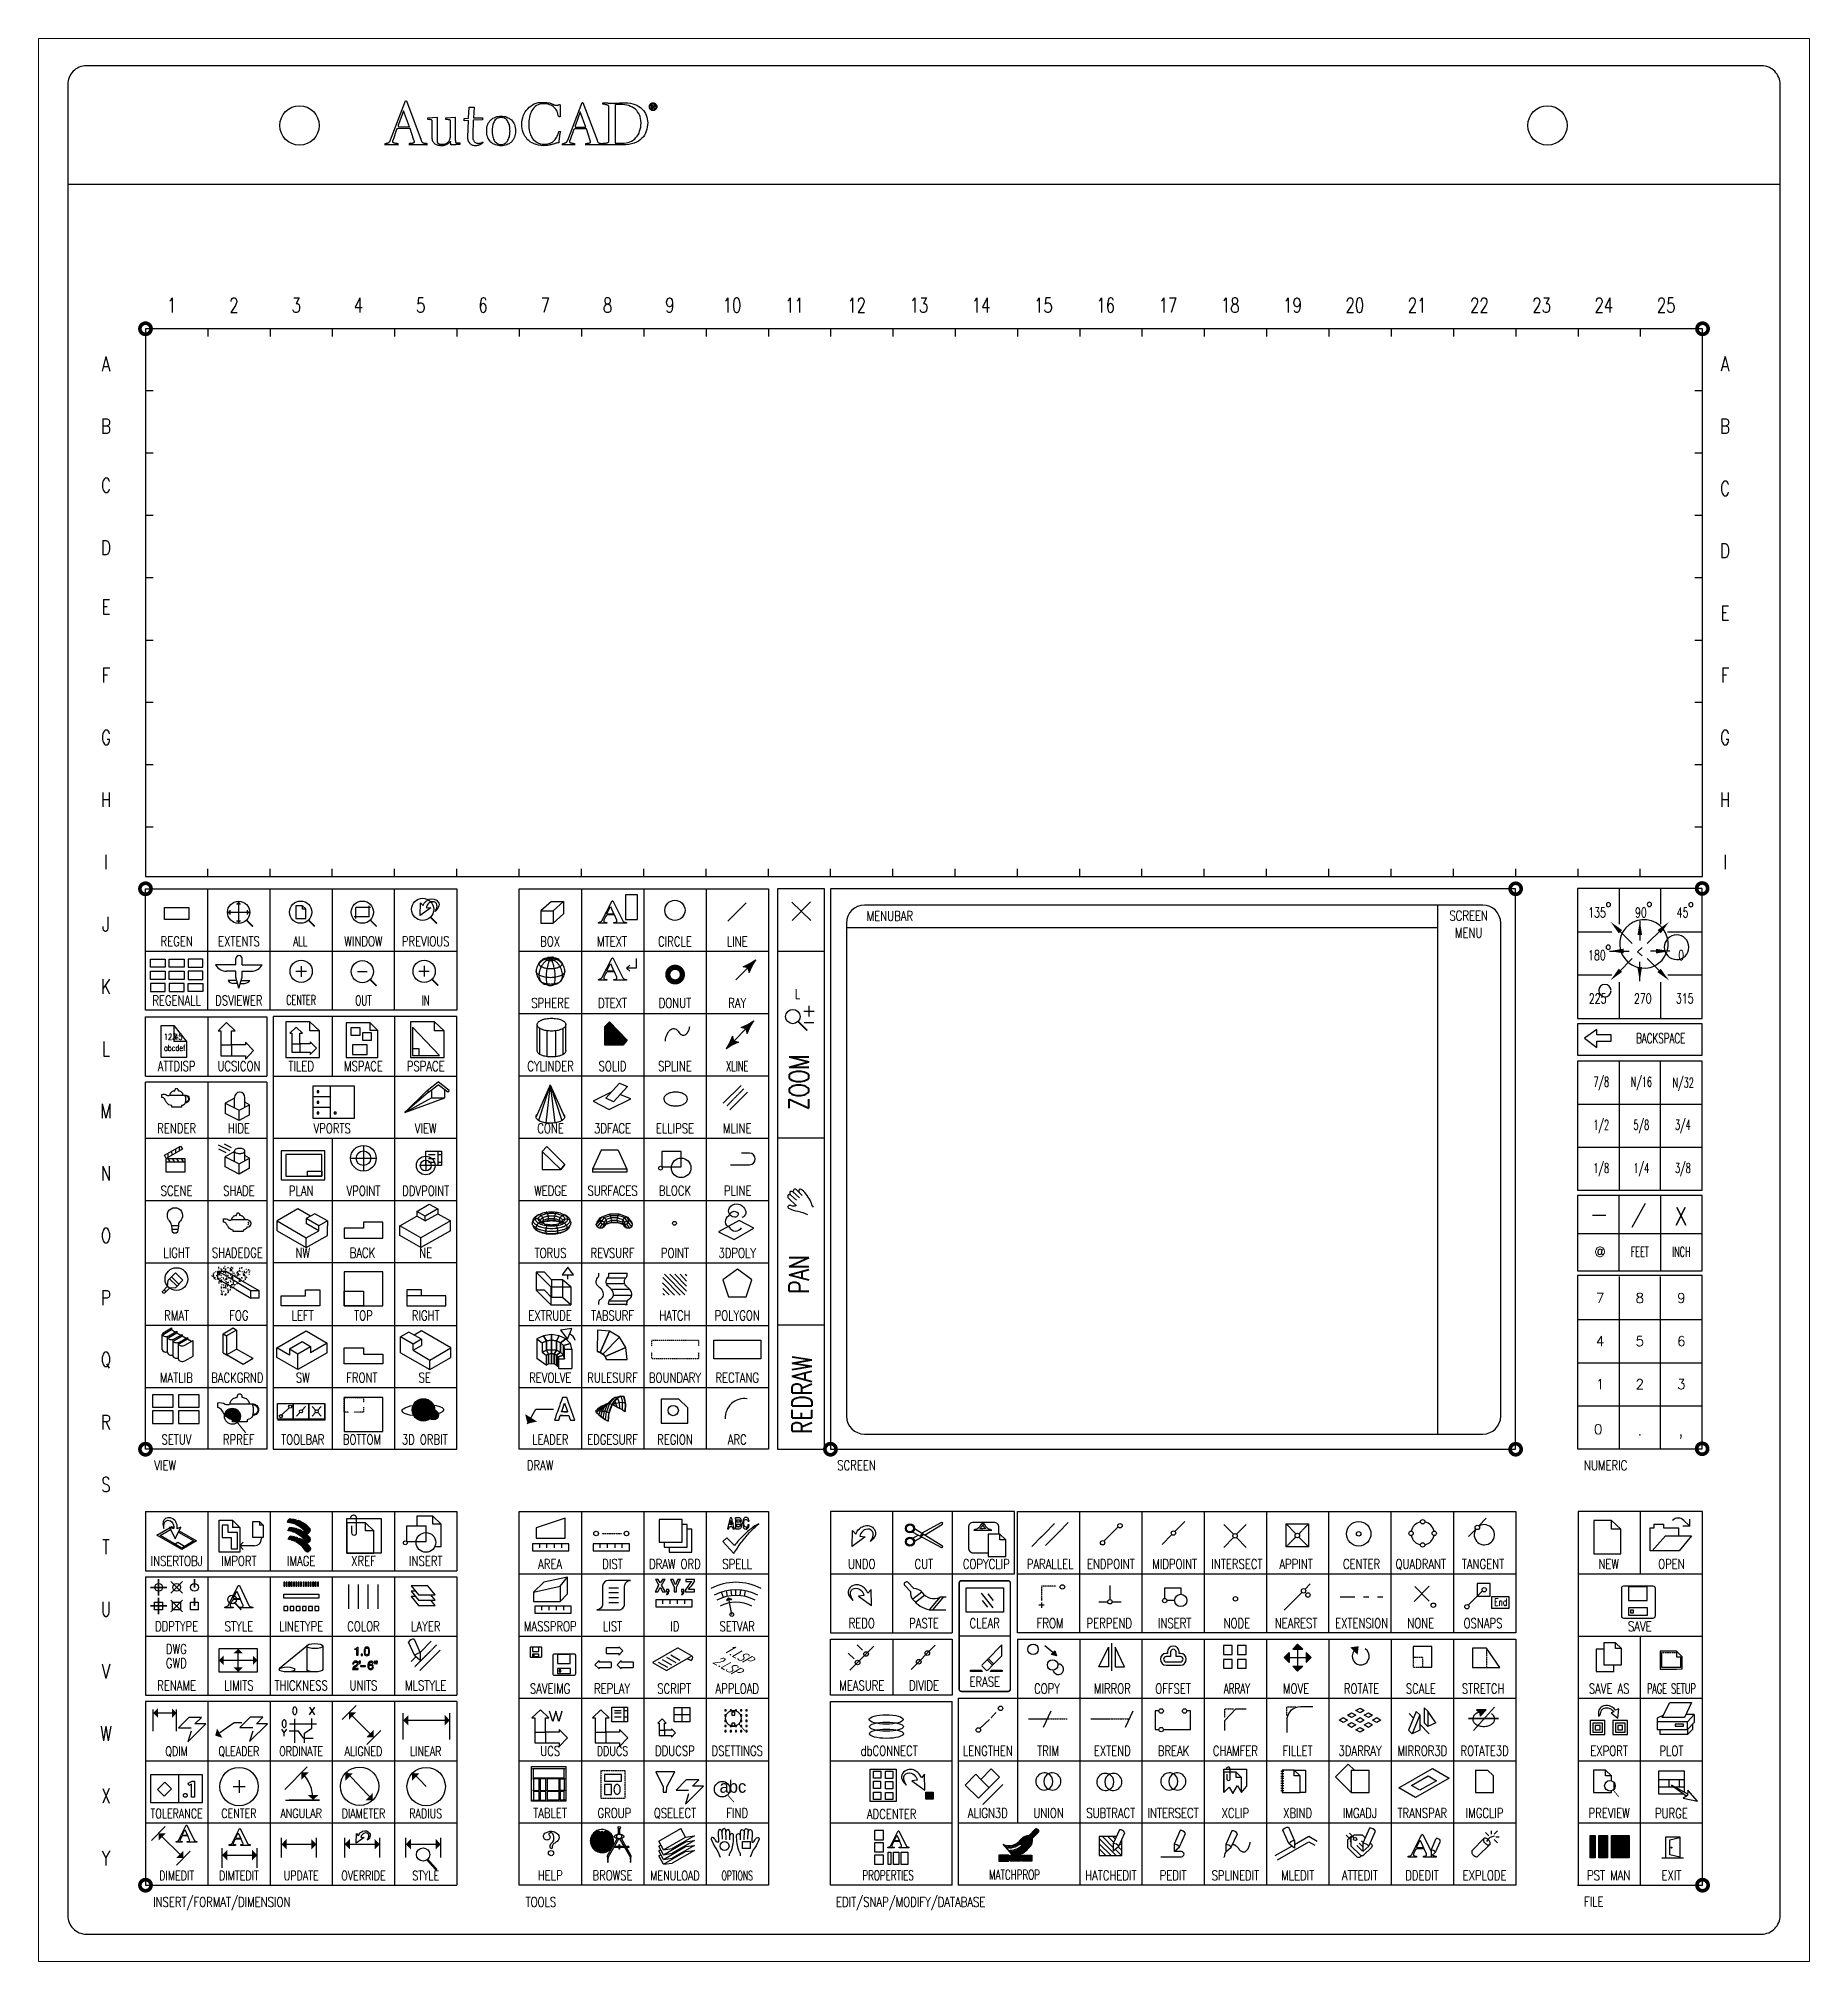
# Paper-space layout 'ISO A2 Plot' of a CAD drawing. Extents: x 81 to 371, y 169 to 485.
# The model-space entities are those that its viewports show. They can reach past a viewport. Long polylines and large blocks are cut down to what shows.
import ezdxf
from ezdxf.enums import TextEntityAlignment as Align

# ---------------------------------------------------------------- set-up
doc = ezdxf.new("R2010")
doc.units = 0
doc.header["$MEASUREMENT"] = 0
for name, pattern in [('Center', [1.125, 0.75, -0.125, 0.125, -0.125]), ('Dashed', [0.75, 0.5, -0.25]), ('Hidden', [0.1875, 0.125, -0.0625])]:
    doc.linetypes.add(name, pattern=pattern)
for name, color, linetype in [('Borders', 252, 'Continuous'), ('Icons', 7, 'Continuous'), ('Text English', 7, 'Continuous')]:
    doc.layers.add(name, color=color, linetype=linetype)
doc.layers.add('Viewports', color=7, linetype='Continuous', plot=False)
doc.styles.add('Roman Simplex', font='romans.shx', dxfattribs={"width": 0.75, "height": 0.0625})
pattern_1 = [(45, (-0.2098066, 0.0040307), (-0.0027621359, 0.0027621359), [])]
pattern_2 = [(135, (-0.2098066, 0.0040307), (-0.0027621359, -0.0027621359), [])]

psp = doc.layouts.new('ISO A2 Plot')

msp = doc.modelspace()

# ---------------------------------------------------------------- texts
at = {"insert": (5.924, 2.06), "char_height": 0.08, "attachment_point": 1}
msp.add_mtext('abc', dxfattribs=at)
at = {"layer": 'Icons', "style": 'Roman Simplex', "width": 0.75}
msp.add_text('WINDOW', height=0.0634, rotation=360, dxfattribs=at).set_placement((3.625, 7.446), align=Align.CENTER)
msp.add_text('REGENALL', height=0.0634, dxfattribs=at).set_placement((2.419, 7.064), align=Align.CENTER)
at = {"layer": 'Icons', "color": 2, "style": 'Roman Simplex', "width": 0.75}
msp.add_text('End', height=0.0464, dxfattribs=at).set_placement((10.967, 3.188), align=Align.CENTER)
at = {"layer": 'Icons', "style": 'Roman Simplex', "oblique": 30, "width": 0.75}
for s, p in [('1.LSP', (5.948, 2.895)), ('2.LSP', (5.876, 2.82))]:
    msp.add_text(s, height=0.0625, rotation=330, dxfattribs=at).set_placement(p)
at = {"layer": 'Text English', "color": 7, "linetype": 'Continuous', "style": 'Roman Simplex', "width": 0.75}
for s, p in [('1', (2.387, 11.585)), ('2', (2.789, 11.585)), ('3', (3.191, 11.585)), ('4', (3.593, 11.585)), ('5', (3.995, 11.585)), ('6', (4.397, 11.585)), ('7', (4.799, 11.585)), ('8', (5.201, 11.585)), ('9', (5.603, 11.585)), ('10', (6.005, 11.585)), ('11', (6.407, 11.585)), ('12', (6.809, 11.585)), ('13', (7.211, 11.585)), ('14', (7.613, 11.585)), ('15', (8.015, 11.585)), ('16', (8.417, 11.585)), ('17', (8.819, 11.585)), ('18', (9.221, 11.585)), ('19', (9.623, 11.585)), ('20', (10.025, 11.585)), ('21', (10.427, 11.585)), ('22', (10.829, 11.585)), ('23', (11.231, 11.585)), ('24', (11.633, 11.585)), ('25', (12.035, 11.585)), ('A', (1.963, 11.206)), ('A', (12.415, 11.206)), ('B', (1.963, 10.804)), ('B', (12.415, 10.804)), ('C', (1.963, 10.422)), ('C', (12.415, 10.402)), ('D', (1.963, 10.02)), ('D', (12.415, 10)), ('E', (1.963, 9.638)), ('E', (12.415, 9.598)), ('F', (1.963, 9.196)), ('F', (12.415, 9.196)), ('G', (1.963, 8.794)), ('G', (12.415, 8.794)), ('H', (1.963, 8.392)), ('H', (12.415, 8.392)), ('I', (1.963, 7.99)), ('I', (12.415, 7.99)), ('J', (1.963, 7.588)), ('K', (1.963, 7.186)), ('L', (1.963, 6.784)), ('M', (1.963, 6.382)), ('N', (1.963, 5.98)), ('O', (1.963, 5.578)), ('P', (1.963, 5.176)), ('Q', (1.963, 4.774)), ('R', (1.963, 4.372)), ('S', (1.963, 3.97)), ('T', (1.963, 3.568)), ('U', (1.963, 3.166)), ('V', (1.963, 2.764)), ('W', (1.963, 2.362)), ('X', (1.963, 1.96)), ('Y', (1.963, 1.558))]:
    msp.add_text(s, height=0.0938, dxfattribs=at).set_placement(p, align=Align.MIDDLE)
at = {"layer": 'Text English', "style": 'Roman Simplex', "width": 0.75}
msp.add_text('MENUBAR', height=0.0634, dxfattribs=at).set_placement((6.874, 7.61))
at = {"layer": 'Text English', "style": 'Roman Simplex'}
for s, height, width, p in [('SCREEN', 0.0634, 0.75, (10.76, 7.612)), ('REGEN', 0.0634, 0.75, (2.419, 7.446)), ('EXTENTS', 0.0634, 0.75, (2.821, 7.446)), ('ALL', 0.0634, 0.65, (3.218, 7.446)), ('BOX', 0.0634, 0.75, (4.83, 7.445)), ('MTEXT', 0.0634, 0.75, (5.23, 7.445)), ('CIRCLE', 0.0634, 0.75, (5.636, 7.445)), ('LINE', 0.0634, 0.75, (6.038, 7.445)), ('MENU', 0.0634, 0.75, (10.76, 7.501)), ('DSVIEWER', 0.0634, 0.75, (2.821, 7.064)), ('CENTER', 0.0634, 0.6, (3.223, 7.067)), ('OUT', 0.0634, 0.65, (3.625, 7.064)), ('IN', 0.0634, 0.6, (4.026, 7.064)), ('SPHERE', 0.0634, 0.75, (4.833, 7.048)), ('DTEXT', 0.0634, 0.75, (5.233, 7.048)), ('DONUT', 0.0634, 0.75, (5.636, 7.048)), ('RAY', 0.0634, 0.75, (6.038, 7.048)), ('ATTDISP', 0.0634, 0.75, (2.419, 6.64)), ('UCSICON', 0.0634, 0.75, (2.821, 6.64)), ('TILED', 0.0634, 0.75, (3.223, 6.64)), ('MSPACE', 0.0634, 0.75, (3.625, 6.64)), ('PSPACE', 0.0634, 0.75, (4.027, 6.64)), ('CYLINDER', 0.0634, 0.75, (4.833, 6.64)), ('SOLID', 0.0634, 0.75, (5.233, 6.64)), ('SPLINE', 0.0634, 0.75, (5.636, 6.64)), ('XLINE', 0.0634, 0.62, (6.038, 6.64)), ('RENDER', 0.0634, 0.75, (2.419, 6.238)), ('HIDE', 0.0634, 0.75, (2.821, 6.238)), ('VPORTS', 0.0634, 0.75, (3.423, 6.238)), ('VIEW', 0.0634, 0.75, (4.027, 6.238)), ('CONE', 0.0634, 0.75, (4.833, 6.238)), ('3DFACE', 0.0634, 0.75, (5.233, 6.238)), ('ELLIPSE', 0.0634, 0.75, (5.636, 6.238)), ('MLINE', 0.0634, 0.75, (6.038, 6.238)), ('SCENE', 0.0634, 0.75, (2.419, 5.835)), ('SHADE', 0.0634, 0.75, (2.821, 5.835)), ('PLAN', 0.0634, 0.75, (3.223, 5.835)), ('VPOINT', 0.0634, 0.75, (3.625, 5.835)), ('DDVPOINT', 0.0634, 0.75, (4.027, 5.835)), ('WEDGE', 0.0634, 0.75, (4.833, 5.836)), ('SURFACES', 0.0634, 0.75, (5.233, 5.836)), ('BLOCK', 0.0634, 0.75, (5.636, 5.836)), ('PLINE', 0.0634, 0.75, (6.041, 5.836)), ('LIGHT', 0.0634, 0.75, (2.419, 5.435)), ('SHADEDGE', 0.0634, 0.75, (2.811, 5.435)), ('NW', 0.0634, 0.75, (3.233, 5.435)), ('BACK', 0.0634, 0.75, (3.619, 5.435)), ('NE', 0.0634, 0.75, (4.027, 5.435)), ('TORUS', 0.0634, 0.75, (4.833, 5.434)), ('REVSURF', 0.0634, 0.75, (5.233, 5.434)), ('POINT', 0.0634, 0.75, (5.636, 5.434)), ('3DPOLY', 0.0634, 0.75, (6.038, 5.434)), ('RMAT', 0.0634, 0.75, (2.419, 5.03)), ('FOG', 0.0634, 0.75, (2.821, 5.03)), ('LEFT', 0.0634, 0.75, (3.233, 5.03)), ('TOP', 0.0634, 0.75, (3.625, 5.03)), ('RIGHT', 0.0634, 0.75, (4.027, 5.03)), ('EXTRUDE', 0.0634, 0.75, (4.83, 5.03)), ('TABSURF', 0.0634, 0.75, (5.233, 5.03)), ('HATCH', 0.0634, 0.75, (5.636, 5.03)), ('POLYGON', 0.0634, 0.75, (6.038, 5.03)), ('MATLIB', 0.0634, 0.75, (2.417, 4.628)), ('BACKGRND', 0.0634, 0.75, (2.811, 4.628)), ('SW', 0.0634, 0.75, (3.233, 4.628)), ('FRONT', 0.0634, 0.75, (3.615, 4.628)), ('SE', 0.0634, 0.75, (4.021, 4.628)), ('REVOLVE', 0.0634, 0.75, (4.831, 4.628)), ('RULESURF', 0.0634, 0.75, (5.233, 4.628)), ('BOUNDARY', 0.0634, 0.75, (5.636, 4.628)), ('RECTANG', 0.0634, 0.75, (6.038, 4.628)), ('SETUV', 0.0634, 0.75, (2.418, 4.229)), ('RPREF', 0.0634, 0.75, (2.82, 4.229)), ('TOOLBAR', 0.0634, 0.75, (3.233, 4.229)), ('BOTTOM', 0.0634, 0.75, (3.615, 4.229)), ('3D ORBIT', 0.0634, 0.75, (4.021, 4.229)), ('LEADER', 0.0634, 0.75, (4.831, 4.229)), ('EDGESURF', 0.0634, 0.75, (5.233, 4.229)), ('REGION', 0.0634, 0.75, (5.636, 4.229)), ('ARC', 0.0634, 0.75, (6.038, 4.229)), ('INSERTOBJ', 0.0634, 0.75, (2.419, 3.445)), ('IMPORT', 0.0634, 0.75, (2.821, 3.445)), ('IMAGE', 0.0634, 0.75, (3.223, 3.445)), ('XREF', 0.0634, 0.75, (3.625, 3.445)), ('INSERT', 0.0634, 0.75, (4.027, 3.445)), ('AREA', 0.0634, 0.75, (4.83, 3.425)), ('DIST', 0.0634, 0.75, (5.233, 3.425)), ('DRAW ORD', 0.0634, 0.75, (5.636, 3.425)), ('SPELL', 0.0634, 0.75, (6.038, 3.425)), ('UNDO', 0.0634, 0.75, (6.842, 3.425)), ('CUT', 0.0634, 0.75, (7.243, 3.425)), ('COPYCLIP', 0.0634, 0.75, (7.646, 3.425)), ('PARALLEL', 0.0634, 0.75, (8.058, 3.425)), ('ENDPOINT', 0.0634, 0.75, (8.45, 3.425)), ('MIDPOINT', 0.0634, 0.75, (8.862, 3.425)), ('INTERSECT', 0.0634, 0.75, (9.264, 3.425)), ('APPINT', 0.0634, 0.75, (9.646, 3.425)), ('CENTER', 0.0634, 0.75, (10.069, 3.425)), ('QUADRANT', 0.0634, 0.75, (10.451, 3.425)), ('TANGENT', 0.0634, 0.75, (10.853, 3.425)), ('NEW', 0.0634, 0.75, (11.664, 3.425)), ('OPEN', 0.0634, 0.75, (12.069, 3.425)), ('REDO', 0.0634, 0.75, (6.842, 3.043)), ('PASTE', 0.0634, 0.75, (7.244, 3.043)), ('CLEAR', 0.0634, 0.75, (7.636, 3.043)), ('FROM', 0.0634, 0.75, (8.058, 3.043)), ('PERPEND', 0.0634, 0.75, (8.44, 3.043)), ('INSERT', 0.0634, 0.75, (8.862, 3.043)), ('NODE', 0.0634, 0.75, (9.264, 3.043)), ('NEAREST', 0.0634, 0.75, (9.646, 3.043)), ('EXTENSION', 0.0634, 0.75, (10.069, 3.043)), ('NONE', 0.0634, 0.75, (10.451, 3.043)), ('OSNAPS', 0.0634, 0.75, (10.853, 3.043)), ('DDPTYPE', 0.0634, 0.75, (2.419, 3.023)), ('STYLE', 0.0634, 0.75, (2.821, 3.023)), ('LINETYPE', 0.0634, 0.75, (3.223, 3.023)), ('COLOR', 0.0634, 0.75, (3.625, 3.023)), ('LAYER', 0.0634, 0.75, (4.027, 3.023)), ('MASSPROP', 0.0634, 0.75, (4.831, 3.023)), ('LIST', 0.0634, 0.75, (5.233, 3.023)), ('ID', 0.0634, 0.75, (5.636, 3.023)), ('SETVAR', 0.0634, 0.75, (6.038, 3.023)), ('SAVE', 0.0634, 0.75, (11.865, 3.023)), ('RENAME', 0.0634, 0.75, (2.419, 2.641)), ('LIMITS', 0.0634, 0.75, (2.821, 2.641)), ('THICKNESS', 0.0634, 0.75, (3.223, 2.641)), ('UNITS', 0.0634, 0.75, (3.625, 2.641)), ('MLSTYLE', 0.0634, 0.75, (4.027, 2.641)), ('SAVEIMG', 0.0634, 0.75, (4.83, 2.621)), ('REPLAY', 0.0634, 0.75, (5.23, 2.621)), ('SCRIPT', 0.0634, 0.75, (5.631, 2.621)), ('APPLOAD', 0.0634, 0.75, (6.038, 2.621)), ('MEASURE', 0.0634, 0.75, (6.842, 2.641)), ('DIVIDE', 0.0634, 0.75, (7.244, 2.641)), ('ERASE', 0.0634, 0.75, (7.636, 2.665)), ('COPY', 0.0634, 0.75, (8.038, 2.621)), ('MIRROR', 0.0634, 0.75, (8.46, 2.621)), ('OFFSET', 0.0634, 0.75, (8.852, 2.621)), ('ARRAY', 0.0634, 0.65, (9.264, 2.621)), ('MOVE', 0.0634, 0.75, (9.646, 2.621)), ('ROTATE', 0.0634, 0.75, (10.069, 2.621)), ('SCALE', 0.0634, 0.75, (10.451, 2.621)), ('STRETCH', 0.0634, 0.75, (10.853, 2.621)), ('SAVE AS', 0.0634, 0.75, (11.667, 2.621)), ('PAGE SETUP', 0.0634, 0.6, (12.069, 2.621)), ('QDIM', 0.06, 0.75, (2.419, 2.218)), ('QLEADER', 0.06, 0.75, (2.821, 2.218)), ('ORDINATE', 0.06, 0.75, (3.223, 2.218)), ('ALIGNED', 0.06, 0.75, (3.625, 2.218)), ('LINEAR', 0.06, 0.75, (4.027, 2.218)), ('UCS', 0.0634, 0.75, (4.831, 2.218)), ('DDUCS', 0.06, 0.75, (5.233, 2.219)), ('DDUCSP', 0.0634, 0.75, (5.636, 2.219)), ('DSETTINGS', 0.0634, 0.75, (6.038, 2.219)), ('dbCONNECT', 0.0634, 0.75, (7.019, 2.219)), ('LENGTHEN', 0.0634, 0.75, (7.656, 2.219)), ('TRIM', 0.0634, 0.75, (8.045, 2.219)), ('EXTEND', 0.0634, 0.75, (8.46, 2.219)), ('BREAK', 0.0634, 0.75, (8.855, 2.219)), ('CHAMFER', 0.0634, 0.75, (9.254, 2.219)), ('FILLET', 0.0634, 0.75, (9.656, 2.219)), ('3DARRAY', 0.0634, 0.75, (10.059, 2.219)), ('MIRROR3D', 0.0634, 0.75, (10.461, 2.219)), ('ROTATE3D', 0.0634, 0.75, (10.863, 2.219)), ('EXPORT', 0.0634, 0.75, (11.667, 2.219)), ('PLOT', 0.0634, 0.75, (12.069, 2.219)), ('TOLERANCE', 0.06, 0.75, (2.419, 1.816)), ('CENTER', 0.06, 0.75, (2.821, 1.817)), ('ANGULAR', 0.06, 0.75, (3.223, 1.817)), ('DIAMETER', 0.06, 0.75, (3.625, 1.816)), ('RADIUS', 0.06, 0.75, (4.027, 1.816)), ('TABLET', 0.0634, 0.75, (4.83, 1.817)), ('GROUP', 0.0634, 0.75, (5.245, 1.817)), ('QSELECT', 0.0634, 0.75, (5.636, 1.817)), ('FIND', 0.0634, 0.75, (6.038, 1.817)), ('ADCENTER', 0.0634, 0.75, (7.035, 1.811)), ('ALIGN3D', 0.0634, 0.75, (7.656, 1.817)), ('UNION', 0.0634, 0.75, (8.048, 1.817)), ('SUBTRACT', 0.0634, 0.75, (8.45, 1.817)), ('INTERSECT', 0.0634, 0.75, (8.852, 1.817)), ('XCLIP', 0.0634, 0.75, (9.254, 1.817)), ('XBIND', 0.0634, 0.75, (9.656, 1.817)), ('IMGADJ', 0.0634, 0.75, (10.058, 1.817)), ('TRANSPAR', 0.0634, 0.75, (10.461, 1.817)), ('IMGCLIP', 0.0634, 0.75, (10.863, 1.817)), ('PREVIEW', 0.0634, 0.75, (11.667, 1.817)), ('PURGE', 0.0634, 0.75, (12.069, 1.816)), ('DIMEDIT', 0.06, 0.75, (2.419, 1.415)), ('DIMTEDIT', 0.06, 0.75, (2.821, 1.415)), ('UPDATE', 0.06, 0.75, (3.223, 1.415)), ('OVERRIDE', 0.06, 0.75, (3.625, 1.415)), ('STYLE', 0.06, 0.75, (4.027, 1.415)), ('HELP', 0.0634, 0.75, (4.831, 1.415)), ('BROWSE', 0.0634, 0.75, (5.233, 1.415)), ('MENULOAD', 0.06, 0.75, (5.636, 1.415)), ('OPTIONS', 0.06, 0.6, (6.038, 1.415)), ('PROPERTIES', 0.0634, 0.65, (7.012, 1.415)), ('MATCHPROP', 0.0634, 0.65, (7.828, 1.419)), ('HATCHEDIT', 0.0634, 0.75, (8.45, 1.415)), ('PEDIT', 0.0634, 0.75, (8.852, 1.415)), ('SPLINEDIT', 0.0625, 0.75, (9.254, 1.415)), ('MLEDIT', 0.0634, 0.75, (9.656, 1.415)), ('ATTEDIT', 0.0634, 0.75, (10.058, 1.415)), ('DDEDIT', 0.0634, 0.75, (10.459, 1.415)), ('EXPLODE', 0.0634, 0.75, (10.863, 1.415)), ('PST MAN', 0.0634, 0.75, (11.664, 1.415)), ('EXIT', 0.0634, 0.75, (12.069, 1.415))]:
    msp.add_text(s, height=height, dxfattribs=dict(at, width=width)).set_placement(p, align=Align.CENTER)
at = {"layer": 'Text English', "linetype": 'Continuous', "style": 'Roman Simplex', "width": 0.7}
for s, p in [('135', (11.646, 7.632)), ('90', (11.91, 7.632)), ('45', (12.179, 7.632)), ('180', (11.645, 7.357)), ('0', (12.151, 7.357)), ('225', (11.65, 7.077)), ('270', (11.941, 7.077)), ('315', (12.212, 7.077))]:
    msp.add_text(s, height=0.0634, dxfattribs=at).set_placement(p, align=Align.RIGHT)
at = {"layer": 'Text English', "style": 'Roman Simplex', "width": 0.75}
msp.add_text('PREVIOUS', height=0.0634, rotation=360, dxfattribs=at).set_placement((4.027, 7.446), align=Align.CENTER)
at = {"layer": 'Text English', "style": 'Roman Simplex'}
for s, height, width, p in [('<', 0.0634, 0.7, (11.865, 7.415)), ('L', 0.0625, 0.75, (6.428, 7.138)), ('BACKSPACE', 0.0634, 0.65, (12, 6.852)), ('7/8', 0.0634, 0.6, (11.616, 6.566)), ('N/16', 0.0634, 0.6, (11.875, 6.566)), ('N/32', 0.0634, 0.6, (12.145, 6.56)), ('1/2', 0.0634, 0.6, (11.616, 6.288)), ('5/8', 0.0634, 0.6, (11.875, 6.288)), ('3/4', 0.0634, 0.6, (12.143, 6.288)), ('1/8', 0.0634, 0.6, (11.616, 6.009)), ('1/4', 0.0634, 0.6, (11.875, 6.009)), ('3/8', 0.0634, 0.6, (12.143, 6.009)), ('FEET', 0.0634, 0.6, (11.865, 5.473)), ('INCH', 0.0634, 0.6, (12.133, 5.473))]:
    msp.add_text(s, height=height, dxfattribs=dict(at, width=width)).set_placement(p, align=Align.MIDDLE)
at = {"layer": 'Text English', "style": 'Roman Simplex', "width": 0.75}
for s, p in [('ZOOM', (6.5, 6.389)), ('PAN', (6.5, 5.203)), ('REDRAW', (6.52, 4.298))]:
    msp.add_text(s, height=0.1268, rotation=90, dxfattribs=at).set_placement(p)
at = {"layer": 'Text English', "style": 'Roman Simplex'}
for s, p in [('@', (11.608, 5.473)), ('7', (11.609, 5.175)), ('8', (11.865, 5.175)), ('9', (12.133, 5.175)), ('4', (11.609, 4.896)), ('5', (11.865, 4.896)), ('6', (12.133, 4.896)), ('1', (11.609, 4.618)), ('2', (11.865, 4.618)), ('3', (12.133, 4.618)), ('0', (11.596, 4.327)), ('.', (11.865, 4.32)), (',', (12.13, 4.307))]:
    msp.add_text(s, height=0.0634, dxfattribs=at).set_placement(p, align=Align.MIDDLE)
at = {"layer": 'Text English', "color": 1, "style": 'Roman Simplex', "width": 0.75}
for s, p in [('VIEW', (2.275, 4.063)), ('DRAW', (4.68, 4.063)), ('SCREEN', (6.684, 4.063)), ('NUMERIC', (11.505, 4.063)), ('INSERT/FORMAT/DIMENSION', (2.267, 1.243)), ('TOOLS', (4.672, 1.243)), ('EDIT/SNAP/MODIFY/DATABASE', (6.676, 1.243)), ('FILE', (11.505, 1.245))]:
    msp.add_text(s, height=0.0634, dxfattribs=at).set_placement(p)

# ---------------------------------------------------------------- blocks, each defined once
blk = doc.blocks.new('ZOOM OUT')
at = {"layer": 'Icons', "color": 1}
blk.add_lwpolyline([(3.587, 7.282), (3.649, 7.282)], dxfattribs=at)
at = {"layer": 'Icons', "const_width": 0.01}
blk.add_lwpolyline([(3.669, 7.231), (3.71, 7.19)], dxfattribs=at)
at = {"layer": 'Icons'}
blk.add_circle((3.618, 7.282), 0.0719, dxfattribs=at)
blk = doc.blocks.new('BOX')
at = {"layer": 'Icons'}
for p, q in [((4.838, 7.734), (4.771, 7.675)), ((4.838, 7.734), (4.917, 7.734)), ((4.917, 7.734), (4.849, 7.675)), ((4.917, 7.734), (4.917, 7.655)), ((4.771, 7.675), (4.849, 7.675)), ((4.771, 7.675), (4.771, 7.596)), ((4.771, 7.596), (4.849, 7.596)), ((4.849, 7.675), (4.849, 7.596)), ((4.917, 7.655), (4.849, 7.596))]:
    blk.add_line(p, q, dxfattribs=at)
blk = doc.blocks.new('ZOOM CENTER')
at = {"layer": 'Icons', "color": 1}
for points in [[(3.189, 7.284), (3.257, 7.284)], [(3.223, 7.318), (3.223, 7.249)]]:
    blk.add_lwpolyline(points, dxfattribs=at)
at = {"layer": 'Icons'}
blk.add_circle((3.223, 7.284), 0.0719, dxfattribs=at)
blk = doc.blocks.new('DSVIEWER')
at = {"layer": 'Icons'}
for p, q in [((2.801, 7.326), (2.801, 7.366)), ((2.841, 7.326), (2.841, 7.366)), ((2.801, 7.326), (2.67, 7.326)), ((2.801, 7.286), (2.741, 7.286)), ((2.807, 7.225), (2.751, 7.225)), ((2.812, 7.205), (2.786, 7.205)), ((2.801, 7.246), (2.801, 7.286)), ((2.821, 7.175), (2.801, 7.246)), ((2.821, 7.175), (2.841, 7.246)), ((2.83, 7.205), (2.856, 7.205)), ((2.835, 7.225), (2.891, 7.225)), ((2.841, 7.326), (2.972, 7.326)), ((2.841, 7.286), (2.902, 7.286)), ((2.841, 7.246), (2.841, 7.286))]:
    blk.add_line(p, q, dxfattribs=at)
for centre, radius, start, end in [((2.821, 7.366), 0.0201, 360, 180), ((2.739, 7.364), 0.0788, 209.2914, 271.2189), ((2.785, 7.245), 0.0394, 209.2914, 271.2189), ((2.857, 7.245), 0.0394, 268.7811, 330.7086), ((2.903, 7.364), 0.0788, 268.7811, 330.7086)]:
    blk.add_arc(centre, radius, start, end, dxfattribs=at)
blk = doc.blocks.new('REGEN')
at = {"layer": 'Icons'}
blk.add_lwpolyline([(2.341, 7.618), (2.341, 7.696), (2.497, 7.696), (2.497, 7.618)], close=True, dxfattribs=at)
blk = doc.blocks.new('REGEN ALL')
at = {"layer": 'Icons'}
for points in [[(2.25, 7.31), (2.25, 7.362), (2.345, 7.362), (2.345, 7.31)], [(2.371, 7.31), (2.371, 7.362), (2.467, 7.362), (2.467, 7.31)], [(2.588, 7.31), (2.588, 7.362), (2.493, 7.362), (2.493, 7.31)], [(2.25, 7.232), (2.25, 7.284), (2.345, 7.284), (2.345, 7.232)], [(2.25, 7.206), (2.25, 7.154), (2.345, 7.154), (2.345, 7.206)], [(2.371, 7.232), (2.371, 7.284), (2.467, 7.284), (2.467, 7.232)], [(2.371, 7.206), (2.371, 7.154), (2.467, 7.154), (2.467, 7.206)], [(2.588, 7.232), (2.588, 7.284), (2.493, 7.284), (2.493, 7.232)], [(2.588, 7.206), (2.588, 7.154), (2.493, 7.154), (2.493, 7.206)]]:
    blk.add_lwpolyline(points, close=True, dxfattribs=at)
blk = doc.blocks.new('ZOOM ALL')
at = {"layer": 'Icons', "color": 1}
for points in [[(3.188, 7.707), (3.188, 7.625), (3.253, 7.625), (3.253, 7.686), (3.231, 7.686), (3.231, 7.707), (3.188, 7.707)], [(3.253, 7.687), (3.231, 7.707)]]:
    blk.add_lwpolyline(points, dxfattribs=at)
at = {"layer": 'Icons', "const_width": 0.01}
blk.add_lwpolyline([(3.27, 7.615), (3.311, 7.574)], dxfattribs=at)
at = {"layer": 'Icons'}
blk.add_circle((3.22, 7.666), 0.0719, dxfattribs=at)
blk = doc.blocks.new('ZOOM EXTENTS')
at = {"layer": 'Icons', "color": 1}
for points in [[(2.806, 7.72), (2.832, 7.72)], [(2.819, 7.737), (2.819, 7.593)], [(2.747, 7.665), (2.891, 7.665)], [(2.763, 7.678), (2.763, 7.651)], [(2.806, 7.61), (2.832, 7.61)], [(2.875, 7.678), (2.875, 7.651)]]:
    blk.add_lwpolyline(points, dxfattribs=at)
at = {"layer": 'Icons', "const_width": 0.01}
blk.add_lwpolyline([(2.87, 7.614), (2.911, 7.573)], dxfattribs=at)
at = {"layer": 'Icons'}
blk.add_circle((2.819, 7.665), 0.0719, dxfattribs=at)
at = {"layer": 'Icons', "color": 1}
for points in [[(2.806, 7.72), (2.832, 7.72), (2.819, 7.737)], [(2.763, 7.678), (2.763, 7.651), (2.747, 7.665)], [(2.806, 7.61), (2.832, 7.61), (2.819, 7.593)], [(2.875, 7.678), (2.875, 7.651), (2.891, 7.665)]]:
    blk.add_solid(points, dxfattribs=at)
blk = doc.blocks.new('ZOOM PREVIOUS')
at = {"layer": 'Icons'}
blk.add_lwpolyline([(3.991, 7.645), (3.993, 7.727), (4.01, 7.708, -0.112483), (4.029, 7.736, -0.091919), (4.05, 7.749, -0.356106), (4.108, 7.731, -0.257179), (4.11, 7.7, -0.118424), (4.087, 7.671, 0.114901), (4.1, 7.703, 0.394005), (4.081, 7.732, 0.249939), (4.047, 7.724, 0.149654), (4.031, 7.697), (4.059, 7.694)], format="xyb", close=True, dxfattribs=at)
at = {"layer": 'Icons', "const_width": 0.01}
blk.add_lwpolyline([(4.058, 7.633), (4.099, 7.592)], dxfattribs=at)
at = {"layer": 'Icons'}
blk.add_circle((4.007, 7.684), 0.0719, dxfattribs=at)
blk = doc.blocks.new('ZOOM WINDOW')
at = {"layer": 'Icons', "color": 1}
for p, q in [((3.661, 7.686), (3.661, 7.706)), ((3.585, 7.635), (3.565, 7.635)), ((3.575, 7.625), (3.575, 7.646)), ((3.671, 7.696), (3.651, 7.696))]:
    blk.add_line(p, q, dxfattribs=at)
at = {"layer": 'Icons'}
for p, q in [((3.661, 7.696), (3.575, 7.696)), ((3.575, 7.635), (3.575, 7.696)), ((3.661, 7.635), (3.575, 7.635)), ((3.661, 7.635), (3.661, 7.696))]:
    blk.add_line(p, q, dxfattribs=at)
at = {"layer": 'Icons', "const_width": 0.01}
blk.add_lwpolyline([(3.669, 7.615), (3.71, 7.574)], dxfattribs=at)
at = {"layer": 'Icons'}
blk.add_circle((3.618, 7.666), 0.0719, dxfattribs=at)
blk = doc.blocks.new('ATTDISP')
at = {"layer": 'Icons'}
for p, q in [((2.401, 6.935), (2.482, 6.831)), ((2.401, 6.935), (2.401, 6.831)), ((2.482, 6.831), (2.401, 6.831))]:
    blk.add_line(p, q, dxfattribs=at)
blk.add_lwpolyline([(2.482, 6.831), (2.482, 6.727), (2.32, 6.727), (2.32, 6.935), (2.401, 6.935)], dxfattribs=at)
at = {"layer": 'Icons', "color": 1, "style": 'Roman Simplex', "width": 0.75}
for s, p in [('123', (2.337, 6.842)), ('abcdef', (2.337, 6.77))]:
    blk.add_text(s, height=0.0391, dxfattribs=at).set_placement(p)
at = {"layer": 'Icons', "color": 8, "style": 'Roman Simplex', "width": 0.75}
blk.add_text('45', height=0.0391, dxfattribs=at).set_placement((2.404, 6.842))
blk = doc.blocks.new('UCSICON')
at = {"layer": 'Icons'}
blk.add_lwpolyline([(2.774, 6.9), (2.796, 6.9), (2.741, 6.953), (2.687, 6.9), (2.704, 6.9), (2.704, 6.739), (2.863, 6.739), (2.863, 6.717), (2.916, 6.772), (2.863, 6.826), (2.863, 6.809), (2.774, 6.809)], close=True, dxfattribs=at)
blk.add_lwpolyline([(2.704, 6.809), (2.774, 6.809), (2.774, 6.739)], dxfattribs=at)
blk = doc.blocks.new('TILED')
at = {"layer": 'Icons'}
blk.add_line((3.279, 6.957), (3.342, 6.899), dxfattribs=at)
for points in [[(3.124, 6.957), (3.124, 6.727), (3.342, 6.727), (3.342, 6.899), (3.279, 6.899), (3.279, 6.957), (3.124, 6.957)], [(3.163, 6.815), (3.215, 6.815), (3.215, 6.763)]]:
    blk.add_lwpolyline(points, dxfattribs=at)
blk.add_lwpolyline([(3.215, 6.884), (3.232, 6.884), (3.191, 6.923), (3.15, 6.884), (3.163, 6.884), (3.163, 6.763), (3.282, 6.763), (3.282, 6.746), (3.322, 6.787), (3.282, 6.828), (3.282, 6.815), (3.215, 6.815)], close=True, dxfattribs=at)
blk = doc.blocks.new('MSPACE')
at = {"layer": 'Icons'}
for points in [[(3.513, 6.952), (3.513, 6.727), (3.717, 6.727), (3.717, 6.901), (3.669, 6.901), (3.669, 6.952), (3.513, 6.952)], [(3.717, 6.901), (3.669, 6.952)]]:
    blk.add_lwpolyline(points, dxfattribs=at)
at = {"layer": 'Icons', "color": 7}
for points in [[(3.604, 6.871), (3.604, 6.92), (3.544, 6.92), (3.544, 6.871), (3.604, 6.871)], [(3.678, 6.839), (3.678, 6.887), (3.618, 6.887), (3.618, 6.839), (3.678, 6.839)]]:
    blk.add_lwpolyline(points, dxfattribs=at)
at = {"layer": 'Icons', "color": 1}
blk.add_lwpolyline([(3.649, 6.746), (3.649, 6.81), (3.554, 6.81), (3.554, 6.746), (3.649, 6.746)], dxfattribs=at)
blk = doc.blocks.new('PSPACE')
at = {"layer": 'Icons'}
blk.add_line((4.083, 6.957), (4.146, 6.899), dxfattribs=at)
blk.add_lwpolyline([(3.929, 6.957), (3.929, 6.727), (4.146, 6.727), (4.146, 6.899), (4.083, 6.899), (4.083, 6.957), (3.929, 6.957)], dxfattribs=at)
for points in [[(3.942, 6.924), (3.942, 6.741), (4.115, 6.741)], [(3.942, 6.741), (3.985, 6.741), (3.985, 6.784), (3.942, 6.784)]]:
    blk.add_lwpolyline(points, close=True, dxfattribs=at)
blk = doc.blocks.new('RENDER')
at = {"layer": 'Icons'}
for points in [[(2.376, 6.485), (2.473, 6.485, -0.195887), (2.493, 6.477, -0.680888), (2.475, 6.435, -0.305043), (2.451, 6.417), (2.451, 6.407), (2.387, 6.407), (2.387, 6.417, -0.207685), (2.356, 6.435, -0.032881), (2.345, 6.453, 0.170607), (2.328, 6.469, 0.11899), (2.324, 6.469), (2.324, 6.489, -0.206581), (2.356, 6.484, 0.330911), (2.376, 6.485, -1.093662)], [(2.472, 6.482), (2.473, 6.482, -0.195887), (2.49, 6.475, -0.66406), (2.476, 6.439, -0.372504)], [(2.476, 6.439, 0.15402), (2.475, 6.478, 0.13073), (2.472, 6.482, 1.79937)]]:
    blk.add_lwpolyline(points, format="xyb", dxfattribs=at)
for points in [[(2.407, 6.512), (2.401, 6.511), (2.397, 6.51), (2.392, 6.508), (2.389, 6.506), (2.386, 6.504), (2.384, 6.502), (2.381, 6.499), (2.38, 6.497), (2.378, 6.495), (2.378, 6.493), (2.377, 6.491), (2.376, 6.489), (2.376, 6.488), (2.376, 6.487), (2.376, 6.486), (2.376, 6.485)], [(2.419, 6.526), (2.416, 6.527), (2.415, 6.526), (2.412, 6.525), (2.411, 6.525), (2.41, 6.524), (2.409, 6.522), (2.409, 6.522), (2.408, 6.52), (2.407, 6.519), (2.407, 6.517), (2.407, 6.516), (2.406, 6.515), (2.406, 6.513), (2.406, 6.513), (2.407, 6.512)], [(2.43, 6.512), (2.43, 6.513), (2.43, 6.513), (2.43, 6.515), (2.429, 6.516), (2.429, 6.517), (2.429, 6.519), (2.429, 6.52), (2.429, 6.522), (2.428, 6.522), (2.427, 6.524), (2.426, 6.525), (2.424, 6.525), (2.423, 6.526), (2.42, 6.527), (2.419, 6.526)], [(2.461, 6.485), (2.46, 6.486), (2.46, 6.487), (2.46, 6.488), (2.46, 6.489), (2.459, 6.491), (2.459, 6.493), (2.458, 6.495), (2.456, 6.497), (2.455, 6.499), (2.453, 6.502), (2.451, 6.504), (2.448, 6.506), (2.444, 6.508), (2.44, 6.51), (2.435, 6.511), (2.43, 6.512)]]:
    blk.add_lwpolyline(points, dxfattribs=at)
blk = doc.blocks.new('HIDE')
at = {"layer": 'Icons'}
for p, q in [((2.792, 6.465), (2.732, 6.433)), ((2.792, 6.402), (2.792, 6.47)), ((2.859, 6.407), (2.859, 6.47)), ((2.732, 6.433), (2.732, 6.367)), ((2.822, 6.32), (2.732, 6.367)), ((2.822, 6.32), (2.822, 6.387)), ((2.89, 6.357), (2.822, 6.32)), ((2.89, 6.423), (2.859, 6.439)), ((2.89, 6.357), (2.89, 6.423))]:
    blk.add_line(p, q, dxfattribs=at)
blk.add_lwpolyline([(2.732, 6.433), (2.822, 6.387), (2.89, 6.423)], dxfattribs=at)
blk.add_arc((2.826, 6.47), 0.0335, 0, 180, dxfattribs=at)
blk = doc.blocks.new('VIEWPORTS')
at = {"layer": 'Icons'}
for p, q in [((3.41, 6.474), (3.299, 6.474)), ((3.41, 6.542), (3.41, 6.336)), ((3.41, 6.405), (3.299, 6.405))]:
    blk.add_line(p, q, dxfattribs=at)
blk.add_lwpolyline([(3.567, 6.542), (3.299, 6.542), (3.299, 6.336), (3.567, 6.336)], close=True, dxfattribs=at)
for points in [[(3.338, 6.502), (3.338, 6.512), (3.327, 6.512), (3.327, 6.502), (3.338, 6.502), (3.338, 6.502)], [(3.338, 6.433), (3.338, 6.444), (3.327, 6.444), (3.327, 6.433), (3.338, 6.433), (3.338, 6.433)], [(3.338, 6.364), (3.338, 6.375), (3.327, 6.375), (3.327, 6.364), (3.338, 6.364), (3.338, 6.364)], [(3.449, 6.364), (3.449, 6.375), (3.437, 6.375), (3.437, 6.364), (3.449, 6.364), (3.449, 6.364)]]:
    blk.add_lwpolyline(points, dxfattribs=at)
blk = doc.blocks.new('VIEW')
at = {"layer": 'Icons'}
for p, q in [((3.893, 6.373), (4.036, 6.515)), ((4.045, 6.503), (3.893, 6.373)), ((3.893, 6.373), (4.064, 6.467)), ((3.893, 6.373), (4.151, 6.467)), ((4.036, 6.515), (4.107, 6.57)), ((4.036, 6.515), (4.045, 6.503)), ((4.045, 6.503), (4.107, 6.55)), ((4.179, 6.515), (4.107, 6.57)), ((4.169, 6.503), (4.107, 6.55)), ((4.179, 6.515), (4.169, 6.503))]:
    blk.add_line(p, q, dxfattribs=at)
blk.add_lwpolyline([(4.064, 6.517), (4.064, 6.517), (4.064, 6.467), (4.151, 6.467), (4.151, 6.517), (4.15, 6.517)], dxfattribs=at)
blk = doc.blocks.new('SCENE')
at = {"layer": 'Icons'}
for points in [[(2.445, 6.156), (2.456, 6.136), (2.351, 6.076), (2.34, 6.096), (2.445, 6.156)], [(2.362, 6.108), (2.362, 6.082)], [(2.386, 6.122), (2.387, 6.097)], [(2.411, 6.137), (2.411, 6.111)], [(2.435, 6.151), (2.436, 6.125)], [(2.472, 6.076), (2.472, 5.988), (2.351, 5.988), (2.351, 6.076), (2.472, 6.076)], [(2.351, 6.053), (2.473, 6.053)], [(2.377, 6.053), (2.365, 6.075)], [(2.405, 6.053), (2.393, 6.075)], [(2.434, 6.053), (2.421, 6.075)], [(2.463, 6.053), (2.45, 6.075)]]:
    blk.add_lwpolyline(points, dxfattribs=at)
blk = doc.blocks.new('SHADE')
at = {"layer": 'Icons'}
for p, q in [((2.764, 6.124), (2.69, 6.162)), ((2.739, 6.111), (2.691, 6.136)), ((2.774, 6.145), (2.729, 6.168)), ((2.792, 6.12), (2.732, 6.087)), ((2.732, 6.021), (2.732, 6.087)), ((2.792, 6.056), (2.792, 6.124)), ((2.859, 6.062), (2.859, 6.124)), ((2.89, 6.078), (2.859, 6.094)), ((2.822, 5.975), (2.732, 6.021)), ((2.822, 5.975), (2.822, 6.041)), ((2.89, 6.012), (2.822, 5.975)), ((2.89, 6.012), (2.89, 6.078))]:
    blk.add_line(p, q, dxfattribs=at)
blk.add_lwpolyline([(2.732, 6.087), (2.822, 6.041), (2.89, 6.078)], dxfattribs=at)
blk.add_lwpolyline([(2.792, 6.124, 0.174387), (2.794, 6.119, 0.104261), (2.802, 6.112, 0.065075), (2.812, 6.109, 0.051224), (2.826, 6.108, 0.051224), (2.839, 6.109, 0.065075), (2.85, 6.112, 0.104261), (2.857, 6.119, 0.174387), (2.859, 6.124, 0.174387), (2.857, 6.13, 0.104261), (2.85, 6.136, 0.065075), (2.839, 6.14, 0.051224), (2.826, 6.141, 0.051224), (2.812, 6.14, 0.065075), (2.802, 6.136, 0.104261), (2.794, 6.13, 0.174387)], format="xyb", close=True, dxfattribs=at)
blk = doc.blocks.new('PLAN')
for points in [[(3.09375, 6.125), (3.09375, 5.9375), (3.375, 5.9375), (3.375, 6.125)], [(3.1232, 6.102), (3.1232, 5.9616), (3.3572, 5.9616), (3.3572, 6.102)], [(3.3572, 5.99285), (3.3572, 5.9616), (3.26345, 5.9616), (3.26345, 5.99285)]]:
    blk.add_lwpolyline(points, close=True)
blk = doc.blocks.new('VIEW POINT')
at = {"layer": 'Icons'}
for points in [[(3.625, 6.16), (3.625, 5.995)], [(3.543, 6.077), (3.708, 6.077)]]:
    blk.add_lwpolyline(points, dxfattribs=at)
for radius in [0.0826, 0.0472]:
    blk.add_circle((3.625, 6.077), radius, dxfattribs=at)
blk = doc.blocks.new('DDVIEWPOINT')
at = {"layer": 'Icons'}
for points in [[(4.027, 6.03), (4.027, 6.123), (4.129, 6.123), (4.129, 6.03), (4.027, 6.03), (4.027, 6.03)], [(4.045, 6.102), (4.087, 6.102)], [(4.105, 6.123), (4.105, 6.03)], [(4.105, 6.102), (4.129, 6.102)], [(4.062, 6.03), (3.993, 6.03)], [(4.027, 6.064), (4.027, 5.996)], [(4.045, 6.076), (4.087, 6.076)], [(4.045, 6.052), (4.087, 6.052)], [(4.105, 6.052), (4.129, 6.052)]]:
    blk.add_lwpolyline(points, dxfattribs=at)
for radius in [0.0601, 0.035]:
    blk.add_circle((4.027, 6.03), radius, dxfattribs=at)
blk = doc.blocks.new('LIGHT')
at = {"layer": 'Icons', "color": 1}
blk.add_lwpolyline([(2.387, 5.641), (2.386, 5.645, 0.173699), (2.373, 5.672, -0.192251), (2.359, 5.708, -1.015037), (2.457, 5.708, -0.192251), (2.443, 5.672, 0.173699), (2.43, 5.645), (2.43, 5.641, -0.392947)], format="xyb", dxfattribs=at)
at = {"layer": 'Icons'}
blk.add_lwpolyline([(2.43, 5.641), (2.424, 5.599, -0.429394), (2.393, 5.599), (2.387, 5.641, 0.173699)], format="xyb", dxfattribs=at)
for points in [[(2.43, 5.641), (2.387, 5.641)], [(2.426, 5.618), (2.39, 5.618)]]:
    blk.add_lwpolyline(points, dxfattribs=at)
blk = doc.blocks.new('SHADEEDGE')
at = {"layer": 'Icons'}
for points in [[(2.817, 5.722), (2.814, 5.722), (2.812, 5.722), (2.81, 5.721), (2.808, 5.72), (2.808, 5.719), (2.807, 5.718), (2.806, 5.717), (2.806, 5.716), (2.805, 5.714), (2.805, 5.713), (2.805, 5.711), (2.804, 5.711), (2.804, 5.709), (2.804, 5.708), (2.805, 5.708)], [(2.828, 5.708), (2.828, 5.708), (2.828, 5.709), (2.828, 5.711), (2.827, 5.711), (2.827, 5.713), (2.827, 5.714), (2.826, 5.716), (2.826, 5.717), (2.825, 5.718), (2.825, 5.719), (2.823, 5.72), (2.822, 5.721), (2.82, 5.722), (2.818, 5.722), (2.817, 5.722)], [(2.805, 5.708), (2.799, 5.707), (2.794, 5.705), (2.79, 5.704), (2.786, 5.702), (2.783, 5.699), (2.781, 5.697), (2.779, 5.695), (2.778, 5.693), (2.776, 5.691), (2.775, 5.688), (2.775, 5.687), (2.774, 5.685), (2.774, 5.683), (2.774, 5.683), (2.774, 5.682), (2.774, 5.681)], [(2.774, 5.681), (2.817, 5.681)], [(2.817, 5.681), (2.859, 5.681)], [(2.859, 5.681), (2.858, 5.682), (2.858, 5.683), (2.858, 5.683), (2.858, 5.685), (2.857, 5.687), (2.856, 5.688), (2.856, 5.691), (2.854, 5.693), (2.853, 5.695), (2.85, 5.697), (2.848, 5.699), (2.845, 5.702), (2.842, 5.704), (2.837, 5.705), (2.833, 5.707), (2.828, 5.708)], [(2.863, 5.681), (2.854, 5.681), (2.863, 5.681), (2.863, 5.681)]]:
    blk.add_lwpolyline(points, dxfattribs=at)
blk.add_lwpolyline([(2.774, 5.681), (2.87, 5.681, -0.195887), (2.89, 5.673, -0.680888), (2.873, 5.631, -0.305043), (2.848, 5.613), (2.848, 5.603), (2.785, 5.603), (2.785, 5.613, -0.207685), (2.754, 5.631, -0.032881), (2.743, 5.649, 0.170607), (2.726, 5.664, 0.11899), (2.722, 5.665), (2.722, 5.685, -0.206581), (2.754, 5.68, 0.330911), (2.774, 5.681, -1.093662)], format="xyb", dxfattribs=at)
blk.add_arc((2.87, 5.656), 0.0144, 318.5723, 49.4602, dxfattribs=at)
blk = doc.blocks.new('BACK')
blk.add_lwpolyline([(3.75, 5.562), (3.75, 5.665), (3.625, 5.665), (3.625, 5.625), (3.5, 5.625), (3.5, 5.562)], close=True)
blk = doc.blocks.new('RMAT')
at = {"layer": 'Icons'}
blk.add_lwpolyline([(2.412, 5.337), (2.459, 5.289), (2.411, 5.241), (2.374, 5.239), (2.34, 5.205, -0.58975), (2.328, 5.217), (2.361, 5.251), (2.364, 5.289)], format="xyb", close=True, dxfattribs=at)
at = {"layer": 'Icons', "color": 250}
for points in [[(2.339, 5.228), (2.35, 5.215)], [(2.374, 5.299), (2.422, 5.252)], [(2.385, 5.311), (2.433, 5.263)]]:
    blk.add_lwpolyline(points, dxfattribs=at)
at = {"layer": 'Icons'}
blk.add_circle((2.418, 5.297), 0.0735, dxfattribs=at)
blk = doc.blocks.new('FOG')
at = {"layer": 'Icons'}
h = blk.add_hatch(dxfattribs=at)
h.set_pattern_fill('AR-SAND', color=256, scale=0.015625, angle=90, style=0)
edge = h.paths.add_edge_path()
edge.add_arc((2.839, 5.346), 0.0601, 270, 343.7085)
edge.add_arc((2.871, 5.336), 0.0257, 343.7085, 503.1874)
edge.add_arc((2.847, 5.355), 0.00515, 143.1043, 323.1874, ccw=False)
edge.add_arc((2.831, 5.367), 0.0141, 323.1043, 557.9817)
edge.add_arc((2.811, 5.36), 0.00771, -130.6317, 17.9817, ccw=False)
edge.add_arc((2.728, 5.263), 0.12, 49.3683, 105.1307)
edge.add_arc((2.699, 5.368), 0.0112, 105.1307, 177.518)
edge.add_arc((2.68, 5.369), 0.00861, 272.4496, 357.518, ccw=False)
edge.add_arc((2.682, 5.322), 0.0384, 92.4496, 279.8977)
edge.add_arc((2.691, 5.27), 0.0145, 16.1207, 99.8977, ccw=False)
edge.add_arc((2.658, 5.26), 0.0488, -28.8082, 16.1207, ccw=False)
edge.add_arc((2.728, 5.221), 0.0315, 151.1918, 342.4346)
edge.add_arc((2.784, 5.204), 0.0267, 130.1553, 162.4346, ccw=False)
edge.add_arc((-1.312, 10.058), 6.324, 310.1553, 311.0151)
at = {"layer": 'Icons', "color": 8}
for p, q in [((2.811, 5.274), (2.685, 5.347)), ((2.685, 5.347), (2.735, 5.347)), ((2.685, 5.297), (2.685, 5.347)), ((2.834, 5.29), (2.735, 5.347)), ((2.803, 5.229), (2.685, 5.297))]:
    blk.add_line(p, q, dxfattribs=at)
at = {"layer": 'Icons'}
for p, q in [((2.803, 5.229), (2.899, 5.173)), ((2.811, 5.274), (2.899, 5.224)), ((2.834, 5.29), (2.949, 5.224))]:
    blk.add_line(p, q, dxfattribs=at)
at = {"layer": 'Icons', "color": 7}
blk.add_lwpolyline([(2.949, 5.224), (2.949, 5.173), (2.899, 5.173), (2.899, 5.224)], close=True, dxfattribs=at)
blk = doc.blocks.new('LEFT')
blk.add_lwpolyline([(3.344, 5.125), (3.094, 5.125), (3.094, 5.188), (3.25, 5.188), (3.25, 5.228), (3.344, 5.228)], close=True)
blk = doc.blocks.new('TOP')
for points in [[(3.5, 5.34375), (3.5, 5.125), (3.75, 5.125), (3.75, 5.34375)], [(3.5, 5.125), (3.5, 5.21875), (3.625, 5.21875), (3.625, 5.125)]]:
    blk.add_lwpolyline(points, close=True)
blk = doc.blocks.new('RIGHT')
blk.add_line((4, 5.188), (3.906, 5.188))
blk.add_lwpolyline([(3.906, 5.125), (4.156, 5.125), (4.156, 5.188), (4, 5.188), (4, 5.228), (3.906, 5.228)], close=True)
blk = doc.blocks.new('MATLIB')
at = {"layer": 'Icons'}
for p, q in [((2.333, 4.95), (2.385, 4.981)), ((2.333, 4.94), (2.385, 4.971)), ((2.385, 4.981), (2.385, 4.971)), ((2.385, 4.971), (2.412, 4.955)), ((2.326, 4.84), (2.326, 4.94)), ((2.361, 4.82), (2.361, 4.92)), ((2.368, 4.93), (2.42, 4.96)), ((2.368, 4.92), (2.42, 4.95)), ((2.396, 4.8), (2.396, 4.9)), ((2.403, 4.91), (2.455, 4.94)), ((2.403, 4.9), (2.455, 4.93)), ((2.42, 4.96), (2.42, 4.95)), ((2.42, 4.95), (2.446, 4.935)), ((2.43, 4.779), (2.43, 4.88)), ((2.438, 4.89), (2.49, 4.92)), ((2.438, 4.88), (2.49, 4.91)), ((2.455, 4.94), (2.455, 4.93)), ((2.455, 4.93), (2.481, 4.915)), ((2.472, 4.87), (2.525, 4.9)), ((2.49, 4.92), (2.49, 4.91)), ((2.49, 4.91), (2.516, 4.895)), ((2.525, 4.8), (2.525, 4.9)), ((2.472, 4.769), (2.525, 4.8))]:
    blk.add_line(p, q, dxfattribs=at)
for centre, start_param, end_param in [((2.351, 4.94), 5.497787, 8.63938), ((2.385, 4.92), 5.497787, 8.63938), ((2.42, 4.9), 5.497787, 8.63938), ((2.455, 4.88), 5.497787, 8.63938), ((2.351, 4.84), 6.283185, 8.28106), ((2.385, 4.82), 6.283185, 8.28106), ((2.42, 4.8), 6.283185, 8.28106), ((2.455, 4.779), 6.283185, 8.63938)]:
    blk.add_ellipse(centre, major_axis=(-0.0246, 0), ratio=0.57735, start_param=start_param, end_param=end_param, dxfattribs=at)
blk = doc.blocks.new('BACKGROUND')
at = {"layer": 'Icons', "color": 8}
for p, q in [((2.719, 4.944), (2.784, 4.981)), ((2.806, 4.968), (2.742, 4.931)), ((2.784, 4.981), (2.806, 4.968)), ((2.806, 4.968), (2.806, 4.845)), ((2.719, 4.821), (2.719, 4.944)), ((2.719, 4.944), (2.742, 4.931)), ((2.742, 4.931), (2.742, 4.808)), ((2.742, 4.808), (2.806, 4.845)), ((2.719, 4.821), (2.742, 4.808))]:
    blk.add_line(p, q, dxfattribs=at)
at = {"layer": 'Icons', "color": 1}
for p, q in [((2.913, 4.783), (2.806, 4.845)), ((2.849, 4.746), (2.742, 4.808)), ((2.913, 4.783), (2.849, 4.746))]:
    blk.add_line(p, q, dxfattribs=at)
blk = doc.blocks.new('SW')
for p, q in [((3.148, 4.846), (3.229, 4.893)), ((3.148, 4.846), (3.148, 4.806)), ((3.148, 4.846), (3.202, 4.815)), ((3.202, 4.815), (3.283, 4.861)), ((3.229, 4.893), (3.283, 4.861)), ((3.283, 4.861), (3.283, 4.821)), ((3.202, 4.712), (3.202, 4.774))]:
    blk.add_line(p, q)
for points in [[(3.148, 4.806), (3.066, 4.853), (3.256, 4.962), (3.391, 4.884)], [(3.066, 4.79), (3.066, 4.853)], [(3.391, 4.884), (3.283, 4.821)], [(3.391, 4.821), (3.391, 4.884)], [(3.391, 4.821), (3.202, 4.712), (3.066, 4.79)], [(3.202, 4.774), (3.202, 4.815)]]:
    blk.add_lwpolyline(points)
blk = doc.blocks.new('NE')
for p, q in [((3.969, 5.734), (3.969, 5.703)), ((4.023, 5.672), (4.105, 5.719)), ((4.105, 5.75), (4.105, 5.719)), ((4.023, 5.672), (3.969, 5.703))]:
    blk.add_line(p, q)
for points in [[(4.105, 5.719), (4.186, 5.672), (3.996, 5.563), (3.861, 5.641), (3.969, 5.703)], [(3.861, 5.578), (3.861, 5.641)], [(4.186, 5.609), (3.996, 5.5), (3.861, 5.578)], [(4.023, 5.672), (4.023, 5.703)], [(4.186, 5.609), (4.186, 5.672)], [(3.996, 5.5), (3.996, 5.563)]]:
    blk.add_lwpolyline(points)
blk.add_lwpolyline([(4.05, 5.781), (4.105, 5.75), (4.023, 5.703), (3.969, 5.734)], close=True)
blk = doc.blocks.new('NW')
for p, q in [((3.311, 5.719), (3.256, 5.688)), ((3.392, 5.672), (3.311, 5.719)), ((3.338, 5.641), (3.256, 5.688)), ((3.256, 5.688), (3.256, 5.656)), ((3.338, 5.609), (3.256, 5.656)), ((3.392, 5.672), (3.338, 5.641)), ((3.392, 5.672), (3.392, 5.641))]:
    blk.add_line(p, q)
for points in [[(3.283, 5.703), (3.202, 5.75), (3.067, 5.672), (3.256, 5.563), (3.338, 5.609)], [(3.067, 5.609), (3.067, 5.672)], [(3.067, 5.609), (3.256, 5.5), (3.392, 5.578)], [(3.338, 5.609), (3.338, 5.641)], [(3.392, 5.578), (3.392, 5.641)], [(3.256, 5.5), (3.256, 5.563)]]:
    blk.add_lwpolyline(points)
blk = doc.blocks.new('FRONT')
blk.add_lwpolyline([(3.5, 4.75), (3.5, 4.853), (3.625, 4.853), (3.625, 4.812), (3.75, 4.812), (3.75, 4.75)], close=True)
blk = doc.blocks.new('SE')
for p, q in [((3.918, 4.955), (3.864, 4.924)), ((3.945, 4.877), (3.864, 4.924)), ((3.999, 4.908), (3.918, 4.955)), ((3.999, 4.908), (3.945, 4.877)), ((3.945, 4.837), (3.999, 4.868)), ((3.999, 4.908), (3.999, 4.868))]:
    blk.add_line(p, q)
for points in [[(3.864, 4.884), (3.864, 4.924)], [(3.864, 4.821), (3.864, 4.884)], [(3.945, 4.837), (3.945, 4.877)], [(3.945, 4.837), (4.053, 4.774), (4.189, 4.853)], [(4.189, 4.853), (3.999, 4.962), (3.953, 4.935)], [(4.189, 4.79), (4.189, 4.853)], [(4.189, 4.79), (4.189, 4.853)], [(4.189, 4.79), (4.189, 4.853)], [(3.864, 4.821), (4.053, 4.712), (4.189, 4.79)], [(4.053, 4.712), (4.053, 4.774)]]:
    blk.add_lwpolyline(points)
blk = doc.blocks.new('SETUV')
at = {"layer": 'Icons', "color": 8}
for points in [[(2.264, 4.55), (2.264, 4.47), (2.396, 4.47), (2.396, 4.55)], [(2.264, 4.445), (2.264, 4.365), (2.396, 4.365), (2.396, 4.445)], [(2.432, 4.445), (2.432, 4.365), (2.564, 4.365), (2.564, 4.445)]]:
    blk.add_lwpolyline(points, close=True, dxfattribs=at)
at = {"layer": 'Icons', "color": 1}
blk.add_lwpolyline([(2.432, 4.55), (2.432, 4.47), (2.564, 4.47), (2.564, 4.55)], close=True, dxfattribs=at)
blk = doc.blocks.new('RPREF')
at = {"layer": 'Icons'}
h = blk.add_hatch(dxfattribs=at)
h.set_pattern_fill('ANSI37', color=1, scale=0.0625, style=0)
h.paths.add_polyline_path([(2.729, 4.423, 0.235835), (2.779, 4.389), (2.779, 4.375), (2.815, 4.375, 0.195777), (2.83, 4.411, 0.886474)])
for points in [[(2.729, 4.422, -0.025503), (2.716, 4.443, 0.170607), (2.691, 4.466, 0.11899), (2.684, 4.467), (2.684, 4.497, -0.206581), (2.733, 4.49, 0.330911), (2.763, 4.492)], [(2.763, 4.492), (2.907, 4.492, -0.195887), (2.937, 4.48, -0.680888), (2.911, 4.417, -0.305043), (2.874, 4.389), (2.874, 4.375), (2.815, 4.375)], [(2.912, 4.422, 0.15402), (2.911, 4.48, 0.13073), (2.906, 4.487, 1.79937)], [(2.906, 4.487), (2.907, 4.487, -0.195887), (2.934, 4.476, -0.66406), (2.912, 4.422, -0.372504)]]:
    blk.add_lwpolyline(points, format="xyb", dxfattribs=at)
for points in [[(2.809, 4.532), (2.8, 4.53), (2.794, 4.528), (2.787, 4.526), (2.781, 4.523), (2.777, 4.519), (2.774, 4.516), (2.77, 4.513), (2.768, 4.509), (2.766, 4.506), (2.765, 4.503), (2.764, 4.501), (2.763, 4.497), (2.763, 4.495), (2.763, 4.494), (2.763, 4.493), (2.763, 4.492)], [(2.827, 4.553), (2.822, 4.554), (2.82, 4.553), (2.817, 4.551), (2.815, 4.55), (2.813, 4.549), (2.812, 4.547), (2.811, 4.546), (2.81, 4.544), (2.809, 4.542), (2.809, 4.539), (2.809, 4.537), (2.808, 4.536), (2.808, 4.534), (2.808, 4.533), (2.809, 4.532)], [(2.843, 4.532), (2.843, 4.533), (2.843, 4.534), (2.843, 4.536), (2.842, 4.537), (2.842, 4.539), (2.842, 4.542), (2.841, 4.544), (2.841, 4.546), (2.84, 4.547), (2.839, 4.549), (2.837, 4.55), (2.834, 4.551), (2.832, 4.553), (2.829, 4.554), (2.827, 4.553)], [(2.89, 4.492), (2.889, 4.493), (2.889, 4.494), (2.889, 4.495), (2.889, 4.497), (2.887, 4.501), (2.886, 4.503), (2.885, 4.506), (2.883, 4.509), (2.881, 4.513), (2.878, 4.516), (2.874, 4.519), (2.87, 4.523), (2.864, 4.526), (2.858, 4.528), (2.851, 4.53), (2.843, 4.532)]]:
    blk.add_lwpolyline(points, dxfattribs=at)
at = {"layer": 'Icons', "color": 1}
blk.add_lwpolyline([(2.815, 4.375), (2.779, 4.375), (2.779, 4.389, -0.235835), (2.729, 4.423)], format="xyb", dxfattribs=at)
at = {"layer": 'Icons', "const_width": 0.0075}
blk.add_lwpolyline([(2.811, 4.371), (2.865, 4.304)], dxfattribs=at)
at = {"layer": 'Icons'}
blk.add_circle((2.779, 4.411), 0.0514, dxfattribs=at)
blk = doc.blocks.new('TOOLBAR')
at = {"layer": 'Icons', "color": 8}
for p, q in [((3.252, 4.473), (3.229, 4.45)), ((3.293, 4.473), (3.316, 4.45)), ((3.353, 4.473), (3.33, 4.45)), ((3.145, 4.466), (3.099, 4.42)), ((3.215, 4.436), (3.192, 4.412)), ((3.316, 4.436), (3.293, 4.412)), ((3.33, 4.436), (3.353, 4.412))]:
    blk.add_line(p, q, dxfattribs=at)
at = {"layer": 'Icons'}
for p, q in [((3.378, 4.387), (3.378, 4.493)), ((3.071, 4.387), (3.378, 4.387))]:
    blk.add_line(p, q, dxfattribs=at)
for points in [[(3.071, 4.392), (3.071, 4.493), (3.172, 4.493), (3.172, 4.392)], [(3.172, 4.392), (3.172, 4.493), (3.273, 4.493), (3.273, 4.392)], [(3.273, 4.392), (3.273, 4.493), (3.373, 4.493), (3.373, 4.392)]]:
    blk.add_lwpolyline(points, close=True, dxfattribs=at)
at = {"layer": 'Icons', "color": 1}
for centre in [(3.152, 4.473), (3.092, 4.412), (3.222, 4.443), (3.323, 4.443)]:
    blk.add_circle(centre, 0.0101, dxfattribs=at)
blk = doc.blocks.new('BOTTOM')
blk.add_lwpolyline([(3.5, 4.53125), (3.5, 4.3125), (3.75, 4.3125), (3.75, 4.53125)], close=True)
at = {"color": 9, "linetype": 'Hidden'}
for points in [[(3.53125, 4.4375), (3.5, 4.4375), (3.5, 4.53125), (3.625, 4.53125), (3.625, 4.5)], [(3.625, 4.46875), (3.625, 4.4375), (3.5625, 4.4375)]]:
    blk.add_lwpolyline(points, dxfattribs=at)
blk = doc.blocks.new('3D ORBIT')
blk.add_hatch(color=3).paths.add_polyline_path([(3.94, 4.452, 1), (4.085, 4.452, 1)])
h = blk.add_hatch(color=2)
h.dxf.hatch_style = 2
edge = h.paths.add_edge_path()
edge.add_arc((4.077, 4.42), 0.0323, 0, 360)
at = {"color": 3}
blk.add_circle((4.012, 4.452), 0.0724, dxfattribs=at)
at = {"color": 248}
blk.add_circle((4.077, 4.42), 0.0323, dxfattribs=at)
at = {"color": 7, "extrusion": (0, 0, -1)}
blk.add_ellipse((4.009, 4.45), major_axis=(-0.134, -0.004), ratio=0.278851, start_param=2.103459, end_param=7.374168, dxfattribs=at)
blk = doc.blocks.new('INSERTOBJ')
at = {"layer": 'Icons', "color": 9}
for p, q in [((2.291, 3.643), (2.374, 3.691)), ((2.452, 3.55), (2.291, 3.643)), ((2.313, 3.641), (2.38, 3.68)), ((2.452, 3.56), (2.313, 3.641)), ((2.377, 3.693), (2.387, 3.699)), ((2.387, 3.699), (2.4, 3.691)), ((2.431, 3.663), (2.53, 3.606)), ((2.435, 3.671), (2.548, 3.606)), ((2.548, 3.606), (2.452, 3.55)), ((2.53, 3.606), (2.452, 3.56)), ((2.426, 3.595), (2.409, 3.585)), ((2.469, 3.57), (2.426, 3.595))]:
    blk.add_line(p, q, dxfattribs=at)
at = {"layer": 'Icons'}
blk.add_lwpolyline([(2.41, 3.62), (2.446, 3.694), (2.423, 3.684, 0.112483), (2.419, 3.718, 0.091919), (2.407, 3.739, 0.356106), (2.347, 3.75, 0.257179), (2.331, 3.724, 0.118424), (2.337, 3.687, -0.114901), (2.34, 3.722, -0.394005), (2.371, 3.739, -0.249939), (2.397, 3.715, -0.149654), (2.399, 3.684), (2.373, 3.694)], format="xyb", close=True, dxfattribs=at)
blk = doc.blocks.new('IMPORT')
at = {"layer": 'Icons'}
for p, q in [((2.779, 3.74), (2.779, 3.692)), ((2.779, 3.74), (2.826, 3.692)), ((2.826, 3.692), (2.779, 3.692))]:
    blk.add_line(p, q, dxfattribs=at)
at = {"layer": 'Icons', "color": 8}
for p, q in [((2.953, 3.731), (2.977, 3.707)), ((2.953, 3.731), (2.953, 3.707)), ((2.977, 3.707), (2.953, 3.707))]:
    blk.add_line(p, q, dxfattribs=at)
at = {"layer": 'Icons', "color": 1}
for p, q in [((2.967, 3.628), (2.967, 3.621)), ((2.828, 3.574), (2.849, 3.597)), ((2.92, 3.574), (2.828, 3.574)), ((2.828, 3.574), (2.849, 3.551))]:
    blk.add_line(p, q, dxfattribs=at)
at = {"layer": 'Icons'}
for points in [[(2.694, 3.534), (2.694, 3.74), (2.779, 3.74)], [(2.826, 3.692), (2.826, 3.534), (2.694, 3.534)]]:
    blk.add_lwpolyline(points, dxfattribs=at)
at = {"layer": 'Icons', "color": 8}
for points in [[(2.911, 3.628), (2.911, 3.731), (2.953, 3.731)], [(2.977, 3.707), (2.977, 3.628), (2.911, 3.628)]]:
    blk.add_lwpolyline(points, dxfattribs=at)
at = {"layer": 'Icons', "color": 1}
for points in [[(2.712, 3.708), (2.712, 3.628), (2.771, 3.628), (2.771, 3.556), (2.811, 3.556), (2.811, 3.661), (2.752, 3.661), (2.752, 3.708)], [(2.752, 3.708), (2.712, 3.708)]]:
    blk.add_lwpolyline(points, dxfattribs=at)
blk.add_arc((2.92, 3.621), 0.0469, 270, 0, dxfattribs=at)
blk = doc.blocks.new('IMAGE')
at = {"layer": 'Icons', "color": 1}
blk.add_line((3.281, 3.673), (3.274, 3.661), dxfattribs=at)
at = {"layer": 'Icons', "color": 5}
blk.add_line((3.281, 3.612), (3.274, 3.6), dxfattribs=at)
at = {"layer": 'Icons', "color": 114}
blk.add_line((3.282, 3.551), (3.274, 3.54), dxfattribs=at)
at = {"layer": 'Icons', "color": 31}
for centre, radius, start, end in [((3.156, 3.726), 0.0224, 115.5246, 179.178), ((3.116, 3.55), 0.177, 80.241, 84.0643), ((3.168, 3.725), 0.0324, 149.5951, 178.0737), ((3.168, 3.725), 0.0274, 129.5177, 179.0615), ((3.168, 3.725), 0.0224, 112.1205, 180.8669), ((3.147, 3.569), 0.177, 86.0513, 90.2338)]:
    blk.add_arc(centre, radius, start, end, dxfattribs=at)
at = {"layer": 'Icons', "color": 11}
for centre, radius, start, end in [((3.172, 3.724), 0.0224, 109.8604, 180.9863), ((3.183, 3.722), 0.0299, 131.5833, 178.0136), ((3.183, 3.722), 0.0274, 123.7157, 178.9916), ((3.183, 3.722), 0.0249, 116.5285, 180.2581), ((3.183, 3.722), 0.0224, 106.0262, 181.9172), ((3.147, 3.569), 0.177, 80.53, 84.4013), ((3.116, 3.55), 0.177, 75.3712, 78.8393)]:
    blk.add_arc(centre, radius, start, end, dxfattribs=at)
at = {"layer": 'Icons', "color": 20}
for centre, radius, start, end in [((3.187, 3.721), 0.0224, 102.811, 181.4433), ((3.199, 3.718), 0.0324, 137.543, 177.7161), ((3.199, 3.718), 0.0299, 125.3378, 178.9958), ((3.199, 3.718), 0.0274, 120.258, 180.6052), ((3.199, 3.718), 0.0249, 113.7176, 182.6568), ((3.199, 3.718), 0.0224, 104.5599, 185.3244), ((3.147, 3.569), 0.177, 74.9438, 78.8724), ((3.116, 3.55), 0.177, 69.8089, 74.0895)]:
    blk.add_arc(centre, radius, start, end, dxfattribs=at)
at = {"layer": 'Icons', "color": 1}
for centre, radius, start, end in [((3.207, 3.715), 0.0224, 98.4263, 184.0351), ((3.116, 3.55), 0.192, 34.9621, 67.7877), ((3.116, 3.55), 0.197, 35.5727, 67.2344), ((3.116, 3.55), 0.202, 36.167, 66.3066), ((3.147, 3.569), 0.177, 41.6697, 71.6372), ((3.116, 3.55), 0.207, 36.7536, 63.4345), ((3.116, 3.55), 0.177, 38.3432, 67.2344), ((3.116, 3.55), 0.182, 35.3795, 67.8048), ((3.116, 3.55), 0.187, 34.813, 67.9692), ((3.264, 3.667), 0.0117, 218.3432, 328.3856), ((3.271, 3.679), 0.0117, 328.3856, 41.6697)]:
    blk.add_arc(centre, radius, start, end, dxfattribs=at)
at = {"layer": 'Icons', "color": 131}
for centre, radius, start, end in [((3.16, 3.671), 0.0224, 112.4434, 176.0968), ((3.11, 3.498), 0.177, 77.1598, 80.983), ((3.171, 3.67), 0.0324, 146.5139, 174.9924), ((3.171, 3.67), 0.0274, 126.4364, 175.9803), ((3.171, 3.67), 0.0224, 109.0392, 177.7856), ((3.142, 3.515), 0.177, 82.9701, 87.1526)]:
    blk.add_arc(centre, radius, start, end, dxfattribs=at)
at = {"layer": 'Icons', "color": 60}
for centre, radius, start, end in [((3.162, 3.615), 0.0224, 110.467, 174.1204), ((3.106, 3.443), 0.177, 75.1834, 79.0067), ((3.174, 3.613), 0.0299, 129.8857, 173.4341), ((3.174, 3.613), 0.0249, 117.3641, 174.7726), ((3.174, 3.613), 0.0224, 107.0629, 175.8093), ((3.14, 3.459), 0.177, 80.9937, 85.1762)]:
    blk.add_arc(centre, radius, start, end, dxfattribs=at)
at = {"layer": 'Icons', "color": 140}
for centre, radius, start, end in [((3.176, 3.669), 0.0224, 106.7791, 177.9051), ((3.11, 3.498), 0.177, 72.29, 75.758), ((3.186, 3.666), 0.0299, 128.5021, 174.9324), ((3.186, 3.666), 0.0274, 120.6344, 175.9103), ((3.186, 3.666), 0.0249, 113.4472, 177.1768), ((3.186, 3.666), 0.0224, 102.9449, 178.836), ((3.142, 3.515), 0.177, 77.4488, 81.32)]:
    blk.add_arc(centre, radius, start, end, dxfattribs=at)
at = {"layer": 'Icons', "color": 81}
for centre, radius, start, end in [((3.178, 3.611), 0.0224, 104.8028, 175.9287), ((3.106, 3.443), 0.177, 70.3136, 73.7817), ((3.188, 3.608), 0.0299, 126.5257, 172.956), ((3.188, 3.608), 0.0274, 118.6581, 173.9339), ((3.188, 3.608), 0.0249, 111.4709, 175.2005), ((3.188, 3.608), 0.0224, 100.9686, 176.8596), ((3.14, 3.459), 0.177, 75.4724, 79.3437)]:
    blk.add_arc(centre, radius, start, end, dxfattribs=at)
at = {"layer": 'Icons', "color": 150}
for centre, radius, start, end in [((3.19, 3.665), 0.0224, 99.7297, 178.362), ((3.11, 3.498), 0.177, 66.7277, 71.0082), ((3.202, 3.662), 0.0324, 134.4617, 174.6349), ((3.202, 3.662), 0.0299, 122.2566, 175.9146), ((3.202, 3.662), 0.0274, 117.1768, 177.5239), ((3.202, 3.662), 0.0249, 110.6364, 179.5756), ((3.202, 3.662), 0.0224, 101.4786, 182.2431), ((3.142, 3.515), 0.177, 71.8625, 75.7911)]:
    blk.add_arc(centre, radius, start, end, dxfattribs=at)
at = {"layer": 'Icons', "color": 102}
for centre, radius, start, end in [((3.192, 3.607), 0.0224, 97.7534, 176.3856), ((3.106, 3.443), 0.177, 64.7513, 69.0319), ((3.204, 3.603), 0.0324, 132.4854, 172.6585), ((3.204, 3.603), 0.0299, 120.2802, 173.9382), ((3.204, 3.603), 0.0274, 115.2004, 175.5476), ((3.204, 3.603), 0.0249, 108.66, 177.5992), ((3.204, 3.603), 0.0224, 99.5023, 180.2667), ((3.14, 3.459), 0.177, 69.8862, 73.8148)]:
    blk.add_arc(centre, radius, start, end, dxfattribs=at)
at = {"layer": 'Icons', "color": 5}
for centre, radius, start, end in [((3.209, 3.658), 0.0224, 95.345, 180.9539), ((3.11, 3.498), 0.182, 32.2983, 64.7235), ((3.11, 3.498), 0.177, 35.262, 64.1532), ((3.11, 3.498), 0.187, 31.7318, 64.8879), ((3.11, 3.498), 0.192, 31.8808, 64.7064), ((3.11, 3.498), 0.197, 32.4915, 64.1532), ((3.11, 3.498), 0.202, 33.0858, 63.2253), ((3.142, 3.515), 0.177, 38.5884, 68.556), ((3.11, 3.498), 0.207, 33.6723, 60.3532), ((3.272, 3.618), 0.0117, 325.3043, 38.5884), ((3.264, 3.607), 0.0117, 215.262, 325.3043)]:
    blk.add_arc(centre, radius, start, end, dxfattribs=at)
at = {"layer": 'Icons', "color": 114}
for centre, radius, start, end in [((3.211, 3.599), 0.0224, 93.3686, 178.9775), ((3.14, 3.459), 0.152, 30.7154, 70.9482), ((3.14, 3.459), 0.157, 31.1639, 71.0559), ((3.14, 3.459), 0.162, 31.881, 70.7556), ((3.14, 3.459), 0.167, 32.5521, 70.0372), ((3.14, 3.459), 0.172, 33.3549, 68.7932), ((3.14, 3.459), 0.177, 36.6121, 66.5796), ((3.106, 3.443), 0.177, 33.2856, 62.1768), ((3.14, 3.459), 0.147, 31.0947, 66.5796), ((3.14, 3.459), 0.142, 32.8352, 46.821), ((3.264, 3.547), 0.0117, 213.2856, 323.328), ((3.273, 3.558), 0.0117, 323.328, 36.6121)]:
    blk.add_arc(centre, radius, start, end, dxfattribs=at)
blk = doc.blocks.new('XREF')
at = {"layer": 'Icons', "color": 9}
blk.add_lwpolyline([(3.518, 3.526), (3.518, 3.75), (3.739, 3.75), (3.739, 3.526), (3.518, 3.526)], dxfattribs=at)
at = {"layer": 'Icons'}
blk.add_lwpolyline([(3.547, 3.704), (3.547, 3.66, 1.032778), (3.581, 3.661), (3.581, 3.753, 1.058186), (3.542, 3.75, -2.787445)], format="xyb", dxfattribs=at)
at = {"layer": 'Icons', "color": 1}
for points in [[(3.518, 3.722), (3.518, 3.526), (3.692, 3.526), (3.692, 3.671), (3.638, 3.671), (3.638, 3.722), (3.518, 3.722)], [(3.692, 3.671), (3.638, 3.722)]]:
    blk.add_lwpolyline(points, dxfattribs=at)
blk = doc.blocks.new('INSERT')
at = {"layer": 'Icons'}
for points in [[(3.97, 3.765), (3.97, 3.702)], [(4.086, 3.569), (4.127, 3.569), (4.127, 3.715), (4.074, 3.715), (4.074, 3.765), (3.97, 3.765)], [(4.127, 3.715), (4.074, 3.765)], [(3.966, 3.603), (4.029, 3.603), (4.029, 3.658)]]:
    blk.add_lwpolyline(points, dxfattribs=at)
at = {"layer": 'Icons', "color": 7}
blk.add_lwpolyline([(4.029, 3.603), (4.029, 3.702), (3.903, 3.702), (3.903, 3.603)], close=True, dxfattribs=at)
blk.add_circle((3.895, 3.594), 0.0123, dxfattribs=at)
at = {"layer": 'Icons', "color": 1}
blk.add_circle((4.028, 3.596), 0.0635, dxfattribs=at)
blk = doc.blocks.new('DDPTYPE')
at = {"layer": 'Icons'}
for p, q in [((2.303, 3.359), (2.303, 3.254)), ((2.303, 3.254), (2.303, 3.359)), ((2.534, 3.306), (2.534, 3.359)), ((2.534, 3.359), (2.534, 3.306)), ((2.25, 3.306), (2.356, 3.306)), ((2.356, 3.306), (2.25, 3.306)), ((2.303, 3.133), (2.303, 3.239)), ((2.303, 3.239), (2.303, 3.133)), ((2.456, 3.344), (2.382, 3.269)), ((2.456, 3.269), (2.382, 3.344)), ((2.534, 3.186), (2.534, 3.239)), ((2.534, 3.239), (2.534, 3.186)), ((2.356, 3.186), (2.25, 3.186)), ((2.25, 3.186), (2.356, 3.186)), ((2.456, 3.223), (2.382, 3.148)), ((2.456, 3.148), (2.382, 3.223))]:
    blk.add_line(p, q, dxfattribs=at)
for points in [[(2.277, 3.161), (2.277, 3.211), (2.327, 3.211), (2.327, 3.161)], [(2.393, 3.161), (2.393, 3.211), (2.443, 3.211), (2.443, 3.161)], [(2.508, 3.161), (2.508, 3.211), (2.559, 3.211), (2.559, 3.161)]]:
    blk.add_lwpolyline(points, close=True, dxfattribs=at)
for centre in [(2.303, 3.306), (2.419, 3.306), (2.534, 3.306)]:
    blk.add_circle(centre, 0.0251, dxfattribs=at)
blk = doc.blocks.new('TEXTSTYLE')
at = {"layer": 'Icons', "color": 9}
for points in [[(2.824, 3.319), (2.886, 3.19, 0.302496), (2.903, 3.18), (2.91, 3.179), (2.91, 3.173), (2.828, 3.173), (2.828, 3.179), (2.842, 3.181, 0.592337), (2.847, 3.194), (2.832, 3.227), (2.789, 3.227, 0.261951), (2.777, 3.22), (2.765, 3.193, 0.471405), (2.771, 3.18), (2.784, 3.179), (2.784, 3.173), (2.73, 3.173), (2.73, 3.179, 0.175809), (2.752, 3.188), (2.817, 3.319)], [(2.807, 3.282), (2.829, 3.233), (2.79, 3.233, -0.588403), (2.786, 3.239)]]:
    blk.add_lwpolyline(points, format="xyb", close=True, dxfattribs=at)
at = {"layer": 'Icons', "const_width": 0.01}
blk.add_lwpolyline([(2.795, 3.207), (2.836, 3.161)], dxfattribs=at)
at = {"layer": 'Icons'}
blk.add_circle((2.777, 3.228), 0.0284, dxfattribs=at)
blk = doc.blocks.new('LINETYPE')
at = {"layer": 'Icons'}
for points in [[(3.118, 3.315), (3.118, 3.34), (3.111, 3.34), (3.111, 3.315)], [(3.111, 3.236), (3.111, 3.262), (3.336, 3.262), (3.336, 3.236)], [(3.133, 3.315), (3.133, 3.34), (3.126, 3.34), (3.126, 3.315)], [(3.149, 3.315), (3.149, 3.34), (3.142, 3.34), (3.142, 3.315)], [(3.164, 3.315), (3.164, 3.34), (3.157, 3.34), (3.157, 3.315)], [(3.18, 3.315), (3.18, 3.34), (3.173, 3.34), (3.173, 3.315)], [(3.195, 3.315), (3.195, 3.34), (3.188, 3.34), (3.188, 3.315)], [(3.211, 3.315), (3.211, 3.34), (3.204, 3.34), (3.204, 3.315)], [(3.226, 3.315), (3.226, 3.34), (3.219, 3.34), (3.219, 3.315)], [(3.242, 3.315), (3.242, 3.34), (3.235, 3.34), (3.235, 3.315)], [(3.257, 3.315), (3.257, 3.34), (3.25, 3.34), (3.25, 3.315)], [(3.273, 3.315), (3.273, 3.34), (3.266, 3.34), (3.266, 3.315)], [(3.288, 3.315), (3.288, 3.34), (3.281, 3.34), (3.281, 3.315)], [(3.304, 3.315), (3.304, 3.34), (3.297, 3.34), (3.297, 3.315)], [(3.319, 3.315), (3.319, 3.34), (3.312, 3.34), (3.312, 3.315)], [(3.335, 3.315), (3.335, 3.34), (3.328, 3.34), (3.328, 3.315)], [(3.136, 3.157), (3.136, 3.182), (3.111, 3.182), (3.111, 3.157)], [(3.176, 3.157), (3.176, 3.182), (3.151, 3.182), (3.151, 3.157)], [(3.216, 3.157), (3.216, 3.182), (3.191, 3.182), (3.191, 3.157)], [(3.256, 3.157), (3.256, 3.182), (3.231, 3.182), (3.231, 3.157)], [(3.296, 3.157), (3.296, 3.182), (3.271, 3.182), (3.271, 3.157)], [(3.336, 3.157), (3.336, 3.182), (3.311, 3.182), (3.311, 3.157)]]:
    blk.add_lwpolyline(points, close=True, dxfattribs=at)
blk = doc.blocks.new('COLOR')
at = {"layer": 'Icons', "color": 1}
blk.add_line((3.531, 3.167), (3.531, 3.324), dxfattribs=at)
at = {"layer": 'Icons', "color": 2}
blk.add_line((3.594, 3.167), (3.594, 3.324), dxfattribs=at)
at = {"layer": 'Icons', "color": 3}
blk.add_line((3.656, 3.167), (3.656, 3.324), dxfattribs=at)
at = {"layer": 'Icons', "color": 5}
blk.add_line((3.719, 3.167), (3.719, 3.324), dxfattribs=at)
blk = doc.blocks.new('LAYER')
at = {"layer": 'Icons'}
for p, q in [((4.089, 3.224), (4.06, 3.259)), ((4.089, 3.189), (4.06, 3.224))]:
    blk.add_line(p, q, dxfattribs=at)
for points in [[(4.089, 3.259), (4.04, 3.317), (3.933, 3.317), (3.981, 3.259), (4.089, 3.259)], [(3.962, 3.282), (3.933, 3.282), (3.981, 3.224), (4.089, 3.224), (4.06, 3.259)], [(3.962, 3.247), (3.933, 3.247), (3.981, 3.189), (4.089, 3.189), (4.06, 3.224)]]:
    blk.add_lwpolyline(points, dxfattribs=at)
at = {"layer": 'Icons', "color": 7}
blk.add_lwpolyline([(4.089, 3.259), (4.04, 3.317), (3.933, 3.317), (3.981, 3.259), (4.089, 3.259), (4.089, 3.259)], dxfattribs=at)
blk = doc.blocks.new('RENAME')
at = {"layer": 'Text English', "style": 'Roman Simplex', "width": 0.75}
for s, p in [('DWG', (2.417, 2.876)), ('GWD', (2.417, 2.785))]:
    blk.add_text(s, height=0.0634, dxfattribs=at).set_placement(p, align=Align.CENTER)
blk = doc.blocks.new('LIMITS')
at = {"layer": 'Icons'}
for p, q in [((2.817, 2.76), (2.817, 2.909)), ((2.941, 2.835), (2.692, 2.835))]:
    blk.add_line(p, q, dxfattribs=at)
blk.add_lwpolyline([(2.692, 2.909), (2.692, 2.76), (2.941, 2.76), (2.941, 2.909)], close=True, dxfattribs=at)
for points in [[(2.722, 2.865), (2.692, 2.835), (2.722, 2.804)], [(2.847, 2.88), (2.817, 2.909), (2.786, 2.88)], [(2.911, 2.865), (2.941, 2.835), (2.911, 2.804)], [(2.847, 2.79), (2.817, 2.76), (2.786, 2.79)]]:
    blk.add_solid(points, dxfattribs=at)
blk = doc.blocks.new('THICKNESS')
at = {"layer": 'Icons'}
for p, q in [((3.26, 2.927), (3.084, 2.782)), ((3.311, 2.76), (3.132, 2.76))]:
    blk.add_line(p, q, dxfattribs=at)
at = {"layer": 'Icons', "color": 1}
for p, q in [((3.26, 2.927), (3.26, 2.776)), ((3.362, 2.927), (3.362, 2.776))]:
    blk.add_line(p, q, dxfattribs=at)
for centre in [(3.311, 2.927), (3.132, 2.776)]:
    blk.add_ellipse(centre, major_axis=(-0.0508, 0), ratio=0.31795, dxfattribs=at)
at = {"layer": 'Icons', "color": 1, "extrusion": (0, 0, -1)}
blk.add_ellipse((3.311, 2.776), major_axis=(-0.0508, 0), ratio=0.31795, start_param=3.141593, end_param=6.283185, dxfattribs=at)
blk = doc.blocks.new('UNITS')
blk.add_lwpolyline([(3.607, 2.795), (3.638, 2.795), (3.638, 2.8), (3.607, 2.8), (3.607, 2.795)])
at = {"layer": 'Icons', "elevation": -0.044}
for points in [[(3.576, 2.904), (3.57, 2.904), (3.57, 2.91), (3.576, 2.91), (3.579, 2.911), (3.582, 2.913), (3.583, 2.916), (3.584, 2.921), (3.589, 2.921), (3.589, 2.914), (3.589, 2.907), (3.589, 2.9), (3.589, 2.893), (3.589, 2.887), (3.589, 2.88), (3.589, 2.873), (3.589, 2.866), (3.583, 2.866), (3.583, 2.876), (3.583, 2.885), (3.583, 2.895), (3.583, 2.904)], [(3.611, 2.874), (3.611, 2.866), (3.619, 2.866), (3.619, 2.874)], [(3.565, 2.789), (3.568, 2.791), (3.571, 2.794), (3.575, 2.796), (3.579, 2.798), (3.584, 2.801), (3.587, 2.804), (3.59, 2.808), (3.591, 2.813), (3.591, 2.817), (3.59, 2.822), (3.587, 2.826), (3.581, 2.829), (3.573, 2.83), (3.567, 2.829), (3.562, 2.826), (3.558, 2.822), (3.556, 2.817), (3.555, 2.812), (3.563, 2.812), (3.563, 2.816), (3.565, 2.819), (3.567, 2.822), (3.57, 2.823), (3.573, 2.824), (3.578, 2.823), (3.581, 2.822), (3.583, 2.819), (3.584, 2.816), (3.584, 2.813), (3.583, 2.809), (3.581, 2.806), (3.578, 2.804), (3.575, 2.802), (3.571, 2.8), (3.566, 2.797), (3.561, 2.793), (3.558, 2.789), (3.556, 2.783), (3.555, 2.776), (3.564, 2.776), (3.573, 2.776), (3.583, 2.776), (3.592, 2.776), (3.592, 2.783), (3.584, 2.783), (3.577, 2.783), (3.569, 2.783), (3.562, 2.783), (3.563, 2.786)], [(3.661, 2.788), (3.66, 2.792), (3.661, 2.796), (3.662, 2.799), (3.665, 2.801), (3.668, 2.803), (3.671, 2.804), (3.676, 2.803), (3.679, 2.802), (3.681, 2.799), (3.682, 2.796), (3.682, 2.792), (3.682, 2.788), (3.68, 2.785), (3.678, 2.783), (3.675, 2.781), (3.671, 2.781), (3.668, 2.781), (3.665, 2.783), (3.662, 2.785)], [(3.715, 2.824), (3.715, 2.83), (3.708, 2.83), (3.708, 2.824), (3.709, 2.818), (3.71, 2.812), (3.713, 2.812), (3.714, 2.818)]]:
    blk.add_lwpolyline(points, close=True, dxfattribs=at)
for points in [[(3.64, 2.919), (3.635, 2.915), (3.632, 2.908), (3.63, 2.901), (3.629, 2.892), (3.63, 2.883), (3.632, 2.875), (3.635, 2.869), (3.64, 2.866), (3.647, 2.865), (3.654, 2.866), (3.659, 2.869), (3.662, 2.875), (3.664, 2.883), (3.665, 2.892), (3.664, 2.901), (3.662, 2.909), (3.659, 2.915), (3.654, 2.919), (3.647, 2.92), (3.64, 2.919), (3.647, 2.92)], [(3.636, 2.899), (3.637, 2.905), (3.639, 2.91), (3.642, 2.913), (3.647, 2.914), (3.652, 2.913), (3.655, 2.91), (3.657, 2.905), (3.658, 2.899), (3.658, 2.892), (3.658, 2.885), (3.657, 2.879), (3.655, 2.875), (3.652, 2.872), (3.647, 2.871), (3.642, 2.872), (3.639, 2.875), (3.637, 2.879), (3.636, 2.885), (3.636, 2.892), (3.636, 2.899), (3.636, 2.892)], [(3.598, 2.824), (3.599, 2.818), (3.6, 2.812), (3.603, 2.812), (3.604, 2.818), (3.605, 2.824), (3.605, 2.83), (3.598, 2.83), (3.598, 2.824), (3.598, 2.83)], [(3.66, 2.809), (3.662, 2.815), (3.664, 2.82), (3.667, 2.823), (3.672, 2.824), (3.675, 2.824), (3.678, 2.823), (3.68, 2.821), (3.681, 2.819), (3.681, 2.816), (3.688, 2.816), (3.688, 2.82), (3.686, 2.823), (3.683, 2.827), (3.678, 2.829), (3.672, 2.83), (3.664, 2.828), (3.659, 2.823), (3.655, 2.816), (3.654, 2.807), (3.653, 2.799), (3.654, 2.79), (3.657, 2.783), (3.661, 2.778), (3.666, 2.775), (3.671, 2.774), (3.677, 2.775), (3.682, 2.778), (3.686, 2.781), (3.688, 2.786), (3.689, 2.792), (3.688, 2.797), (3.687, 2.802), (3.683, 2.806), (3.678, 2.809), (3.672, 2.81), (3.669, 2.809), (3.666, 2.808), (3.663, 2.807), (3.661, 2.805), (3.66, 2.804), (3.66, 2.809), (3.66, 2.804)], [(3.696, 2.824), (3.697, 2.818), (3.698, 2.812), (3.701, 2.812), (3.702, 2.818), (3.703, 2.824), (3.703, 2.83), (3.696, 2.83), (3.696, 2.824), (3.696, 2.83)]]:
    blk.add_lwpolyline(points, dxfattribs=at)
blk = doc.blocks.new('MLSTYLE')
at = {"layer": 'Icons', "color": 2}
for p, q in [((3.956, 2.865), (3.916, 2.952)), ((3.952, 2.971), (3.991, 2.883)), ((3.991, 2.835), (3.956, 2.865)), ((3.991, 2.883), (3.991, 2.835))]:
    blk.add_line(p, q, dxfattribs=at)
at = {"layer": 'Icons', "color": 253}
blk.add_line((3.933, 2.827), (3.964, 2.858), dxfattribs=at)
at = {"layer": 'Icons', "linetype": 'Center'}
blk.add_line((3.956, 2.793), (4.098, 2.935), dxfattribs=at)
at = {"layer": 'Icons', "color": 8}
for p, q in [((3.99, 2.77), (4.12, 2.901)), ((3.991, 2.885), (4.063, 2.958))]:
    blk.add_line(p, q, dxfattribs=at)
at = {"layer": 'Icons', "color": 2}
for centre, radius, start, end in [((3.947, 2.936), 0.0354, 82.644, 152.1711), ((3.995, 2.833), 0.0505, 94.0208, 139.9709)]:
    blk.add_arc(centre, radius, start, end, dxfattribs=at)
blk = doc.blocks.new('QDIM')
at = {"layer": 'Icons'}
for p, q in [((2.268, 2.378), (2.268, 2.518)), ((2.268, 2.495), (2.419, 2.495)), ((2.419, 2.378), (2.419, 2.518))]:
    blk.add_line(p, q, dxfattribs=at)
at = {"layer": 'Icons', "color": 8}
for p, q in [((2.497, 2.466), (2.431, 2.4)), ((2.431, 2.4), (2.512, 2.4)), ((2.492, 2.309), (2.607, 2.425)), ((2.512, 2.377), (2.492, 2.309)), ((2.579, 2.466), (2.497, 2.466)), ((2.537, 2.425), (2.579, 2.466)), ((2.607, 2.425), (2.537, 2.425))]:
    blk.add_line(p, q, dxfattribs=at)
at = {"layer": 'Icons'}
for points in [[(2.298, 2.525), (2.268, 2.495), (2.298, 2.464)], [(2.389, 2.525), (2.419, 2.495), (2.389, 2.464)]]:
    blk.add_solid(points, dxfattribs=at)
blk = doc.blocks.new('QLEADER')
for p, q in [((2.697, 2.368), (2.79, 2.434)), ((2.79, 2.434), (2.839, 2.434))]:
    blk.add_line(p, q)
at = {"layer": 'Icons', "color": 8}
for p, q in [((2.894, 2.467), (2.828, 2.401)), ((2.828, 2.401), (2.91, 2.401)), ((2.889, 2.31), (3.005, 2.426)), ((2.91, 2.378), (2.889, 2.31)), ((2.976, 2.467), (2.894, 2.467)), ((2.935, 2.426), (2.976, 2.467)), ((3.005, 2.426), (2.935, 2.426))]:
    blk.add_line(p, q, dxfattribs=at)
at = {"layer": 'Icons'}
blk.add_solid([(2.68, 2.395), (2.668, 2.349), (2.714, 2.335)], dxfattribs=at)
blk = doc.blocks.new('ORDINATE')
at = {"layer": 'Icons'}
for p, q in [((3.112, 2.366), (3.112, 2.345)), ((3.148, 2.426), (3.322, 2.426))]:
    blk.add_line(p, q, dxfattribs=at)
for points in [[(3.182, 2.534, 0.164917), (3.177, 2.532, 0.105743), (3.172, 2.527, 0.068937), (3.17, 2.519, 0.05513), (3.168, 2.509, 0.05513), (3.17, 2.499, 0.068937), (3.172, 2.492, 0.105743), (3.177, 2.486, 0.164917), (3.182, 2.485, 0.164917), (3.186, 2.486, 0.105743), (3.191, 2.492, 0.068937), (3.194, 2.499, 0.05513), (3.195, 2.509, 0.05513), (3.194, 2.519, 0.068937), (3.191, 2.527, 0.105743), (3.186, 2.532, 0.164917)], [(3.113, 2.451, 0.164917), (3.109, 2.449, 0.105743), (3.104, 2.444, 0.068937), (3.101, 2.436, 0.05513), (3.1, 2.426, 0.05513), (3.101, 2.416, 0.068937), (3.104, 2.409, 0.105743), (3.109, 2.403, 0.164917), (3.113, 2.402, 0.164917), (3.118, 2.403, 0.105743), (3.123, 2.409, 0.068937), (3.126, 2.416, 0.05513), (3.127, 2.426, 0.05513), (3.126, 2.436, 0.068937), (3.123, 2.444, 0.105743), (3.118, 2.449, 0.164917)]]:
    blk.add_lwpolyline(points, format="xyb", close=True, dxfattribs=at)
for points in [[(3.31, 2.533), (3.275, 2.483)], [(3.276, 2.533), (3.31, 2.483)], [(3.096, 2.39), (3.112, 2.366)], [(3.129, 2.39), (3.112, 2.366)], [(3.301, 2.331), (3.24, 2.331), (3.206, 2.378), (3.145, 2.378)], [(3.182, 2.303), (3.182, 2.457)], [(3.245, 2.303), (3.245, 2.364), (3.292, 2.398), (3.292, 2.459)]]:
    blk.add_lwpolyline(points, dxfattribs=at)
blk = doc.blocks.new('ALIGNED')
at = {"layer": 'Icons'}
blk.add_line((3.531, 2.499), (3.691, 2.339), dxfattribs=at)
for points in [[(3.487, 2.453), (3.577, 2.543)], [(3.646, 2.292), (3.737, 2.383)]]:
    blk.add_lwpolyline(points, dxfattribs=at)
for points in [[(3.579, 2.5), (3.531, 2.499), (3.531, 2.451)], [(3.691, 2.387), (3.691, 2.339), (3.643, 2.337)]]:
    blk.add_solid(points, dxfattribs=at)
blk = doc.blocks.new('LINEAR')
at = {"layer": 'Icons'}
blk.add_line((3.881, 2.448), (4.183, 2.448), dxfattribs=at)
for points in [[(3.881, 2.323), (3.881, 2.494)], [(4.183, 2.323), (4.183, 2.494)]]:
    blk.add_lwpolyline(points, dxfattribs=at)
for points in [[(3.915, 2.482), (3.881, 2.448), (3.915, 2.414)], [(4.15, 2.482), (4.183, 2.448), (4.15, 2.414)]]:
    blk.add_solid(points, dxfattribs=at)
blk = doc.blocks.new('TOLERANCE')
at = {"layer": 'Icons'}
for points in [[(2.587, 1.917), (2.587, 2.095), (2.251, 2.095), (2.251, 1.917), (2.587, 1.917)], [(2.342, 2.049), (2.295, 2.002), (2.339, 1.958), (2.386, 2.005), (2.342, 2.049)], [(2.431, 2.095), (2.431, 1.917)], [(2.516, 2.036), (2.497, 2.027), (2.494, 2.041), (2.519, 2.054), (2.534, 2.054), (2.534, 1.952), (2.516, 1.952), (2.516, 2.036), (2.516, 2.036)], [(2.475, 1.951), (2.473, 1.952), (2.472, 1.952), (2.47, 1.952), (2.469, 1.952), (2.467, 1.954), (2.466, 1.955), (2.465, 1.955), (2.465, 1.957), (2.463, 1.958), (2.463, 1.96), (2.463, 1.961), (2.463, 1.963), (2.463, 1.964), (2.463, 1.965), (2.463, 1.967), (2.463, 1.968), (2.465, 1.97), (2.465, 1.971), (2.466, 1.971), (2.466, 1.973), (2.467, 1.973), (2.467, 1.974), (2.469, 1.974), (2.47, 1.976), (2.472, 1.976), (2.473, 1.976), (2.475, 1.976), (2.476, 1.976), (2.478, 1.976), (2.479, 1.976), (2.481, 1.974), (2.482, 1.974), (2.482, 1.973), (2.484, 1.973), (2.484, 1.971), (2.485, 1.971), (2.485, 1.97), (2.485, 1.968), (2.487, 1.967), (2.487, 1.965), (2.487, 1.964), (2.488, 1.963), (2.487, 1.963), (2.487, 1.961), (2.487, 1.96), (2.487, 1.958), (2.485, 1.957), (2.484, 1.955), (2.482, 1.954), (2.481, 1.952), (2.479, 1.952), (2.478, 1.952), (2.476, 1.952), (2.475, 1.952), (2.475, 1.951), (2.475, 1.951)]]:
    blk.add_lwpolyline(points, dxfattribs=at)
blk = doc.blocks.new('CENTER')
at = {"layer": 'Icons'}
for points in [[(2.783, 2.02), (2.861, 2.02)], [(2.822, 2.061), (2.822, 1.98)]]:
    blk.add_lwpolyline(points, dxfattribs=at)
blk.add_circle((2.822, 2.02), 0.124, dxfattribs=at)
blk = doc.blocks.new('ANGULAR')
at = {"layer": 'Icons'}
for p, q in [((3.261, 2.148), (3.117, 2.001)), ((3.342, 1.933), (3.145, 1.933))]:
    blk.add_line(p, q, dxfattribs=at)
blk.add_lwpolyline([(3.121, 1.933), (3.342, 1.933)], dxfattribs=at)
blk.add_arc((3.049, 1.933), 0.251, 0, 45.4476, dxfattribs=at)
for points in [[(3.273, 2.112), (3.225, 2.112), (3.225, 2.064)], [(3.266, 1.966), (3.3, 1.933), (3.335, 1.966)]]:
    blk.add_solid(points, dxfattribs=at)
blk = doc.blocks.new('DIAMETER')
at = {"layer": 'Icons'}
blk.add_line((3.515, 2.112), (3.686, 1.932), dxfattribs=at)
blk.add_circle((3.6, 2.022), 0.124, dxfattribs=at)
for points in [[(3.557, 2.106), (3.509, 2.106), (3.509, 2.058)], [(3.685, 1.979), (3.685, 1.931), (3.637, 1.93)]]:
    blk.add_solid(points, dxfattribs=at)
blk = doc.blocks.new('RADIUS')
at = {"layer": 'Icons'}
blk.add_line((3.944, 2.11), (4.03, 2.02), dxfattribs=at)
blk.add_circle((4.03, 2.02), 0.124, dxfattribs=at)
blk.add_solid([(3.986, 2.105), (3.938, 2.105), (3.938, 2.056)], dxfattribs=at)
blk = doc.blocks.new('DIMEDIT')
at = {"layer": 'Icons'}
blk.add_line((2.302, 1.718), (2.464, 1.559), dxfattribs=at)
for points in [[(2.256, 1.671), (2.346, 1.762)], [(2.418, 1.512), (2.507, 1.603)]]:
    blk.add_lwpolyline(points, dxfattribs=at)
for points in [[(2.485, 1.77), (2.532, 1.673, 0.302496), (2.544, 1.666), (2.55, 1.665), (2.55, 1.661), (2.488, 1.661), (2.488, 1.665), (2.498, 1.666, 0.592337), (2.502, 1.676), (2.491, 1.701), (2.459, 1.701, 0.261951), (2.45, 1.696), (2.441, 1.675, 0.471405), (2.445, 1.666), (2.455, 1.665), (2.455, 1.661), (2.415, 1.661), (2.415, 1.665, 0.175809), (2.431, 1.672), (2.48, 1.77)], [(2.472, 1.742), (2.489, 1.705), (2.46, 1.705, -0.588403), (2.457, 1.71)]]:
    blk.add_lwpolyline(points, format="xyb", close=True, dxfattribs=at)
for points in [[(2.351, 1.719), (2.302, 1.718), (2.302, 1.67)], [(2.463, 1.606), (2.463, 1.558), (2.415, 1.558)]]:
    blk.add_solid(points, dxfattribs=at)
blk = doc.blocks.new('DIMTEDIT')
at = {"layer": 'Icons'}
blk.add_line((2.712, 1.577), (2.939, 1.577), dxfattribs=at)
for points in [[(2.829, 1.749), (2.876, 1.653, 0.302496), (2.888, 1.645), (2.894, 1.645), (2.894, 1.64), (2.833, 1.64), (2.833, 1.645), (2.843, 1.646, 0.592337), (2.847, 1.655), (2.836, 1.68), (2.804, 1.68, 0.261951), (2.795, 1.675), (2.785, 1.655, 0.471405), (2.789, 1.645), (2.8, 1.645), (2.8, 1.64), (2.759, 1.64), (2.759, 1.645, 0.175809), (2.775, 1.651), (2.824, 1.749)], [(2.816, 1.722), (2.833, 1.685), (2.804, 1.685, -0.588403), (2.801, 1.69)]]:
    blk.add_lwpolyline(points, format="xyb", close=True, dxfattribs=at)
for points in [[(2.712, 1.495), (2.712, 1.622)], [(2.939, 1.495), (2.939, 1.622)]]:
    blk.add_lwpolyline(points, dxfattribs=at)
for points in [[(2.746, 1.612), (2.712, 1.577), (2.746, 1.543)], [(2.905, 1.612), (2.939, 1.577), (2.905, 1.543)]]:
    blk.add_solid(points, dxfattribs=at)
blk = doc.blocks.new('UPDATE')
at = {"layer": 'Icons'}
blk.add_line((3.096, 1.647), (3.322, 1.647), dxfattribs=at)
for points in [[(3.096, 1.561), (3.096, 1.689)], [(3.322, 1.561), (3.322, 1.689)]]:
    blk.add_lwpolyline(points, dxfattribs=at)
for points in [[(3.129, 1.682), (3.096, 1.647), (3.129, 1.613)], [(3.288, 1.682), (3.322, 1.647), (3.288, 1.613)]]:
    blk.add_solid(points, dxfattribs=at)
blk = doc.blocks.new('OVERRIDE')
at = {"layer": 'Icons'}
blk.add_line((3.504, 1.647), (3.731, 1.647), dxfattribs=at)
for points in [[(3.504, 1.561), (3.504, 1.689)], [(3.731, 1.561), (3.731, 1.689)]]:
    blk.add_lwpolyline(points, dxfattribs=at)
blk.add_lwpolyline([(3.578, 1.654), (3.58, 1.716), (3.592, 1.701, -0.112483), (3.607, 1.723, -0.091919), (3.622, 1.732, -0.356106), (3.665, 1.719, -0.257179), (3.667, 1.696, -0.118424), (3.65, 1.673, 0.114901), (3.66, 1.698, 0.394005), (3.646, 1.72, 0.249939), (3.62, 1.713, 0.149654), (3.608, 1.693), (3.629, 1.691)], format="xyb", close=True, dxfattribs=at)
for points in [[(3.538, 1.682), (3.504, 1.647), (3.538, 1.613)], [(3.697, 1.682), (3.731, 1.647), (3.697, 1.613)]]:
    blk.add_solid(points, dxfattribs=at)
blk = doc.blocks.new('DIMSTYLE')
at = {"layer": 'Icons'}
blk.add_line((3.898, 1.647), (4.125, 1.647), dxfattribs=at)
for points in [[(3.898, 1.561), (3.898, 1.689)], [(4.125, 1.561), (4.125, 1.689)]]:
    blk.add_lwpolyline(points, dxfattribs=at)
at = {"layer": 'Icons', "const_width": 0.015}
blk.add_lwpolyline([(4.037, 1.549), (4.098, 1.481)], dxfattribs=at)
at = {"layer": 'Icons'}
blk.add_circle((4.01, 1.581), 0.0427, dxfattribs=at)
for points in [[(3.932, 1.682), (3.898, 1.647), (3.932, 1.613)], [(4.091, 1.682), (4.125, 1.647), (4.091, 1.613)]]:
    blk.add_solid(points, dxfattribs=at)
blk = doc.blocks.new('MTEXT')
at = {"layer": 'Icons'}
for points in [[(5.236, 7.74), (5.299, 7.611, 0.302496), (5.315, 7.601), (5.323, 7.6), (5.323, 7.594), (5.241, 7.594), (5.241, 7.6), (5.254, 7.602, 0.592337), (5.26, 7.615), (5.245, 7.648), (5.202, 7.648, 0.261951), (5.19, 7.641), (5.177, 7.614, 0.471405), (5.183, 7.601), (5.197, 7.6), (5.197, 7.594), (5.143, 7.594), (5.143, 7.6, 0.175809), (5.164, 7.609), (5.23, 7.74)], [(5.219, 7.703), (5.242, 7.654), (5.203, 7.654, -0.588403), (5.199, 7.66)]]:
    blk.add_lwpolyline(points, format="xyb", close=True, dxfattribs=at)
blk.add_lwpolyline([(5.317, 7.777), (5.317, 7.619), (5.394, 7.619), (5.394, 7.777)], close=True, dxfattribs=at)
blk = doc.blocks.new('CIRCLE')
at = {"layer": 'Icons'}
blk.add_circle((5.636, 7.678), 0.0651, dxfattribs=at)
blk = doc.blocks.new('LINE')
at = {"layer": 'Icons'}
blk.add_lwpolyline([(5.977, 7.607), (6.095, 7.727)], dxfattribs=at)
blk = doc.blocks.new('SPHERE')
at = {"layer": 'Icons'}
for points in [[(4.908, 7.236, 0.009593), (4.91, 7.238, 0.050881), (4.918, 7.253, 0.054913), (4.924, 7.268, 0.054762), (4.926, 7.285, 0.054762), (4.924, 7.301, 0.054913), (4.918, 7.316, 0.050881), (4.91, 7.331, 0.051403), (4.898, 7.343, 0.046302), (4.884, 7.354, 0.046978), (4.868, 7.361, 0.043737), (4.851, 7.366, 0.044046), (4.833, 7.367, 0.044046), (4.815, 7.366, 0.043737), (4.797, 7.361, 0.046978), (4.782, 7.354, 0.046302), (4.767, 7.343, 0.051403), (4.756, 7.331, 0.050881), (4.747, 7.316, 0.054913), (4.742, 7.301, 0.054762), (4.74, 7.285, 0.054762), (4.742, 7.268, 0.054913), (4.747, 7.253, 0.050881)], [(4.893, 7.353, -0.006141), (4.894, 7.352, -0.04962), (4.902, 7.346, -0.09129), (4.906, 7.34, -0.10501), (4.908, 7.333, -0.10501), (4.906, 7.327, -0.09129), (4.902, 7.32, -0.04962), (4.894, 7.314, -0.050455), (4.886, 7.31, -0.024455), (4.873, 7.305, -0.030051), (4.862, 7.302, -0.020373), (4.847, 7.3, -0.022184), (4.833, 7.3, -0.022184), (4.819, 7.3, -0.020373), (4.804, 7.302, -0.030051), (4.793, 7.305, -0.024455), (4.78, 7.31, -0.050455), (4.771, 7.314, -0.04962), (4.764, 7.32, -0.09129), (4.759, 7.327, -0.10501), (4.758, 7.333, -0.10501), (4.759, 7.34, -0.09129), (4.764, 7.346, -0.04962)], [(4.764, 7.346, -0.04962), (4.771, 7.352, -0.006141), (4.772, 7.353, -0.024455)], [(4.926, 7.285, -0.10501), (4.924, 7.277, -0.09129), (4.918, 7.269, -0.04962), (4.909, 7.261, -0.050455), (4.898, 7.255, -0.024455), (4.882, 7.25, -0.030051), (4.868, 7.246, -0.020373), (4.85, 7.244, -0.022184), (4.833, 7.243, -0.022184), (4.816, 7.244, -0.020373), (4.797, 7.246, -0.030051), (4.784, 7.25, -0.024455), (4.767, 7.255, -0.050455), (4.757, 7.261, -0.04962), (4.747, 7.269, -0.09129), (4.742, 7.277, -0.10501), (4.74, 7.285, -0.10501)], [(4.747, 7.253, 0.050881), (4.756, 7.238, 0.009593), (4.758, 7.236, 0.046302)], [(4.758, 7.236, 0.104642), (4.759, 7.229, 0.09129), (4.764, 7.223, 0.04962), (4.771, 7.217, 0.050455), (4.78, 7.212, 0.024455), (4.793, 7.208, 0.030051), (4.804, 7.205, 0.020373), (4.819, 7.203, 0.022184), (4.833, 7.202, 0.022184), (4.847, 7.203, 0.020373), (4.862, 7.205, 0.030051), (4.873, 7.208, 0.024455), (4.886, 7.212, 0.050455), (4.894, 7.217, 0.04962), (4.902, 7.223, 0.09129), (4.906, 7.229, 0.104642), (4.908, 7.236, 0.10501)], [(4.764, 7.23, 0.064517), (4.77, 7.219, 0.065), (4.78, 7.209, 0.068607), (4.791, 7.202, 0.06821), (4.804, 7.199, 0.020968), (4.81, 7.198, 0.056757)], [(4.902, 7.23, -0.064517), (4.895, 7.219, -0.065), (4.886, 7.209, -0.068607), (4.874, 7.202, -0.06821), (4.862, 7.199, -0.020968), (4.856, 7.198, -0.056757)], [(4.824, 7.194, 0.012034), (4.828, 7.193, 0.022184), (4.833, 7.193, 0.022184), (4.838, 7.193, 0.012034), (4.842, 7.194, 0.030051)]]:
    blk.add_lwpolyline(points, format="xyb", dxfattribs=at)
at = {"layer": 'Icons', "color": 9}
for points in [[(4.893, 7.353, 0.050487), (4.886, 7.36, 0.068607), (4.874, 7.367, 0.06821), (4.862, 7.37, 0.056197), (4.847, 7.371, 0.056757), (4.833, 7.367, 0.041889), (4.818, 7.361, 0.044134), (4.804, 7.352, 0.035249), (4.791, 7.34, 0.036614), (4.78, 7.326, 0.035116), (4.771, 7.311, 0.03452), (4.764, 7.294, 0.040367), (4.76, 7.278, 0.038227), (4.758, 7.26, 0.051133), (4.759, 7.245, 0.049614), (4.764, 7.23, 0.064517)], [(4.772, 7.353, -0.050487), (4.78, 7.36, -0.068607), (4.791, 7.367, -0.06821), (4.804, 7.37, -0.056197), (4.819, 7.371, -0.056757), (4.833, 7.367, -0.041889), (4.848, 7.361, -0.044134), (4.862, 7.352, -0.035249), (4.875, 7.34, -0.036614), (4.886, 7.326, -0.035116), (4.895, 7.311, -0.03452), (4.902, 7.294, -0.040367), (4.906, 7.278, -0.038227), (4.908, 7.26, -0.051133), (4.907, 7.245, -0.049614), (4.902, 7.23, -0.064517)], [(4.852, 7.373, 0.074719), (4.849, 7.375, 0.167564), (4.844, 7.376, 0.130665), (4.839, 7.374, 0.079772), (4.833, 7.367, 0.025965), (4.826, 7.356, 0.03241), (4.822, 7.346, 0.012614), (4.816, 7.328, 0.017737), (4.813, 7.315, 0.012249), (4.809, 7.297, 0.013085), (4.806, 7.28, 0.014598), (4.805, 7.264, 0.012107), (4.804, 7.245, 0.022512), (4.805, 7.234, 0.014604), (4.806, 7.217, 0.048062)], [(4.814, 7.373, -0.074719), (4.817, 7.375, -0.167564), (4.822, 7.376, -0.130665), (4.827, 7.374, -0.079772), (4.833, 7.367, -0.025965), (4.84, 7.356, -0.03241), (4.844, 7.346, -0.012614), (4.85, 7.328, -0.017737), (4.853, 7.315, -0.012249), (4.857, 7.297, -0.013085), (4.859, 7.28, -0.014598), (4.861, 7.264, -0.012107), (4.862, 7.245, -0.022512), (4.861, 7.234, -0.014604), (4.859, 7.217, -0.048062)], [(4.806, 7.217, 0.048062), (4.809, 7.206, 0.059034), (4.813, 7.198, 0.125655), (4.817, 7.194, 0.167564), (4.822, 7.193, 0.056756), (4.824, 7.194, 0.079772)], [(4.859, 7.217, -0.048062), (4.857, 7.206, -0.059034), (4.853, 7.198, -0.125655), (4.849, 7.194, -0.167564), (4.844, 7.193, -0.056756), (4.842, 7.194, -0.079772)], [(4.81, 7.198, 0.04582), (4.813, 7.197, 0.007744), (4.814, 7.196, 0.030051)], [(4.852, 7.196, 0.007744), (4.853, 7.197, 0.04582), (4.856, 7.198, 0.04962)]]:
    blk.add_lwpolyline(points, format="xyb", dxfattribs=at)
at = {"layer": 'Icons'}
blk.add_lwpolyline([(4.806, 7.368, -0.04962), (4.809, 7.371, -0.050455), (4.813, 7.372, -0.024455), (4.818, 7.374, -0.030051), (4.822, 7.375, -0.020373), (4.828, 7.376, -0.022184), (4.833, 7.376, -0.022184), (4.838, 7.376, -0.020373), (4.844, 7.375, -0.030051), (4.848, 7.374, -0.024455), (4.853, 7.372, -0.050455), (4.856, 7.371, -0.04962), (4.859, 7.368, -0.09129), (4.861, 7.366, -0.10501), (4.862, 7.363, -0.10501), (4.861, 7.361, -0.09129), (4.859, 7.358, -0.04962), (4.856, 7.356, -0.050455), (4.853, 7.354, -0.024455), (4.848, 7.353, -0.030051), (4.844, 7.352, -0.020373), (4.838, 7.351, -0.022184), (4.833, 7.351, -0.022184), (4.828, 7.351, -0.020373), (4.822, 7.352, -0.030051), (4.818, 7.353, -0.024455), (4.813, 7.354, -0.050455), (4.809, 7.356, -0.04962), (4.806, 7.358, -0.09129), (4.805, 7.361, -0.10501), (4.804, 7.363, -0.10501), (4.805, 7.366, -0.09129)], format="xyb", close=True, dxfattribs=at)
blk = doc.blocks.new('DTEXT')
at = {"layer": 'Icons'}
for p, q in [((5.386, 7.366), (5.386, 7.304)), ((5.324, 7.304), (5.344, 7.323)), ((5.386, 7.304), (5.324, 7.304)), ((5.324, 7.304), (5.344, 7.285))]:
    blk.add_line(p, q, dxfattribs=at)
for points in [[(5.236, 7.372), (5.299, 7.243, 0.302496), (5.315, 7.233), (5.323, 7.232), (5.323, 7.226), (5.241, 7.226), (5.241, 7.232), (5.254, 7.234, 0.592337), (5.26, 7.247), (5.245, 7.28), (5.202, 7.28, 0.261951), (5.19, 7.273), (5.177, 7.246, 0.471405), (5.183, 7.233), (5.197, 7.232), (5.197, 7.226), (5.143, 7.226), (5.143, 7.232, 0.175809), (5.164, 7.241), (5.23, 7.372)], [(5.219, 7.335), (5.242, 7.286), (5.203, 7.286, -0.588403), (5.199, 7.292)]]:
    blk.add_lwpolyline(points, format="xyb", close=True, dxfattribs=at)
blk = doc.blocks.new('DONUT')
at = {"layer": 'Icons', "const_width": 0.0339}
blk.add_lwpolyline([(5.59, 7.263, 1), (5.684, 7.263, 1)], format="xyb", close=True, dxfattribs=at)
blk = doc.blocks.new('RAY')
at = {"layer": 'Icons'}
for points in [[(6.108, 7.307), (6.077, 7.314), (6.12, 7.334), (6.158, 7.358)], [(6.107, 7.307), (6.115, 7.276), (6.134, 7.32), (6.158, 7.358)], [(6.029, 7.228), (6.107, 7.307)]]:
    blk.add_lwpolyline(points, dxfattribs=at)
for points in [[(6.077, 7.314), (6.108, 7.307), (6.12, 7.334), (6.134, 7.32)], [(6.12, 7.334), (6.134, 7.32), (6.158, 7.358)], [(6.108, 7.307), (6.115, 7.276), (6.134, 7.32)]]:
    blk.add_solid(points, dxfattribs=at)
blk = doc.blocks.new('CYLINDER')
at = {"layer": 'Icons'}
for p, q in [((4.747, 6.772), (4.747, 6.94)), ((4.932, 6.772), (4.932, 6.94))]:
    blk.add_line(p, q, dxfattribs=at)
at = {"layer": 'Icons', "color": 9}
for p, q in [((4.764, 6.748), (4.764, 6.915)), ((4.811, 6.733), (4.811, 6.9)), ((4.868, 6.733), (4.868, 6.9)), ((4.914, 6.748), (4.914, 6.915))]:
    blk.add_line(p, q, dxfattribs=at)
at = {"layer": 'Icons'}
blk.add_lwpolyline([(4.754, 6.955, -0.04962), (4.763, 6.963, -0.050455), (4.774, 6.969, -0.024455), (4.79, 6.975, -0.030051), (4.804, 6.978, -0.020373), (4.822, 6.98, -0.022184), (4.839, 6.981, -0.022184), (4.856, 6.98, -0.020373), (4.875, 6.978, -0.030051), (4.889, 6.975, -0.024455), (4.905, 6.969, -0.050455), (4.915, 6.963, -0.04962), (4.925, 6.955, -0.09129), (4.93, 6.948, -0.10501), (4.932, 6.94, -0.10501), (4.93, 6.932, -0.09129), (4.925, 6.924, -0.04962), (4.915, 6.916, -0.050455), (4.905, 6.91, -0.024455), (4.889, 6.905, -0.030051), (4.875, 6.901, -0.020373), (4.856, 6.899, -0.022184), (4.839, 6.898, -0.022184), (4.822, 6.899, -0.020373), (4.804, 6.901, -0.030051), (4.79, 6.905, -0.024455), (4.774, 6.91, -0.050455), (4.763, 6.916, -0.04962), (4.754, 6.924, -0.09129), (4.748, 6.932, -0.10501), (4.747, 6.94, -0.10501), (4.748, 6.948, -0.09129)], format="xyb", close=True, dxfattribs=at)
blk.add_lwpolyline([(4.932, 6.772, -0.10501), (4.93, 6.764, -0.09129), (4.925, 6.756, -0.04962), (4.915, 6.748, -0.050455), (4.905, 6.743, -0.024455), (4.889, 6.737, -0.030051), (4.875, 6.734, -0.020373), (4.856, 6.731, -0.022184), (4.839, 6.731, -0.022184), (4.822, 6.731, -0.020373), (4.804, 6.734, -0.030051), (4.79, 6.737, -0.024455), (4.774, 6.743, -0.050455), (4.763, 6.748, -0.04962), (4.754, 6.756, -0.09129), (4.748, 6.764, -0.10501), (4.747, 6.772, -0.10501)], format="xyb", dxfattribs=at)
blk = doc.blocks.new('SOLID')
at = {"layer": 'Icons'}
for points in [[(5.181, 6.926), (5.181, 6.809), (5.301, 6.809), (5.328, 6.84), (5.213, 6.958), (5.181, 6.926), (5.181, 6.926)], [(5.181, 6.926), (5.181, 6.809), (5.301, 6.809), (5.328, 6.84), (5.213, 6.958), (5.181, 6.926)], [(5.301, 6.809), (5.181, 6.926), (5.181, 6.926), (5.213, 6.958), (5.328, 6.84), (5.301, 6.809), (5.301, 6.809), (5.301, 6.809)], [(5.301, 6.809), (5.181, 6.926), (5.181, 6.926), (5.213, 6.958), (5.328, 6.84), (5.301, 6.809), (5.301, 6.809)]]:
    blk.add_lwpolyline(points, dxfattribs=at)
blk.add_lwpolyline([(5.301, 6.809), (5.181, 6.926), (5.181, 6.809)], close=True, dxfattribs=at)
for points in [[(5.181, 6.926), (5.301, 6.809), (5.213, 6.958), (5.328, 6.84)], [(5.181, 6.926), (5.181, 6.809), (5.301, 6.809)]]:
    blk.add_solid(points, dxfattribs=at)
blk = doc.blocks.new('SPLINE')
at = {"layer": 'Icons'}
for points in [[(5.574, 6.834), (5.574, 6.835), (5.574, 6.835), (5.574, 6.837), (5.574, 6.839), (5.574, 6.841), (5.574, 6.844), (5.575, 6.847), (5.576, 6.851), (5.577, 6.855), (5.578, 6.859), (5.58, 6.863), (5.581, 6.868), (5.583, 6.872), (5.585, 6.877), (5.588, 6.883), (5.591, 6.887)], [(5.591, 6.887), (5.591, 6.888), (5.592, 6.89), (5.594, 6.893), (5.597, 6.896), (5.599, 6.9), (5.603, 6.903), (5.608, 6.907), (5.613, 6.91), (5.618, 6.913), (5.624, 6.914), (5.63, 6.914), (5.636, 6.913), (5.643, 6.91), (5.65, 6.905), (5.657, 6.897), (5.664, 6.887)], [(5.664, 6.887), (5.665, 6.886), (5.667, 6.884), (5.668, 6.883), (5.67, 6.88), (5.673, 6.877), (5.676, 6.876), (5.68, 6.874), (5.683, 6.872), (5.688, 6.871), (5.692, 6.871), (5.696, 6.872), (5.701, 6.873), (5.706, 6.876), (5.711, 6.88), (5.716, 6.886)], [(5.716, 6.886), (5.716, 6.886), (5.716, 6.887), (5.717, 6.888), (5.717, 6.889), (5.719, 6.891), (5.72, 6.893), (5.721, 6.895), (5.723, 6.897), (5.724, 6.9), (5.725, 6.904), (5.727, 6.907), (5.728, 6.911), (5.73, 6.915), (5.731, 6.919), (5.731, 6.923), (5.733, 6.928)]]:
    blk.add_lwpolyline(points, dxfattribs=at)
blk = doc.blocks.new('XLINE')
at = {"layer": 'Icons'}
for points in [[(6.095, 6.913), (6.064, 6.921), (6.107, 6.941), (6.145, 6.965)], [(6.094, 6.914), (6.102, 6.883), (6.121, 6.927), (6.145, 6.965)], [(6.016, 6.834), (6.008, 6.865), (5.989, 6.821), (5.966, 6.783)], [(6.016, 6.835), (6.047, 6.827), (6.004, 6.807), (5.966, 6.783)]]:
    blk.add_lwpolyline(points, dxfattribs=at)
at = {"layer": 'Icons', "color": 250}
blk.add_lwpolyline([(6.016, 6.834), (6.094, 6.913)], dxfattribs=at)
at = {"layer": 'Icons'}
for points in [[(6.107, 6.941), (6.121, 6.927), (6.145, 6.965)], [(6.008, 6.865), (6.016, 6.834), (5.989, 6.821), (6.004, 6.807)], [(6.016, 6.834), (6.047, 6.827), (6.004, 6.807)], [(6.064, 6.921), (6.095, 6.913), (6.107, 6.941), (6.121, 6.927)], [(6.095, 6.913), (6.102, 6.883), (6.121, 6.927)], [(5.989, 6.821), (6.004, 6.807), (5.966, 6.783)]]:
    blk.add_solid(points, dxfattribs=at)
blk = doc.blocks.new('CONE')
at = {"layer": 'Icons'}
for q in [(4.739, 6.345), (4.756, 6.32), (4.803, 6.305), (4.86, 6.305), (4.906, 6.32), (4.924, 6.345)]:
    blk.add_line((4.831, 6.552), q, dxfattribs=at)
for points in [[(4.917, 6.36, -0.000183), (4.917, 6.36, -0.09129), (4.922, 6.353, -0.10501), (4.924, 6.345, -0.10501), (4.922, 6.337, -0.09129), (4.917, 6.329, -0.04962), (4.907, 6.321, -0.050455), (4.897, 6.315, -0.024455), (4.88, 6.31, -0.030051), (4.867, 6.306, -0.020373), (4.848, 6.304, -0.022184), (4.831, 6.303, -0.022184), (4.814, 6.304, -0.020373), (4.796, 6.306, -0.030051), (4.782, 6.31, -0.024455), (4.766, 6.315, -0.050455), (4.755, 6.321, -0.04962), (4.746, 6.329, -0.09129), (4.74, 6.337, -0.10501), (4.739, 6.345, -0.10501), (4.74, 6.353, -0.09129), (4.746, 6.36, -0.04962)], [(4.746, 6.36, -0.000183), (4.746, 6.36, -0.050455)]]:
    blk.add_lwpolyline(points, format="xyb", dxfattribs=at)
blk = doc.blocks.new('3DFACE')
at = {"layer": 'Icons'}
for points in [[(5.224, 6.503), (5.107, 6.446)], [(5.107, 6.446), (5.211, 6.391), (5.351, 6.461), (5.281, 6.488)], [(5.239, 6.441), (5.19, 6.465), (5.277, 6.562), (5.33, 6.541), (5.239, 6.441), (5.239, 6.441)]]:
    blk.add_lwpolyline(points, dxfattribs=at)
blk = doc.blocks.new('ELLIPSE')
at = {"layer": 'Icons'}
blk.add_lwpolyline([(5.564, 6.459, 0.155134), (5.569, 6.444, 0.106753), (5.587, 6.428, 0.073079), (5.61, 6.418, 0.059562), (5.641, 6.415, 0.059562), (5.671, 6.418, 0.073079), (5.694, 6.428, 0.106753), (5.712, 6.444, 0.155134), (5.717, 6.459, 0.155134), (5.712, 6.475, 0.106753), (5.694, 6.491, 0.073079), (5.671, 6.5, 0.059562), (5.641, 6.504, 0.059562), (5.61, 6.5, 0.073079), (5.587, 6.491, 0.106753), (5.569, 6.475, 0.155134)], format="xyb", close=True, dxfattribs=at)
blk = doc.blocks.new('MLINE')
at = {"layer": 'Icons'}
for points in [[(5.948, 6.433), (6.063, 6.547)], [(5.991, 6.389), (6.105, 6.504)]]:
    blk.add_lwpolyline(points, dxfattribs=at)
at = {"layer": 'Icons', "color": 250, "linetype": 'Dashed'}
blk.add_lwpolyline([(5.973, 6.417), (6.08, 6.525)], dxfattribs=at)
blk = doc.blocks.new('ZOOM')
at = {"layer": 'Icons', "const_width": 0.01}
blk.add_lwpolyline([(6.431, 6.96), (6.49, 6.902)], dxfattribs=at)
at = {"layer": 'Icons', "color": 1}
for points in [[(6.467, 7.027), (6.535, 7.027)], [(6.501, 7.062), (6.501, 6.993)], [(6.471, 6.953), (6.533, 6.953)]]:
    blk.add_lwpolyline(points, dxfattribs=at)
at = {"layer": 'Icons'}
blk.add_circle((6.397, 6.992), 0.0465, dxfattribs=at)
blk = doc.blocks.new('WEDGE')
at = {"layer": 'Icons'}
for points in [[(4.899, 6.005), (4.779, 6.121), (4.779, 6.121), (4.81, 6.153), (4.926, 6.036), (4.899, 6.005), (4.899, 6.005), (4.899, 6.005)], [(4.779, 6.121), (4.779, 6.005), (4.899, 6.005), (4.926, 6.036), (4.81, 6.153), (4.779, 6.121)], [(4.779, 6.121), (4.779, 6.005), (4.899, 6.005), (4.926, 6.036), (4.81, 6.153), (4.779, 6.121), (4.779, 6.121)], [(4.899, 6.005), (4.779, 6.121), (4.779, 6.121), (4.81, 6.153), (4.926, 6.036), (4.899, 6.005), (4.899, 6.005)]]:
    blk.add_lwpolyline(points, dxfattribs=at)
blk.add_lwpolyline([(4.899, 6.005), (4.779, 6.121), (4.779, 6.005)], close=True, dxfattribs=at)
blk = doc.blocks.new('SURFACES')
at = {"layer": 'Icons'}
for p, q in [((5.159, 6.129), (5.104, 6.007)), ((5.27, 6.129), (5.159, 6.129)), ((5.27, 6.129), (5.325, 6.007)), ((5.325, 6.007), (5.104, 6.007)), ((5.104, 6.007), (5.104, 5.987)), ((5.325, 5.987), (5.104, 5.987)), ((5.325, 6.007), (5.325, 5.987))]:
    blk.add_line(p, q, dxfattribs=at)
blk = doc.blocks.new('BLOCK')
at = {"layer": 'Icons', "color": 1}
blk.add_lwpolyline([(5.677, 6.022), (5.677, 6.12), (5.551, 6.12), (5.551, 6.022)], close=True, dxfattribs=at)
at = {"layer": 'Icons', "color": 2}
blk.add_lwpolyline([(5.613, 6.022), (5.677, 6.022), (5.677, 6.077)], dxfattribs=at)
at = {"layer": 'Icons', "color": 7}
for centre, radius in [((5.543, 6.013), 0.0123), ((5.676, 6.015), 0.0633)]:
    blk.add_circle(centre, radius, dxfattribs=at)
blk = doc.blocks.new('PLINE')
at = {"layer": 'Icons'}
blk.add_lwpolyline([(5.994, 6.035), (6.117, 6.035, 1), (6.117, 6.11), (6.065, 6.11)], format="xyb", dxfattribs=at)
blk = doc.blocks.new('TORUS')
at = {"layer": 'Icons'}
for points in [[(4.73, 5.695, -0.04962), (4.742, 5.705, -0.050455), (4.756, 5.712, -0.002763), (4.758, 5.713, -0.030051)], [(4.921, 5.713, -0.002763), (4.923, 5.712, -0.005692), (4.925, 5.712, -0.04962)], [(4.721, 5.642, 0.093656), (4.723, 5.633, 0.09129), (4.73, 5.623, 0.04962), (4.742, 5.613, 0.050455), (4.756, 5.606, 0.024455), (4.776, 5.599, 0.030051), (4.794, 5.595, 0.020373), (4.817, 5.592, 0.022184), (4.839, 5.591, 0.022184), (4.861, 5.592, 0.020373), (4.885, 5.595, 0.030051), (4.902, 5.599, 0.024455), (4.923, 5.606, 0.050455), (4.937, 5.613, 0.04962), (4.949, 5.623, 0.09129), (4.955, 5.633, 0.093656), (4.958, 5.642, 0.10501)], [(4.741, 5.617, 0.064517), (4.743, 5.613, 0.065), (4.746, 5.61, 0.068607), (4.75, 5.608, 0.06821), (4.754, 5.607, 0.002188), (4.754, 5.607, 0.056757)], [(4.775, 5.66, -0.096988), (4.776, 5.665, -0.09129), (4.78, 5.67, -0.04962)], [(4.903, 5.659, 0.017186), (4.899, 5.661, 0.024455), (4.884, 5.666, 0.030051), (4.872, 5.669, 0.020373), (4.855, 5.671, 0.022184), (4.839, 5.672, 0.022184), (4.824, 5.671, 0.020373), (4.807, 5.669, 0.030051), (4.794, 5.666, 0.024455), (4.779, 5.661, 0.017186), (4.776, 5.659, 0.04962)], [(4.802, 5.597, 0.048062), (4.802, 5.594, 0.059034), (4.804, 5.591, 0.125655), (4.805, 5.59, 0.167564), (4.807, 5.59, 0.065272), (4.807, 5.59, 0.075323)], [(4.877, 5.597, -0.048062), (4.876, 5.594, -0.059034), (4.875, 5.591, -0.125655), (4.873, 5.59, -0.167564), (4.872, 5.59, -0.065272), (4.871, 5.59, -0.075323)], [(4.938, 5.617, -0.064517), (4.936, 5.613, -0.065), (4.933, 5.61, -0.068607), (4.929, 5.608, -0.06821), (4.925, 5.607, -0.002188), (4.925, 5.607, -0.056757)]]:
    blk.add_lwpolyline(points, format="xyb", dxfattribs=at)
for points in [[(4.744, 5.702, -0.04962), (4.754, 5.711, -0.050455), (4.766, 5.717, -0.024455), (4.784, 5.724, -0.030051), (4.8, 5.727, -0.020373), (4.82, 5.73, -0.022184), (4.839, 5.731, -0.022184), (4.858, 5.73, -0.020373), (4.879, 5.727, -0.030051), (4.894, 5.724, -0.024455), (4.912, 5.717, -0.050455), (4.924, 5.711, -0.04962), (4.935, 5.702, -0.09129), (4.941, 5.694, -0.10501), (4.943, 5.685, -0.10501), (4.941, 5.676, -0.09129), (4.935, 5.667, -0.04962), (4.924, 5.658, -0.050455), (4.912, 5.652, -0.024455), (4.894, 5.645, -0.030051), (4.879, 5.642, -0.020373), (4.858, 5.639, -0.022184), (4.839, 5.638, -0.022184), (4.82, 5.639, -0.020373), (4.8, 5.642, -0.030051), (4.784, 5.645, -0.024455), (4.766, 5.652, -0.050455), (4.754, 5.658, -0.04962), (4.744, 5.667, -0.09129), (4.738, 5.676, -0.10501), (4.736, 5.685, -0.10501), (4.738, 5.694, -0.09129)], [(4.761, 5.699, -0.04962), (4.769, 5.706, -0.050455), (4.779, 5.711, -0.024455), (4.794, 5.717, -0.030051), (4.807, 5.72, -0.020373), (4.824, 5.722, -0.022184), (4.839, 5.723, -0.022184), (4.855, 5.722, -0.020373), (4.872, 5.72, -0.030051), (4.884, 5.717, -0.024455), (4.899, 5.711, -0.050455), (4.909, 5.706, -0.04962), (4.918, 5.699, -0.09129), (4.923, 5.692, -0.10501), (4.924, 5.685, -0.10501), (4.923, 5.677, -0.09129), (4.918, 5.67, -0.04962), (4.909, 5.663, -0.050455), (4.899, 5.658, -0.024455), (4.884, 5.652, -0.030051), (4.872, 5.649, -0.020373), (4.855, 5.647, -0.022184), (4.839, 5.646, -0.022184), (4.824, 5.647, -0.020373), (4.807, 5.649, -0.030051), (4.794, 5.652, -0.024455), (4.779, 5.658, -0.050455), (4.769, 5.663, -0.04962), (4.761, 5.67, -0.09129), (4.756, 5.677, -0.10501), (4.754, 5.685, -0.10501), (4.756, 5.692, -0.09129)]]:
    blk.add_lwpolyline(points, format="xyb", close=True, dxfattribs=at)
at = {"layer": 'Icons', "color": 9}
for points in [[(4.813, 5.67, 0.047688), (4.814, 5.67, 0.167564), (4.815, 5.67, 0.125655), (4.817, 5.671, 0.059034), (4.818, 5.674, 0.048062), (4.819, 5.677, 0.014604), (4.819, 5.683, 0.022512), (4.819, 5.687, 0.012107), (4.819, 5.693, 0.014598), (4.819, 5.698, 0.013085), (4.818, 5.703, 0.012249), (4.817, 5.709, 0.017737), (4.816, 5.713, 0.012614), (4.814, 5.719, 0.03241), (4.812, 5.722, 0.025965), (4.81, 5.726, 0.079772), (4.808, 5.728, 0.130665), (4.807, 5.729, 0.167564), (4.805, 5.728, 0.045066), (4.804, 5.728, 0.059034)], [(4.865, 5.67, -0.047688), (4.865, 5.67, -0.167564), (4.863, 5.67, -0.125655), (4.862, 5.671, -0.059034), (4.861, 5.674, -0.048062), (4.86, 5.677, -0.014604), (4.859, 5.683, -0.022512), (4.859, 5.687, -0.012107), (4.859, 5.693, -0.014598), (4.86, 5.698, -0.013085), (4.861, 5.703, -0.012249), (4.862, 5.709, -0.017737), (4.863, 5.713, -0.012614), (4.865, 5.719, -0.03241), (4.866, 5.722, -0.025965), (4.868, 5.726, -0.079772), (4.87, 5.728, -0.130665), (4.872, 5.729, -0.167564), (4.873, 5.728, -0.045066), (4.874, 5.728, -0.059034)], [(4.774, 5.663, 0.01748), (4.774, 5.664, 0.054913), (4.772, 5.669, 0.050881), (4.77, 5.674, 0.051403), (4.766, 5.678, 0.046302), (4.761, 5.681, 0.046978), (4.756, 5.684, 0.043737), (4.751, 5.685, 0.044046), (4.745, 5.686, 0.044046), (4.739, 5.685, 0.043737), (4.734, 5.684, 0.046978), (4.728, 5.681, 0.046302), (4.724, 5.678, 0.051403), (4.72, 5.674, 0.050881), (4.717, 5.669, 0.054913), (4.716, 5.664, 0.054762), (4.715, 5.659, 0.054762)], [(4.963, 5.659, -0.10501), (4.961, 5.648, -0.09129), (4.954, 5.638, -0.04962), (4.941, 5.627, -0.050455), (4.927, 5.62, -0.024455), (4.905, 5.612, -0.030051), (4.887, 5.608, -0.020373), (4.862, 5.605, -0.022184), (4.839, 5.604, -0.022184), (4.816, 5.605, -0.020373), (4.792, 5.608, -0.030051), (4.773, 5.612, -0.024455), (4.751, 5.62, -0.050455), (4.737, 5.627, -0.04962), (4.725, 5.638, -0.09129), (4.717, 5.648, -0.10501), (4.715, 5.659, -0.10501)], [(4.935, 5.706, -0.006443), (4.937, 5.705, -0.04962), (4.949, 5.695, -0.09129), (4.955, 5.685, -0.10501), (4.958, 5.675, -0.10501), (4.955, 5.665, -0.09129), (4.949, 5.655, -0.04962), (4.937, 5.645, -0.050455), (4.923, 5.637, -0.024455), (4.902, 5.63, -0.030051), (4.885, 5.626, -0.020373), (4.861, 5.623, -0.022184), (4.839, 5.622, -0.022184), (4.817, 5.623, -0.020373), (4.794, 5.626, -0.030051), (4.776, 5.63, -0.024455), (4.756, 5.637, -0.050455), (4.742, 5.645, -0.04962), (4.73, 5.655, -0.09129), (4.723, 5.665, -0.10501), (4.721, 5.675, -0.10501), (4.723, 5.685, -0.09129), (4.73, 5.695, -0.04962)], [(4.783, 5.656, 0.054254), (4.78, 5.659, 0.068607), (4.776, 5.661, 0.06821), (4.772, 5.662, 0.056197), (4.767, 5.662, 0.056757), (4.763, 5.661, 0.041889), (4.758, 5.659, 0.044134), (4.754, 5.656, 0.035249), (4.749, 5.652, 0.036614), (4.746, 5.648, 0.035116), (4.743, 5.643, 0.03452), (4.741, 5.637, 0.040367), (4.739, 5.632, 0.038227), (4.739, 5.627, 0.051133), (4.739, 5.622, 0.049614), (4.741, 5.617, 0.064517)], [(4.783, 5.662, 0.010707), (4.783, 5.663, 0.064517), (4.785, 5.666, 0.049614), (4.787, 5.671, 0.051133), (4.787, 5.676, 0.038227), (4.787, 5.682, 0.040367), (4.785, 5.687, 0.03452), (4.783, 5.692, 0.035116), (4.78, 5.697, 0.036614), (4.776, 5.702, 0.035249), (4.772, 5.706, 0.044134), (4.768, 5.708, 0.041889), (4.763, 5.711, 0.056757), (4.758, 5.712, 0.056197), (4.754, 5.712, 0.06821), (4.75, 5.71, 0.068607), (4.746, 5.708, 0.047751), (4.744, 5.706, 0.064517)], [(4.758, 5.605, 0.034289), (4.766, 5.601, 0.024455), (4.784, 5.595, 0.030051), (4.8, 5.591, 0.020373), (4.82, 5.588, 0.022184), (4.839, 5.588, 0.022184), (4.858, 5.588, 0.020373), (4.879, 5.591, 0.030051), (4.894, 5.595, 0.024455), (4.912, 5.601, 0.034289), (4.921, 5.605, 0.04962)], [(4.783, 5.656, -0.007668), (4.782, 5.657, -0.04962), (4.774, 5.663, -0.09129), (4.77, 5.669, -0.10501), (4.769, 5.675, -0.10501), (4.77, 5.681, -0.09129), (4.774, 5.687, -0.04962)], [(4.774, 5.687, -0.04962), (4.782, 5.693, -0.050455), (4.79, 5.697, -0.024455), (4.802, 5.701, -0.030051), (4.812, 5.704, -0.020373), (4.826, 5.706, -0.022184), (4.839, 5.706, -0.022184), (4.852, 5.706, -0.020373), (4.866, 5.704, -0.030051), (4.876, 5.701, -0.024455), (4.889, 5.697, -0.050455), (4.897, 5.693, -0.04962), (4.904, 5.687, -0.09129), (4.908, 5.681, -0.10501), (4.909, 5.675, -0.10501), (4.908, 5.669, -0.09129), (4.904, 5.663, -0.04962), (4.897, 5.657, -0.007668), (4.896, 5.656, -0.024455)], [(4.901, 5.658, 0.027455), (4.897, 5.661, 0.050455), (4.889, 5.666, 0.024455), (4.876, 5.67, 0.030051), (4.866, 5.672, 0.020373), (4.852, 5.674, 0.022184), (4.839, 5.675, 0.022184), (4.826, 5.674, 0.020373), (4.812, 5.672, 0.030051), (4.802, 5.67, 0.024455), (4.79, 5.666, 0.050455), (4.782, 5.661, 0.027455), (4.777, 5.658, 0.09129)], [(4.78, 5.67, -0.04962), (4.786, 5.676, -0.050455), (4.794, 5.68, -0.024455), (4.805, 5.684, -0.030051), (4.815, 5.686, -0.020373), (4.827, 5.687, -0.022184), (4.839, 5.688, -0.022184), (4.851, 5.687, -0.020373), (4.864, 5.686, -0.030051), (4.873, 5.684, -0.024455), (4.885, 5.68, -0.050455), (4.892, 5.676, -0.04962), (4.899, 5.67, -0.09129), (4.903, 5.665, -0.096988), (4.904, 5.66, -0.10501)], [(4.816, 5.648, 0.026214), (4.815, 5.648, 0.167564), (4.814, 5.649, 0.130665), (4.812, 5.648, 0.079772), (4.81, 5.646, 0.025965), (4.808, 5.642, 0.03241), (4.807, 5.639, 0.012614), (4.805, 5.633, 0.017737), (4.804, 5.629, 0.012249), (4.802, 5.623, 0.013085), (4.802, 5.618, 0.014598), (4.801, 5.612, 0.012107), (4.801, 5.606, 0.022512), (4.801, 5.603, 0.014604), (4.802, 5.597, 0.048062)], [(4.863, 5.648, -0.026214), (4.863, 5.648, -0.167564), (4.865, 5.649, -0.130665), (4.866, 5.648, -0.079772), (4.868, 5.646, -0.025965), (4.871, 5.642, -0.03241), (4.872, 5.639, -0.012614), (4.874, 5.633, -0.017737), (4.875, 5.629, -0.012249), (4.876, 5.623, -0.013085), (4.877, 5.618, -0.014598), (4.877, 5.612, -0.012107), (4.878, 5.606, -0.022512), (4.877, 5.603, -0.014604), (4.877, 5.597, -0.048062)], [(4.901, 5.658, -0.041456), (4.898, 5.66, -0.065), (4.895, 5.663, -0.064517), (4.893, 5.666, -0.049614), (4.892, 5.671, -0.051133), (4.891, 5.676, -0.038227), (4.892, 5.682, -0.040367), (4.893, 5.687, -0.03452), (4.895, 5.692, -0.035116), (4.898, 5.697, -0.036614), (4.902, 5.702, -0.035249), (4.906, 5.706, -0.044134), (4.911, 5.708, -0.041889), (4.915, 5.711, -0.056757), (4.92, 5.712, -0.056197), (4.925, 5.712, -0.06821), (4.929, 5.71, -0.068607), (4.933, 5.708, -0.047751), (4.935, 5.706, -0.064517)], [(4.896, 5.656, -0.054254), (4.898, 5.659, -0.068607), (4.902, 5.661, -0.06821), (4.906, 5.662, -0.056197), (4.911, 5.662, -0.056757), (4.915, 5.661, -0.041889), (4.92, 5.659, -0.044134), (4.925, 5.656, -0.035249), (4.929, 5.652, -0.036614), (4.933, 5.648, -0.035116), (4.935, 5.643, -0.03452), (4.938, 5.637, -0.040367), (4.939, 5.632, -0.038227), (4.94, 5.627, -0.051133), (4.939, 5.622, -0.049614), (4.938, 5.617, -0.064517)], [(4.904, 5.663, -0.01748), (4.904, 5.664, -0.054913), (4.906, 5.669, -0.050881), (4.909, 5.674, -0.051403), (4.912, 5.678, -0.046302), (4.917, 5.681, -0.046978), (4.922, 5.684, -0.043737), (4.928, 5.685, -0.044046), (4.933, 5.686, -0.044046), (4.939, 5.685, -0.043737), (4.945, 5.684, -0.046978), (4.95, 5.681, -0.046302), (4.955, 5.678, -0.051403), (4.958, 5.674, -0.050881), (4.961, 5.669, -0.054913), (4.963, 5.664, -0.054762), (4.963, 5.659, -0.054762)]]:
    blk.add_lwpolyline(points, format="xyb", dxfattribs=at)
blk = doc.blocks.new('REVSURF')
at = {"layer": 'Icons'}
for p, q in [((5.215, 5.715), (5.166, 5.699)), ((5.275, 5.715), (5.215, 5.715)), ((5.324, 5.699), (5.275, 5.715)), ((5.128, 5.649), (5.133, 5.664)), ((5.133, 5.635), (5.128, 5.649)), ((5.133, 5.664), (5.155, 5.694)), ((5.147, 5.673), (5.133, 5.664)), ((5.147, 5.626), (5.133, 5.635)), ((5.165, 5.673), (5.147, 5.673)), ((5.165, 5.626), (5.147, 5.626)), ((5.155, 5.694), (5.166, 5.699)), ((5.179, 5.664), (5.165, 5.673)), ((5.179, 5.635), (5.165, 5.626)), ((5.184, 5.649), (5.179, 5.664)), ((5.179, 5.635), (5.192, 5.652)), ((5.184, 5.649), (5.179, 5.635)), ((5.22, 5.66), (5.19, 5.65)), ((5.192, 5.652), (5.196, 5.665)), ((5.27, 5.66), (5.22, 5.66)), ((5.3, 5.65), (5.27, 5.66)), ((5.294, 5.665), (5.299, 5.652)), ((5.299, 5.652), (5.311, 5.635)), ((5.311, 5.664), (5.306, 5.649)), ((5.311, 5.635), (5.306, 5.649)), ((5.311, 5.664), (5.325, 5.673)), ((5.325, 5.626), (5.311, 5.635)), ((5.335, 5.694), (5.324, 5.699)), ((5.325, 5.673), (5.343, 5.673)), ((5.343, 5.626), (5.325, 5.626)), ((5.357, 5.664), (5.335, 5.694)), ((5.343, 5.673), (5.357, 5.664)), ((5.343, 5.626), (5.357, 5.635)), ((5.362, 5.649), (5.357, 5.664)), ((5.357, 5.635), (5.362, 5.649))]:
    blk.add_line(p, q, dxfattribs=at)
at = {"layer": 'Icons', "color": 9}
for p, q in [((5.22, 5.708), (5.215, 5.715)), ((5.27, 5.708), (5.275, 5.715)), ((5.144, 5.671), (5.128, 5.649)), ((5.155, 5.664), (5.133, 5.635)), ((5.147, 5.673), (5.166, 5.699)), ((5.166, 5.651), (5.147, 5.626)), ((5.155, 5.664), (5.152, 5.673)), ((5.171, 5.669), (5.155, 5.664)), ((5.166, 5.651), (5.155, 5.664)), ((5.18, 5.695), (5.165, 5.673)), ((5.18, 5.647), (5.165, 5.626)), ((5.166, 5.699), (5.18, 5.695)), ((5.182, 5.656), (5.166, 5.651)), ((5.166, 5.651), (5.18, 5.647)), ((5.192, 5.682), (5.179, 5.664)), ((5.18, 5.695), (5.22, 5.708)), ((5.192, 5.682), (5.18, 5.695)), ((5.184, 5.648), (5.18, 5.647)), ((5.196, 5.665), (5.184, 5.649)), ((5.225, 5.692), (5.192, 5.682)), ((5.196, 5.665), (5.192, 5.682)), ((5.225, 5.663), (5.192, 5.652)), ((5.226, 5.675), (5.196, 5.665)), ((5.22, 5.708), (5.27, 5.708)), ((5.225, 5.692), (5.22, 5.708)), ((5.22, 5.66), (5.225, 5.663)), ((5.266, 5.692), (5.225, 5.692)), ((5.226, 5.675), (5.225, 5.692)), ((5.226, 5.675), (5.225, 5.663)), ((5.266, 5.663), (5.225, 5.663)), ((5.264, 5.675), (5.226, 5.675)), ((5.264, 5.675), (5.266, 5.692)), ((5.294, 5.665), (5.264, 5.675)), ((5.264, 5.675), (5.266, 5.663)), ((5.266, 5.692), (5.27, 5.708)), ((5.266, 5.692), (5.299, 5.682)), ((5.299, 5.652), (5.266, 5.663)), ((5.266, 5.663), (5.27, 5.66)), ((5.31, 5.695), (5.27, 5.708)), ((5.299, 5.682), (5.294, 5.665)), ((5.294, 5.665), (5.306, 5.649)), ((5.31, 5.695), (5.299, 5.682)), ((5.311, 5.664), (5.299, 5.682)), ((5.306, 5.648), (5.31, 5.647)), ((5.308, 5.656), (5.324, 5.651)), ((5.31, 5.695), (5.324, 5.699)), ((5.325, 5.673), (5.31, 5.695)), ((5.324, 5.651), (5.31, 5.647)), ((5.31, 5.647), (5.325, 5.626)), ((5.319, 5.669), (5.335, 5.664)), ((5.343, 5.673), (5.324, 5.699)), ((5.335, 5.664), (5.324, 5.651)), ((5.324, 5.651), (5.343, 5.626)), ((5.335, 5.664), (5.338, 5.673)), ((5.357, 5.635), (5.335, 5.664)), ((5.347, 5.671), (5.362, 5.649))]:
    blk.add_line(p, q, dxfattribs=at)
blk = doc.blocks.new('POINT')
at = {"layer": 'Icons'}
blk.add_circle((5.633, 5.657), 0.0124, dxfattribs=at)
blk = doc.blocks.new('3DPOLY')
at = {"layer": 'Icons'}
blk.add_lwpolyline([(6.064, 5.627, -0.283042), (6.024, 5.605, -0.305923), (5.99, 5.63, -0.352863), (5.963, 5.667, -0.22672), (5.985, 5.708, -0.173923), (6.005, 5.731, -0.264828), (6.032, 5.731, -0.062949), (6.045, 5.721, -0.452657), (6.02, 5.696, -0.559914), (5.988, 5.756, -0.27892), (6.035, 5.782, -0.336617), (6.093, 5.733, -0.423096), (6.067, 5.695, 13.556603)], format="xyb", dxfattribs=at)
blk.add_lwpolyline([(6.019, 5.552), (6.145, 5.625), (6.05, 5.674), (5.917, 5.602), (6.019, 5.552)], dxfattribs=at)
blk = doc.blocks.new('PAN')
at = {"layer": 'Icons'}
for points in [[(6.421, 5.806), (6.385, 5.839, 0.077313), (6.371, 5.841, 0.334602), (6.365, 5.837, 0.337418), (6.374, 5.814)], [(6.441, 5.821), (6.398, 5.861, 0.077313), (6.384, 5.863, 0.334602), (6.378, 5.859, 0.337418), (6.387, 5.836, 1.253415)], [(6.457, 5.837), (6.42, 5.874, 0.153807), (6.408, 5.877, 0.30218), (6.401, 5.872, 0.233284), (6.403, 5.856, 0.721956)], [(6.531, 5.762), (6.526, 5.767, -0.09399), (6.52, 5.774, 0.092108), (6.514, 5.796, 0.052172), (6.49, 5.836, 0.040572), (6.456, 5.873, 0.37402), (6.437, 5.874, 0.192582), (6.436, 5.866, 0.078461), (6.438, 5.857, 0.959013)], [(6.374, 5.814), (6.414, 5.777, -0.478938), (6.414, 5.769, -0.167946), (6.406, 5.767, -0.084989), (6.384, 5.772, 0.326331), (6.367, 5.768, 0.478476), (6.37, 5.755, 0.077423), (6.429, 5.735, -0.081499), (6.492, 5.713, -0.021633)]]:
    blk.add_lwpolyline(points, format="xyb", dxfattribs=at)
blk = doc.blocks.new('EXTRUDE')
at = {"layer": 'Icons'}
for p, q in [((4.74, 5.341), (4.74, 5.225)), ((4.834, 5.246), (4.834, 5.13)), ((4.838, 5.293), (4.838, 5.177)), ((4.911, 5.293), (4.911, 5.177)), ((4.963, 5.246), (4.963, 5.13))]:
    blk.add_line(p, q, dxfattribs=at)
for points in [[(4.74, 5.341), (4.834, 5.246), (4.963, 5.246), (4.911, 5.293), (4.838, 5.293), (4.794, 5.341), (4.74, 5.341)], [(4.981, 5.324), (4.944, 5.373), (4.907, 5.324), (4.981, 5.324), (4.981, 5.324)], [(4.944, 5.297), (4.944, 5.324)]]:
    blk.add_lwpolyline(points, dxfattribs=at)
at = {"layer": 'Icons', "color": 9}
blk.add_lwpolyline([(4.74, 5.225), (4.834, 5.13), (4.963, 5.13), (4.911, 5.177), (4.838, 5.177), (4.794, 5.225), (4.74, 5.225)], dxfattribs=at)
blk = doc.blocks.new('TABSURF')
at = {"layer": 'Icons'}
for p, q in [((5.193, 5.268), (5.311, 5.268)), ((5.202, 5.305), (5.32, 5.305)), ((5.209, 5.336), (5.327, 5.336)), ((5.225, 5.231), (5.344, 5.231)), ((5.321, 5.132), (5.209, 5.132)), ((5.211, 5.156), (5.329, 5.156)), ((5.239, 5.194), (5.357, 5.194))]:
    blk.add_line(p, q, dxfattribs=at)
for points in [[(5.145, 5.132, -0.252974), (5.152, 5.163, -0.068863), (5.161, 5.172, 0.289417), (5.175, 5.201, 0.173263), (5.156, 5.237, 0.022306), (5.143, 5.248, -0.436377), (5.137, 5.304, 0.188288), (5.145, 5.325, -0.009614), (5.145, 5.336, -4.849604)], [(5.209, 5.132, -0.252974), (5.216, 5.163, -0.068863), (5.226, 5.172, 0.289417), (5.239, 5.201, 0.173263), (5.22, 5.237, 0.022306), (5.207, 5.248, -0.436377), (5.201, 5.304, 0.188288), (5.209, 5.325, -0.009614), (5.209, 5.336, -4.849604)], [(5.327, 5.132, -0.252974), (5.334, 5.163, -0.068863), (5.344, 5.172, 0.289417), (5.357, 5.201, 0.173263), (5.338, 5.237, 0.022306), (5.325, 5.248, -0.436377), (5.319, 5.304, 0.188288), (5.327, 5.325, -0.009614), (5.327, 5.336, -4.849604)]]:
    blk.add_lwpolyline(points, format="xyb", dxfattribs=at)
blk.add_lwpolyline([(5.327, 5.132), (5.314, 5.132), (5.327, 5.132), (5.327, 5.132)], dxfattribs=at)
blk = doc.blocks.new('HATCH')
at = {"layer": 'Icons', "color": 1}
for points in [[(5.556, 5.273), (5.634, 5.194)], [(5.557, 5.306), (5.669, 5.194)], [(5.557, 5.237), (5.599, 5.196)], [(5.568, 5.328), (5.7, 5.196)], [(5.602, 5.328), (5.71, 5.218)], [(5.636, 5.328), (5.71, 5.251)], [(5.669, 5.328), (5.711, 5.284)], [(5.702, 5.329), (5.712, 5.319)], [(5.557, 5.204), (5.568, 5.194)]]:
    blk.add_lwpolyline(points, dxfattribs=at)
blk = doc.blocks.new('POLYGON')
at = {"layer": 'Icons'}
blk.add_lwpolyline([(5.981, 5.183), (6.096, 5.183), (6.132, 5.293), (6.039, 5.36), (5.946, 5.293)], close=True, dxfattribs=at)
blk = doc.blocks.new('REVOLVE')
at = {"layer": 'Icons', "extrusion": (0, -0.707107, 0.707107)}
blk.add_line((4.805, 4.742, -0.024), (4.745, 4.785, -0.066), dxfattribs=at)
at = {"layer": 'Icons'}
blk.add_lwpolyline([(4.97, 4.977), (4.897, 4.966), (4.942, 4.909), (4.97, 4.977), (4.97, 4.977)], dxfattribs=at)
at = {"layer": 'Icons', "extrusion": (0, -0.707107, 0.707107), "elevation": -3.43}
blk.add_lwpolyline([(4.745, 3.514), (4.745, 3.337)], dxfattribs=at)
at = {"layer": 'Icons', "color": 50, "extrusion": (0, -0.707107, 0.707107), "elevation": -3.337}
for points in [[(4.886, 3.337), (4.886, 3.426), (4.922, 3.426), (4.922, 3.514), (4.971, 3.514)], [(4.971, 3.514), (4.971, 3.337)], [(4.886, 3.337), (4.971, 3.337)]]:
    blk.add_lwpolyline(points, dxfattribs=at)
at = {"layer": 'Icons'}
blk.add_arc((4.921, 4.875), 0.0765, 19.9496, 62.8479, dxfattribs=at)
at = {"layer": 'Icons', "color": 9}
for points in [[(4.806, 4.899, 0.071), (4.788, 4.931, 0.039), (4.745, 4.91, 0.059), (4.779, 4.886, 0.084)], [(4.806, 4.837, 0.009), (4.806, 4.899, 0.071), (4.779, 4.886, 0.084), (4.779, 4.824, 0.021)], [(4.838, 4.903, 0.066), (4.838, 4.938, 0.032), (4.788, 4.931, 0.039), (4.806, 4.899, 0.071)], [(4.838, 4.841, 0.004), (4.838, 4.903, 0.066), (4.806, 4.899, 0.071), (4.806, 4.837, 0.009)], [(4.871, 4.899, 0.071), (4.889, 4.931, 0.039), (4.838, 4.938, 0.032), (4.838, 4.903, 0.066)], [(4.871, 4.837, 0.009), (4.871, 4.899, 0.071), (4.838, 4.903, 0.066), (4.838, 4.841, 0.004)], [(4.898, 4.886, 0.084), (4.932, 4.91, 0.059), (4.889, 4.931, 0.039), (4.871, 4.899, 0.071)], [(4.898, 4.824, 0.021), (4.898, 4.886, 0.084), (4.871, 4.899, 0.071), (4.871, 4.837, 0.009)], [(4.916, 4.867, 0.103), (4.961, 4.88, 0.09), (4.932, 4.91, 0.059), (4.898, 4.886, 0.084)], [(4.916, 4.805, 0.041), (4.916, 4.867, 0.103), (4.898, 4.886, 0.084), (4.898, 4.824, 0.021)], [(4.922, 4.844, 0.125), (4.971, 4.844, 0.125), (4.961, 4.88, 0.09), (4.916, 4.867, 0.103)], [(4.82, 4.813, 0.032), (4.806, 4.837, 0.009), (4.779, 4.824, 0.021), (4.805, 4.806, 0.04)], [(4.82, 4.75, -0.031), (4.82, 4.813, 0.032), (4.805, 4.806, 0.04), (4.805, 4.742, -0.024)], [(4.838, 4.816, 0.03), (4.838, 4.841, 0.004), (4.806, 4.837, 0.009), (4.82, 4.813, 0.032)], [(4.838, 4.752, -0.034), (4.838, 4.816, 0.03), (4.82, 4.813, 0.032), (4.82, 4.75, -0.031)], [(4.857, 4.813, 0.032), (4.871, 4.837, 0.009), (4.838, 4.841, 0.004), (4.838, 4.816, 0.03)], [(4.857, 4.75, -0.031), (4.857, 4.813, 0.032), (4.838, 4.816, 0.03), (4.838, 4.752, -0.034)], [(4.872, 4.806, 0.04), (4.898, 4.824, 0.021), (4.871, 4.837, 0.009), (4.857, 4.813, 0.032)], [(4.872, 4.742, -0.024), (4.872, 4.806, 0.04), (4.857, 4.813, 0.032), (4.857, 4.75, -0.031)]]:
    blk.add_3dface(points, dxfattribs=at)
at = {"layer": 'Icons', "invisible_edges": 1}
for points in [[(4.922, 4.782, 0.063), (4.922, 4.844, 0.125), (4.916, 4.867, 0.103), (4.916, 4.805, 0.041)], [(4.886, 4.719), (4.886, 4.782, 0.063), (4.882, 4.795, 0.05), (4.882, 4.732, -0.013)]]:
    blk.add_3dface(points, dxfattribs=at)
at = {"layer": 'Icons'}
for points in [[(4.882, 4.795, 0.05), (4.916, 4.805, 0.041), (4.898, 4.824, 0.021), (4.872, 4.806, 0.04)], [(4.882, 4.732, -0.013), (4.882, 4.795, 0.05), (4.872, 4.806, 0.04), (4.872, 4.742, -0.024)]]:
    blk.add_3dface(points, dxfattribs=at)
at = {"layer": 'Icons', "color": 9, "invisible_edges": 1}
blk.add_3dface([(4.886, 4.782, 0.063), (4.922, 4.782, 0.063), (4.916, 4.805, 0.041), (4.882, 4.795, 0.05)], dxfattribs=at)
blk = doc.blocks.new('RULESURF')
at = {"layer": 'Icons'}
blk.add_arc((5.116, 4.747), 0.0852, 21.6067, 77.4977, dxfattribs=at)
mesh = blk.add_polymesh((2, 5), dxfattribs=at)
for k, corner in enumerate([(5.327, 4.778), (5.32, 4.855), (5.279, 4.921), (5.213, 4.961), (5.135, 4.967), (5.195, 4.778), (5.185, 4.796), (5.171, 4.812), (5.154, 4.823), (5.134, 4.83)]):
    mesh.set_mesh_vertex(divmod(k, 5), corner)
blk = doc.blocks.new('BOUNDARY')
at = {"layer": 'Icons', "linetype": 'Hidden'}
for points in [[(5.486, 4.863), (5.486, 4.903), (5.788, 4.903), (5.788, 4.863)], [(5.788, 4.822), (5.788, 4.782), (5.486, 4.782), (5.486, 4.822)]]:
    blk.add_lwpolyline(points, dxfattribs=at)
blk = doc.blocks.new('RECTANGLE')
at = {"layer": 'Icons'}
blk.add_lwpolyline([(5.888, 4.782), (5.888, 4.903), (6.19, 4.903), (6.19, 4.782)], close=True, dxfattribs=at)
blk = doc.blocks.new('LEADER')
at = {"layer": 'Icons'}
for p, q in [((4.89, 4.476, -0.088), (4.884, 4.458, -0.088)), ((4.896, 4.494, -0.088), (4.89, 4.476, -0.088)), ((4.904, 4.512, -0.088), (4.896, 4.494, -0.088)), ((4.91, 4.532, -0.088), (4.904, 4.512, -0.088)), ((4.924, 4.532, -0.088), (4.91, 4.532, -0.088)), ((4.914, 4.468, -0.088), (4.918, 4.482, -0.088)), ((4.918, 4.482, -0.088), (4.924, 4.496, -0.088)), ((4.938, 4.532, -0.088), (4.924, 4.532, -0.088)), ((4.924, 4.496, -0.088), (4.928, 4.482, -0.088)), ((4.928, 4.482, -0.088), (4.934, 4.468, -0.088)), ((4.944, 4.512, -0.088), (4.938, 4.532, -0.088)), ((4.95, 4.494, -0.088), (4.944, 4.512, -0.088)), ((4.958, 4.476, -0.088), (4.95, 4.494, -0.088)), ((4.964, 4.458, -0.088), (4.958, 4.476, -0.088)), ((4.684, 4.363), (4.737, 4.457)), ((4.737, 4.457), (4.853, 4.457)), ((4.864, 4.404, -0.088), (4.858, 4.386, -0.088)), ((4.858, 4.386, -0.088), (4.872, 4.386, -0.088)), ((4.87, 4.422, -0.088), (4.864, 4.404, -0.088)), ((4.878, 4.44, -0.088), (4.87, 4.422, -0.088)), ((4.872, 4.386, -0.088), (4.886, 4.386, -0.088)), ((4.884, 4.458, -0.088), (4.878, 4.44, -0.088)), ((4.886, 4.386, -0.088), (4.89, 4.4, -0.088)), ((4.89, 4.4, -0.088), (4.896, 4.416, -0.088)), ((4.91, 4.416, -0.088), (4.896, 4.416, -0.088)), ((4.896, 4.416, -0.088), (4.91, 4.416, -0.088)), ((4.904, 4.44, -0.088), (4.91, 4.454, -0.088)), ((4.924, 4.44, -0.088), (4.904, 4.44, -0.088)), ((4.91, 4.454, -0.088), (4.914, 4.468, -0.088)), ((4.91, 4.416, -0.088), (4.924, 4.416, -0.088)), ((4.924, 4.44, -0.088), (4.942, 4.44, -0.088)), ((4.942, 4.44, -0.088), (4.924, 4.44, -0.088)), ((4.924, 4.416, -0.088), (4.938, 4.416, -0.088)), ((4.934, 4.468, -0.088), (4.938, 4.454, -0.088)), ((4.938, 4.454, -0.088), (4.942, 4.44, -0.088)), ((4.938, 4.416, -0.088), (4.95, 4.416, -0.088)), ((4.95, 4.416, -0.088), (4.956, 4.4, -0.088)), ((4.956, 4.4, -0.088), (4.962, 4.386, -0.088)), ((4.962, 4.386, -0.088), (4.976, 4.386, -0.088)), ((4.97, 4.44, -0.088), (4.964, 4.458, -0.088)), ((4.976, 4.422, -0.088), (4.97, 4.44, -0.088)), ((4.984, 4.404, -0.088), (4.976, 4.422, -0.088)), ((4.976, 4.386, -0.088), (4.99, 4.386, -0.088)), ((4.99, 4.386, -0.088), (4.984, 4.404, -0.088))]:
    blk.add_line(p, q, dxfattribs=at)
blk.add_solid([(4.669, 4.425), (4.684, 4.363), (4.746, 4.377)], dxfattribs=at)
blk = doc.blocks.new('EDGESURF')
at = {"layer": 'Icons'}
for p, q in [((5.159, 4.473), (5.146, 4.465)), ((5.149, 4.467), (5.171, 4.48)), ((5.174, 4.481), (5.159, 4.473)), ((5.171, 4.48), (5.193, 4.49)), ((5.19, 4.489), (5.174, 4.481)), ((5.193, 4.485), (5.174, 4.473)), ((5.213, 4.504), (5.184, 4.476)), ((5.199, 4.491), (5.19, 4.489)), ((5.19, 4.489), (5.196, 4.488)), ((5.193, 4.485), (5.213, 4.504)), ((5.193, 4.49), (5.199, 4.491)), ((5.23, 4.489), (5.211, 4.433)), ((5.213, 4.504), (5.232, 4.523)), ((5.213, 4.448), (5.23, 4.489)), ((5.229, 4.487), (5.247, 4.479)), ((5.229, 4.487), (5.247, 4.479)), ((5.269, 4.534), (5.23, 4.489)), ((5.23, 4.489), (5.261, 4.529)), ((5.233, 4.489), (5.23, 4.49)), ((5.233, 4.489), (5.23, 4.488)), ((5.232, 4.523), (5.251, 4.535)), ((5.255, 4.493), (5.233, 4.489)), ((5.247, 4.479), (5.233, 4.489)), ((5.245, 4.507), (5.255, 4.493)), ((5.247, 4.479), (5.264, 4.47)), ((5.277, 4.498), (5.255, 4.493)), ((5.264, 4.47), (5.255, 4.493)), ((5.261, 4.529), (5.285, 4.544)), ((5.265, 4.529), (5.262, 4.526)), ((5.265, 4.529), (5.264, 4.528)), ((5.264, 4.528), (5.265, 4.529)), ((5.265, 4.529), (5.278, 4.535)), ((5.277, 4.498), (5.265, 4.529)), ((5.307, 4.538), (5.269, 4.534)), ((5.298, 4.499), (5.277, 4.498)), ((5.281, 4.461), (5.277, 4.498)), ((5.285, 4.544), (5.306, 4.541)), ((5.289, 4.536), (5.298, 4.499)), ((5.297, 4.452), (5.298, 4.499)), ((5.316, 4.494), (5.298, 4.499)), ((5.306, 4.541), (5.311, 4.524)), ((5.316, 4.494), (5.307, 4.538)), ((5.311, 4.524), (5.317, 4.49)), ((5.314, 4.442), (5.316, 4.494)), ((5.317, 4.49), (5.314, 4.442)), ((5.125, 4.445), (5.135, 4.456)), ((5.125, 4.445), (5.133, 4.455)), ((5.129, 4.434), (5.125, 4.445)), ((5.125, 4.445), (5.131, 4.433)), ((5.147, 4.418), (5.129, 4.434)), ((5.131, 4.433), (5.144, 4.421)), ((5.133, 4.455), (5.149, 4.467)), ((5.146, 4.465), (5.135, 4.456)), ((5.144, 4.421), (5.158, 4.41)), ((5.182, 4.393), (5.147, 4.418)), ((5.158, 4.41), (5.173, 4.399)), ((5.173, 4.399), (5.188, 4.389)), ((5.182, 4.393), (5.204, 4.379)), ((5.204, 4.379), (5.188, 4.389)), ((5.204, 4.379), (5.211, 4.433)), ((5.206, 4.408), (5.204, 4.379)), ((5.206, 4.408), (5.213, 4.448)), ((5.264, 4.47), (5.281, 4.461)), ((5.281, 4.461), (5.264, 4.47)), ((5.297, 4.452), (5.281, 4.461)), ((5.297, 4.452), (5.314, 4.442)), ((5.297, 4.452), (5.314, 4.442))]:
    blk.add_line(p, q, dxfattribs=at)
at = {"layer": 'Icons', "color": 9}
for p, q in [((5.174, 4.473), (5.156, 4.46)), ((5.159, 4.473), (5.174, 4.473)), ((5.184, 4.476), (5.167, 4.442)), ((5.17, 4.465), (5.193, 4.485)), ((5.17, 4.465), (5.184, 4.476)), ((5.174, 4.481), (5.188, 4.482)), ((5.199, 4.487), (5.181, 4.442)), ((5.184, 4.476), (5.199, 4.487)), ((5.214, 4.493), (5.195, 4.44)), ((5.232, 4.523), (5.199, 4.487)), ((5.214, 4.493), (5.199, 4.487)), ((5.251, 4.535), (5.214, 4.493)), ((5.214, 4.493), (5.23, 4.489)), ((5.251, 4.535), (5.288, 4.54)), ((5.251, 4.535), (5.269, 4.534)), ((5.288, 4.54), (5.307, 4.538)), ((5.131, 4.433), (5.141, 4.446)), ((5.135, 4.456), (5.141, 4.446)), ((5.156, 4.46), (5.141, 4.446)), ((5.153, 4.443), (5.141, 4.446)), ((5.144, 4.421), (5.153, 4.443)), ((5.146, 4.465), (5.156, 4.46)), ((5.17, 4.465), (5.153, 4.443)), ((5.167, 4.442), (5.153, 4.443)), ((5.17, 4.465), (5.156, 4.46)), ((5.158, 4.41), (5.167, 4.442)), ((5.181, 4.442), (5.167, 4.442)), ((5.173, 4.399), (5.181, 4.442)), ((5.195, 4.44), (5.181, 4.442)), ((5.188, 4.389), (5.195, 4.44)), ((5.195, 4.44), (5.211, 4.433))]:
    blk.add_line(p, q, dxfattribs=at)
blk = doc.blocks.new('REGION')
at = {"layer": 'Icons'}
blk.add_lwpolyline([(5.546, 4.522), (5.546, 4.367), (5.72, 4.367), (5.72, 4.465), (5.662, 4.522), (5.546, 4.522)], dxfattribs=at)
blk.add_circle((5.625, 4.448), 0.0332, dxfattribs=at)
blk = doc.blocks.new('ARC')
at = {"layer": 'Icons'}
blk.add_arc((6.084, 4.402), 0.123, 81.1375, 183.5869, dxfattribs=at)
blk = doc.blocks.new('AREA')
at = {"layer": 'Icons', "color": 1}
blk.add_lwpolyline([(4.74, 3.623), (4.927, 3.623), (4.927, 3.753), (4.74, 3.69), (4.74, 3.623)], dxfattribs=at)
at = {"layer": 'Icons', "color": 2}
for points in [[(4.952, 3.542), (4.952, 3.587), (4.717, 3.587), (4.717, 3.542), (4.952, 3.542)], [(4.763, 3.561), (4.763, 3.585)], [(4.81, 3.561), (4.81, 3.585)], [(4.858, 3.561), (4.858, 3.585)], [(4.905, 3.561), (4.905, 3.585)]]:
    blk.add_lwpolyline(points, dxfattribs=at)
blk = doc.blocks.new('DISTANCE')
at = {"layer": 'Icons', "color": 1, "linetype": 'Dashed'}
blk.add_lwpolyline([(5.164, 3.654), (5.29, 3.654)], dxfattribs=at)
at = {"layer": 'Icons', "color": 2}
for points in [[(5.343, 3.542), (5.343, 3.588), (5.108, 3.588), (5.108, 3.542), (5.343, 3.542)], [(5.154, 3.562), (5.154, 3.587)], [(5.201, 3.562), (5.201, 3.587)], [(5.249, 3.562), (5.249, 3.587)], [(5.296, 3.562), (5.296, 3.587)]]:
    blk.add_lwpolyline(points, dxfattribs=at)
at = {"layer": 'Icons', "color": 1}
for centre in [(5.127, 3.654), (5.323, 3.654)]:
    blk.add_circle(centre, 0.0148, dxfattribs=at)
blk = doc.blocks.new('DRAW ORDER')
at = {"layer": 'Icons', "color": 1}
blk.add_lwpolyline([(5.534, 3.745), (5.534, 3.597), (5.683, 3.597), (5.683, 3.745)], close=True, dxfattribs=at)
at = {"layer": 'Icons'}
for points in [[(5.566, 3.597), (5.566, 3.565), (5.714, 3.565), (5.714, 3.713), (5.683, 3.713)], [(5.598, 3.565), (5.598, 3.533), (5.746, 3.533), (5.746, 3.681), (5.714, 3.681)]]:
    blk.add_lwpolyline(points, dxfattribs=at)
blk = doc.blocks.new('SPELL CHECK')
at = {"layer": 'Icons'}
for p, q in [((5.987, 3.73, -0.066), (5.984, 3.721, -0.066)), ((5.988, 3.737, -0.066), (5.987, 3.73, -0.066)), ((5.99, 3.746, -0.066), (5.988, 3.737, -0.066)), ((5.993, 3.755, -0.066), (5.99, 3.746, -0.066)), ((5.997, 3.755, -0.066), (5.993, 3.755, -0.066)), ((5.993, 3.719, -0.066), (5.994, 3.725, -0.066)), ((5.994, 3.725, -0.066), (5.996, 3.731, -0.066)), ((5.996, 3.731, -0.066), (5.997, 3.739, -0.066)), ((6.002, 3.755, -0.066), (5.997, 3.755, -0.066)), ((5.997, 3.739, -0.066), (5.999, 3.733, -0.066)), ((5.999, 3.733, -0.066), (6, 3.725, -0.066)), ((6, 3.725, -0.066), (6.002, 3.719, -0.066)), ((6.005, 3.746, -0.066), (6.002, 3.755, -0.066)), ((6.006, 3.737, -0.066), (6.005, 3.746, -0.066)), ((6.008, 3.73, -0.066), (6.006, 3.737, -0.066)), ((6.011, 3.721, -0.066), (6.008, 3.73, -0.066)), ((6.032, 3.755, -0.066), (6.026, 3.755, -0.066)), ((6.026, 3.755, -0.066), (6.026, 3.746, -0.066)), ((6.026, 3.746, -0.066), (6.026, 3.755, -0.066)), ((6.026, 3.746, -0.066), (6.026, 3.737, -0.066)), ((6.026, 3.737, -0.066), (6.026, 3.73, -0.066)), ((6.026, 3.73, -0.066), (6.026, 3.721, -0.066)), ((6.038, 3.755, -0.066), (6.032, 3.755, -0.066)), ((6.035, 3.736, -0.066), (6.035, 3.743, -0.066)), ((6.035, 3.743, -0.066), (6.042, 3.743, -0.066)), ((6.035, 3.727, -0.066), (6.035, 3.736, -0.066)), ((6.042, 3.727, -0.066), (6.035, 3.727, -0.066)), ((6.044, 3.755, -0.066), (6.038, 3.755, -0.066)), ((6.042, 3.743, -0.066), (6.048, 3.743, -0.066)), ((6.048, 3.727, -0.066), (6.042, 3.727, -0.066)), ((6.048, 3.755, -0.066), (6.044, 3.755, -0.066)), ((6.054, 3.755, -0.066), (6.048, 3.755, -0.066)), ((6.048, 3.743, -0.066), (6.05, 3.743, -0.066)), ((6.05, 3.727, -0.066), (6.048, 3.727, -0.066)), ((6.05, 3.743, -0.066), (6.051, 3.742, -0.066)), ((6.051, 3.728, -0.066), (6.05, 3.727, -0.066)), ((6.051, 3.742, -0.066), (6.053, 3.74, -0.066)), ((6.053, 3.73, -0.066), (6.051, 3.728, -0.066)), ((6.053, 3.74, -0.066), (6.054, 3.739, -0.066)), ((6.054, 3.733, -0.066), (6.053, 3.73, -0.066)), ((6.057, 3.752, -0.066), (6.054, 3.755, -0.066)), ((6.054, 3.739, -0.066), (6.054, 3.736, -0.066)), ((6.054, 3.736, -0.066), (6.054, 3.733, -0.066)), ((6.062, 3.748, -0.066), (6.057, 3.752, -0.066)), ((6.063, 3.743, -0.066), (6.062, 3.748, -0.066)), ((6.062, 3.727, -0.066), (6.063, 3.73, -0.066)), ((6.062, 3.724, -0.066), (6.062, 3.727, -0.066)), ((6.065, 3.736, -0.066), (6.063, 3.743, -0.066)), ((6.063, 3.733, -0.066), (6.065, 3.736, -0.066)), ((6.063, 3.73, -0.066), (6.063, 3.733, -0.066)), ((6.074, 3.733, -0.066), (6.072, 3.721, -0.066)), ((6.077, 3.743, -0.066), (6.074, 3.733, -0.066)), ((6.081, 3.751, -0.066), (6.077, 3.743, -0.066)), ((6.087, 3.757, -0.066), (6.081, 3.751, -0.066)), ((6.081, 3.728, -0.066), (6.083, 3.736, -0.066)), ((6.081, 3.721, -0.066), (6.081, 3.728, -0.066)), ((6.083, 3.736, -0.066), (6.086, 3.74, -0.066)), ((6.086, 3.74, -0.066), (6.09, 3.745, -0.066)), ((6.095, 3.758, -0.066), (6.087, 3.757, -0.066)), ((6.09, 3.745, -0.066), (6.095, 3.745, -0.066)), ((6.101, 3.757, -0.066), (6.095, 3.758, -0.066)), ((6.095, 3.745, -0.066), (6.099, 3.745, -0.066)), ((6.099, 3.745, -0.066), (6.102, 3.743, -0.066)), ((6.107, 3.754, -0.066), (6.101, 3.757, -0.066)), ((6.102, 3.743, -0.066), (6.104, 3.74, -0.066)), ((6.104, 3.74, -0.066), (6.107, 3.736, -0.066)), ((6.111, 3.748, -0.066), (6.107, 3.754, -0.066)), ((6.107, 3.736, -0.066), (6.107, 3.733, -0.066)), ((6.107, 3.733, -0.066), (6.111, 3.733, -0.066)), ((6.114, 3.74, -0.066), (6.111, 3.748, -0.066)), ((6.111, 3.733, -0.066), (6.116, 3.733, -0.066)), ((6.116, 3.733, -0.066), (6.114, 3.74, -0.066)), ((5.988, 3.7, -0.066), (5.975, 3.685, -0.066)), ((5.978, 3.694, -0.066), (5.975, 3.685, -0.066)), ((5.975, 3.685, -0.066), (5.979, 3.685, -0.066)), ((5.979, 3.703, -0.066), (5.978, 3.694, -0.066)), ((5.982, 3.712, -0.066), (5.979, 3.703, -0.066)), ((5.979, 3.685, -0.066), (5.984, 3.685, -0.066)), ((5.984, 3.721, -0.066), (5.982, 3.712, -0.066)), ((5.984, 3.685, -0.066), (5.987, 3.692, -0.066)), ((5.987, 3.692, -0.066), (5.988, 3.7, -0.066)), ((5.991, 3.712, -0.066), (5.993, 3.719, -0.066)), ((5.997, 3.712, -0.066), (5.991, 3.712, -0.066)), ((5.993, 3.7, -0.066), (5.997, 3.7, -0.066)), ((6.003, 3.712, -0.066), (5.997, 3.712, -0.066)), ((5.997, 3.712, -0.066), (6.003, 3.712, -0.066)), ((5.997, 3.7, -0.066), (6.002, 3.7, -0.066)), ((6.002, 3.719, -0.066), (6.003, 3.712, -0.066)), ((6.002, 3.7, -0.066), (6.006, 3.7, -0.066)), ((6.006, 3.7, -0.066), (6.008, 3.692, -0.066)), ((6.008, 3.692, -0.066), (6.009, 3.685, -0.066)), ((6.009, 3.685, -0.066), (6.014, 3.685, -0.066)), ((6.012, 3.712, -0.066), (6.011, 3.721, -0.066)), ((6.015, 3.703, -0.066), (6.012, 3.712, -0.066)), ((6.014, 3.685, -0.066), (6.02, 3.685, -0.066)), ((6.017, 3.694, -0.066), (6.015, 3.703, -0.066)), ((6.02, 3.685, -0.066), (6.017, 3.694, -0.066)), ((6.026, 3.721, -0.066), (6.026, 3.712, -0.066)), ((6.026, 3.712, -0.066), (6.026, 3.703, -0.066)), ((6.026, 3.703, -0.066), (6.026, 3.694, -0.066)), ((6.026, 3.694, -0.066), (6.026, 3.685, -0.066)), ((6.026, 3.685, -0.066), (6.032, 3.685, -0.066)), ((6.032, 3.685, -0.066), (6.038, 3.685, -0.066)), ((6.035, 3.715, -0.066), (6.042, 3.715, -0.066)), ((6.035, 3.706, -0.066), (6.035, 3.715, -0.066)), ((6.035, 3.697, -0.066), (6.035, 3.706, -0.066)), ((6.042, 3.697, -0.066), (6.035, 3.697, -0.066)), ((6.038, 3.685, -0.066), (6.051, 3.685, -0.066)), ((6.042, 3.715, -0.066), (6.05, 3.715, -0.066)), ((6.05, 3.697, -0.066), (6.042, 3.697, -0.066)), ((6.042, 3.697, -0.066), (6.05, 3.697, -0.066)), ((6.044, 3.685, -0.066), (6.051, 3.685, -0.066)), ((6.05, 3.715, -0.066), (6.051, 3.715, -0.066)), ((6.051, 3.697, -0.066), (6.05, 3.697, -0.066)), ((6.051, 3.715, -0.066), (6.053, 3.713, -0.066)), ((6.053, 3.698, -0.066), (6.051, 3.697, -0.066)), ((6.051, 3.685, -0.066), (6.056, 3.686, -0.066)), ((6.053, 3.713, -0.066), (6.054, 3.712, -0.066)), ((6.054, 3.701, -0.066), (6.053, 3.698, -0.066)), ((6.054, 3.712, -0.066), (6.056, 3.709, -0.066)), ((6.056, 3.703, -0.066), (6.054, 3.701, -0.066)), ((6.056, 3.709, -0.066), (6.056, 3.706, -0.066)), ((6.056, 3.706, -0.066), (6.056, 3.703, -0.066)), ((6.056, 3.686, -0.066), (6.06, 3.689, -0.066)), ((6.059, 3.722, -0.066), (6.062, 3.724, -0.066)), ((6.062, 3.721, -0.066), (6.059, 3.722, -0.066)), ((6.06, 3.689, -0.066), (6.063, 3.692, -0.066)), ((6.063, 3.718, -0.066), (6.062, 3.721, -0.066)), ((6.065, 3.715, -0.066), (6.063, 3.718, -0.066)), ((6.063, 3.692, -0.066), (6.065, 3.698, -0.066)), ((6.065, 3.71, -0.066), (6.065, 3.715, -0.066)), ((6.066, 3.706, -0.066), (6.065, 3.71, -0.066)), ((6.065, 3.698, -0.066), (6.066, 3.706, -0.066)), ((6.072, 3.721, -0.066), (6.074, 3.709, -0.066)), ((6.074, 3.709, -0.066), (6.077, 3.698, -0.066)), ((6.077, 3.698, -0.066), (6.081, 3.689, -0.066)), ((6.081, 3.712, -0.066), (6.081, 3.721, -0.066)), ((6.083, 3.706, -0.066), (6.081, 3.712, -0.066)), ((6.081, 3.689, -0.066), (6.087, 3.685, -0.066)), ((6.086, 3.7, -0.066), (6.083, 3.706, -0.066)), ((6.09, 3.697, -0.066), (6.086, 3.7, -0.066)), ((6.087, 3.685, -0.066), (6.095, 3.683, -0.066)), ((6.095, 3.695, -0.066), (6.09, 3.697, -0.066)), ((6.107, 3.704, -0.066), (6.095, 3.683, -0.066)), ((6.099, 3.695, -0.066), (6.095, 3.695, -0.066)), ((6.095, 3.683, -0.066), (6.101, 3.683, -0.066)), ((6.102, 3.698, -0.066), (6.099, 3.695, -0.066)), ((6.101, 3.683, -0.066), (6.107, 3.688, -0.066)), ((6.104, 3.7, -0.066), (6.102, 3.698, -0.066)), ((6.107, 3.709, -0.066), (6.107, 3.704, -0.066)), ((6.111, 3.709, -0.066), (6.107, 3.709, -0.066)), ((6.107, 3.688, -0.066), (6.111, 3.692, -0.066)), ((6.116, 3.709, -0.066), (6.111, 3.709, -0.066)), ((6.111, 3.709, -0.066), (6.116, 3.709, -0.066)), ((6.111, 3.692, -0.066), (6.114, 3.7, -0.066)), ((6.114, 3.7, -0.066), (6.116, 3.709, -0.066))]:
    blk.add_line(p, q, dxfattribs=at)
at = {"layer": 'Icons', "color": 4}
blk.add_lwpolyline([(6.02, 3.576), (5.972, 3.627), (5.945, 3.602), (6.016, 3.524, -0.032389), (6.064, 3.595, -0.016593), (6.116, 3.658, -0.049889), (6.178, 3.716, 0.065842), (6.143, 3.697, 0.030829), (6.084, 3.647, 0.039101), (6.02, 3.576, 2.346406)], format="xyb", dxfattribs=at)
blk = doc.blocks.new('MASSPROP')
at = {"layer": 'Icons', "color": 1}
for points in [[(4.723, 3.275), (4.894, 3.313), (4.943, 3.373)], [(4.723, 3.215), (4.894, 3.215), (4.943, 3.265), (4.943, 3.373), (4.789, 3.34), (4.723, 3.275), (4.723, 3.215)], [(4.894, 3.313), (4.894, 3.215)]]:
    blk.add_lwpolyline(points, dxfattribs=at)
at = {"layer": 'Icons', "color": 2}
for points in [[(4.966, 3.14), (4.966, 3.185), (4.731, 3.185), (4.731, 3.14), (4.966, 3.14)], [(4.776, 3.16), (4.776, 3.184)], [(4.824, 3.16), (4.824, 3.184)], [(4.871, 3.16), (4.871, 3.184)], [(4.919, 3.16), (4.919, 3.184)]]:
    blk.add_lwpolyline(points, dxfattribs=at)
blk = doc.blocks.new('LIST')
at = {"layer": 'Icons'}
blk.add_lwpolyline([(5.349, 3.35), (5.207, 3.35, 0.397093), (5.168, 3.314), (5.168, 3.199, -0.414214), (5.131, 3.161), (5.273, 3.161, 0.414214), (5.311, 3.199), (5.311, 3.313, -0.422728), (5.349, 3.35, -0.971429)], format="xyb", dxfattribs=at)
for points in [[(5.21, 3.304), (5.271, 3.304)], [(5.21, 3.272), (5.271, 3.272)], [(5.21, 3.24), (5.271, 3.24)], [(5.21, 3.208), (5.271, 3.208)]]:
    blk.add_lwpolyline(points, dxfattribs=at)
blk = doc.blocks.new('ID')
at = {"layer": 'Icons', "color": 1}
for p, q in [((5.51, 3.358, -0.066), (5.516, 3.349, -0.066)), ((5.519, 3.358, -0.066), (5.51, 3.358, -0.066)), ((5.528, 3.358, -0.066), (5.519, 3.358, -0.066)), ((5.535, 3.346, -0.066), (5.528, 3.358, -0.066)), ((5.555, 3.358, -0.066), (5.549, 3.346, -0.066)), ((5.564, 3.358, -0.066), (5.555, 3.358, -0.066)), ((5.573, 3.358, -0.066), (5.564, 3.358, -0.066)), ((5.567, 3.349, -0.066), (5.573, 3.358, -0.066)), ((5.607, 3.358, -0.066), (5.613, 3.346, -0.066)), ((5.616, 3.358, -0.066), (5.607, 3.358, -0.066)), ((5.624, 3.358, -0.066), (5.616, 3.358, -0.066)), ((5.628, 3.349, -0.066), (5.624, 3.358, -0.066)), ((5.654, 3.358, -0.066), (5.651, 3.349, -0.066)), ((5.663, 3.358, -0.066), (5.654, 3.358, -0.066)), ((5.672, 3.358, -0.066), (5.663, 3.358, -0.066)), ((5.664, 3.346, -0.066), (5.672, 3.358, -0.066)), ((5.706, 3.358, -0.066), (5.706, 3.344, -0.066)), ((5.714, 3.358, -0.066), (5.706, 3.358, -0.066)), ((5.72, 3.358, -0.066), (5.714, 3.358, -0.066)), ((5.727, 3.358, -0.066), (5.72, 3.358, -0.066)), ((5.735, 3.358, -0.066), (5.727, 3.358, -0.066)), ((5.742, 3.358, -0.066), (5.735, 3.358, -0.066)), ((5.748, 3.358, -0.066), (5.742, 3.358, -0.066)), ((5.756, 3.358, -0.066), (5.748, 3.358, -0.066)), ((5.763, 3.358, -0.066), (5.756, 3.358, -0.066)), ((5.763, 3.344, -0.066), (5.763, 3.358, -0.066)), ((5.514, 3.289, -0.066), (5.508, 3.278, -0.066)), ((5.508, 3.278, -0.066), (5.517, 3.278, -0.066)), ((5.52, 3.299, -0.066), (5.514, 3.289, -0.066)), ((5.516, 3.349, -0.066), (5.522, 3.338, -0.066)), ((5.517, 3.278, -0.066), (5.526, 3.278, -0.066)), ((5.526, 3.31, -0.066), (5.52, 3.299, -0.066)), ((5.522, 3.338, -0.066), (5.526, 3.329, -0.066)), ((5.526, 3.329, -0.066), (5.532, 3.32, -0.066)), ((5.526, 3.31, -0.066), (5.532, 3.32, -0.066)), ((5.526, 3.278, -0.066), (5.534, 3.292, -0.066)), ((5.534, 3.292, -0.066), (5.541, 3.305, -0.066)), ((5.541, 3.335, -0.066), (5.535, 3.346, -0.066)), ((5.549, 3.346, -0.066), (5.541, 3.335, -0.066)), ((5.541, 3.305, -0.066), (5.549, 3.292, -0.066)), ((5.549, 3.292, -0.066), (5.556, 3.278, -0.066)), ((5.55, 3.32, -0.066), (5.556, 3.329, -0.066)), ((5.556, 3.31, -0.066), (5.55, 3.32, -0.066)), ((5.556, 3.329, -0.066), (5.561, 3.338, -0.066)), ((5.562, 3.299, -0.066), (5.556, 3.31, -0.066)), ((5.556, 3.278, -0.066), (5.565, 3.278, -0.066)), ((5.561, 3.338, -0.066), (5.567, 3.349, -0.066)), ((5.568, 3.289, -0.066), (5.562, 3.299, -0.066)), ((5.565, 3.278, -0.066), (5.574, 3.278, -0.066)), ((5.574, 3.278, -0.066), (5.568, 3.289, -0.066)), ((5.582, 3.293, -0.066), (5.582, 3.286, -0.066)), ((5.589, 3.293, -0.066), (5.582, 3.293, -0.066)), ((5.582, 3.286, -0.066), (5.582, 3.278, -0.066)), ((5.582, 3.278, -0.066), (5.591, 3.278, -0.066)), ((5.585, 3.265, -0.066), (5.582, 3.263, -0.066)), ((5.582, 3.263, -0.066), (5.582, 3.26, -0.066)), ((5.582, 3.26, -0.066), (5.586, 3.26, -0.066)), ((5.586, 3.266, -0.066), (5.585, 3.265, -0.066)), ((5.589, 3.269, -0.066), (5.586, 3.266, -0.066)), ((5.586, 3.26, -0.066), (5.591, 3.263, -0.066)), ((5.597, 3.293, -0.066), (5.589, 3.293, -0.066)), ((5.591, 3.278, -0.066), (5.589, 3.274, -0.066)), ((5.589, 3.274, -0.066), (5.589, 3.269, -0.066)), ((5.591, 3.263, -0.066), (5.594, 3.266, -0.066)), ((5.594, 3.266, -0.066), (5.595, 3.272, -0.066)), ((5.595, 3.272, -0.066), (5.597, 3.278, -0.066)), ((5.597, 3.286, -0.066), (5.597, 3.293, -0.066)), ((5.597, 3.278, -0.066), (5.597, 3.286, -0.066)), ((5.597, 3.286, -0.066), (5.597, 3.278, -0.066)), ((5.613, 3.346, -0.066), (5.619, 3.334, -0.066)), ((5.619, 3.334, -0.066), (5.625, 3.322, -0.066)), ((5.625, 3.322, -0.066), (5.631, 3.308, -0.066)), ((5.631, 3.341, -0.066), (5.628, 3.349, -0.066)), ((5.636, 3.332, -0.066), (5.631, 3.341, -0.066)), ((5.631, 3.308, -0.066), (5.631, 3.301, -0.066)), ((5.631, 3.301, -0.066), (5.631, 3.293, -0.066)), ((5.631, 3.293, -0.066), (5.631, 3.286, -0.066)), ((5.631, 3.286, -0.066), (5.631, 3.278, -0.066)), ((5.631, 3.278, -0.066), (5.639, 3.278, -0.066)), ((5.639, 3.323, -0.066), (5.636, 3.332, -0.066)), ((5.643, 3.332, -0.066), (5.639, 3.323, -0.066)), ((5.639, 3.278, -0.066), (5.646, 3.278, -0.066)), ((5.646, 3.341, -0.066), (5.643, 3.332, -0.066)), ((5.651, 3.349, -0.066), (5.646, 3.341, -0.066)), ((5.646, 3.308, -0.066), (5.652, 3.32, -0.066)), ((5.646, 3.301, -0.066), (5.646, 3.308, -0.066)), ((5.646, 3.293, -0.066), (5.646, 3.301, -0.066)), ((5.646, 3.286, -0.066), (5.646, 3.293, -0.066)), ((5.646, 3.278, -0.066), (5.646, 3.286, -0.066)), ((5.652, 3.32, -0.066), (5.658, 3.334, -0.066)), ((5.658, 3.334, -0.066), (5.664, 3.346, -0.066)), ((5.679, 3.293, -0.066), (5.679, 3.286, -0.066)), ((5.687, 3.293, -0.066), (5.679, 3.293, -0.066)), ((5.679, 3.286, -0.066), (5.679, 3.278, -0.066)), ((5.679, 3.278, -0.066), (5.687, 3.278, -0.066)), ((5.682, 3.265, -0.066), (5.679, 3.263, -0.066)), ((5.679, 3.263, -0.066), (5.679, 3.26, -0.066)), ((5.679, 3.26, -0.066), (5.684, 3.26, -0.066)), ((5.684, 3.266, -0.066), (5.682, 3.265, -0.066)), ((5.685, 3.269, -0.066), (5.684, 3.266, -0.066)), ((5.684, 3.26, -0.066), (5.687, 3.263, -0.066)), ((5.687, 3.274, -0.066), (5.685, 3.269, -0.066)), ((5.694, 3.293, -0.066), (5.687, 3.293, -0.066)), ((5.687, 3.278, -0.066), (5.687, 3.274, -0.066)), ((5.687, 3.263, -0.066), (5.691, 3.266, -0.066)), ((5.691, 3.266, -0.066), (5.693, 3.272, -0.066)), ((5.693, 3.272, -0.066), (5.694, 3.278, -0.066)), ((5.694, 3.286, -0.066), (5.694, 3.293, -0.066)), ((5.694, 3.278, -0.066), (5.694, 3.286, -0.066)), ((5.694, 3.286, -0.066), (5.694, 3.278, -0.066)), ((5.714, 3.305, -0.066), (5.705, 3.292, -0.066)), ((5.705, 3.292, -0.066), (5.705, 3.278, -0.066)), ((5.705, 3.278, -0.066), (5.712, 3.278, -0.066)), ((5.706, 3.344, -0.066), (5.715, 3.344, -0.066)), ((5.712, 3.278, -0.066), (5.718, 3.278, -0.066)), ((5.724, 3.319, -0.066), (5.714, 3.305, -0.066)), ((5.715, 3.344, -0.066), (5.724, 3.344, -0.066)), ((5.718, 3.278, -0.066), (5.726, 3.278, -0.066)), ((5.724, 3.344, -0.066), (5.735, 3.344, -0.066)), ((5.733, 3.331, -0.066), (5.724, 3.319, -0.066)), ((5.724, 3.292, -0.066), (5.733, 3.305, -0.066)), ((5.733, 3.292, -0.066), (5.724, 3.292, -0.066)), ((5.726, 3.278, -0.066), (5.733, 3.278, -0.066)), ((5.744, 3.344, -0.066), (5.733, 3.331, -0.066)), ((5.733, 3.305, -0.066), (5.744, 3.319, -0.066)), ((5.744, 3.292, -0.066), (5.733, 3.292, -0.066)), ((5.733, 3.278, -0.066), (5.741, 3.278, -0.066)), ((5.735, 3.344, -0.066), (5.744, 3.344, -0.066)), ((5.741, 3.278, -0.066), (5.748, 3.278, -0.066)), ((5.744, 3.319, -0.066), (5.753, 3.331, -0.066)), ((5.753, 3.292, -0.066), (5.744, 3.292, -0.066)), ((5.748, 3.278, -0.066), (5.756, 3.278, -0.066)), ((5.753, 3.331, -0.066), (5.763, 3.344, -0.066)), ((5.762, 3.292, -0.066), (5.753, 3.292, -0.066)), ((5.756, 3.278, -0.066), (5.762, 3.278, -0.066)), ((5.762, 3.278, -0.066), (5.762, 3.292, -0.066))]:
    blk.add_line(p, q, dxfattribs=at)
at = {"layer": 'Icons', "color": 2}
for points in [[(5.748, 3.18), (5.748, 3.226), (5.512, 3.226), (5.512, 3.18), (5.748, 3.18)], [(5.558, 3.2), (5.558, 3.223)], [(5.605, 3.2), (5.605, 3.223)], [(5.653, 3.2), (5.653, 3.223)], [(5.7, 3.2), (5.7, 3.223)]]:
    blk.add_lwpolyline(points, dxfattribs=at)
blk = doc.blocks.new('SETVAR')
at = {"layer": 'Icons'}
for p, q in [((5.949, 3.241), (5.937, 3.276)), ((5.975, 3.248), (5.968, 3.285)), ((5.982, 3.239), (5.968, 3.223)), ((5.983, 3.233), (5.972, 3.22)), ((5.982, 3.239), (6.001, 3.229)), ((6.003, 3.131), (5.983, 3.233)), ((5.983, 3.233), (5.998, 3.225)), ((6.001, 3.229), (5.998, 3.225)), ((6.003, 3.253), (5.999, 3.289)), ((6.03, 3.254), (6.03, 3.291)), ((6.057, 3.253), (6.061, 3.29)), ((6.085, 3.248), (6.092, 3.285)), ((5.968, 3.223), (5.972, 3.22))]:
    blk.add_line(p, q, dxfattribs=at)
blk.add_circle((6.003, 3.131), 0.0123, dxfattribs=at)
for radius in [0.348, 0.3, 0.263, 0.219]:
    blk.add_arc((6.03, 2.991), radius, 62.0419, 117.9581, dxfattribs=at)
blk = doc.blocks.new('SAVEIMG')
at = {"layer": 'Icons'}
for points in [[(4.707, 2.923), (4.77, 2.923, -0.439902), (4.774, 2.918), (4.774, 2.858, -0.414214), (4.769, 2.853), (4.708, 2.853, -0.414214), (4.703, 2.858), (4.703, 2.918, -0.426731), (4.707, 2.923)], [(4.859, 2.877), (4.985, 2.877, -0.439902), (4.993, 2.868), (4.993, 2.747, -0.414214), (4.982, 2.737), (4.86, 2.737, -0.414214), (4.85, 2.747), (4.85, 2.868, -0.426731), (4.859, 2.877)]]:
    blk.add_lwpolyline(points, format="xyb", dxfattribs=at)
at = {"layer": 'Icons', "color": 7}
for points in [[(4.757, 2.891), (4.757, 2.921), (4.717, 2.921), (4.717, 2.891), (4.757, 2.891), (4.757, 2.891)], [(4.758, 2.86), (4.758, 2.875), (4.717, 2.875), (4.717, 2.86), (4.758, 2.86), (4.758, 2.86)], [(4.959, 2.814), (4.959, 2.873), (4.878, 2.873), (4.878, 2.814), (4.959, 2.814), (4.959, 2.814)], [(4.961, 2.751), (4.961, 2.782), (4.878, 2.782), (4.878, 2.751), (4.961, 2.751), (4.961, 2.751)]]:
    blk.add_lwpolyline(points, dxfattribs=at)
at = {"layer": 'Icons', "color": 250}
for points in [[(4.728, 2.864), (4.728, 2.871), (4.722, 2.871), (4.722, 2.864), (4.728, 2.864), (4.728, 2.864)], [(4.9, 2.761), (4.9, 2.773), (4.888, 2.773), (4.888, 2.761), (4.9, 2.761), (4.9, 2.761)]]:
    blk.add_lwpolyline(points, dxfattribs=at)
blk = doc.blocks.new('REPLAY')
at = {"layer": 'Icons', "color": 8}
for p, q in [((5.194, 2.88), (5.194, 2.915)), ((5.273, 2.915), (5.194, 2.915)), ((5.194, 2.88), (5.273, 2.88)), ((5.3, 2.896), (5.273, 2.923)), ((5.273, 2.923), (5.273, 2.915)), ((5.273, 2.869), (5.3, 2.896)), ((5.273, 2.88), (5.273, 2.869))]:
    blk.add_line(p, q, dxfattribs=at)
at = {"layer": 'Icons', "color": 1}
for p, q in [((5.146, 2.834), (5.119, 2.807)), ((5.119, 2.807), (5.146, 2.78)), ((5.146, 2.823), (5.146, 2.834)), ((5.225, 2.823), (5.146, 2.823)), ((5.146, 2.788), (5.225, 2.788)), ((5.146, 2.78), (5.146, 2.788)), ((5.225, 2.823), (5.225, 2.788)), ((5.288, 2.834), (5.262, 2.807)), ((5.262, 2.807), (5.288, 2.78)), ((5.288, 2.823), (5.288, 2.834)), ((5.367, 2.823), (5.288, 2.823)), ((5.288, 2.788), (5.367, 2.788)), ((5.288, 2.78), (5.288, 2.788)), ((5.367, 2.823), (5.367, 2.788))]:
    blk.add_line(p, q, dxfattribs=at)
blk = doc.blocks.new('SCRIPT')
at = {"layer": 'Icons'}
for p, q in [((5.648, 2.912), (5.491, 2.822)), ((5.582, 2.769), (5.739, 2.86)), ((5.609, 2.871), (5.668, 2.837)), ((5.747, 2.861), (5.656, 2.913)), ((5.491, 2.822), (5.582, 2.769)), ((5.527, 2.824), (5.587, 2.79)), ((5.554, 2.84), (5.614, 2.806)), ((5.582, 2.856), (5.641, 2.821)), ((5.739, 2.833), (5.714, 2.845))]:
    blk.add_line(p, q, dxfattribs=at)
for centre, start_param in [((5.648, 2.899), 3.13796), ((5.739, 2.846), 0.785398)]:
    blk.add_ellipse(centre, major_axis=(-0.0082, -0.0142), ratio=0.57735, start_param=start_param, end_param=3.926991, dxfattribs=at)
blk = doc.blocks.new('APPLOAD')
at = {"layer": 'Icons', "style": 'Roman Simplex', "oblique": 30, "width": 0.75}
for s, p in [('1.LSP', (5.948, 2.895)), ('2.LSP', (5.876, 2.82))]:
    blk.add_text(s, height=0.0625, rotation=330, dxfattribs=at).set_placement(p)
blk = doc.blocks.new('UCS')
at = {"layer": 'Icons'}
blk.add_lwpolyline([(4.8, 2.463), (4.822, 2.463), (4.768, 2.516), (4.713, 2.463), (4.731, 2.463), (4.731, 2.302), (4.889, 2.302), (4.889, 2.279), (4.942, 2.334), (4.889, 2.388), (4.889, 2.371), (4.8, 2.371)], close=True, dxfattribs=at)
for points in [[(4.905, 2.507), (4.886, 2.441), (4.866, 2.507), (4.847, 2.441), (4.827, 2.507)], [(4.731, 2.371), (4.8, 2.371), (4.8, 2.302)]]:
    blk.add_lwpolyline(points, dxfattribs=at)
blk = doc.blocks.new('DDUCS')
at = {"layer": 'Icons'}
blk.add_lwpolyline([(5.19, 2.463), (5.212, 2.463), (5.158, 2.516), (5.103, 2.463), (5.121, 2.463), (5.121, 2.302), (5.279, 2.302), (5.279, 2.279), (5.332, 2.334), (5.279, 2.388), (5.279, 2.371), (5.19, 2.371)], close=True, dxfattribs=at)
at = {"layer": 'Icons', "color": 7}
blk.add_lwpolyline([(5.228, 2.439), (5.228, 2.532), (5.33, 2.532), (5.33, 2.439), (5.228, 2.439), (5.228, 2.439)], dxfattribs=at)
at = {"layer": 'Icons', "color": 250}
for points in [[(5.246, 2.511), (5.288, 2.511)], [(5.246, 2.495), (5.288, 2.495)], [(5.305, 2.532), (5.305, 2.439)], [(5.305, 2.511), (5.33, 2.511)], [(5.246, 2.47), (5.288, 2.47)], [(5.305, 2.47), (5.33, 2.47)]]:
    blk.add_lwpolyline(points, dxfattribs=at)
at = {"layer": 'Icons'}
blk.add_lwpolyline([(5.121, 2.371), (5.19, 2.371), (5.19, 2.302)], dxfattribs=at)
blk = doc.blocks.new('DDUCSP')
at = {"layer": 'Icons'}
for p, q in [((5.732, 2.484), (5.63, 2.484)), ((5.681, 2.531), (5.681, 2.438))]:
    blk.add_line(p, q, dxfattribs=at)
at = {"layer": 'Icons', "color": 7}
blk.add_lwpolyline([(5.63, 2.438), (5.63, 2.531), (5.732, 2.531), (5.732, 2.438), (5.63, 2.438), (5.63, 2.438)], dxfattribs=at)
at = {"layer": 'Icons'}
blk.add_lwpolyline([(5.569, 2.43), (5.58, 2.43), (5.553, 2.457), (5.526, 2.43), (5.534, 2.43), (5.534, 2.35), (5.613, 2.35), (5.613, 2.339), (5.64, 2.366), (5.613, 2.393), (5.613, 2.384), (5.569, 2.384)], close=True, dxfattribs=at)
blk.add_lwpolyline([(5.534, 2.384), (5.569, 2.384), (5.569, 2.35)], dxfattribs=at)
blk = doc.blocks.new('DSETTINGS')
at = {"layer": 'Icons', "color": 1}
for points in [[(5.967, 2.508), (5.967, 2.516), (5.959, 2.516), (5.959, 2.508), (5.967, 2.508), (5.967, 2.508)], [(6.001, 2.508), (6.001, 2.516), (5.992, 2.516), (5.992, 2.508), (6.001, 2.508), (6.001, 2.508)], [(6.022, 2.482), (6.022, 2.5), (6.004, 2.5), (6.004, 2.482), (6.022, 2.482), (6.022, 2.482)], [(6.034, 2.508), (6.034, 2.516), (6.026, 2.516), (6.026, 2.508), (6.034, 2.508), (6.034, 2.508)], [(6.068, 2.508), (6.068, 2.516), (6.059, 2.516), (6.059, 2.508), (6.068, 2.508), (6.068, 2.508)], [(6.102, 2.508), (6.102, 2.516), (6.093, 2.516), (6.093, 2.508), (6.102, 2.508), (6.102, 2.508)], [(5.967, 2.474), (5.967, 2.483), (5.959, 2.483), (5.959, 2.474), (5.967, 2.474), (5.967, 2.474)], [(5.967, 2.441), (5.967, 2.449), (5.959, 2.449), (5.959, 2.441), (5.967, 2.441), (5.967, 2.441)], [(5.967, 2.407), (5.967, 2.415), (5.959, 2.415), (5.959, 2.407), (5.967, 2.407), (5.967, 2.407)], [(5.967, 2.373), (5.967, 2.382), (5.959, 2.382), (5.959, 2.373), (5.967, 2.373), (5.967, 2.373)], [(6.001, 2.407), (6.001, 2.415), (5.992, 2.415), (5.992, 2.407), (6.001, 2.407), (6.001, 2.407)], [(6.001, 2.373), (6.001, 2.382), (5.992, 2.382), (5.992, 2.373), (6.001, 2.373), (6.001, 2.373)], [(6.022, 2.411), (6.022, 2.429), (6.004, 2.429), (6.004, 2.411), (6.022, 2.411), (6.022, 2.411)], [(6.034, 2.407), (6.034, 2.415), (6.026, 2.415), (6.026, 2.407), (6.034, 2.407), (6.034, 2.407)], [(6.034, 2.373), (6.034, 2.382), (6.026, 2.382), (6.026, 2.373), (6.034, 2.373), (6.034, 2.373)], [(6.068, 2.474), (6.068, 2.483), (6.059, 2.483), (6.059, 2.474), (6.068, 2.474), (6.068, 2.474)], [(6.068, 2.441), (6.068, 2.449), (6.059, 2.449), (6.059, 2.441), (6.068, 2.441), (6.068, 2.441)], [(6.068, 2.407), (6.068, 2.415), (6.059, 2.415), (6.059, 2.407), (6.068, 2.407), (6.068, 2.407)], [(6.068, 2.373), (6.068, 2.382), (6.059, 2.382), (6.059, 2.373), (6.068, 2.373), (6.068, 2.373)], [(6.102, 2.474), (6.102, 2.483), (6.093, 2.483), (6.093, 2.474), (6.102, 2.474), (6.102, 2.474)], [(6.102, 2.441), (6.102, 2.449), (6.093, 2.449), (6.093, 2.441), (6.102, 2.441), (6.102, 2.441)], [(6.102, 2.407), (6.102, 2.415), (6.093, 2.415), (6.093, 2.407), (6.102, 2.407), (6.102, 2.407)], [(6.102, 2.373), (6.102, 2.382), (6.093, 2.382), (6.093, 2.373), (6.102, 2.373), (6.102, 2.373)]]:
    blk.add_lwpolyline(points, dxfattribs=at)
at = {"layer": 'Icons', "const_width": 0.005}
blk.add_lwpolyline([(6.048, 2.425), (6.089, 2.378)], dxfattribs=at)
at = {"layer": 'Icons'}
blk.add_circle((6.013, 2.461), 0.0504, dxfattribs=at)
blk = doc.blocks.new('TABLET')
at = {"layer": 'Icons'}
blk.add_lwpolyline([(4.711, 1.926), (4.711, 2.149), (4.932, 2.149), (4.932, 1.926)], close=True, dxfattribs=at)
at = {"layer": 'Icons', "color": 9}
for points in [[(4.721, 2.135), (4.721, 2.076), (4.921, 2.076), (4.921, 2.135)], [(4.722, 2.07), (4.722, 1.994), (4.759, 1.994), (4.759, 2.07)], [(4.723, 1.988), (4.723, 1.933), (4.759, 1.933), (4.759, 1.988)], [(4.765, 2.07), (4.765, 1.994), (4.802, 1.994), (4.802, 2.07)], [(4.766, 1.988), (4.766, 1.933), (4.802, 1.933), (4.802, 1.988)], [(4.811, 2.07), (4.811, 1.994), (4.888, 1.994), (4.888, 2.07)], [(4.811, 1.988), (4.811, 1.934), (4.889, 1.934), (4.889, 1.988)], [(4.921, 2.07), (4.921, 1.994), (4.896, 1.994), (4.896, 2.07)], [(4.896, 1.988), (4.896, 1.935), (4.921, 1.935), (4.921, 1.988)]]:
    blk.add_lwpolyline(points, close=True, dxfattribs=at)
at = {"layer": 'Icons'}
for centre in [(4.721, 2.135), (4.921, 2.135), (4.722, 2.07), (4.722, 1.994), (4.811, 1.994), (4.888, 2.07), (4.888, 1.994), (4.921, 2.07), (4.921, 1.994), (4.723, 1.933), (4.921, 1.935)]:
    blk.add_circle(centre, 0.00261, dxfattribs=at)
blk = doc.blocks.new('GROUP')
at = {"layer": 'Icons', "color": 250, "linetype": 'Dashed'}
blk.add_lwpolyline([(5.158, 2.121), (5.158, 1.946), (5.314, 1.946), (5.314, 2.121)], close=True, dxfattribs=at)
at = {"layer": 'Icons'}
for points in [[(5.29, 2.098), (5.182, 2.098), (5.182, 2.054), (5.29, 2.054)], [(5.226, 2.033), (5.182, 2.033), (5.182, 1.969), (5.226, 1.969)]]:
    blk.add_lwpolyline(points, close=True, dxfattribs=at)
blk.add_lwpolyline([(5.263, 2.033, 0.142118), (5.255, 2.031, 0.107165), (5.248, 2.024, 0.078809), (5.244, 2.014, 0.066218), (5.242, 2.001, 0.066218), (5.244, 1.988, 0.078809), (5.248, 1.979, 0.107165), (5.255, 1.972, 0.142118), (5.263, 1.969, 0.142118), (5.27, 1.972, 0.107165), (5.277, 1.979, 0.078809), (5.282, 1.988, 0.066218), (5.283, 2.001, 0.066218), (5.282, 2.014, 0.078809), (5.277, 2.024, 0.107165), (5.27, 2.031, 0.142118)], format="xyb", close=True, dxfattribs=at)
blk = doc.blocks.new('QSELECT')
for p, q in [((5.513, 2.116), (5.559, 2.019)), ((5.635, 2.116), (5.513, 2.116)), ((5.583, 2.019), (5.635, 2.116)), ((5.559, 2.019), (5.559, 1.983)), ((5.581, 1.983), (5.583, 2.019)), ((5.559, 1.983), (5.581, 1.983))]:
    blk.add_line(p, q)
at = {"layer": 'Icons', "color": 8}
for p, q in [((5.709, 2.064), (5.643, 1.997)), ((5.643, 1.997), (5.724, 1.997)), ((5.704, 1.906), (5.82, 2.022)), ((5.791, 2.064), (5.709, 2.064)), ((5.749, 2.022), (5.791, 2.064)), ((5.82, 2.022), (5.749, 2.022)), ((5.724, 1.974), (5.704, 1.906))]:
    blk.add_line(p, q, dxfattribs=at)
blk = doc.blocks.new('FIND')
at = {"layer": 'Icons', "const_width": 0.005}
blk.add_lwpolyline([(5.976, 1.966), (6.017, 1.919)], dxfattribs=at)
at = {"layer": 'Icons'}
blk.add_circle((5.941, 2.003), 0.0504, dxfattribs=at)
at = {"insert": (5.924, 2.06), "char_height": 0.08, "attachment_point": 1}
blk.add_mtext('abc', dxfattribs=at)
blk = doc.blocks.new('HELP')
at = {"layer": 'Icons', "color": 1}
blk.add_lwpolyline([(4.819, 1.711, -0.597294), (4.822, 1.679, -0.475875), (4.789, 1.688, -0.334844), (4.797, 1.718, -0.374091), (4.878, 1.715, -0.460588), (4.875, 1.666, -0.033314), (4.855, 1.652, 0.246095), (4.844, 1.634, -0.036462), (4.841, 1.619), (4.834, 1.618, -0.366386), (4.843, 1.659, 0.216936), (4.855, 1.681, 0.104384), (4.85, 1.711, 0.665617), (4.819, 1.711)], format="xyb", dxfattribs=at)
blk.add_circle((4.836, 1.59), 0.0167, dxfattribs=at)
blk = doc.blocks.new('BROWSE')
at = {"layer": 'Icons'}
h = blk.add_hatch(dxfattribs=at)
h.set_pattern_fill('ANSI31', color=4, scale=0.01, style=0)
h.paths.add_polyline_path([(5.157, 1.635), (5.157, 1.637), (5.158, 1.638), (5.157, 1.64), (5.158, 1.641), (5.161, 1.644), (5.162, 1.645), (5.163, 1.646), (5.163, 1.647), (5.163, 1.648), (5.163, 1.649), (5.162, 1.65), (5.161, 1.651), (5.162, 1.651), (5.162, 1.652), (5.162, 1.653), (5.161, 1.653), (5.16, 1.653), (5.16, 1.653), (5.16, 1.654), (5.158, 1.654), (5.158, 1.656), (5.157, 1.656), (5.156, 1.657), (5.154, 1.658), (5.152, 1.659), (5.15, 1.659), (5.148, 1.66), (5.147, 1.66), (5.145, 1.661), (5.144, 1.662), (5.142, 1.663), (5.14, 1.662), (5.142, 1.662), (5.14, 1.662), (5.138, 1.662), (5.136, 1.663), (5.134, 1.663), (5.132, 1.664), (5.131, 1.665), (5.129, 1.666), (5.128, 1.667), (5.128, 1.668), (5.128, 1.669), (5.128, 1.67), (5.127, 1.67), (5.126, 1.672), (5.125, 1.674), (5.124, 1.674), (5.123, 1.676), (5.123, 1.676), (5.122, 1.678), (5.122, 1.678), (5.121, 1.68), (5.12, 1.68), (5.12, 1.678), (5.121, 1.677), (5.122, 1.675), (5.122, 1.674), (5.123, 1.673), (5.123, 1.672), (5.124, 1.671), (5.125, 1.67), (5.125, 1.67), (5.125, 1.67), (5.125, 1.67), (5.124, 1.67), (5.123, 1.671), (5.121, 1.673), (5.121, 1.674), (5.121, 1.674), (5.12, 1.675), (5.119, 1.676), (5.118, 1.676), (5.119, 1.677), (5.119, 1.677), (5.119, 1.678), (5.119, 1.679), (5.119, 1.68), (5.119, 1.68), (5.118, 1.682), (5.117, 1.683), (5.117, 1.684), (5.116, 1.684), (5.116, 1.687), (5.116, 1.687), (5.116, 1.688), (5.116, 1.691), (5.117, 1.692), (5.117, 1.693), (5.119, 1.696), (5.12, 1.697), (5.121, 1.696), (5.122, 1.696), (5.122, 1.697), (5.121, 1.699), (5.12, 1.7), (5.119, 1.7), (5.12, 1.702), (5.12, 1.703), (5.121, 1.705), (5.122, 1.706), (5.121, 1.707), (5.121, 1.709), (5.119, 1.709), (5.117, 1.71), (5.115, 1.708), (5.112, 1.708), (5.11, 1.707), (5.109, 1.707), (5.107, 1.707), (5.106, 1.707), (5.104, 1.707), (5.103, 1.708), (5.105, 1.708), (5.107, 1.708), (5.108, 1.708), (5.109, 1.708), (5.11, 1.708), (5.112, 1.708), (5.113, 1.709), (5.114, 1.711), (5.115, 1.712), (5.117, 1.713), (5.119, 1.713), (5.12, 1.713), (5.121, 1.714), (5.122, 1.715), (5.123, 1.714), (5.124, 1.715), (5.125, 1.716), (5.126, 1.716), (5.128, 1.716), (5.128, 1.717), (5.13, 1.716), (5.13, 1.716), (5.131, 1.716), (5.131, 1.715), (5.132, 1.713), (5.133, 1.712), (5.137, 1.711), (5.14, 1.71), (5.142, 1.71), (5.142, 1.709), (5.143, 1.71), (5.144, 1.71), (5.147, 1.709), (5.148, 1.709), (5.15, 1.709), (5.15, 1.708), (5.151, 1.71), (5.151, 1.71), (5.151, 1.71), (5.153, 1.71), (5.154, 1.709), (5.155, 1.709), (5.156, 1.709), (5.156, 1.71), (5.157, 1.709), (5.157, 1.708), (5.156, 1.707), (5.154, 1.707), (5.154, 1.706), (5.153, 1.706), (5.152, 1.706), (5.151, 1.705), (5.15, 1.704), (5.149, 1.703), (5.149, 1.702), (5.15, 1.701), (5.151, 1.701), (5.152, 1.701), (5.153, 1.701), (5.155, 1.7), (5.157, 1.699), (5.158, 1.699), (5.158, 1.699), (5.159, 1.698), (5.16, 1.696), (5.162, 1.697), (5.161, 1.698), (5.16, 1.699), (5.162, 1.7), (5.162, 1.702), (5.16, 1.702), (5.162, 1.703), (5.162, 1.703), (5.16, 1.704), (5.16, 1.705), (5.162, 1.705), (5.164, 1.705), (5.166, 1.704), (5.166, 1.704), (5.17, 1.702), (5.17, 1.703), (5.171, 1.704), (5.172, 1.703), (5.173, 1.701), (5.174, 1.701), (5.176, 1.7), (5.178, 1.7), (5.18, 1.699), (5.179, 1.697), (5.178, 1.697), (5.175, 1.695), (5.172, 1.695), (5.171, 1.694), (5.17, 1.692), (5.169, 1.691), (5.17, 1.692), (5.172, 1.693), (5.174, 1.694), (5.175, 1.694), (5.177, 1.692), (5.18, 1.692), (5.179, 1.692), (5.178, 1.691), (5.177, 1.691), (5.175, 1.69), (5.175, 1.691), (5.173, 1.691), (5.171, 1.69), (5.17, 1.69), (5.17, 1.689), (5.171, 1.689), (5.17, 1.688), (5.169, 1.688), (5.168, 1.687), (5.167, 1.687), (5.166, 1.686), (5.166, 1.686), (5.166, 1.684), (5.166, 1.683), (5.166, 1.682), (5.166, 1.682), (5.164, 1.681), (5.163, 1.681), (5.162, 1.68), (5.161, 1.679), (5.16, 1.678), (5.16, 1.676), (5.161, 1.675), (5.162, 1.672), (5.162, 1.671), (5.16, 1.671), (5.159, 1.673), (5.159, 1.674), (5.158, 1.675), (5.158, 1.677), (5.156, 1.676), (5.155, 1.676), (5.154, 1.676), (5.152, 1.677), (5.151, 1.677), (5.151, 1.677), (5.15, 1.677), (5.15, 1.675), (5.149, 1.676), (5.147, 1.676), (5.146, 1.676), (5.144, 1.676), (5.143, 1.676), (5.141, 1.675), (5.139, 1.673), (5.139, 1.671), (5.139, 1.671), (5.138, 1.669), (5.139, 1.667), (5.14, 1.666), (5.142, 1.665), (5.144, 1.664), (5.146, 1.664), (5.148, 1.665), (5.149, 1.667), (5.151, 1.667), (5.152, 1.667), (5.153, 1.667), (5.153, 1.667), (5.153, 1.665), (5.152, 1.663), (5.151, 1.662), (5.152, 1.661), (5.153, 1.662), (5.155, 1.662), (5.158, 1.661), (5.158, 1.661), (5.158, 1.66), (5.157, 1.659), (5.157, 1.658), (5.158, 1.657), (5.158, 1.656), (5.159, 1.655), (5.159, 1.655), (5.16, 1.654), (5.161, 1.654), (5.161, 1.654), (5.162, 1.654), (5.162, 1.654), (5.163, 1.654), (5.163, 1.651), (5.163, 1.652), (5.165, 1.655), (5.167, 1.656), (5.167, 1.655), (5.168, 1.655), (5.171, 1.656), (5.169, 1.654), (5.168, 1.652), (5.169, 1.651), (5.17, 1.652), (5.172, 1.653), (5.173, 1.654), (5.174, 1.654), (5.175, 1.653), (5.177, 1.653), (5.179, 1.653), (5.181, 1.654), (5.182, 1.654), (5.185, 1.654), (5.186, 1.652), (5.188, 1.652), (5.189, 1.652), (5.189, 1.65), (5.192, 1.65), (5.193, 1.65), (5.195, 1.65), (5.197, 1.65), (5.201, 1.646), (5.201, 1.645), (5.201, 1.644), (5.202, 1.644), (5.204, 1.644), (5.204, 1.644), (5.207, 1.644), (5.207, 1.644), (5.208, 1.644), (5.209, 1.643), (5.209, 1.642), (5.21, 1.642), (5.211, 1.642), (5.213, 1.643), (5.216, 1.642), (5.217, 1.641), (5.218, 1.642), (5.219, 1.64), (5.218, 1.638), (5.217, 1.637), (5.216, 1.635), (5.215, 1.634), (5.214, 1.633), (5.214, 1.632), (5.23, 1.632, 0.123836), (5.239, 1.667), (5.239, 1.668), (5.239, 1.669), (5.239, 1.67, 0.27158), (5.2, 1.734), (5.198, 1.731), (5.188, 1.731), (5.182, 1.729), (5.174, 1.726), (5.163, 1.731), (5.159, 1.727), (5.143, 1.733), (5.134, 1.736, 0.70161), (5.144, 1.596), (5.151, 1.6), (5.16, 1.599), (5.162, 1.603), (5.163, 1.605), (5.164, 1.607), (5.166, 1.608), (5.167, 1.61), (5.168, 1.611), (5.168, 1.613), (5.169, 1.613), (5.17, 1.615), (5.172, 1.619), (5.172, 1.621), (5.172, 1.622), (5.171, 1.622), (5.169, 1.624), (5.166, 1.625), (5.165, 1.625), (5.164, 1.627), (5.164, 1.628), (5.163, 1.629), (5.162, 1.631), (5.16, 1.632), (5.158, 1.635)])
h.paths.add_polyline_path([(5.157, 1.668), (5.157, 1.668), (5.157, 1.668)], flags=16)
h.paths.add_polyline_path([(5.17, 1.666), (5.17, 1.666), (5.17, 1.666)], flags=16)
h.paths.add_polyline_path([(5.18, 1.709), (5.178, 1.71), (5.176, 1.712), (5.173, 1.714), (5.17, 1.716), (5.168, 1.716), (5.165, 1.716), (5.165, 1.717), (5.164, 1.718), (5.165, 1.719), (5.166, 1.72), (5.168, 1.72), (5.17, 1.72), (5.173, 1.719), (5.175, 1.719), (5.177, 1.718), (5.179, 1.718), (5.18, 1.717), (5.182, 1.717), (5.183, 1.716), (5.185, 1.715), (5.186, 1.715), (5.187, 1.714), (5.186, 1.713), (5.186, 1.713), (5.187, 1.712), (5.186, 1.711), (5.186, 1.711), (5.186, 1.71), (5.188, 1.708), (5.189, 1.706), (5.188, 1.705), (5.187, 1.705), (5.185, 1.707)], flags=16)
h = blk.add_hatch(dxfattribs=at)
h.set_pattern_fill('ANSI31', color=31, scale=0.01, style=0)
h.paths.add_polyline_path([(5.151, 1.677), (5.152, 1.677), (5.154, 1.676), (5.155, 1.676), (5.156, 1.676), (5.158, 1.677), (5.158, 1.675), (5.159, 1.674), (5.159, 1.673), (5.16, 1.671), (5.162, 1.671), (5.162, 1.672), (5.161, 1.675), (5.16, 1.676), (5.16, 1.678), (5.161, 1.679), (5.162, 1.68), (5.163, 1.681), (5.164, 1.681), (5.166, 1.682), (5.166, 1.682), (5.166, 1.683), (5.166, 1.684), (5.166, 1.686), (5.166, 1.686), (5.167, 1.687), (5.168, 1.687), (5.169, 1.688), (5.17, 1.688), (5.171, 1.689), (5.17, 1.689), (5.17, 1.69), (5.171, 1.69), (5.173, 1.691), (5.175, 1.691), (5.175, 1.69), (5.177, 1.691), (5.178, 1.691), (5.179, 1.692), (5.18, 1.692), (5.177, 1.692), (5.175, 1.694), (5.174, 1.694), (5.172, 1.693), (5.17, 1.692), (5.169, 1.691), (5.17, 1.692), (5.171, 1.694), (5.172, 1.695), (5.175, 1.695), (5.178, 1.697), (5.179, 1.697), (5.18, 1.699), (5.178, 1.7), (5.176, 1.7), (5.174, 1.701), (5.173, 1.701), (5.172, 1.703), (5.171, 1.704), (5.17, 1.703), (5.17, 1.702), (5.166, 1.704), (5.166, 1.704), (5.164, 1.705), (5.162, 1.705), (5.16, 1.705), (5.16, 1.704), (5.162, 1.703), (5.162, 1.703), (5.16, 1.702), (5.162, 1.702), (5.162, 1.7), (5.16, 1.699), (5.161, 1.698), (5.162, 1.697), (5.16, 1.696), (5.159, 1.698), (5.158, 1.699), (5.158, 1.699), (5.157, 1.699), (5.155, 1.7), (5.153, 1.701), (5.152, 1.701), (5.151, 1.701), (5.15, 1.701), (5.149, 1.702), (5.149, 1.703), (5.15, 1.704), (5.151, 1.705), (5.152, 1.706), (5.153, 1.706), (5.154, 1.706), (5.154, 1.707), (5.156, 1.707), (5.157, 1.708), (5.157, 1.709), (5.156, 1.71), (5.156, 1.709), (5.155, 1.709), (5.154, 1.709), (5.153, 1.71), (5.151, 1.71), (5.151, 1.71), (5.151, 1.71), (5.15, 1.708), (5.15, 1.709), (5.148, 1.709), (5.147, 1.709), (5.144, 1.71), (5.143, 1.71), (5.142, 1.709), (5.142, 1.71), (5.14, 1.71), (5.14, 1.71), (5.137, 1.711), (5.133, 1.712), (5.132, 1.713), (5.131, 1.715), (5.131, 1.716), (5.13, 1.716), (5.13, 1.716), (5.128, 1.717), (5.128, 1.716), (5.126, 1.716), (5.125, 1.716), (5.124, 1.715), (5.123, 1.714), (5.122, 1.715), (5.121, 1.714), (5.12, 1.713), (5.119, 1.713), (5.117, 1.713), (5.115, 1.712), (5.114, 1.711), (5.113, 1.709), (5.112, 1.708), (5.11, 1.708), (5.109, 1.708), (5.108, 1.708), (5.107, 1.708), (5.105, 1.708), (5.103, 1.708), (5.104, 1.707), (5.106, 1.707), (5.107, 1.707), (5.109, 1.707), (5.11, 1.707), (5.112, 1.708), (5.115, 1.708), (5.117, 1.71), (5.119, 1.709), (5.121, 1.709), (5.121, 1.707), (5.122, 1.706), (5.121, 1.705), (5.12, 1.703), (5.12, 1.702), (5.119, 1.7), (5.12, 1.7), (5.121, 1.699), (5.122, 1.697), (5.122, 1.696), (5.121, 1.696), (5.12, 1.697), (5.119, 1.696), (5.117, 1.693), (5.117, 1.692), (5.116, 1.691), (5.116, 1.688), (5.116, 1.687), (5.116, 1.687), (5.116, 1.684), (5.117, 1.684), (5.117, 1.683), (5.118, 1.682), (5.119, 1.68), (5.119, 1.68), (5.119, 1.679), (5.119, 1.678), (5.119, 1.677), (5.119, 1.677), (5.118, 1.676), (5.119, 1.676), (5.12, 1.675), (5.121, 1.674), (5.121, 1.674), (5.121, 1.673), (5.123, 1.671), (5.124, 1.67), (5.125, 1.67), (5.125, 1.67), (5.124, 1.671), (5.123, 1.672), (5.123, 1.673), (5.122, 1.674), (5.122, 1.675), (5.121, 1.677), (5.12, 1.678), (5.12, 1.68), (5.121, 1.68), (5.122, 1.678), (5.122, 1.678), (5.123, 1.676), (5.123, 1.676), (5.124, 1.674), (5.125, 1.674), (5.126, 1.672), (5.127, 1.67), (5.128, 1.67), (5.128, 1.669), (5.128, 1.668), (5.128, 1.667), (5.129, 1.666), (5.131, 1.665), (5.132, 1.664), (5.134, 1.663), (5.136, 1.663), (5.138, 1.662), (5.14, 1.662), (5.142, 1.662), (5.14, 1.662), (5.142, 1.663), (5.144, 1.662), (5.145, 1.661), (5.147, 1.66), (5.148, 1.66), (5.15, 1.659), (5.152, 1.659), (5.154, 1.658), (5.156, 1.657), (5.157, 1.656), (5.158, 1.656), (5.158, 1.654), (5.16, 1.654), (5.16, 1.653), (5.16, 1.653), (5.16, 1.653), (5.161, 1.653), (5.162, 1.653), (5.162, 1.652), (5.162, 1.651), (5.161, 1.651), (5.162, 1.65), (5.163, 1.649), (5.163, 1.648), (5.163, 1.647), (5.163, 1.646), (5.162, 1.645), (5.161, 1.644), (5.158, 1.641), (5.157, 1.64), (5.158, 1.638), (5.157, 1.637), (5.157, 1.635), (5.158, 1.635), (5.16, 1.632), (5.162, 1.631), (5.163, 1.629), (5.164, 1.628), (5.164, 1.627), (5.165, 1.625), (5.166, 1.625), (5.169, 1.624), (5.171, 1.622), (5.172, 1.622), (5.172, 1.621), (5.172, 1.619), (5.17, 1.615), (5.169, 1.613), (5.168, 1.613), (5.168, 1.611), (5.167, 1.61), (5.166, 1.608), (5.164, 1.607), (5.163, 1.605), (5.162, 1.603), (5.16, 1.599), (5.165, 1.598), (5.166, 1.598), (5.175, 1.603), (5.176, 1.604), (5.178, 1.604), (5.179, 1.605), (5.18, 1.605), (5.186, 1.608), (5.186, 1.61), (5.186, 1.609), (5.188, 1.61), (5.19, 1.61), (5.192, 1.612), (5.195, 1.614), (5.196, 1.615), (5.198, 1.617), (5.2, 1.62), (5.206, 1.622), (5.208, 1.622), (5.209, 1.624), (5.21, 1.626), (5.212, 1.629), (5.213, 1.63), (5.214, 1.632), (5.214, 1.633), (5.215, 1.634), (5.216, 1.635), (5.217, 1.637), (5.218, 1.638), (5.219, 1.64), (5.218, 1.642), (5.217, 1.641), (5.216, 1.642), (5.213, 1.643), (5.211, 1.642), (5.21, 1.642), (5.209, 1.642), (5.209, 1.643), (5.208, 1.644), (5.207, 1.644), (5.207, 1.644), (5.204, 1.644), (5.204, 1.644), (5.202, 1.644), (5.201, 1.644), (5.201, 1.645), (5.201, 1.646), (5.197, 1.65), (5.195, 1.65), (5.193, 1.65), (5.192, 1.65), (5.189, 1.65), (5.189, 1.652), (5.188, 1.652), (5.186, 1.652), (5.185, 1.654), (5.182, 1.654), (5.181, 1.654), (5.179, 1.653), (5.177, 1.653), (5.175, 1.653), (5.174, 1.654), (5.173, 1.654), (5.172, 1.653), (5.17, 1.652), (5.169, 1.651), (5.168, 1.652), (5.169, 1.654), (5.171, 1.656), (5.168, 1.655), (5.167, 1.655), (5.167, 1.656), (5.165, 1.655), (5.163, 1.652), (5.163, 1.651), (5.163, 1.654), (5.162, 1.654), (5.162, 1.654), (5.161, 1.654), (5.161, 1.654), (5.16, 1.654), (5.159, 1.655), (5.159, 1.655), (5.158, 1.656), (5.158, 1.657), (5.157, 1.658), (5.157, 1.659), (5.158, 1.66), (5.158, 1.661), (5.158, 1.661), (5.155, 1.662), (5.153, 1.662), (5.152, 1.661), (5.151, 1.662), (5.152, 1.663), (5.153, 1.665), (5.153, 1.667), (5.153, 1.667), (5.152, 1.667), (5.151, 1.667), (5.149, 1.667), (5.148, 1.665), (5.146, 1.664), (5.144, 1.664), (5.142, 1.665), (5.14, 1.666), (5.139, 1.667), (5.138, 1.669), (5.139, 1.671), (5.139, 1.671), (5.139, 1.673), (5.141, 1.675), (5.143, 1.676), (5.144, 1.676), (5.146, 1.676), (5.147, 1.676), (5.149, 1.676), (5.15, 1.675), (5.15, 1.677), (5.151, 1.677)])
h = blk.add_hatch(dxfattribs=at)
h.set_pattern_fill('ANSI31', color=31, scale=0.01, style=0)
h.paths.add_polyline_path([(5.183, 1.716), (5.182, 1.717), (5.18, 1.717), (5.179, 1.718), (5.177, 1.718), (5.175, 1.719), (5.173, 1.719), (5.17, 1.72), (5.168, 1.72), (5.166, 1.72), (5.165, 1.719), (5.164, 1.718), (5.165, 1.717), (5.165, 1.716), (5.168, 1.716), (5.17, 1.716), (5.173, 1.714), (5.176, 1.712), (5.178, 1.71), (5.18, 1.709), (5.185, 1.707), (5.187, 1.705), (5.188, 1.705), (5.189, 1.706), (5.188, 1.708), (5.186, 1.71), (5.186, 1.711), (5.186, 1.711), (5.187, 1.712), (5.186, 1.713), (5.186, 1.713), (5.187, 1.714), (5.186, 1.715), (5.185, 1.715)])
h = blk.add_hatch(dxfattribs=at)
h.set_pattern_fill('ANSI31', color=4, scale=0.01, style=0)
h.paths.add_polyline_path([(5.227, 1.627), (5.214, 1.627), (5.214, 1.632), (5.214, 1.632), (5.214, 1.632), (5.213, 1.63), (5.212, 1.629), (5.21, 1.626), (5.209, 1.624), (5.208, 1.622), (5.206, 1.622), (5.2, 1.62), (5.198, 1.617), (5.196, 1.615), (5.195, 1.614), (5.192, 1.612), (5.19, 1.61), (5.188, 1.61), (5.186, 1.609), (5.186, 1.61), (5.186, 1.608), (5.18, 1.605), (5.179, 1.605), (5.178, 1.604), (5.176, 1.604), (5.175, 1.603), (5.166, 1.598), (5.179, 1.601), (5.183, 1.597), (5.195, 1.601), (5.196, 1.6, 0.14143)])
for p, q in [((5.103, 1.708), (5.105, 1.708)), ((5.104, 1.707), (5.103, 1.708)), ((5.106, 1.707), (5.104, 1.707)), ((5.105, 1.708), (5.107, 1.708)), ((5.107, 1.707), (5.106, 1.707)), ((5.107, 1.708), (5.108, 1.708)), ((5.109, 1.707), (5.107, 1.707)), ((5.108, 1.708), (5.109, 1.708)), ((5.109, 1.708), (5.11, 1.708)), ((5.11, 1.707), (5.109, 1.707)), ((5.11, 1.708), (5.112, 1.708)), ((5.112, 1.708), (5.11, 1.707)), ((5.112, 1.708), (5.113, 1.709)), ((5.115, 1.708), (5.112, 1.708)), ((5.113, 1.709), (5.114, 1.711)), ((5.114, 1.711), (5.115, 1.712)), ((5.115, 1.712), (5.117, 1.713)), ((5.117, 1.71), (5.115, 1.708)), ((5.117, 1.692), (5.116, 1.691)), ((5.116, 1.691), (5.116, 1.688)), ((5.116, 1.688), (5.116, 1.687)), ((5.116, 1.687), (5.116, 1.684)), ((5.116, 1.687), (5.116, 1.687)), ((5.116, 1.684), (5.117, 1.684)), ((5.117, 1.713), (5.119, 1.713)), ((5.119, 1.709), (5.117, 1.71)), ((5.119, 1.696), (5.117, 1.693)), ((5.117, 1.693), (5.117, 1.692)), ((5.117, 1.684), (5.117, 1.683)), ((5.117, 1.683), (5.118, 1.682)), ((5.118, 1.682), (5.119, 1.68)), ((5.119, 1.677), (5.118, 1.676)), ((5.118, 1.676), (5.119, 1.676)), ((5.119, 1.713), (5.12, 1.713)), ((5.121, 1.709), (5.119, 1.709)), ((5.12, 1.702), (5.119, 1.7)), ((5.119, 1.7), (5.12, 1.7)), ((5.12, 1.697), (5.119, 1.696)), ((5.119, 1.68), (5.119, 1.679)), ((5.119, 1.68), (5.119, 1.68)), ((5.119, 1.679), (5.119, 1.678)), ((5.119, 1.678), (5.119, 1.677)), ((5.119, 1.677), (5.119, 1.677)), ((5.119, 1.676), (5.12, 1.675)), ((5.12, 1.713), (5.121, 1.714)), ((5.121, 1.705), (5.12, 1.703)), ((5.12, 1.703), (5.12, 1.702)), ((5.12, 1.7), (5.121, 1.699)), ((5.121, 1.696), (5.12, 1.697)), ((5.12, 1.68), (5.121, 1.68)), ((5.12, 1.678), (5.12, 1.68)), ((5.121, 1.677), (5.12, 1.678)), ((5.12, 1.675), (5.121, 1.674)), ((5.121, 1.714), (5.122, 1.715)), ((5.121, 1.709), (5.121, 1.707)), ((5.121, 1.707), (5.122, 1.706)), ((5.122, 1.706), (5.121, 1.705)), ((5.121, 1.699), (5.122, 1.697)), ((5.122, 1.696), (5.121, 1.696)), ((5.121, 1.68), (5.122, 1.678)), ((5.122, 1.675), (5.121, 1.677)), ((5.121, 1.674), (5.121, 1.673)), ((5.121, 1.674), (5.121, 1.674)), ((5.121, 1.673), (5.123, 1.671)), ((5.122, 1.715), (5.123, 1.714)), ((5.122, 1.697), (5.122, 1.696)), ((5.122, 1.678), (5.123, 1.676)), ((5.122, 1.678), (5.122, 1.678)), ((5.122, 1.674), (5.122, 1.675)), ((5.123, 1.673), (5.122, 1.674)), ((5.123, 1.714), (5.124, 1.715)), ((5.123, 1.676), (5.124, 1.674)), ((5.123, 1.676), (5.123, 1.676)), ((5.123, 1.672), (5.123, 1.673)), ((5.124, 1.671), (5.123, 1.672)), ((5.123, 1.671), (5.124, 1.67)), ((5.124, 1.715), (5.125, 1.716)), ((5.124, 1.674), (5.125, 1.674)), ((5.125, 1.67), (5.124, 1.671)), ((5.124, 1.67), (5.125, 1.67)), ((5.125, 1.716), (5.126, 1.716)), ((5.125, 1.674), (5.126, 1.672)), ((5.125, 1.67), (5.125, 1.67)), ((5.125, 1.67), (5.125, 1.67)), ((5.126, 1.716), (5.128, 1.716)), ((5.126, 1.672), (5.127, 1.67)), ((5.127, 1.67), (5.128, 1.67)), ((5.128, 1.717), (5.13, 1.716)), ((5.128, 1.716), (5.128, 1.717)), ((5.128, 1.67), (5.128, 1.669)), ((5.128, 1.669), (5.128, 1.668)), ((5.128, 1.668), (5.128, 1.667)), ((5.128, 1.667), (5.129, 1.666)), ((5.129, 1.666), (5.131, 1.665)), ((5.13, 1.716), (5.131, 1.716)), ((5.13, 1.716), (5.13, 1.716)), ((5.131, 1.716), (5.131, 1.715)), ((5.131, 1.715), (5.132, 1.713)), ((5.131, 1.665), (5.132, 1.664)), ((5.133, 1.712), (5.132, 1.713)), ((5.132, 1.664), (5.134, 1.663)), ((5.137, 1.711), (5.133, 1.712)), ((5.134, 1.663), (5.136, 1.663)), ((5.136, 1.663), (5.138, 1.662)), ((5.14, 1.71), (5.137, 1.711)), ((5.138, 1.669), (5.139, 1.671)), ((5.139, 1.667), (5.138, 1.669)), ((5.138, 1.662), (5.14, 1.662)), ((5.139, 1.673), (5.141, 1.675)), ((5.139, 1.671), (5.139, 1.673)), ((5.139, 1.671), (5.139, 1.671)), ((5.14, 1.666), (5.139, 1.667)), ((5.14, 1.71), (5.14, 1.71)), ((5.142, 1.71), (5.14, 1.71)), ((5.142, 1.665), (5.14, 1.666)), ((5.14, 1.662), (5.142, 1.663)), ((5.142, 1.662), (5.14, 1.662)), ((5.14, 1.662), (5.142, 1.662)), ((5.141, 1.675), (5.143, 1.676)), ((5.142, 1.709), (5.142, 1.71)), ((5.143, 1.71), (5.142, 1.709)), ((5.144, 1.664), (5.142, 1.665)), ((5.142, 1.663), (5.144, 1.662)), ((5.144, 1.71), (5.143, 1.71)), ((5.143, 1.676), (5.144, 1.676)), ((5.147, 1.709), (5.144, 1.71)), ((5.144, 1.676), (5.146, 1.676)), ((5.146, 1.664), (5.144, 1.664)), ((5.144, 1.662), (5.145, 1.661)), ((5.145, 1.661), (5.147, 1.66)), ((5.146, 1.676), (5.147, 1.676)), ((5.148, 1.665), (5.146, 1.664)), ((5.148, 1.709), (5.147, 1.709)), ((5.147, 1.676), (5.149, 1.676)), ((5.147, 1.66), (5.148, 1.66)), ((5.15, 1.709), (5.148, 1.709)), ((5.149, 1.667), (5.148, 1.665)), ((5.148, 1.66), (5.15, 1.659)), ((5.149, 1.703), (5.15, 1.704)), ((5.149, 1.702), (5.149, 1.703)), ((5.15, 1.701), (5.149, 1.702)), ((5.149, 1.676), (5.15, 1.675)), ((5.151, 1.667), (5.149, 1.667)), ((5.151, 1.71), (5.15, 1.708)), ((5.15, 1.708), (5.15, 1.709)), ((5.15, 1.704), (5.151, 1.705)), ((5.151, 1.701), (5.15, 1.701)), ((5.15, 1.677), (5.151, 1.677)), ((5.15, 1.675), (5.15, 1.677)), ((5.15, 1.659), (5.152, 1.659)), ((5.151, 1.71), (5.151, 1.71)), ((5.151, 1.71), (5.151, 1.71)), ((5.153, 1.71), (5.151, 1.71)), ((5.151, 1.705), (5.152, 1.706)), ((5.152, 1.701), (5.151, 1.701)), ((5.151, 1.677), (5.152, 1.677)), ((5.151, 1.677), (5.151, 1.677)), ((5.152, 1.667), (5.151, 1.667)), ((5.151, 1.662), (5.152, 1.663)), ((5.152, 1.661), (5.151, 1.662)), ((5.152, 1.706), (5.153, 1.706)), ((5.153, 1.701), (5.152, 1.701)), ((5.152, 1.677), (5.154, 1.676)), ((5.153, 1.667), (5.152, 1.667)), ((5.152, 1.663), (5.153, 1.665)), ((5.153, 1.662), (5.152, 1.661)), ((5.152, 1.659), (5.154, 1.658)), ((5.154, 1.709), (5.153, 1.71)), ((5.153, 1.706), (5.154, 1.706)), ((5.155, 1.7), (5.153, 1.701)), ((5.153, 1.667), (5.153, 1.667)), ((5.153, 1.665), (5.153, 1.667)), ((5.155, 1.662), (5.153, 1.662)), ((5.155, 1.709), (5.154, 1.709)), ((5.154, 1.707), (5.156, 1.707)), ((5.154, 1.706), (5.154, 1.707)), ((5.154, 1.676), (5.155, 1.676)), ((5.154, 1.658), (5.156, 1.657)), ((5.156, 1.709), (5.155, 1.709)), ((5.157, 1.699), (5.155, 1.7)), ((5.155, 1.676), (5.156, 1.676)), ((5.158, 1.661), (5.155, 1.662)), ((5.156, 1.71), (5.156, 1.709)), ((5.157, 1.709), (5.156, 1.71)), ((5.156, 1.707), (5.157, 1.708)), ((5.156, 1.676), (5.158, 1.677)), ((5.157, 1.668), (5.156, 1.668)), ((5.156, 1.657), (5.157, 1.656)), ((5.157, 1.708), (5.157, 1.709)), ((5.158, 1.699), (5.157, 1.699)), ((5.159, 1.668), (5.157, 1.668)), ((5.157, 1.668), (5.158, 1.668)), ((5.158, 1.668), (5.157, 1.668)), ((5.157, 1.659), (5.158, 1.66)), ((5.157, 1.657), (5.157, 1.659)), ((5.158, 1.657), (5.157, 1.658)), ((5.157, 1.656), (5.158, 1.656)), ((5.158, 1.641), (5.157, 1.64)), ((5.157, 1.64), (5.158, 1.638)), ((5.158, 1.638), (5.157, 1.637)), ((5.157, 1.637), (5.157, 1.635)), ((5.157, 1.635), (5.158, 1.635)), ((5.158, 1.699), (5.158, 1.699)), ((5.159, 1.698), (5.158, 1.699)), ((5.158, 1.677), (5.158, 1.675)), ((5.158, 1.675), (5.159, 1.674)), ((5.158, 1.669), (5.159, 1.669)), ((5.158, 1.668), (5.158, 1.669)), ((5.159, 1.668), (5.158, 1.668)), ((5.158, 1.661), (5.158, 1.661)), ((5.158, 1.66), (5.158, 1.661)), ((5.158, 1.656), (5.158, 1.657)), ((5.158, 1.656), (5.158, 1.654)), ((5.159, 1.655), (5.158, 1.656)), ((5.158, 1.654), (5.16, 1.654)), ((5.161, 1.644), (5.158, 1.641)), ((5.158, 1.635), (5.16, 1.632)), ((5.16, 1.696), (5.159, 1.698)), ((5.159, 1.674), (5.159, 1.673)), ((5.159, 1.673), (5.16, 1.671)), ((5.159, 1.669), (5.161, 1.669)), ((5.16, 1.668), (5.159, 1.668)), ((5.159, 1.655), (5.159, 1.655)), ((5.16, 1.654), (5.159, 1.655)), ((5.16, 1.705), (5.16, 1.704)), ((5.162, 1.705), (5.16, 1.705)), ((5.16, 1.704), (5.162, 1.703)), ((5.162, 1.703), (5.16, 1.702)), ((5.16, 1.702), (5.162, 1.702)), ((5.162, 1.7), (5.16, 1.699)), ((5.16, 1.699), (5.161, 1.698)), ((5.162, 1.697), (5.16, 1.696)), ((5.16, 1.678), (5.161, 1.679)), ((5.16, 1.676), (5.16, 1.678)), ((5.161, 1.675), (5.16, 1.676)), ((5.16, 1.671), (5.162, 1.671)), ((5.162, 1.668), (5.16, 1.668)), ((5.16, 1.654), (5.16, 1.653)), ((5.161, 1.654), (5.16, 1.654)), ((5.16, 1.653), (5.16, 1.653)), ((5.161, 1.653), (5.16, 1.653)), ((5.16, 1.653), (5.16, 1.653)), ((5.16, 1.632), (5.162, 1.631)), ((5.161, 1.698), (5.162, 1.697)), ((5.161, 1.679), (5.162, 1.68)), ((5.162, 1.672), (5.161, 1.675)), ((5.161, 1.669), (5.162, 1.669)), ((5.161, 1.654), (5.161, 1.654)), ((5.162, 1.654), (5.161, 1.654)), ((5.162, 1.653), (5.161, 1.653)), ((5.161, 1.651), (5.162, 1.651)), ((5.161, 1.651), (5.162, 1.65)), ((5.162, 1.645), (5.161, 1.644)), ((5.164, 1.705), (5.162, 1.705)), ((5.162, 1.703), (5.162, 1.703)), ((5.162, 1.702), (5.162, 1.7)), ((5.162, 1.68), (5.163, 1.681)), ((5.162, 1.671), (5.162, 1.672)), ((5.162, 1.669), (5.164, 1.669)), ((5.163, 1.668), (5.162, 1.668)), ((5.162, 1.654), (5.162, 1.654)), ((5.163, 1.654), (5.162, 1.654)), ((5.162, 1.652), (5.162, 1.653)), ((5.162, 1.651), (5.162, 1.652)), ((5.162, 1.65), (5.163, 1.649)), ((5.163, 1.646), (5.162, 1.645)), ((5.162, 1.631), (5.163, 1.629)), ((5.163, 1.681), (5.164, 1.681)), ((5.164, 1.667), (5.163, 1.668)), ((5.163, 1.652), (5.165, 1.655)), ((5.163, 1.651), (5.163, 1.654)), ((5.163, 1.651), (5.163, 1.652)), ((5.163, 1.649), (5.163, 1.648)), ((5.163, 1.648), (5.163, 1.647)), ((5.163, 1.647), (5.163, 1.646)), ((5.163, 1.629), (5.164, 1.628)), ((5.165, 1.719), (5.164, 1.718)), ((5.164, 1.718), (5.165, 1.717)), ((5.164, 1.717), (5.165, 1.716)), ((5.166, 1.704), (5.164, 1.705)), ((5.164, 1.681), (5.166, 1.682)), ((5.164, 1.669), (5.164, 1.668)), ((5.164, 1.668), (5.166, 1.668)), ((5.165, 1.667), (5.164, 1.667)), ((5.164, 1.628), (5.164, 1.627)), ((5.164, 1.627), (5.165, 1.625)), ((5.166, 1.72), (5.165, 1.719)), ((5.165, 1.716), (5.168, 1.716)), ((5.166, 1.667), (5.165, 1.667)), ((5.165, 1.655), (5.167, 1.656)), ((5.165, 1.625), (5.166, 1.625)), ((5.168, 1.72), (5.166, 1.72)), ((5.166, 1.704), (5.166, 1.704)), ((5.17, 1.702), (5.166, 1.704)), ((5.166, 1.686), (5.167, 1.687)), ((5.166, 1.686), (5.166, 1.686)), ((5.166, 1.684), (5.166, 1.686)), ((5.166, 1.683), (5.166, 1.684)), ((5.166, 1.682), (5.166, 1.683)), ((5.166, 1.682), (5.166, 1.682)), ((5.166, 1.668), (5.167, 1.667)), ((5.166, 1.666), (5.166, 1.667)), ((5.166, 1.666), (5.166, 1.666)), ((5.168, 1.666), (5.166, 1.666)), ((5.166, 1.625), (5.169, 1.624)), ((5.167, 1.687), (5.168, 1.687)), ((5.167, 1.667), (5.168, 1.667)), ((5.167, 1.656), (5.167, 1.655)), ((5.167, 1.655), (5.168, 1.655)), ((5.17, 1.72), (5.168, 1.72)), ((5.168, 1.716), (5.17, 1.716)), ((5.168, 1.687), (5.169, 1.688)), ((5.168, 1.667), (5.169, 1.667)), ((5.17, 1.666), (5.168, 1.666)), ((5.168, 1.655), (5.171, 1.656)), ((5.169, 1.654), (5.168, 1.652)), ((5.168, 1.652), (5.169, 1.651)), ((5.169, 1.691), (5.17, 1.692)), ((5.17, 1.692), (5.169, 1.691)), ((5.169, 1.688), (5.17, 1.688)), ((5.169, 1.667), (5.17, 1.666)), ((5.171, 1.656), (5.169, 1.654)), ((5.169, 1.651), (5.17, 1.652)), ((5.169, 1.624), (5.171, 1.622)), ((5.17, 1.615), (5.169, 1.613)), ((5.173, 1.719), (5.17, 1.72)), ((5.17, 1.716), (5.173, 1.714)), ((5.171, 1.704), (5.17, 1.703)), ((5.17, 1.703), (5.17, 1.702)), ((5.17, 1.692), (5.171, 1.694)), ((5.172, 1.693), (5.17, 1.692)), ((5.17, 1.69), (5.171, 1.69)), ((5.17, 1.689), (5.17, 1.69)), ((5.171, 1.689), (5.17, 1.689)), ((5.17, 1.688), (5.171, 1.689)), ((5.17, 1.666), (5.17, 1.666)), ((5.17, 1.652), (5.172, 1.653)), ((5.172, 1.619), (5.17, 1.615)), ((5.172, 1.703), (5.171, 1.704)), ((5.171, 1.694), (5.172, 1.695)), ((5.171, 1.69), (5.173, 1.691)), ((5.172, 1.667), (5.171, 1.666)), ((5.171, 1.666), (5.172, 1.665)), ((5.171, 1.622), (5.172, 1.622)), ((5.173, 1.701), (5.172, 1.703)), ((5.172, 1.695), (5.175, 1.695)), ((5.174, 1.694), (5.172, 1.693)), ((5.174, 1.667), (5.172, 1.667)), ((5.172, 1.665), (5.173, 1.665)), ((5.172, 1.653), (5.173, 1.654)), ((5.172, 1.622), (5.172, 1.621)), ((5.172, 1.621), (5.172, 1.619)), ((5.175, 1.719), (5.173, 1.719)), ((5.173, 1.714), (5.176, 1.712)), ((5.174, 1.701), (5.173, 1.701)), ((5.173, 1.691), (5.175, 1.691)), ((5.173, 1.665), (5.175, 1.665)), ((5.173, 1.654), (5.174, 1.654)), ((5.176, 1.7), (5.174, 1.701)), ((5.175, 1.694), (5.174, 1.694)), ((5.175, 1.666), (5.174, 1.667)), ((5.174, 1.654), (5.175, 1.653)), ((5.177, 1.718), (5.175, 1.719)), ((5.175, 1.695), (5.178, 1.697)), ((5.177, 1.692), (5.175, 1.694)), ((5.175, 1.69), (5.177, 1.691)), ((5.175, 1.691), (5.175, 1.69)), ((5.177, 1.666), (5.175, 1.666)), ((5.175, 1.665), (5.176, 1.665)), ((5.175, 1.653), (5.177, 1.653)), ((5.176, 1.712), (5.178, 1.71)), ((5.178, 1.7), (5.176, 1.7)), ((5.176, 1.665), (5.177, 1.665)), ((5.179, 1.718), (5.177, 1.718)), ((5.18, 1.692), (5.177, 1.692)), ((5.177, 1.691), (5.178, 1.691)), ((5.178, 1.665), (5.177, 1.666)), ((5.177, 1.665), (5.178, 1.664)), ((5.177, 1.653), (5.179, 1.653)), ((5.178, 1.71), (5.18, 1.709)), ((5.18, 1.699), (5.178, 1.7)), ((5.178, 1.697), (5.179, 1.697)), ((5.178, 1.691), (5.179, 1.692)), ((5.179, 1.664), (5.178, 1.665)), ((5.178, 1.664), (5.179, 1.664)), ((5.18, 1.717), (5.179, 1.718)), ((5.179, 1.697), (5.18, 1.699)), ((5.179, 1.692), (5.18, 1.692)), ((5.179, 1.653), (5.181, 1.654)), ((5.182, 1.717), (5.18, 1.717)), ((5.18, 1.709), (5.185, 1.707)), ((5.181, 1.654), (5.182, 1.654)), ((5.183, 1.716), (5.182, 1.717)), ((5.182, 1.654), (5.185, 1.654)), ((5.185, 1.715), (5.183, 1.716)), ((5.186, 1.715), (5.185, 1.715)), ((5.185, 1.707), (5.187, 1.705)), ((5.185, 1.654), (5.186, 1.652)), ((5.187, 1.714), (5.186, 1.715)), ((5.186, 1.713), (5.187, 1.714)), ((5.186, 1.713), (5.186, 1.713)), ((5.187, 1.712), (5.186, 1.713)), ((5.186, 1.711), (5.187, 1.712)), ((5.186, 1.711), (5.186, 1.711)), ((5.186, 1.71), (5.186, 1.711)), ((5.188, 1.708), (5.186, 1.71)), ((5.186, 1.652), (5.188, 1.652)), ((5.187, 1.705), (5.188, 1.705)), ((5.189, 1.706), (5.188, 1.708)), ((5.188, 1.705), (5.189, 1.706)), ((5.188, 1.652), (5.189, 1.652)), ((5.189, 1.652), (5.189, 1.65)), ((5.189, 1.65), (5.192, 1.65)), ((5.192, 1.65), (5.193, 1.65)), ((5.195, 1.614), (5.192, 1.612)), ((5.193, 1.65), (5.195, 1.65)), ((5.195, 1.65), (5.197, 1.65)), ((5.196, 1.615), (5.195, 1.614)), ((5.198, 1.617), (5.196, 1.615)), ((5.197, 1.65), (5.201, 1.646)), ((5.2, 1.62), (5.198, 1.617)), ((5.206, 1.622), (5.2, 1.62)), ((5.201, 1.646), (5.201, 1.645)), ((5.201, 1.645), (5.201, 1.644)), ((5.201, 1.644), (5.202, 1.644)), ((5.202, 1.644), (5.204, 1.644)), ((5.204, 1.644), (5.207, 1.644)), ((5.204, 1.644), (5.204, 1.644)), ((5.208, 1.622), (5.206, 1.622)), ((5.207, 1.644), (5.208, 1.644)), ((5.207, 1.644), (5.207, 1.644)), ((5.208, 1.644), (5.209, 1.643)), ((5.209, 1.624), (5.208, 1.622)), ((5.209, 1.643), (5.209, 1.642)), ((5.209, 1.642), (5.21, 1.642)), ((5.21, 1.626), (5.209, 1.624)), ((5.21, 1.642), (5.211, 1.642)), ((5.212, 1.629), (5.21, 1.626)), ((5.211, 1.642), (5.213, 1.643)), ((5.213, 1.63), (5.212, 1.629)), ((5.213, 1.643), (5.216, 1.642)), ((5.214, 1.632), (5.213, 1.63)), ((5.215, 1.634), (5.214, 1.633)), ((5.214, 1.633), (5.214, 1.632)), ((5.216, 1.635), (5.215, 1.634)), ((5.216, 1.642), (5.217, 1.641)), ((5.217, 1.637), (5.216, 1.635)), ((5.217, 1.641), (5.218, 1.642)), ((5.218, 1.638), (5.217, 1.637)), ((5.218, 1.642), (5.219, 1.64)), ((5.219, 1.64), (5.218, 1.638)), ((5.162, 1.603), (5.16, 1.599)), ((5.163, 1.605), (5.162, 1.603)), ((5.164, 1.607), (5.163, 1.605)), ((5.166, 1.608), (5.164, 1.607)), ((5.167, 1.61), (5.166, 1.608)), ((5.175, 1.603), (5.166, 1.598)), ((5.168, 1.611), (5.167, 1.61)), ((5.168, 1.613), (5.168, 1.611)), ((5.169, 1.613), (5.168, 1.613)), ((5.176, 1.604), (5.175, 1.603)), ((5.178, 1.604), (5.176, 1.604)), ((5.179, 1.605), (5.178, 1.604)), ((5.18, 1.605), (5.179, 1.605)), ((5.186, 1.608), (5.18, 1.605)), ((5.186, 1.61), (5.186, 1.608)), ((5.186, 1.609), (5.186, 1.61)), ((5.188, 1.61), (5.186, 1.609)), ((5.19, 1.61), (5.188, 1.61)), ((5.192, 1.612), (5.19, 1.61))]:
    blk.add_line(p, q)
at = {"layer": 'Icons', "color": 1}
for p, q in [((5.271, 1.712), (5.271, 1.749)), ((5.281, 1.712), (5.281, 1.749)), ((5.233, 1.632), (5.214, 1.632)), ((5.214, 1.632), (5.214, 1.627)), ((5.23, 1.627), (5.214, 1.627)), ((5.274, 1.627), (5.241, 1.627)), ((5.274, 1.632), (5.244, 1.632)), ((5.279, 1.644), (5.274, 1.644)), ((5.274, 1.644), (5.274, 1.616)), ((5.279, 1.616), (5.274, 1.616)), ((5.279, 1.644), (5.279, 1.616)), ((5.308, 1.632), (5.279, 1.632)), ((5.311, 1.627), (5.279, 1.627)), ((5.338, 1.632), (5.32, 1.632)), ((5.338, 1.627), (5.323, 1.627)), ((5.338, 1.632), (5.338, 1.627))]:
    blk.add_line(p, q, dxfattribs=at)
at = {"layer": 'Icons'}
for p, q in [((5.134, 1.736), (5.143, 1.733)), ((5.143, 1.733), (5.159, 1.727)), ((5.159, 1.727), (5.163, 1.731)), ((5.163, 1.731), (5.174, 1.726)), ((5.174, 1.726), (5.182, 1.729)), ((5.182, 1.729), (5.188, 1.731)), ((5.188, 1.731), (5.198, 1.731)), ((5.198, 1.731), (5.2, 1.734)), ((5.144, 1.596), (5.151, 1.6)), ((5.151, 1.6), (5.165, 1.598)), ((5.165, 1.598), (5.179, 1.601)), ((5.179, 1.601), (5.183, 1.597)), ((5.183, 1.597), (5.195, 1.601)), ((5.195, 1.601), (5.196, 1.6))]:
    blk.add_line(p, q, dxfattribs=at)
at = {"layer": 'Icons', "color": 1}
for points in [[(5.263, 1.684), (5.198, 1.572), (5.202, 1.53), (5.206, 1.566), (5.273, 1.683)], [(5.279, 1.683), (5.346, 1.566), (5.35, 1.53), (5.354, 1.572), (5.29, 1.684)]]:
    blk.add_lwpolyline(points, dxfattribs=at)
for centre, radius in [((5.276, 1.754), 0.00768), ((5.276, 1.698), 0.0153)]:
    blk.add_circle(centre, radius, dxfattribs=at)
at = {"layer": 'Icons'}
blk.add_arc((5.165, 1.668), 0.0748, 331.4582, 327.0026, dxfattribs=at)
at = {"layer": 'Icons', "color": 1}
blk.add_ellipse((5.276, 1.698), major_axis=(0.0294, 0), ratio=0.521253, dxfattribs=at)
blk = doc.blocks.new('MENULOAD')
at = {"layer": 'Icons'}
for p, q in [((5.532, 1.667), (5.674, 1.749)), ((5.705, 1.694), (5.674, 1.749)), ((5.562, 1.612), (5.532, 1.667)), ((5.562, 1.612), (5.705, 1.694)), ((5.562, 1.612), (5.619, 1.62)), ((5.762, 1.702), (5.619, 1.62)), ((5.705, 1.694), (5.762, 1.702))]:
    blk.add_line(p, q, dxfattribs=at)
at = {"layer": 'Icons', "color": 9}
for p, q in [((5.532, 1.635), (5.545, 1.643)), ((5.562, 1.58), (5.532, 1.635)), ((5.562, 1.58), (5.705, 1.663)), ((5.562, 1.549), (5.705, 1.632)), ((5.762, 1.671), (5.619, 1.589)), ((5.762, 1.64), (5.619, 1.557)), ((5.705, 1.663), (5.702, 1.668)), ((5.705, 1.632), (5.702, 1.636)), ((5.705, 1.663), (5.762, 1.671)), ((5.705, 1.632), (5.762, 1.64)), ((5.532, 1.604), (5.545, 1.612)), ((5.562, 1.549), (5.532, 1.604)), ((5.532, 1.573), (5.545, 1.58)), ((5.562, 1.518), (5.532, 1.573)), ((5.562, 1.518), (5.705, 1.6)), ((5.562, 1.58), (5.619, 1.589)), ((5.562, 1.549), (5.619, 1.557)), ((5.562, 1.518), (5.619, 1.526)), ((5.762, 1.608), (5.619, 1.526)), ((5.705, 1.6), (5.702, 1.605)), ((5.705, 1.6), (5.762, 1.608))]:
    blk.add_line(p, q, dxfattribs=at)
blk = doc.blocks.new('OPTIONS')
at = {"layer": 'Icons'}
for points in [[(5.942, 1.681), (5.94, 1.73, 0.077313), (5.932, 1.741, 0.334602), (5.925, 1.742, 0.337418), (5.915, 1.72)], [(5.967, 1.677), (5.965, 1.736, 0.077313), (5.957, 1.747, 0.334602), (5.95, 1.748, 0.337418), (5.94, 1.726, 1.253415)], [(5.99, 1.677), (5.99, 1.729, 0.153807), (5.984, 1.74, 0.30218), (5.975, 1.741, 0.233284), (5.965, 1.728, 0.721956)], [(6.059, 1.677), (6.059, 1.729, -0.153807), (6.065, 1.74, -0.30218), (6.074, 1.741, -0.233284), (6.084, 1.728, -0.721956)], [(6.082, 1.677), (6.084, 1.736, -0.077313), (6.092, 1.747, -0.334602), (6.099, 1.748, -0.337418), (6.109, 1.726, -1.253415)], [(6.106, 1.681), (6.109, 1.73, -0.077313), (6.117, 1.741, -0.334602), (6.124, 1.742, -0.337418), (6.134, 1.72)], [(5.915, 1.72), (5.917, 1.665, -0.478938), (5.912, 1.66, -0.167946), (5.905, 1.664, -0.084989), (5.892, 1.683, 0.326331), (5.878, 1.692, 0.478476), (5.87, 1.68, 0.077423), (5.898, 1.625, -0.081499), (5.927, 1.564, -0.021633)], [(5.989, 1.572), (5.989, 1.579, -0.09399), (5.99, 1.588, 0.092108), (6.001, 1.608, 0.052172), (6.012, 1.653, 0.040572), (6.015, 1.704, 0.37402), (6.002, 1.717, 0.192582), (5.996, 1.713, 0.078461), (5.991, 1.705, 0.959013)], [(6.06, 1.572), (6.06, 1.579, 0.09399), (6.059, 1.588, -0.092108), (6.048, 1.608, -0.052172), (6.037, 1.653, -0.040572), (6.034, 1.704, -0.37402), (6.047, 1.717, -0.192582), (6.053, 1.713, -0.078461), (6.058, 1.705, -0.959013)], [(6.134, 1.72), (6.132, 1.665, 0.478938), (6.137, 1.66, 0.167946), (6.144, 1.664, 0.084989), (6.157, 1.683, -0.326331), (6.171, 1.692, -0.478476), (6.179, 1.68, -0.077423), (6.151, 1.625, 0.081499), (6.122, 1.564, 0.021633)]]:
    blk.add_lwpolyline(points, format="xyb", dxfattribs=at)
at = {"layer": 'Icons', "color": 1}
blk.add_lwpolyline([(6.072, 1.62), (6.072, 1.665), (6.121, 1.665), (6.121, 1.62)], close=True, dxfattribs=at)
blk.add_circle((5.956, 1.636), 0.029, dxfattribs=at)
blk = doc.blocks.new('UNDO')
at = {"layer": 'Icons'}
blk.add_lwpolyline([(6.78, 3.571), (6.782, 3.674), (6.803, 3.65, -0.112483), (6.827, 3.685, -0.091919), (6.853, 3.701, -0.356106), (6.925, 3.679, -0.257179), (6.928, 3.64, -0.118424), (6.899, 3.603, 0.114901), (6.916, 3.644, 0.394005), (6.892, 3.681, 0.249939), (6.849, 3.67, 0.149654), (6.829, 3.636), (6.864, 3.632)], format="xyb", close=True, dxfattribs=at)
blk = doc.blocks.new('CUT')
at = {"layer": 'Icons'}
for p, q in [((7.357, 3.725), (7.357, 3.725)), ((7.171, 3.624), (7.207, 3.644)), ((7.183, 3.604), (7.229, 3.632)), ((7.363, 3.715), (7.363, 3.715)), ((7.357, 3.563), (7.357, 3.563)), ((7.363, 3.573), (7.363, 3.573))]:
    blk.add_line(p, q, dxfattribs=at)
for points in [[(7.248, 3.644), (7.363, 3.715), (7.366, 3.723), (7.357, 3.725), (7.229, 3.656)], [(7.171, 3.663), (7.357, 3.563), (7.366, 3.565), (7.363, 3.573), (7.183, 3.684)]]:
    blk.add_lwpolyline(points, dxfattribs=at)
for centre, radius in [((7.153, 3.687), 0.0296), ((7.153, 3.601), 0.0296), ((7.153, 3.687), 0.023), ((7.153, 3.601), 0.023), ((7.229, 3.644), 0.00611), ((7.229, 3.644), 0.00611)]:
    blk.add_circle(centre, radius, dxfattribs=at)
blk = doc.blocks.new('REDO')
at = {"layer": 'Icons'}
blk.add_lwpolyline([(6.905, 3.189), (6.903, 3.292), (6.882, 3.268, 0.112483), (6.858, 3.303, 0.091919), (6.832, 3.319, 0.356106), (6.76, 3.297, 0.257179), (6.757, 3.258, 0.118424), (6.786, 3.222, -0.114901), (6.769, 3.262, -0.394005), (6.793, 3.299, -0.249939), (6.836, 3.288, -0.149654), (6.856, 3.254), (6.821, 3.25)], format="xyb", close=True, dxfattribs=at)
blk = doc.blocks.new('COPYCLIP')
at = {"layer": 'Icons'}
for p, q in [((7.681, 3.674), (7.566, 3.674)), ((7.605, 3.686), (7.624, 3.686)), ((7.642, 3.686), (7.624, 3.686))]:
    blk.add_line(p, q, dxfattribs=at)
blk.add_lwpolyline([(7.727, 3.65), (7.727, 3.694, 0.414214), (7.696, 3.725), (7.562, 3.725, 0.414214), (7.531, 3.694), (7.531, 3.561, 0.414214), (7.562, 3.529), (7.657, 3.529)], format="xyb", dxfattribs=at)
for points in [[(7.657, 3.65), (7.657, 3.506), (7.772, 3.506), (7.772, 3.613), (7.733, 3.613), (7.733, 3.65), (7.657, 3.65)], [(7.772, 3.613), (7.733, 3.65)]]:
    blk.add_lwpolyline(points, dxfattribs=at)
blk.add_circle((7.624, 3.713), 0.00699, dxfattribs=at)
for centre, radius, start, end in [((7.574, 3.673), 0.00767, 99.1873, 172.5707), ((7.566, 3.732), 0.0511, 277.637, 338.4345), ((7.566, 3.732), 0.0604, 310.7616, 332.3172), ((7.624, 3.713), 0.0102, 0, 180), ((7.624, 3.713), 0.0102, 245.6127, 294.3873), ((7.681, 3.732), 0.0604, 207.6828, 229.2384), ((7.681, 3.732), 0.0511, 201.5655, 262.363), ((7.673, 3.673), 0.00767, 7.4293, 80.8127)]:
    blk.add_arc(centre, radius, start, end, dxfattribs=at)
blk = doc.blocks.new('PASTE')
at = {"layer": 'Icons', "color": 8}
for p, q in [((7.157, 3.28), (7.117, 3.321)), ((7.179, 3.299), (7.139, 3.339)), ((7.23, 3.276), (7.172, 3.229)), ((7.249, 3.256), (7.19, 3.208)), ((7.349, 3.244), (7.277, 3.162))]:
    blk.add_line(p, q, dxfattribs=at)
at = {"layer": 'Icons', "color": 1}
for p, q in [((7.369, 3.244), (7.298, 3.162)), ((7.349, 3.244), (7.386, 3.244)), ((7.277, 3.162), (7.385, 3.162))]:
    blk.add_line(p, q, dxfattribs=at)
at = {"layer": 'Icons', "color": 8}
for centre, radius, start, end in [((7.131, 3.327), 0.0147, 55.8431, 205.0904), ((7.212, 3.268), 0.0559, 167.9383, 224.7942), ((7.31, 3.329), 0.17, 216.1106, 258.9965), ((7.178, 3.226), 0.0726, 43.9146, 89.0376), ((7.308, 3.328), 0.0939, 213.7943, 295.5849)]:
    blk.add_arc(centre, radius, start, end, dxfattribs=at)
blk = doc.blocks.new('MEASURE')
at = {"layer": 'Icons', "color": 1}
for points in [[(6.792, 2.844), (6.754, 2.882)], [(6.847, 2.9), (6.812, 2.935)]]:
    blk.add_lwpolyline(points, dxfattribs=at)
at = {"layer": 'Icons'}
blk.add_lwpolyline([(6.765, 2.771), (6.92, 2.926)], dxfattribs=at)
at = {"layer": 'Icons', "color": 1}
for centre in [(6.87, 2.876), (6.815, 2.821)]:
    blk.add_circle(centre, 0.0147, dxfattribs=at)
blk = doc.blocks.new('DIVIDE')
at = {"layer": 'Icons'}
blk.add_lwpolyline([(7.16, 2.776), (7.315, 2.932)], dxfattribs=at)
at = {"layer": 'Icons', "color": 1}
for centre in [(7.265, 2.882), (7.21, 2.826)]:
    blk.add_circle(centre, 0.0147, dxfattribs=at)
blk = doc.blocks.new('CLEAR')
at = {"layer": 'Icons'}
for p, q in [((7.613, 3.269), (7.689, 3.175)), ((7.656, 3.265), (7.691, 3.221)), ((7.619, 3.222), (7.653, 3.179))]:
    blk.add_line(p, q, dxfattribs=at)
blk.add_lwpolyline([(7.757, 3.303), (7.757, 3.146), (7.515, 3.146), (7.515, 3.303)], close=True, dxfattribs=at)
blk = doc.blocks.new('ERASE')
at = {"layer": 'Icons', "color": 51}
for p, q in [((7.651, 2.838), (7.686, 2.803)), ((7.658, 2.846), (7.694, 2.81))]:
    blk.add_line(p, q, dxfattribs=at)
blk.add_lwpolyline([(7.747, 2.935), (7.651, 2.838, 0.414214)], format="xyb", dxfattribs=at)
blk.add_lwpolyline([(7.686, 2.803), (7.747, 2.864), (7.747, 2.935)], dxfattribs=at)
at = {"layer": 'Icons'}
for points in [[(7.543, 2.763), (7.543, 2.772), (7.613, 2.772), (7.621, 2.763)], [(7.672, 2.763), (7.679, 2.772), (7.748, 2.772), (7.748, 2.763)]]:
    blk.add_lwpolyline(points, close=True, dxfattribs=at)
at = {"layer": 'Icons', "color": 1}
blk.add_lwpolyline([(7.651, 2.838), (7.621, 2.809, 0.414214), (7.621, 2.795), (7.643, 2.773, 0.414214), (7.657, 2.773), (7.686, 2.803)], format="xyb", dxfattribs=at)
blk = doc.blocks.new('dbCONNECT')
at = {"color": 4}
for centre in [(7, 2.453), (7.001, 2.407), (7.001, 2.361)]:
    blk.add_ellipse(centre, major_axis=(-0.11, 0), ratio=0.271348, dxfattribs=at)
blk = doc.blocks.new('ADCENTER')
h = blk.add_hatch(color=4)
h.dxf.hatch_style = 2
h.paths.add_polyline_path([(7.303, 1.938), (7.303, 1.984), (7.256, 1.984), (7.256, 1.938)])
for points in [[(6.897, 2.132), (7.065, 2.132), (7.065, 1.923), (6.897, 1.923)], [(6.918, 2.12), (6.965, 2.12), (6.965, 2.074), (6.918, 2.074)], [(6.996, 2.119), (7.043, 2.119), (7.043, 2.073), (6.996, 2.073)], [(6.917, 2.054), (6.964, 2.054), (6.964, 2.007), (6.917, 2.007)], [(6.995, 2.053), (7.042, 2.053), (7.042, 2.006), (6.995, 2.006)], [(6.918, 1.983), (6.965, 1.983), (6.965, 1.937), (6.918, 1.937)], [(6.996, 1.982), (7.043, 1.982), (7.043, 1.936), (6.996, 1.936)], [(7.256, 1.984), (7.303, 1.984), (7.303, 1.938), (7.256, 1.938)]]:
    blk.add_lwpolyline(points, close=True)
at = {"layer": 'Icons'}
blk.add_lwpolyline([(7.25, 1.997), (7.248, 2.1), (7.227, 2.076, 0.112483), (7.203, 2.111, 0.091919), (7.177, 2.127, 0.356106), (7.105, 2.104, 0.257179), (7.102, 2.066, 0.118424), (7.13, 2.029, -0.114901), (7.113, 2.07, -0.394005), (7.138, 2.107, -0.249939), (7.18, 2.095, -0.149654), (7.2, 2.062), (7.166, 2.058)], format="xyb", close=True, dxfattribs=at)
blk = doc.blocks.new('PROPERTIES')
at = {"layer": 'Icons', "color": 1}
blk.add_lwpolyline([(6.982, 1.677), (6.982, 1.736), (6.925, 1.736), (6.925, 1.677), (6.982, 1.677), (6.982, 1.677)], dxfattribs=at)
at = {"layer": 'Icons', "color": 51}
blk.add_lwpolyline([(6.982, 1.598), (6.982, 1.657), (6.925, 1.657), (6.925, 1.598), (6.982, 1.598), (6.982, 1.598)], dxfattribs=at)
at = {"layer": 'Icons'}
for points in [[(7.081, 1.734), (7.128, 1.637, 0.302496), (7.14, 1.63), (7.146, 1.629), (7.146, 1.625), (7.084, 1.625), (7.084, 1.629), (7.094, 1.631, 0.592337), (7.098, 1.64), (7.087, 1.665), (7.055, 1.665, 0.261951), (7.046, 1.66), (7.037, 1.64, 0.471405), (7.041, 1.63), (7.051, 1.629), (7.051, 1.625), (7.011, 1.625), (7.011, 1.629, 0.175809), (7.027, 1.636), (7.076, 1.734)], [(7.068, 1.706), (7.085, 1.669), (7.056, 1.669, -0.588403), (7.053, 1.674)]]:
    blk.add_lwpolyline(points, format="xyb", close=True, dxfattribs=at)
at = {"layer": 'Icons', "color": 4}
blk.add_lwpolyline([(6.982, 1.519), (6.982, 1.578), (6.925, 1.578), (6.925, 1.519), (6.982, 1.519), (6.982, 1.519)], dxfattribs=at)
at = {"layer": 'Icons', "color": 9}
for points in [[(7.013, 1.517), (7.013, 1.596), (7.03, 1.596), (7.03, 1.517), (7.013, 1.517), (7.013, 1.517)], [(7.047, 1.517), (7.047, 1.596), (7.081, 1.596), (7.081, 1.517), (7.047, 1.517), (7.047, 1.517)]]:
    blk.add_lwpolyline(points, dxfattribs=at)
at = {"layer": 'Icons'}
blk.add_lwpolyline([(7.096, 1.517), (7.096, 1.596), (7.14, 1.596), (7.14, 1.517), (7.096, 1.517), (7.096, 1.517)], dxfattribs=at)
blk = doc.blocks.new('PARALLEL')
for p, q in [((8.019, 3.65), (7.996, 3.627)), ((8.019, 3.65), (8.023, 3.654)), ((8.112, 3.661), (8.082, 3.631))]:
    blk.add_line(p, q)
at = {"layer": 'Icons'}
for points in [[(8.112, 3.661), (8.175, 3.725)], [(7.94, 3.57), (8.003, 3.634)], [(7.94, 3.57), (8.003, 3.634)], [(8.023, 3.654), (8.086, 3.718)], [(8.023, 3.654), (8.086, 3.718)], [(8.029, 3.577), (8.092, 3.641)]]:
    blk.add_lwpolyline(points, dxfattribs=at)
blk = doc.blocks.new('ENDPOINT')
at = {"layer": 'Icons', "color": 8}
blk.add_lwpolyline([(8.405, 3.605), (8.498, 3.696)], dxfattribs=at)
at = {"layer": 'Icons', "color": 1}
for centre in [(8.397, 3.594), (8.509, 3.704)]:
    blk.add_circle(centre, 0.0142, dxfattribs=at)
blk = doc.blocks.new('MIDPOINT')
at = {"layer": 'Icons', "color": 8}
for points in [[(8.864, 3.667), (8.927, 3.731)], [(8.782, 3.583), (8.844, 3.647)]]:
    blk.add_lwpolyline(points, dxfattribs=at)
at = {"layer": 'Icons', "color": 1}
blk.add_circle((8.854, 3.657), 0.0142, dxfattribs=at)
blk = doc.blocks.new('INTERSECT POINT')
at = {"layer": 'Icons', "color": 8}
for points in [[(9.242, 3.649), (9.179, 3.713)], [(9.179, 3.564), (9.242, 3.628)], [(9.261, 3.649), (9.324, 3.713)], [(9.324, 3.564), (9.261, 3.628)]]:
    blk.add_lwpolyline(points, dxfattribs=at)
at = {"layer": 'Icons', "color": 1}
blk.add_circle((9.252, 3.639), 0.0142, dxfattribs=at)
blk = doc.blocks.new('APPINT')
for p, q in [((9.581, 3.716), (9.726, 3.716)), ((9.581, 3.567), (9.581, 3.716)), ((9.726, 3.716), (9.726, 3.567)), ((9.726, 3.567), (9.581, 3.567))]:
    blk.add_line(p, q)
at = {"layer": 'Icons', "color": 8}
for points in [[(9.644, 3.651), (9.581, 3.716)], [(9.726, 3.567), (9.664, 3.631)]]:
    blk.add_lwpolyline(points, dxfattribs=at)
at = {"layer": 'Icons', "color": 8, "linetype": 'Dashed'}
for points in [[(9.581, 3.567), (9.644, 3.631)], [(9.664, 3.651), (9.726, 3.716)]]:
    blk.add_lwpolyline(points, dxfattribs=at)
at = {"layer": 'Icons', "color": 1}
blk.add_circle((9.654, 3.641), 0.0142, dxfattribs=at)
blk = doc.blocks.new('CENTER POINT')
at = {"layer": 'Icons', "color": 8}
blk.add_circle((10.05, 3.652), 0.0791, dxfattribs=at)
at = {"layer": 'Icons', "color": 1}
blk.add_circle((10.05, 3.652), 0.0142, dxfattribs=at)
blk = doc.blocks.new('QUADRANT')
at = {"layer": 'Icons', "color": 1}
for centre in [(10.463, 3.73), (10.388, 3.655), (10.538, 3.655), (10.463, 3.58)]:
    blk.add_circle(centre, 0.0142, dxfattribs=at)
at = {"layer": 'Icons', "color": 8}
for start, end in [(100.8646, 169.1354), (10.8646, 79.1354), (190.8646, 259.1354), (280.8646, 349.1354)]:
    blk.add_arc((10.463, 3.655), 0.075, start, end, dxfattribs=at)
blk = doc.blocks.new('TANGENT')
at = {"layer": 'Icons', "color": 8}
for points in [[(10.826, 3.704), (10.872, 3.752)], [(10.76, 3.635), (10.806, 3.683)]]:
    blk.add_lwpolyline(points, dxfattribs=at)
at = {"layer": 'Icons', "color": 1}
blk.add_circle((10.816, 3.693), 0.0142, dxfattribs=at)
at = {"layer": 'Icons', "color": 8}
blk.add_arc((10.861, 3.646), 0.0652, 145.6798, 120.6776, dxfattribs=at)
blk = doc.blocks.new('FROM')
at = {"layer": 'Icons', "color": 8, "linetype": 'Dashed'}
blk.add_lwpolyline([(8.097, 3.314), (8.003, 3.314), (8.003, 3.22)], dxfattribs=at)
at = {"layer": 'Icons', "color": 8}
for points in [[(8.019, 3.191), (7.986, 3.191)], [(8.003, 3.208), (8.003, 3.174)]]:
    blk.add_lwpolyline(points, dxfattribs=at)
at = {"layer": 'Icons', "color": 1}
blk.add_circle((8.137, 3.309), 0.0142, dxfattribs=at)
blk = doc.blocks.new('PERPEND')
at = {"layer": 'Icons', "color": 8}
for points in [[(8.444, 3.319), (8.444, 3.227)], [(8.372, 3.213), (8.43, 3.213)], [(8.458, 3.213), (8.517, 3.213)]]:
    blk.add_lwpolyline(points, dxfattribs=at)
at = {"layer": 'Icons', "color": 1}
blk.add_circle((8.444, 3.213), 0.0142, dxfattribs=at)
blk = doc.blocks.new('INSERT POINT')
at = {"layer": 'Icons', "color": 8}
for points in [[(8.798, 3.235), (8.798, 3.303), (8.902, 3.303), (8.902, 3.262)], [(8.861, 3.222), (8.812, 3.222)]]:
    blk.add_lwpolyline(points, dxfattribs=at)
at = {"layer": 'Icons', "color": 1}
blk.add_circle((8.798, 3.221), 0.0142, dxfattribs=at)
at = {"layer": 'Icons', "color": 8}
blk.add_circle((8.901, 3.222), 0.0396, dxfattribs=at)
blk = doc.blocks.new('NODE')
at = {"layer": 'Icons', "color": 1}
blk.add_circle((9.254, 3.232), 0.0142, dxfattribs=at)
blk = doc.blocks.new('NEAREST')
at = {"layer": 'Icons', "color": 8}
for points in [[(9.569, 3.16), (9.684, 3.274)], [(9.704, 3.294), (9.737, 3.328)]]:
    blk.add_lwpolyline(points, dxfattribs=at)
at = {"layer": 'Icons', "color": 1}
blk.add_circle((9.694, 3.284), 0.0142, dxfattribs=at)
at = {"layer": 'Icons', "color": 8}
blk.add_circle((9.722, 3.257), 0.0142, dxfattribs=at)
blk = doc.blocks.new('EXTENSION')
at = {"color": 8}
for p, q in [((9.931, 3.244), (10.026, 3.244)), ((10.081, 3.244), (10.116, 3.244)), ((10.171, 3.244), (10.207, 3.244))]:
    blk.add_line(p, q, dxfattribs=at)
blk = doc.blocks.new('NONE')
at = {"layer": 'Icons', "color": 8}
for points in [[(10.409, 3.216), (10.504, 3.314)], [(10.412, 3.311), (10.505, 3.217)]]:
    blk.add_lwpolyline(points, dxfattribs=at)
at = {"layer": 'Icons', "color": 1}
blk.add_circle((10.532, 3.191), 0.0142, dxfattribs=at)
blk = doc.blocks.new('OSNAPS')
at = {"layer": 'Icons', "color": 8}
blk.add_lwpolyline([(10.757, 3.192), (10.85, 3.283)], dxfattribs=at)
at = {"layer": 'Icons', "color": 1}
blk.add_lwpolyline([(10.898, 3.331), (10.816, 3.331), (10.816, 3.25), (10.898, 3.25)], close=True, dxfattribs=at)
at = {"layer": 'Icons', "color": 2}
blk.add_lwpolyline([(10.907, 3.244), (10.907, 3.172), (11.022, 3.172), (11.022, 3.244)], close=True, dxfattribs=at)
at = {"layer": 'Icons', "color": 8}
for centre in [(10.861, 3.291), (10.749, 3.181)]:
    blk.add_circle(centre, 0.0142, dxfattribs=at)
at = {"layer": 'Icons', "color": 2, "style": 'Roman Simplex', "width": 0.75}
blk.add_text('End', height=0.0464, dxfattribs=at).set_placement((10.967, 3.188), align=Align.CENTER)
blk = doc.blocks.new('COPY')
at = {"layer": 'Icons', "color": 1}
blk.add_line((8.076, 2.885), (8.024, 2.929), dxfattribs=at)
blk.add_lwpolyline([(8.065, 2.873), (8.088, 2.896), (8.099, 2.864), (8.065, 2.873), (8.065, 2.873)], dxfattribs=at)
at = {"layer": 'Icons'}
for centre in [(7.948, 2.906), (8.074, 2.805)]:
    blk.add_circle(centre, 0.0339, dxfattribs=at)
blk.add_arc((8.111, 2.777), 0.0339, 191.1181, 96.8643, dxfattribs=at)
at = {"layer": 'Icons', "color": 1}
blk.add_solid([(8.065, 2.873), (8.088, 2.896), (8.099, 2.864)], dxfattribs=at)
blk = doc.blocks.new('MIRROR')
at = {"layer": 'Icons'}
for points in [[(8.435, 2.919), (8.435, 2.792), (8.373, 2.792), (8.435, 2.919)], [(8.478, 2.919), (8.478, 2.792), (8.538, 2.792), (8.478, 2.919)]]:
    blk.add_lwpolyline(points, dxfattribs=at)
at = {"layer": 'Icons', "color": 1}
blk.add_lwpolyline([(8.455, 2.945), (8.455, 2.767)], dxfattribs=at)
blk = doc.blocks.new('OFFSET')
at = {"layer": 'Icons'}
blk.add_lwpolyline([(8.816, 2.889), (8.816, 2.88), (8.808, 2.88, 1), (8.808, 2.804), (8.899, 2.804, 1), (8.899, 2.88), (8.891, 2.88), (8.891, 2.889, 1)], format="xyb", close=True, dxfattribs=at)
blk.add_lwpolyline([(8.836, 2.889), (8.836, 2.86), (8.808, 2.86, 1), (8.808, 2.825), (8.899, 2.825, 1), (8.899, 2.86), (8.871, 2.86), (8.871, 2.889, 1), (8.836, 2.889, 0.654807)], format="xyb", dxfattribs=at)
blk = doc.blocks.new('ARRAY')
at = {"layer": 'Icons'}
for points in [[(9.234, 2.873), (9.234, 2.93), (9.178, 2.93), (9.178, 2.873), (9.234, 2.873)], [(9.324, 2.873), (9.324, 2.93), (9.268, 2.93), (9.268, 2.873), (9.324, 2.873)], [(9.234, 2.784), (9.234, 2.84), (9.178, 2.84), (9.178, 2.784), (9.234, 2.784)], [(9.324, 2.784), (9.324, 2.84), (9.268, 2.84), (9.268, 2.784), (9.324, 2.784)]]:
    blk.add_lwpolyline(points, dxfattribs=at)
blk = doc.blocks.new('MOVE')
at = {"layer": 'Icons'}
for points in [[(9.602, 2.885), (9.602, 2.82), (9.57, 2.853), (9.602, 2.885), (9.602, 2.885)], [(9.624, 2.907), (9.689, 2.907), (9.656, 2.939), (9.624, 2.907), (9.624, 2.907)], [(9.656, 2.907), (9.656, 2.798)], [(9.711, 2.885), (9.711, 2.82), (9.743, 2.853), (9.711, 2.885), (9.711, 2.885)], [(9.602, 2.853), (9.711, 2.853)], [(9.624, 2.798), (9.689, 2.798), (9.656, 2.766), (9.624, 2.798), (9.624, 2.798)]]:
    blk.add_lwpolyline(points, dxfattribs=at)
for points in [[(9.602, 2.885), (9.602, 2.82), (9.57, 2.853)], [(9.624, 2.907), (9.689, 2.907), (9.656, 2.939)], [(9.711, 2.885), (9.711, 2.82), (9.743, 2.853)], [(9.624, 2.798), (9.689, 2.798), (9.656, 2.766)]]:
    blk.add_solid(points, dxfattribs=at)
blk = doc.blocks.new('ROTATE')
at = {"layer": 'Icons'}
blk.add_arc((10.063, 2.861), 0.0552, 141.6898, 59.3355, dxfattribs=at)
blk.add_solid([(9.996, 2.919), (10.043, 2.871), (10.05, 2.926)], dxfattribs=at)
blk = doc.blocks.new('SCALE')
at = {"layer": 'Icons', "color": 250}
blk.add_lwpolyline([(10.464, 2.79), (10.523, 2.79), (10.523, 2.925), (10.402, 2.925), (10.402, 2.853)], dxfattribs=at)
at = {"layer": 'Icons', "color": 1, "linetype": 'Dashed'}
blk.add_lwpolyline([(10.464, 2.853), (10.402, 2.853), (10.402, 2.79), (10.464, 2.79)], close=True, dxfattribs=at)
blk = doc.blocks.new('STRETCH')
at = {"layer": 'Icons'}
for p, q in [((10.875, 2.913), (10.784, 2.913)), ((10.784, 2.913), (10.784, 2.788)), ((10.784, 2.788), (10.875, 2.788))]:
    blk.add_line(p, q, dxfattribs=at)
at = {"layer": 'Icons', "color": 1}
for p, q in [((10.962, 2.788), (10.875, 2.913)), ((10.875, 2.788), (10.962, 2.788))]:
    blk.add_line(p, q, dxfattribs=at)
at = {"layer": 'Icons', "color": 1, "linetype": 'Dashed'}
blk.add_line((10.875, 2.913), (10.875, 2.788), dxfattribs=at)
blk = doc.blocks.new('LENGTHEN')
at = {"layer": 'Icons', "color": 1, "linetype": 'Dashed'}
blk.add_lwpolyline([(7.678, 2.466), (7.71, 2.499)], dxfattribs=at)
at = {"layer": 'Icons'}
blk.add_lwpolyline([(7.605, 2.395), (7.666, 2.454)], dxfattribs=at)
for centre in [(7.738, 2.525), (7.595, 2.385)]:
    blk.add_circle(centre, 0.0145, dxfattribs=at)
blk = doc.blocks.new('TRIM')
at = {"layer": 'Icons'}
for p, q in [((8.015, 2.404), (8.064, 2.509)), ((7.919, 2.458), (8.04, 2.458))]:
    blk.add_line(p, q, dxfattribs=at)
at = {"layer": 'Icons', "linetype": 'Dashed'}
blk.add_line((8.04, 2.458), (8.169, 2.458), dxfattribs=at)
blk = doc.blocks.new('EXTEND')
at = {"layer": 'Icons'}
for p, q in [((8.545, 2.404), (8.594, 2.51)), ((8.321, 2.458), (8.442, 2.458))]:
    blk.add_line(p, q, dxfattribs=at)
at = {"layer": 'Icons', "color": 1, "linetype": 'Dashed'}
blk.add_line((8.442, 2.458), (8.571, 2.458), dxfattribs=at)
blk = doc.blocks.new('BREAK')
at = {"layer": 'Icons'}
for points in [[(8.761, 2.508), (8.736, 2.508), (8.736, 2.388), (8.761, 2.388)], [(8.789, 2.388), (8.965, 2.388), (8.965, 2.508), (8.94, 2.508)]]:
    blk.add_lwpolyline(points, dxfattribs=at)
at = {"layer": 'Icons', "color": 1}
for centre in [(8.775, 2.508), (8.926, 2.508)]:
    blk.add_circle(centre, 0.0142, dxfattribs=at)
at = {"layer": 'Icons'}
blk.add_circle((8.775, 2.388), 0.0142, dxfattribs=at)
blk = doc.blocks.new('CHAMFER')
at = {"layer": 'Icons', "linetype": 'Dashed'}
for p, q in [((9.185, 2.522), (9.243, 2.522)), ((9.185, 2.465), (9.185, 2.522))]:
    blk.add_line(p, q, dxfattribs=at)
at = {"layer": 'Icons'}
blk.add_lwpolyline([(9.185, 2.382), (9.185, 2.447), (9.257, 2.522), (9.324, 2.522)], dxfattribs=at)
blk = doc.blocks.new('FILLET')
at = {"layer": 'Icons'}
blk.add_lwpolyline([(9.753, 2.535), (9.674, 2.535, 0.423929), (9.586, 2.444), (9.586, 2.368)], format="xyb", dxfattribs=at)
at = {"layer": 'Icons', "linetype": 'Dashed'}
blk.add_lwpolyline([(9.586, 2.478), (9.586, 2.535), (9.645, 2.535)], dxfattribs=at)
blk = doc.blocks.new('3DARRAY')
at = {"layer": 'Icons'}
for p, q in [((9.977, 2.48), (10.004, 2.496)), ((10.004, 2.496), (10.031, 2.48)), ((10.031, 2.511), (10.059, 2.527)), ((10.059, 2.496), (10.031, 2.511)), ((10.059, 2.527), (10.086, 2.511)), ((10.086, 2.511), (10.059, 2.496)), ((10.086, 2.48), (10.113, 2.496)), ((10.113, 2.496), (10.14, 2.48)), ((9.923, 2.449), (9.95, 2.465)), ((9.95, 2.433), (9.923, 2.449)), ((9.95, 2.465), (9.977, 2.449)), ((9.977, 2.449), (9.95, 2.433)), ((10.004, 2.465), (9.977, 2.48)), ((9.977, 2.418), (10.004, 2.433)), ((10.004, 2.402), (9.977, 2.418)), ((10.031, 2.48), (10.004, 2.465)), ((10.004, 2.433), (10.031, 2.418)), ((10.031, 2.418), (10.004, 2.402)), ((10.031, 2.449), (10.059, 2.465)), ((10.059, 2.433), (10.031, 2.449)), ((10.031, 2.386), (10.059, 2.402)), ((10.059, 2.371), (10.031, 2.386)), ((10.059, 2.465), (10.086, 2.449)), ((10.086, 2.449), (10.059, 2.433)), ((10.059, 2.402), (10.086, 2.386)), ((10.086, 2.386), (10.059, 2.371)), ((10.113, 2.465), (10.086, 2.48)), ((10.086, 2.418), (10.113, 2.433)), ((10.113, 2.402), (10.086, 2.418)), ((10.14, 2.48), (10.113, 2.465)), ((10.113, 2.433), (10.14, 2.418)), ((10.14, 2.418), (10.113, 2.402)), ((10.14, 2.449), (10.167, 2.465)), ((10.167, 2.433), (10.14, 2.449)), ((10.167, 2.465), (10.194, 2.449)), ((10.194, 2.449), (10.167, 2.433))]:
    blk.add_line(p, q, dxfattribs=at)
blk = doc.blocks.new('MIRROR3D')
at = {"layer": 'Icons', "color": 1}
for p, q in [((10.404, 2.462), (10.375, 2.492)), ((10.506, 2.361), (10.444, 2.422))]:
    blk.add_line(p, q, dxfattribs=at)
at = {"layer": 'Icons'}
for p, q in [((10.422, 2.505), (10.444, 2.483)), ((10.473, 2.529), (10.496, 2.507)), ((10.473, 2.529), (10.473, 2.431)), ((10.496, 2.507), (10.496, 2.408)), ((10.549, 2.432), (10.496, 2.507)), ((10.395, 2.361), (10.372, 2.384)), ((10.444, 2.384), (10.395, 2.361)), ((10.444, 2.483), (10.444, 2.384)), ((10.496, 2.408), (10.473, 2.431)), ((10.549, 2.432), (10.496, 2.408))]:
    blk.add_line(p, q, dxfattribs=at)
for points in [[(10.422, 2.505), (10.372, 2.384)], [(10.444, 2.483), (10.395, 2.361)]]:
    blk.add_lwpolyline(points, dxfattribs=at)
blk = doc.blocks.new('ROTATE3D')
at = {"layer": 'Icons', "color": 1}
for points in [[(10.83, 2.5, 0.00158), (10.829, 2.5, 0.080345), (10.807, 2.49, 0.107078), (10.791, 2.473, 0.138711), (10.787, 2.456, 0.138711)], [(10.787, 2.456, 0.138711), (10.791, 2.439, 0.107078), (10.807, 2.422, 0.080345), (10.829, 2.412, 0.068128), (10.858, 2.408, 0.068128), (10.886, 2.412, 0.080345), (10.908, 2.422, 0.107078), (10.924, 2.439, 0.138711), (10.929, 2.456, 0.138711), (10.924, 2.473, 0.1051), (10.908, 2.49, 0.049532)]]:
    blk.add_lwpolyline(points, format="xyb", dxfattribs=at)
at = {"layer": 'Icons', "color": 8}
for points in [[(10.927, 2.532), (10.792, 2.381)], [(10.953, 2.459), (10.76, 2.459)]]:
    blk.add_lwpolyline(points, dxfattribs=at)
at = {"layer": 'Icons'}
for points in [[(10.927, 2.532), (10.792, 2.381), (10.927, 2.532), (10.927, 2.532)], [(10.953, 2.459), (10.76, 2.459), (10.953, 2.459), (10.953, 2.459)]]:
    blk.add_lwpolyline(points, dxfattribs=at)
at = {"layer": 'Icons', "color": 1}
blk.add_lwpolyline([(10.811, 2.516), (10.83, 2.5), (10.835, 2.475), (10.872, 2.516), (10.811, 2.516), (10.811, 2.516)], dxfattribs=at)
for points in [[(10.811, 2.516), (10.829, 2.5), (10.872, 2.516), (10.83, 2.5)], [(10.872, 2.516), (10.83, 2.5), (10.872, 2.516), (10.835, 2.475)]]:
    blk.add_solid(points, dxfattribs=at)
blk = doc.blocks.new('ALIGN3D')
at = {"layer": 'Icons'}
for points in [[(7.595, 1.944), (7.731, 2.081), (7.678, 2.134), (7.61, 2.066), (7.578, 2.099), (7.509, 2.03), (7.595, 1.944)], [(7.609, 2.068), (7.663, 2.013)]]:
    blk.add_lwpolyline(points, dxfattribs=at)
at = {"layer": 'Icons', "color": 1}
blk.add_lwpolyline([(7.623, 1.904), (7.752, 2.034)], dxfattribs=at)
blk = doc.blocks.new('UNION')
at = {"layer": 'Icons', "color": 120}
for centre, start, end in [((8.021, 2.053), 62.4798, 297.5202), ((8.072, 2.053), 242.4798, 117.5202)]:
    blk.add_arc(centre, 0.0553, start, end, dxfattribs=at)
at = {"layer": 'Icons'}
for centre, start, end in [((8.072, 2.053), 117.5202, 242.4798), ((8.021, 2.053), 297.5202, 62.4798)]:
    blk.add_arc(centre, 0.0553, start, end, dxfattribs=at)
blk = doc.blocks.new('SUBTRACT')
at = {"layer": 'Icons'}
for centre, start, end in [((8.415, 2.05), 62.4798, 297.5202), ((8.466, 2.05), 117.5202, 242.4798)]:
    blk.add_arc(centre, 0.0553, start, end, dxfattribs=at)
at = {"layer": 'Icons', "color": 120}
for centre, start, end in [((8.466, 2.05), 242.4798, 117.5202), ((8.415, 2.05), 297.5202, 62.4798)]:
    blk.add_arc(centre, 0.0553, start, end, dxfattribs=at)
blk = doc.blocks.new('INTERSECT')
at = {"layer": 'Icons'}
for centre, start, end in [((8.828, 2.053), 62.4798, 297.5202), ((8.879, 2.053), 242.4798, 117.5202)]:
    blk.add_arc(centre, 0.0553, start, end, dxfattribs=at)
at = {"layer": 'Icons', "color": 120}
for centre, start, end in [((8.879, 2.053), 117.5202, 242.4798), ((8.828, 2.053), 297.5202, 62.4798)]:
    blk.add_arc(centre, 0.0553, start, end, dxfattribs=at)
blk = doc.blocks.new('XCLIP')
at = {"layer": 'Icons'}
for p, q in [((9.179, 2.132), (9.326, 2.132)), ((9.179, 1.982), (9.179, 2.132)), ((9.259, 2.113), (9.179, 2.113)), ((9.179, 2.113), (9.179, 1.982)), ((9.259, 2.079), (9.259, 2.113)), ((9.326, 2.132), (9.326, 2.02)), ((9.179, 1.982), (9.213, 2.016)), ((9.213, 2.016), (9.238, 1.976)), ((9.238, 1.976), (9.268, 2.026)), ((9.294, 2.079), (9.259, 2.079)), ((9.268, 2.026), (9.294, 1.982)), ((9.294, 1.982), (9.294, 2.079)), ((9.294, 1.982), (9.326, 2.02))]:
    blk.add_line(p, q, dxfattribs=at)
blk.add_lwpolyline([(9.198, 2.101), (9.198, 2.071, 1.032778), (9.221, 2.072), (9.221, 2.133, 1.058186), (9.195, 2.132, -2.787445)], format="xyb", dxfattribs=at)
blk.add_lwpolyline([(9.294, 2.079), (9.259, 2.113)], dxfattribs=at)
blk = doc.blocks.new('XBIND')
at = {"layer": 'Icons'}
for p, q in [((9.567, 2.118), (9.547, 2.118)), ((9.567, 2.102), (9.547, 2.102)), ((9.567, 2.086), (9.547, 2.086)), ((9.567, 2.071), (9.547, 2.071)), ((9.567, 2.055), (9.547, 2.055)), ((9.567, 2.039), (9.547, 2.039)), ((9.567, 2.024), (9.547, 2.024)), ((9.567, 2.008), (9.547, 2.008)), ((9.567, 1.993), (9.547, 1.993))]:
    blk.add_line(p, q, dxfattribs=at)
for points in [[(9.672, 2.057), (9.672, 2.089), (9.633, 2.089), (9.633, 2.126), (9.557, 2.126)], [(9.557, 2.126), (9.557, 1.982), (9.672, 1.982), (9.672, 2.057)], [(9.633, 2.126), (9.707, 2.126)], [(9.672, 2.089), (9.633, 2.126)], [(9.707, 2.126), (9.707, 1.982), (9.672, 1.982)]]:
    blk.add_lwpolyline(points, dxfattribs=at)
blk = doc.blocks.new('IMGADJ')
at = {"layer": 'Icons'}
for p, q in [((9.9, 2.083), (9.982, 2.165)), ((10.002, 2.126), (10.118, 2.126))]:
    blk.add_line(p, q, dxfattribs=at)
for points in [[(10.022, 2.126), (9.982, 2.165)], [(10.002, 2.126), (10.002, 1.982), (10.118, 1.982), (10.118, 2.126)], [(9.9, 2.083), (10.002, 1.982)]]:
    blk.add_lwpolyline(points, dxfattribs=at)
blk = doc.blocks.new('TRANSPARENT')
at = {"layer": 'Icons', "color": 8}
for p, q in [((10.309, 2.011), (10.526, 2.136)), ((10.526, 2.136), (10.634, 2.074)), ((10.417, 1.949), (10.309, 2.011)), ((10.634, 2.074), (10.417, 1.949))]:
    blk.add_line(p, q, dxfattribs=at)
at = {"layer": 'Icons', "color": 1}
for p, q in [((10.39, 2.027), (10.499, 2.09)), ((10.444, 1.996), (10.39, 2.027)), ((10.553, 2.058), (10.444, 1.996)), ((10.499, 2.09), (10.553, 2.058))]:
    blk.add_line(p, q, dxfattribs=at)
blk = doc.blocks.new('IMGCLIP')
at = {"layer": 'Icons'}
blk.add_line((10.805, 2.126), (10.882, 2.126), dxfattribs=at)
for points in [[(10.805, 2.126), (10.805, 1.982), (10.921, 1.982), (10.921, 2.089)], [(10.921, 2.089), (10.882, 2.126)]]:
    blk.add_lwpolyline(points, dxfattribs=at)
blk = doc.blocks.new('MATCHPROP')
at = {"layer": 'Icons'}
h = blk.add_hatch(dxfattribs=at)
h.set_pattern_fill('ANSI31', color=2, scale=0.03125, style=0)
h.set_pattern_definition(pattern_1)
h.paths.add_polyline_path([(7.871, 1.681), (7.928, 1.634, 0.253299), (7.943, 1.685), (7.983, 1.726, 0.762122), (7.962, 1.744), (7.922, 1.703, 0.19947)])
h = blk.add_hatch(dxfattribs=at)
h.set_pattern_fill('ANSI31', color=1, scale=0.03125, angle=90, style=0)
h.set_pattern_definition(pattern_2)
h.paths.add_polyline_path([(7.91, 1.613, 0.040471), (7.928, 1.634), (7.871, 1.681, -0.073661), (7.852, 1.661)])
at = {"layer": 'Icons', "color": 7}
for p, q in [((7.922, 1.703), (7.962, 1.744)), ((7.943, 1.685), (7.983, 1.726))]:
    blk.add_line(p, q, dxfattribs=at)
at = {"layer": 'Icons', "color": 8}
for p, q in [((7.752, 1.649), (7.823, 1.567)), ((7.852, 1.661), (7.91, 1.613)), ((7.871, 1.681), (7.928, 1.634))]:
    blk.add_line(p, q, dxfattribs=at)
at = {"layer": 'Icons', "color": 1}
blk.add_lwpolyline([(7.792, 1.577), (7.727, 1.577), (7.727, 1.538), (7.792, 1.538), (7.792, 1.577), (7.792, 1.577)], dxfattribs=at)
at = {"layer": 'Icons', "color": 2}
blk.add_lwpolyline([(7.801, 1.577), (7.866, 1.577), (7.866, 1.538), (7.801, 1.538), (7.801, 1.577), (7.801, 1.577)], dxfattribs=at)
at = {"layer": 'Icons', "color": 4}
blk.add_lwpolyline([(7.876, 1.577), (7.941, 1.577), (7.941, 1.538), (7.876, 1.538), (7.876, 1.577), (7.876, 1.577)], dxfattribs=at)
at = {"layer": 'Icons', "color": 7}
for centre, radius, start, end in [((7.97, 1.732), 0.0147, 334.9096, 124.1569), ((7.923, 1.631), 0.0726, 90.9624, 136.0854), ((7.889, 1.673), 0.0559, 315.2058, 12.0617)]:
    blk.add_arc(centre, radius, start, end, dxfattribs=at)
at = {"layer": 'Icons', "color": 8}
for centre, radius, start, end in [((7.793, 1.733), 0.0939, 244.4151, 326.2057), ((7.793, 1.733), 0.102, 253.0494, 310.2236), ((7.793, 1.733), 0.109, 259.039, 310.9675), ((7.793, 1.733), 0.125, 267.658, 312.2205), ((7.793, 1.733), 0.133, 270.5974, 312.6926), ((7.793, 1.733), 0.138, 272.3547, 312.9847), ((7.793, 1.733), 0.144, 274.3726, 313.3289), ((7.793, 1.733), 0.149, 275.9208, 313.599), ((7.793, 1.733), 0.155, 277.3902, 313.8601), ((7.793, 1.733), 0.159, 278.4667, 314.0541), ((7.793, 1.733), 0.164, 279.5211, 314.2464), ((7.791, 1.734), 0.17, 281.0035, 323.8894)]:
    blk.add_arc(centre, radius, start, end, dxfattribs=at)
at = {"layer": 'Icons', "color": 1}
blk.add_solid([(7.727, 1.538), (7.727, 1.577), (7.792, 1.538), (7.792, 1.577)], dxfattribs=at)
at = {"layer": 'Icons', "color": 2}
blk.add_solid([(7.801, 1.577), (7.801, 1.538), (7.866, 1.577), (7.866, 1.538)], dxfattribs=at)
at = {"layer": 'Icons', "color": 4}
blk.add_solid([(7.876, 1.577), (7.876, 1.538), (7.941, 1.577), (7.941, 1.538)], dxfattribs=at)
blk = doc.blocks.new('HATCHEDIT')
at = {"layer": 'Icons', "color": 2}
blk.add_lwpolyline([(8.466, 1.604), (8.502, 1.635), (8.541, 1.722, 0.313032), (8.505, 1.74), (8.466, 1.653)], format="xyb", close=True, dxfattribs=at)
at = {"layer": 'Icons'}
blk.add_lwpolyline([(8.487, 1.698), (8.374, 1.698), (8.374, 1.574), (8.52, 1.574), (8.52, 1.676)], dxfattribs=at)
at = {"layer": 'Icons', "color": 1}
for points in [[(8.374, 1.685), (8.484, 1.574)], [(8.374, 1.651), (8.452, 1.574)], [(8.374, 1.618), (8.418, 1.574)], [(8.396, 1.698), (8.466, 1.627)], [(8.43, 1.698), (8.469, 1.658)], [(8.463, 1.698), (8.479, 1.682)], [(8.478, 1.615), (8.519, 1.574)], [(8.497, 1.631), (8.52, 1.607)], [(8.509, 1.652), (8.52, 1.64)]]:
    blk.add_lwpolyline(points, dxfattribs=at)
at = {"layer": 'Icons', "color": 2}
blk.add_arc((8.463, 1.602), 0.0505, 40.0291, 85.9792, dxfattribs=at)
blk = doc.blocks.new('PEDIT')
at = {"layer": 'Icons', "color": 2}
for p, q in [((8.897, 1.736), (8.858, 1.648)), ((8.858, 1.648), (8.858, 1.6)), ((8.858, 1.6), (8.893, 1.63)), ((8.893, 1.63), (8.933, 1.717))]:
    blk.add_line(p, q, dxfattribs=at)
at = {"layer": 'Icons'}
blk.add_lwpolyline([(8.772, 1.567), (8.906, 1.567, 1), (8.906, 1.6), (8.858, 1.6)], format="xyb", dxfattribs=at)
at = {"layer": 'Icons', "color": 2}
for centre, radius, start, end in [((8.854, 1.598), 0.0505, 40.0291, 85.9792), ((8.901, 1.701), 0.0354, 27.8289, 97.356)]:
    blk.add_arc(centre, radius, start, end, dxfattribs=at)
blk = doc.blocks.new('SPLINEDIT')
at = {"layer": 'Icons', "color": 2}
blk.add_lwpolyline([(9.227, 1.628), (9.267, 1.715, 0.313032), (9.231, 1.734), (9.192, 1.646), (9.192, 1.598)], format="xyb", close=True, dxfattribs=at)
at = {"layer": 'Icons'}
for points in [[(9.234, 1.643), (9.242, 1.645)], [(9.242, 1.645), (9.243, 1.645), (9.243, 1.645), (9.245, 1.645), (9.246, 1.644), (9.248, 1.643), (9.25, 1.643), (9.253, 1.641), (9.255, 1.64), (9.258, 1.637), (9.261, 1.635), (9.264, 1.632), (9.268, 1.629), (9.271, 1.625), (9.274, 1.621), (9.278, 1.615)], [(9.278, 1.615), (9.279, 1.614), (9.281, 1.612), (9.283, 1.61), (9.285, 1.608), (9.289, 1.606), (9.292, 1.603), (9.297, 1.601), (9.3, 1.599), (9.305, 1.598), (9.31, 1.598), (9.314, 1.599), (9.319, 1.601), (9.324, 1.604), (9.329, 1.609), (9.334, 1.615)], [(9.334, 1.615), (9.334, 1.616), (9.334, 1.617), (9.335, 1.618), (9.336, 1.619), (9.337, 1.621), (9.338, 1.623), (9.339, 1.625), (9.341, 1.628), (9.341, 1.631), (9.343, 1.634), (9.344, 1.638), (9.346, 1.642), (9.347, 1.646), (9.347, 1.651), (9.349, 1.656), (9.35, 1.66)], [(9.182, 1.561), (9.182, 1.562), (9.182, 1.565), (9.183, 1.569), (9.185, 1.573), (9.187, 1.58), (9.189, 1.587), (9.192, 1.594), (9.194, 1.6)]]:
    blk.add_lwpolyline(points, dxfattribs=at)
at = {"layer": 'Icons', "color": 2}
blk.add_arc((9.188, 1.596), 0.0505, 40.0291, 85.9792, dxfattribs=at)
blk = doc.blocks.new('MLEDIT')
at = {"layer": 'Icons', "linetype": 'Continuous'}
for p, q in [((9.511, 1.574), (9.619, 1.636)), ((9.527, 1.547), (9.728, 1.663)), ((9.635, 1.646), (9.728, 1.699)), ((9.728, 1.699), (9.782, 1.668)), ((9.728, 1.663), (9.766, 1.641))]:
    blk.add_line(p, q, dxfattribs=at)
at = {"layer": 'Icons', "color": 2}
blk.add_lwpolyline([(9.6, 1.652), (9.56, 1.739, -0.313032), (9.596, 1.757), (9.635, 1.67), (9.635, 1.622)], format="xyb", close=True, dxfattribs=at)
blk.add_arc((9.639, 1.62), 0.0505, 94.0208, 139.9709, dxfattribs=at)
blk = doc.blocks.new('ATTEDIT')
at = {"layer": 'Icons', "color": 2}
for p, q in [((10.119, 1.752), (10.076, 1.655)), ((10.076, 1.655), (10.076, 1.601)), ((10.076, 1.601), (10.115, 1.635)), ((10.115, 1.635), (10.159, 1.731))]:
    blk.add_line(p, q, dxfattribs=at)
at = {"layer": 'Icons'}
for points in [[(9.999, 1.677), (9.969, 1.707)], [(10.02, 1.688), (9.99, 1.718)], [(9.999, 1.697), (10.009, 1.697)], [(10.038, 1.639), (10.072, 1.605)], [(10.053, 1.654), (10.076, 1.631)]]:
    blk.add_lwpolyline(points, dxfattribs=at)
for points in [[(10.068, 1.573), (10.061, 1.566, -0.395447), (10.04, 1.565), (9.98, 1.625), (9.98, 1.678), (9.999, 1.697)], [(10.124, 1.655), (10.132, 1.647, -0.426722), (10.132, 1.626), (10.082, 1.577, -0.395447), (10.061, 1.576), (10.001, 1.636), (10.001, 1.689), (10.02, 1.708)], [(10.02, 1.708), (10.073, 1.708), (10.091, 1.689, -0.426722)]]:
    blk.add_lwpolyline(points, format="xyb", dxfattribs=at)
at = {"layer": 'Icons', "color": 250}
blk.add_lwpolyline([(10.069, 1.67), (10.078, 1.66)], dxfattribs=at)
at = {"layer": 'Icons'}
blk.add_circle((10.027, 1.681), 0.0103, dxfattribs=at)
at = {"layer": 'Icons', "color": 2}
for centre, radius, start, end in [((10.124, 1.713), 0.0393, 27.8289, 97.356), ((10.072, 1.599), 0.0561, 40.0291, 85.9792)]:
    blk.add_arc(centre, radius, start, end, dxfattribs=at)
at = {"layer": 'Icons'}
blk.add_arc((10.006, 1.669), 0.0103, 118.8388, 241.1612, dxfattribs=at)
blk = doc.blocks.new('DDEDIT')
at = {"layer": 'Icons', "color": 2}
for p, q in [((10.549, 1.683), (10.517, 1.611)), ((10.546, 1.596), (10.579, 1.668))]:
    blk.add_line(p, q, dxfattribs=at)
at = {"layer": 'Icons'}
blk.add_lwpolyline([(10.527, 1.58, 0.272257), (10.542, 1.572), (10.55, 1.571), (10.55, 1.565), (10.468, 1.565), (10.468, 1.571), (10.482, 1.573, 0.592337), (10.487, 1.585), (10.472, 1.618), (10.429, 1.618, 0.261951), (10.417, 1.612), (10.404, 1.585, 0.471405), (10.41, 1.572), (10.424, 1.571), (10.424, 1.565), (10.37, 1.565), (10.37, 1.571, 0.175809), (10.392, 1.579), (10.457, 1.711), (10.464, 1.711), (10.517, 1.6)], format="xyb", dxfattribs=at)
blk.add_lwpolyline([(10.446, 1.674), (10.469, 1.624), (10.43, 1.624, -0.588403), (10.426, 1.631)], format="xyb", close=True, dxfattribs=at)
at = {"layer": 'Icons', "color": 2}
blk.add_arc((10.553, 1.655), 0.0292, 27.8289, 97.356, dxfattribs=at)
blk = doc.blocks.new('EXPLODE')
at = {"layer": 'Icons', "color": 1}
for points in [[(10.858, 1.684), (10.782, 1.608)], [(10.82, 1.57), (10.896, 1.646)]]:
    blk.add_lwpolyline(points, dxfattribs=at)
blk.add_lwpolyline([(10.858, 1.684, 0.156941), (10.855, 1.679, 0.106609), (10.856, 1.67, 0.072303), (10.859, 1.662, 0.05871), (10.866, 1.654, 0.05871), (10.875, 1.647, 0.072303), (10.883, 1.643, 0.106609), (10.891, 1.643, 0.156941), (10.896, 1.646, 0.156941), (10.899, 1.651, 0.106609), (10.899, 1.659, 0.072303), (10.895, 1.667, 0.05871), (10.888, 1.676, 0.05871), (10.88, 1.683, 0.072303), (10.871, 1.686, 0.106609), (10.863, 1.687, 0.156941)], format="xyb", close=True, dxfattribs=at)
at = {"layer": 'Icons'}
for points in [[(10.89, 1.702), (10.869, 1.724)], [(10.907, 1.713), (10.907, 1.735)], [(10.925, 1.713), (10.946, 1.735)], [(10.925, 1.679), (10.946, 1.657)], [(10.936, 1.696), (10.958, 1.696)]]:
    blk.add_lwpolyline(points, dxfattribs=at)
at = {"layer": 'Icons', "color": 1}
blk.add_lwpolyline([(10.782, 1.608, 0.156941), (10.78, 1.603, 0.106609), (10.78, 1.595, 0.072303), (10.783, 1.586, 0.05871), (10.79, 1.578, 0.05871), (10.799, 1.571, 0.072303), (10.807, 1.568, 0.106609), (10.815, 1.567, 0.156941), (10.82, 1.57, 0.156941)], format="xyb", dxfattribs=at)
at = {"layer": 'Icons'}
blk.add_arc((10.93, 1.64), 0.0593, 95.2159, 155.695, dxfattribs=at)
blk = doc.blocks.new('NEW')
at = {"layer": 'Icons'}
for points in [[(11.568, 3.738), (11.568, 3.523), (11.742, 3.523), (11.742, 3.683), (11.683, 3.683), (11.683, 3.738), (11.568, 3.738)], [(11.742, 3.683), (11.683, 3.738)]]:
    blk.add_lwpolyline(points, dxfattribs=at)
blk = doc.blocks.new('OPEN')
at = {"layer": 'Icons', "color": 7}
blk.add_lwpolyline([(12.187, 3.702), (12.149, 3.739, 0.405498), (12.076, 3.739, 1.568421)], format="xyb", dxfattribs=at)
at = {"layer": 'Icons'}
for points in [[(12.187, 3.702), (12.187, 3.747)], [(12.187, 3.702), (12.142, 3.702)]]:
    blk.add_lwpolyline(points, dxfattribs=at)
at = {"layer": 'Icons', "color": 2}
for points in [[(11.932, 3.543), (11.932, 3.691), (11.957, 3.691), (11.957, 3.714), (12.017, 3.714), (12.017, 3.691), (12.114, 3.691), (12.114, 3.639)], [(11.944, 3.543), (12.031, 3.639), (12.198, 3.639), (12.118, 3.543), (11.944, 3.543), (11.944, 3.543)], [(12.114, 3.543), (11.932, 3.543)]]:
    blk.add_lwpolyline(points, dxfattribs=at)
blk = doc.blocks.new('SAVE')
at = {"layer": 'Icons'}
blk.add_lwpolyline([(11.761, 3.316), (11.95, 3.316, -0.439902), (11.963, 3.302), (11.963, 3.121, -0.414214), (11.947, 3.106), (11.764, 3.106, -0.414214), (11.748, 3.121), (11.748, 3.302, -0.426731), (11.761, 3.316)], format="xyb", dxfattribs=at)
at = {"layer": 'Icons', "color": 7}
for points in [[(11.912, 3.221), (11.912, 3.31), (11.791, 3.31), (11.791, 3.221), (11.912, 3.221), (11.912, 3.221)], [(11.914, 3.127), (11.914, 3.173), (11.791, 3.173), (11.791, 3.127), (11.914, 3.127), (11.914, 3.127)]]:
    blk.add_lwpolyline(points, dxfattribs=at)
at = {"layer": 'Icons', "color": 250}
blk.add_lwpolyline([(11.824, 3.141), (11.824, 3.16), (11.805, 3.16), (11.805, 3.141), (11.824, 3.141), (11.824, 3.141)], dxfattribs=at)
blk = doc.blocks.new('SAVEAS')
at = {"layer": 'Icons'}
for points in [[(11.583, 2.907), (11.583, 2.763), (11.698, 2.763), (11.698, 2.805)], [(11.632, 2.907), (11.583, 2.907)], [(11.632, 2.948), (11.632, 2.805), (11.747, 2.805), (11.747, 2.912), (11.708, 2.912), (11.708, 2.948), (11.632, 2.948)], [(11.747, 2.912), (11.708, 2.948)]]:
    blk.add_lwpolyline(points, dxfattribs=at)
blk = doc.blocks.new('PAGE SETUP')
at = {"color": 3, "linetype": 'Dashed'}
blk.add_line((12.007, 2.885), (12.102, 2.885), dxfattribs=at)
for p, q in [((12.102, 2.895), (12.139, 2.857)), ((12.102, 2.895), (12.102, 2.857)), ((12.102, 2.857), (12.139, 2.857))]:
    blk.add_line(p, q)
at = {"color": 3}
blk.add_line((12.129, 2.789), (12.129, 2.857), dxfattribs=at)
blk.add_lwpolyline([(12.129, 2.789), (12.007, 2.789), (12.007, 2.885)], dxfattribs=at)
at = {"layer": 'Icons'}
blk.add_lwpolyline([(12.102, 2.895), (11.996, 2.895), (11.996, 2.779), (12.102, 2.779), (12.139, 2.78), (12.139, 2.818), (12.139, 2.857)], dxfattribs=at)
blk = doc.blocks.new('EXPORT')
at = {"layer": 'Icons'}
blk.add_lwpolyline([(11.722, 2.461), (11.729, 2.522), (11.709, 2.513, 0.039919), (11.687, 2.533, 0.077358), (11.669, 2.541, 0.215585), (11.621, 2.537, 0.10494), (11.601, 2.513, 0.132172), (11.599, 2.475, 0.265412), (11.615, 2.507, -0.253442), (11.644, 2.528, -0.177189), (11.672, 2.523, -0.093236), (11.698, 2.502), (11.679, 2.496)], format="xyb", close=True, dxfattribs=at)
for points in [[(11.545, 2.446), (11.545, 2.356), (11.639, 2.356), (11.639, 2.446)], [(11.691, 2.446), (11.691, 2.356), (11.786, 2.356), (11.786, 2.446)], [(11.707, 2.43), (11.707, 2.372), (11.77, 2.372), (11.77, 2.43)], [(11.723, 2.414), (11.723, 2.387), (11.754, 2.387), (11.754, 2.414)]]:
    blk.add_lwpolyline(points, close=True, dxfattribs=at)
at = {"layer": 'Icons', "color": 1}
blk.add_lwpolyline([(11.561, 2.43), (11.561, 2.372), (11.624, 2.372), (11.624, 2.43)], close=True, dxfattribs=at)
at = {"layer": 'Icons', "color": 2}
blk.add_lwpolyline([(11.576, 2.414), (11.576, 2.387), (11.608, 2.387), (11.608, 2.414)], close=True, dxfattribs=at)
blk = doc.blocks.new('PRINT')
at = {"layer": 'Icons'}
for p, q in [((12.215, 2.486), (12.163, 2.486)), ((12.215, 2.486), (12.173, 2.439)), ((12.215, 2.486), (12.215, 2.434)), ((12.018, 2.481), (11.978, 2.462)), ((11.978, 2.462), (11.978, 2.439)), ((12.215, 2.434), (12.173, 2.389))]:
    blk.add_line(p, q, dxfattribs=at)
for points in [[(12.01, 2.465), (12.058, 2.562), (12.199, 2.562), (12.154, 2.465), (12.01, 2.465)], [(11.978, 2.389), (12.173, 2.389), (12.173, 2.439), (11.978, 2.439), (11.978, 2.389)], [(11.995, 2.389), (11.995, 2.359), (12.176, 2.359), (12.207, 2.39), (12.207, 2.424)], [(12.148, 2.41), (12.148, 2.423), (12.094, 2.423), (12.094, 2.41), (12.148, 2.41), (12.148, 2.41)], [(12.173, 2.389), (12.173, 2.359)]]:
    blk.add_lwpolyline(points, dxfattribs=at)
blk = doc.blocks.new('PREVIEW')
at = {"layer": 'Icons'}
blk.add_line((11.697, 2.047), (11.697, 2.002), dxfattribs=at)
for points in [[(11.682, 2.057), (11.682, 2.089), (11.643, 2.089), (11.643, 2.126), (11.567, 2.126)], [(11.567, 2.126), (11.567, 1.982), (11.682, 1.982), (11.682, 1.992)], [(11.682, 2.089), (11.643, 2.126)]]:
    blk.add_lwpolyline(points, dxfattribs=at)
at = {"layer": 'Icons', "const_width": 0.005}
blk.add_lwpolyline([(11.693, 1.998), (11.729, 1.954)], dxfattribs=at)
at = {"layer": 'Icons'}
blk.add_circle((11.672, 2.025), 0.0342, dxfattribs=at)
blk = doc.blocks.new('PURGE')
at = {"layer": 'Icons'}
for points in [[(12.153, 1.982), (12.153, 2.12), (11.986, 2.12), (11.986, 1.973), (12.149, 1.973)], [(11.986, 2.066), (12.153, 2.066)], [(11.986, 2.019), (12.084, 2.019)], [(12.053, 2.066), (12.053, 2.019)], [(12.087, 2.019), (12.153, 2.019)], [(12.12, 2.066), (12.12, 2.019)]]:
    blk.add_lwpolyline(points, dxfattribs=at)
at = {"layer": 'Icons', "color": 1}
blk.add_lwpolyline([(12.174, 1.97), (12.07, 2.029), (12.168, 1.959)], dxfattribs=at)
blk.add_lwpolyline([(12.173, 1.963), (12.145, 1.945), (12.238, 1.925), (12.176, 1.997)], close=True, dxfattribs=at)
blk = doc.blocks.new('PLOTSTYLE MANAGER')
for color, points in [(6, [(11.576, 1.704), (11.545, 1.704), (11.545, 1.559), (11.576, 1.559)]), (5, [(11.601, 1.559), (11.657, 1.559), (11.657, 1.704), (11.601, 1.704)]), (3, [(11.796, 1.704), (11.682, 1.704), (11.682, 1.559), (11.796, 1.559)])]:
    blk.add_hatch(color=color).paths.add_polyline_path(points)
at = {"lineweight": 30}
for p, q in [((11.682, 1.559), (11.796, 1.704)), ((11.682, 1.632), (11.739, 1.704)), ((11.739, 1.559), (11.796, 1.632))]:
    blk.add_line(p, q, dxfattribs=at)
for points in [[(11.545, 1.704), (11.576, 1.704), (11.576, 1.559), (11.545, 1.559)], [(11.601, 1.704), (11.657, 1.704), (11.657, 1.559), (11.601, 1.559)], [(11.682, 1.704), (11.796, 1.704), (11.796, 1.559), (11.682, 1.559)]]:
    blk.add_lwpolyline(points, close=True)
blk = doc.blocks.new('EXIT')
at = {"layer": 'Icons'}
blk.add_line((12.148, 1.558), (12.008, 1.558), dxfattribs=at)
for points in [[(12.034, 1.558), (12.034, 1.696), (12.123, 1.696), (12.123, 1.558), (12.034, 1.558)], [(12.123, 1.563), (12.059, 1.579), (12.059, 1.675), (12.123, 1.691)]]:
    blk.add_lwpolyline(points, dxfattribs=at)
blk.add_circle((12.069, 1.626), 0.00351, dxfattribs=at)

# ---------------------------------------------------------------- hatches: boundary and pattern name
h = msp.add_hatch(color=4)
h.dxf.hatch_style = 2
h.paths.add_polyline_path([(7.303, 1.938), (7.303, 1.984), (7.256, 1.984), (7.256, 1.938)])
for color, points in [(6, [(11.576, 1.704), (11.545, 1.704), (11.545, 1.559), (11.576, 1.559)]), (5, [(11.601, 1.559), (11.657, 1.559), (11.657, 1.704), (11.601, 1.704)]), (3, [(11.796, 1.704), (11.682, 1.704), (11.682, 1.559), (11.796, 1.559)])]:
    msp.add_hatch(color=color).paths.add_polyline_path(points)
at = {"layer": 'Icons'}
h = msp.add_hatch(dxfattribs=at)
h.set_pattern_fill('ANSI31', color=2, scale=0.03125, style=0)
h.set_pattern_definition(pattern_1)
h.paths.add_polyline_path([(7.871, 1.681), (7.928, 1.634, 0.253299), (7.943, 1.685), (7.983, 1.726, 0.762122), (7.962, 1.744), (7.922, 1.703, 0.19947)])
h = msp.add_hatch(dxfattribs=at)
h.set_pattern_fill('ANSI31', color=4, scale=0.01, style=0)
h.paths.add_polyline_path([(5.157, 1.635), (5.157, 1.637), (5.158, 1.638), (5.157, 1.64), (5.158, 1.641), (5.161, 1.644), (5.162, 1.645), (5.163, 1.646), (5.163, 1.647), (5.163, 1.648), (5.163, 1.649), (5.162, 1.65), (5.161, 1.651), (5.162, 1.651), (5.162, 1.652), (5.162, 1.653), (5.161, 1.653), (5.16, 1.653), (5.16, 1.653), (5.16, 1.654), (5.158, 1.654), (5.158, 1.656), (5.157, 1.656), (5.156, 1.657), (5.154, 1.658), (5.152, 1.659), (5.15, 1.659), (5.148, 1.66), (5.147, 1.66), (5.145, 1.661), (5.144, 1.662), (5.142, 1.663), (5.14, 1.662), (5.142, 1.662), (5.14, 1.662), (5.138, 1.662), (5.136, 1.663), (5.134, 1.663), (5.132, 1.664), (5.131, 1.665), (5.129, 1.666), (5.128, 1.667), (5.128, 1.668), (5.128, 1.669), (5.128, 1.67), (5.127, 1.67), (5.126, 1.672), (5.125, 1.674), (5.124, 1.674), (5.123, 1.676), (5.123, 1.676), (5.122, 1.678), (5.122, 1.678), (5.121, 1.68), (5.12, 1.68), (5.12, 1.678), (5.121, 1.677), (5.122, 1.675), (5.122, 1.674), (5.123, 1.673), (5.123, 1.672), (5.124, 1.671), (5.125, 1.67), (5.125, 1.67), (5.125, 1.67), (5.125, 1.67), (5.124, 1.67), (5.123, 1.671), (5.121, 1.673), (5.121, 1.674), (5.121, 1.674), (5.12, 1.675), (5.119, 1.676), (5.118, 1.676), (5.119, 1.677), (5.119, 1.677), (5.119, 1.678), (5.119, 1.679), (5.119, 1.68), (5.119, 1.68), (5.118, 1.682), (5.117, 1.683), (5.117, 1.684), (5.116, 1.684), (5.116, 1.687), (5.116, 1.687), (5.116, 1.688), (5.116, 1.691), (5.117, 1.692), (5.117, 1.693), (5.119, 1.696), (5.12, 1.697), (5.121, 1.696), (5.122, 1.696), (5.122, 1.697), (5.121, 1.699), (5.12, 1.7), (5.119, 1.7), (5.12, 1.702), (5.12, 1.703), (5.121, 1.705), (5.122, 1.706), (5.121, 1.707), (5.121, 1.709), (5.119, 1.709), (5.117, 1.71), (5.115, 1.708), (5.112, 1.708), (5.11, 1.707), (5.109, 1.707), (5.107, 1.707), (5.106, 1.707), (5.104, 1.707), (5.103, 1.708), (5.105, 1.708), (5.107, 1.708), (5.108, 1.708), (5.109, 1.708), (5.11, 1.708), (5.112, 1.708), (5.113, 1.709), (5.114, 1.711), (5.115, 1.712), (5.117, 1.713), (5.119, 1.713), (5.12, 1.713), (5.121, 1.714), (5.122, 1.715), (5.123, 1.714), (5.124, 1.715), (5.125, 1.716), (5.126, 1.716), (5.128, 1.716), (5.128, 1.717), (5.13, 1.716), (5.13, 1.716), (5.131, 1.716), (5.131, 1.715), (5.132, 1.713), (5.133, 1.712), (5.137, 1.711), (5.14, 1.71), (5.142, 1.71), (5.142, 1.709), (5.143, 1.71), (5.144, 1.71), (5.147, 1.709), (5.148, 1.709), (5.15, 1.709), (5.15, 1.708), (5.151, 1.71), (5.151, 1.71), (5.151, 1.71), (5.153, 1.71), (5.154, 1.709), (5.155, 1.709), (5.156, 1.709), (5.156, 1.71), (5.157, 1.709), (5.157, 1.708), (5.156, 1.707), (5.154, 1.707), (5.154, 1.706), (5.153, 1.706), (5.152, 1.706), (5.151, 1.705), (5.15, 1.704), (5.149, 1.703), (5.149, 1.702), (5.15, 1.701), (5.151, 1.701), (5.152, 1.701), (5.153, 1.701), (5.155, 1.7), (5.157, 1.699), (5.158, 1.699), (5.158, 1.699), (5.159, 1.698), (5.16, 1.696), (5.162, 1.697), (5.161, 1.698), (5.16, 1.699), (5.162, 1.7), (5.162, 1.702), (5.16, 1.702), (5.162, 1.703), (5.162, 1.703), (5.16, 1.704), (5.16, 1.705), (5.162, 1.705), (5.164, 1.705), (5.166, 1.704), (5.166, 1.704), (5.17, 1.702), (5.17, 1.703), (5.171, 1.704), (5.172, 1.703), (5.173, 1.701), (5.174, 1.701), (5.176, 1.7), (5.178, 1.7), (5.18, 1.699), (5.179, 1.697), (5.178, 1.697), (5.175, 1.695), (5.172, 1.695), (5.171, 1.694), (5.17, 1.692), (5.169, 1.691), (5.17, 1.692), (5.172, 1.693), (5.174, 1.694), (5.175, 1.694), (5.177, 1.692), (5.18, 1.692), (5.179, 1.692), (5.178, 1.691), (5.177, 1.691), (5.175, 1.69), (5.175, 1.691), (5.173, 1.691), (5.171, 1.69), (5.17, 1.69), (5.17, 1.689), (5.171, 1.689), (5.17, 1.688), (5.169, 1.688), (5.168, 1.687), (5.167, 1.687), (5.166, 1.686), (5.166, 1.686), (5.166, 1.684), (5.166, 1.683), (5.166, 1.682), (5.166, 1.682), (5.164, 1.681), (5.163, 1.681), (5.162, 1.68), (5.161, 1.679), (5.16, 1.678), (5.16, 1.676), (5.161, 1.675), (5.162, 1.672), (5.162, 1.671), (5.16, 1.671), (5.159, 1.673), (5.159, 1.674), (5.158, 1.675), (5.158, 1.677), (5.156, 1.676), (5.155, 1.676), (5.154, 1.676), (5.152, 1.677), (5.151, 1.677), (5.151, 1.677), (5.15, 1.677), (5.15, 1.675), (5.149, 1.676), (5.147, 1.676), (5.146, 1.676), (5.144, 1.676), (5.143, 1.676), (5.141, 1.675), (5.139, 1.673), (5.139, 1.671), (5.139, 1.671), (5.138, 1.669), (5.139, 1.667), (5.14, 1.666), (5.142, 1.665), (5.144, 1.664), (5.146, 1.664), (5.148, 1.665), (5.149, 1.667), (5.151, 1.667), (5.152, 1.667), (5.153, 1.667), (5.153, 1.667), (5.153, 1.665), (5.152, 1.663), (5.151, 1.662), (5.152, 1.661), (5.153, 1.662), (5.155, 1.662), (5.158, 1.661), (5.158, 1.661), (5.158, 1.66), (5.157, 1.659), (5.157, 1.658), (5.158, 1.657), (5.158, 1.656), (5.159, 1.655), (5.159, 1.655), (5.16, 1.654), (5.161, 1.654), (5.161, 1.654), (5.162, 1.654), (5.162, 1.654), (5.163, 1.654), (5.163, 1.651), (5.163, 1.652), (5.165, 1.655), (5.167, 1.656), (5.167, 1.655), (5.168, 1.655), (5.171, 1.656), (5.169, 1.654), (5.168, 1.652), (5.169, 1.651), (5.17, 1.652), (5.172, 1.653), (5.173, 1.654), (5.174, 1.654), (5.175, 1.653), (5.177, 1.653), (5.179, 1.653), (5.181, 1.654), (5.182, 1.654), (5.185, 1.654), (5.186, 1.652), (5.188, 1.652), (5.189, 1.652), (5.189, 1.65), (5.192, 1.65), (5.193, 1.65), (5.195, 1.65), (5.197, 1.65), (5.201, 1.646), (5.201, 1.645), (5.201, 1.644), (5.202, 1.644), (5.204, 1.644), (5.204, 1.644), (5.207, 1.644), (5.207, 1.644), (5.208, 1.644), (5.209, 1.643), (5.209, 1.642), (5.21, 1.642), (5.211, 1.642), (5.213, 1.643), (5.216, 1.642), (5.217, 1.641), (5.218, 1.642), (5.219, 1.64), (5.218, 1.638), (5.217, 1.637), (5.216, 1.635), (5.215, 1.634), (5.214, 1.633), (5.214, 1.632), (5.23, 1.632, 0.123836), (5.239, 1.667), (5.239, 1.668), (5.239, 1.669), (5.239, 1.67, 0.27158), (5.2, 1.734), (5.198, 1.731), (5.188, 1.731), (5.182, 1.729), (5.174, 1.726), (5.163, 1.731), (5.159, 1.727), (5.143, 1.733), (5.134, 1.736, 0.70161), (5.144, 1.596), (5.151, 1.6), (5.16, 1.599), (5.162, 1.603), (5.163, 1.605), (5.164, 1.607), (5.166, 1.608), (5.167, 1.61), (5.168, 1.611), (5.168, 1.613), (5.169, 1.613), (5.17, 1.615), (5.172, 1.619), (5.172, 1.621), (5.172, 1.622), (5.171, 1.622), (5.169, 1.624), (5.166, 1.625), (5.165, 1.625), (5.164, 1.627), (5.164, 1.628), (5.163, 1.629), (5.162, 1.631), (5.16, 1.632), (5.158, 1.635)])
h.paths.add_polyline_path([(5.157, 1.668), (5.157, 1.668), (5.157, 1.668)], flags=16)
h.paths.add_polyline_path([(5.17, 1.666), (5.17, 1.666), (5.17, 1.666)], flags=16)
h.paths.add_polyline_path([(5.18, 1.709), (5.178, 1.71), (5.176, 1.712), (5.173, 1.714), (5.17, 1.716), (5.168, 1.716), (5.165, 1.716), (5.165, 1.717), (5.164, 1.718), (5.165, 1.719), (5.166, 1.72), (5.168, 1.72), (5.17, 1.72), (5.173, 1.719), (5.175, 1.719), (5.177, 1.718), (5.179, 1.718), (5.18, 1.717), (5.182, 1.717), (5.183, 1.716), (5.185, 1.715), (5.186, 1.715), (5.187, 1.714), (5.186, 1.713), (5.186, 1.713), (5.187, 1.712), (5.186, 1.711), (5.186, 1.711), (5.186, 1.71), (5.188, 1.708), (5.189, 1.706), (5.188, 1.705), (5.187, 1.705), (5.185, 1.707)], flags=16)
h = msp.add_hatch(dxfattribs=at)
h.set_pattern_fill('ANSI31', color=31, scale=0.01, style=0)
h.paths.add_polyline_path([(5.151, 1.677), (5.152, 1.677), (5.154, 1.676), (5.155, 1.676), (5.156, 1.676), (5.158, 1.677), (5.158, 1.675), (5.159, 1.674), (5.159, 1.673), (5.16, 1.671), (5.162, 1.671), (5.162, 1.672), (5.161, 1.675), (5.16, 1.676), (5.16, 1.678), (5.161, 1.679), (5.162, 1.68), (5.163, 1.681), (5.164, 1.681), (5.166, 1.682), (5.166, 1.682), (5.166, 1.683), (5.166, 1.684), (5.166, 1.686), (5.166, 1.686), (5.167, 1.687), (5.168, 1.687), (5.169, 1.688), (5.17, 1.688), (5.171, 1.689), (5.17, 1.689), (5.17, 1.69), (5.171, 1.69), (5.173, 1.691), (5.175, 1.691), (5.175, 1.69), (5.177, 1.691), (5.178, 1.691), (5.179, 1.692), (5.18, 1.692), (5.177, 1.692), (5.175, 1.694), (5.174, 1.694), (5.172, 1.693), (5.17, 1.692), (5.169, 1.691), (5.17, 1.692), (5.171, 1.694), (5.172, 1.695), (5.175, 1.695), (5.178, 1.697), (5.179, 1.697), (5.18, 1.699), (5.178, 1.7), (5.176, 1.7), (5.174, 1.701), (5.173, 1.701), (5.172, 1.703), (5.171, 1.704), (5.17, 1.703), (5.17, 1.702), (5.166, 1.704), (5.166, 1.704), (5.164, 1.705), (5.162, 1.705), (5.16, 1.705), (5.16, 1.704), (5.162, 1.703), (5.162, 1.703), (5.16, 1.702), (5.162, 1.702), (5.162, 1.7), (5.16, 1.699), (5.161, 1.698), (5.162, 1.697), (5.16, 1.696), (5.159, 1.698), (5.158, 1.699), (5.158, 1.699), (5.157, 1.699), (5.155, 1.7), (5.153, 1.701), (5.152, 1.701), (5.151, 1.701), (5.15, 1.701), (5.149, 1.702), (5.149, 1.703), (5.15, 1.704), (5.151, 1.705), (5.152, 1.706), (5.153, 1.706), (5.154, 1.706), (5.154, 1.707), (5.156, 1.707), (5.157, 1.708), (5.157, 1.709), (5.156, 1.71), (5.156, 1.709), (5.155, 1.709), (5.154, 1.709), (5.153, 1.71), (5.151, 1.71), (5.151, 1.71), (5.151, 1.71), (5.15, 1.708), (5.15, 1.709), (5.148, 1.709), (5.147, 1.709), (5.144, 1.71), (5.143, 1.71), (5.142, 1.709), (5.142, 1.71), (5.14, 1.71), (5.14, 1.71), (5.137, 1.711), (5.133, 1.712), (5.132, 1.713), (5.131, 1.715), (5.131, 1.716), (5.13, 1.716), (5.13, 1.716), (5.128, 1.717), (5.128, 1.716), (5.126, 1.716), (5.125, 1.716), (5.124, 1.715), (5.123, 1.714), (5.122, 1.715), (5.121, 1.714), (5.12, 1.713), (5.119, 1.713), (5.117, 1.713), (5.115, 1.712), (5.114, 1.711), (5.113, 1.709), (5.112, 1.708), (5.11, 1.708), (5.109, 1.708), (5.108, 1.708), (5.107, 1.708), (5.105, 1.708), (5.103, 1.708), (5.104, 1.707), (5.106, 1.707), (5.107, 1.707), (5.109, 1.707), (5.11, 1.707), (5.112, 1.708), (5.115, 1.708), (5.117, 1.71), (5.119, 1.709), (5.121, 1.709), (5.121, 1.707), (5.122, 1.706), (5.121, 1.705), (5.12, 1.703), (5.12, 1.702), (5.119, 1.7), (5.12, 1.7), (5.121, 1.699), (5.122, 1.697), (5.122, 1.696), (5.121, 1.696), (5.12, 1.697), (5.119, 1.696), (5.117, 1.693), (5.117, 1.692), (5.116, 1.691), (5.116, 1.688), (5.116, 1.687), (5.116, 1.687), (5.116, 1.684), (5.117, 1.684), (5.117, 1.683), (5.118, 1.682), (5.119, 1.68), (5.119, 1.68), (5.119, 1.679), (5.119, 1.678), (5.119, 1.677), (5.119, 1.677), (5.118, 1.676), (5.119, 1.676), (5.12, 1.675), (5.121, 1.674), (5.121, 1.674), (5.121, 1.673), (5.123, 1.671), (5.124, 1.67), (5.125, 1.67), (5.125, 1.67), (5.124, 1.671), (5.123, 1.672), (5.123, 1.673), (5.122, 1.674), (5.122, 1.675), (5.121, 1.677), (5.12, 1.678), (5.12, 1.68), (5.121, 1.68), (5.122, 1.678), (5.122, 1.678), (5.123, 1.676), (5.123, 1.676), (5.124, 1.674), (5.125, 1.674), (5.126, 1.672), (5.127, 1.67), (5.128, 1.67), (5.128, 1.669), (5.128, 1.668), (5.128, 1.667), (5.129, 1.666), (5.131, 1.665), (5.132, 1.664), (5.134, 1.663), (5.136, 1.663), (5.138, 1.662), (5.14, 1.662), (5.142, 1.662), (5.14, 1.662), (5.142, 1.663), (5.144, 1.662), (5.145, 1.661), (5.147, 1.66), (5.148, 1.66), (5.15, 1.659), (5.152, 1.659), (5.154, 1.658), (5.156, 1.657), (5.157, 1.656), (5.158, 1.656), (5.158, 1.654), (5.16, 1.654), (5.16, 1.653), (5.16, 1.653), (5.16, 1.653), (5.161, 1.653), (5.162, 1.653), (5.162, 1.652), (5.162, 1.651), (5.161, 1.651), (5.162, 1.65), (5.163, 1.649), (5.163, 1.648), (5.163, 1.647), (5.163, 1.646), (5.162, 1.645), (5.161, 1.644), (5.158, 1.641), (5.157, 1.64), (5.158, 1.638), (5.157, 1.637), (5.157, 1.635), (5.158, 1.635), (5.16, 1.632), (5.162, 1.631), (5.163, 1.629), (5.164, 1.628), (5.164, 1.627), (5.165, 1.625), (5.166, 1.625), (5.169, 1.624), (5.171, 1.622), (5.172, 1.622), (5.172, 1.621), (5.172, 1.619), (5.17, 1.615), (5.169, 1.613), (5.168, 1.613), (5.168, 1.611), (5.167, 1.61), (5.166, 1.608), (5.164, 1.607), (5.163, 1.605), (5.162, 1.603), (5.16, 1.599), (5.165, 1.598), (5.166, 1.598), (5.175, 1.603), (5.176, 1.604), (5.178, 1.604), (5.179, 1.605), (5.18, 1.605), (5.186, 1.608), (5.186, 1.61), (5.186, 1.609), (5.188, 1.61), (5.19, 1.61), (5.192, 1.612), (5.195, 1.614), (5.196, 1.615), (5.198, 1.617), (5.2, 1.62), (5.206, 1.622), (5.208, 1.622), (5.209, 1.624), (5.21, 1.626), (5.212, 1.629), (5.213, 1.63), (5.214, 1.632), (5.214, 1.633), (5.215, 1.634), (5.216, 1.635), (5.217, 1.637), (5.218, 1.638), (5.219, 1.64), (5.218, 1.642), (5.217, 1.641), (5.216, 1.642), (5.213, 1.643), (5.211, 1.642), (5.21, 1.642), (5.209, 1.642), (5.209, 1.643), (5.208, 1.644), (5.207, 1.644), (5.207, 1.644), (5.204, 1.644), (5.204, 1.644), (5.202, 1.644), (5.201, 1.644), (5.201, 1.645), (5.201, 1.646), (5.197, 1.65), (5.195, 1.65), (5.193, 1.65), (5.192, 1.65), (5.189, 1.65), (5.189, 1.652), (5.188, 1.652), (5.186, 1.652), (5.185, 1.654), (5.182, 1.654), (5.181, 1.654), (5.179, 1.653), (5.177, 1.653), (5.175, 1.653), (5.174, 1.654), (5.173, 1.654), (5.172, 1.653), (5.17, 1.652), (5.169, 1.651), (5.168, 1.652), (5.169, 1.654), (5.171, 1.656), (5.168, 1.655), (5.167, 1.655), (5.167, 1.656), (5.165, 1.655), (5.163, 1.652), (5.163, 1.651), (5.163, 1.654), (5.162, 1.654), (5.162, 1.654), (5.161, 1.654), (5.161, 1.654), (5.16, 1.654), (5.159, 1.655), (5.159, 1.655), (5.158, 1.656), (5.158, 1.657), (5.157, 1.658), (5.157, 1.659), (5.158, 1.66), (5.158, 1.661), (5.158, 1.661), (5.155, 1.662), (5.153, 1.662), (5.152, 1.661), (5.151, 1.662), (5.152, 1.663), (5.153, 1.665), (5.153, 1.667), (5.153, 1.667), (5.152, 1.667), (5.151, 1.667), (5.149, 1.667), (5.148, 1.665), (5.146, 1.664), (5.144, 1.664), (5.142, 1.665), (5.14, 1.666), (5.139, 1.667), (5.138, 1.669), (5.139, 1.671), (5.139, 1.671), (5.139, 1.673), (5.141, 1.675), (5.143, 1.676), (5.144, 1.676), (5.146, 1.676), (5.147, 1.676), (5.149, 1.676), (5.15, 1.675), (5.15, 1.677), (5.151, 1.677)])
h = msp.add_hatch(dxfattribs=at)
h.set_pattern_fill('ANSI31', color=31, scale=0.01, style=0)
h.paths.add_polyline_path([(5.183, 1.716), (5.182, 1.717), (5.18, 1.717), (5.179, 1.718), (5.177, 1.718), (5.175, 1.719), (5.173, 1.719), (5.17, 1.72), (5.168, 1.72), (5.166, 1.72), (5.165, 1.719), (5.164, 1.718), (5.165, 1.717), (5.165, 1.716), (5.168, 1.716), (5.17, 1.716), (5.173, 1.714), (5.176, 1.712), (5.178, 1.71), (5.18, 1.709), (5.185, 1.707), (5.187, 1.705), (5.188, 1.705), (5.189, 1.706), (5.188, 1.708), (5.186, 1.71), (5.186, 1.711), (5.186, 1.711), (5.187, 1.712), (5.186, 1.713), (5.186, 1.713), (5.187, 1.714), (5.186, 1.715), (5.185, 1.715)])
h = msp.add_hatch(dxfattribs=at)
h.set_pattern_fill('ANSI31', color=4, scale=0.01, style=0)
h.paths.add_polyline_path([(5.227, 1.627), (5.214, 1.627), (5.214, 1.632), (5.214, 1.632), (5.214, 1.632), (5.213, 1.63), (5.212, 1.629), (5.21, 1.626), (5.209, 1.624), (5.208, 1.622), (5.206, 1.622), (5.2, 1.62), (5.198, 1.617), (5.196, 1.615), (5.195, 1.614), (5.192, 1.612), (5.19, 1.61), (5.188, 1.61), (5.186, 1.609), (5.186, 1.61), (5.186, 1.608), (5.18, 1.605), (5.179, 1.605), (5.178, 1.604), (5.176, 1.604), (5.175, 1.603), (5.166, 1.598), (5.179, 1.601), (5.183, 1.597), (5.195, 1.601), (5.196, 1.6, 0.14143)])
h = msp.add_hatch(dxfattribs=at)
h.set_pattern_fill('ANSI31', color=1, scale=0.03125, angle=90, style=0)
h.set_pattern_definition(pattern_2)
h.paths.add_polyline_path([(7.91, 1.613, 0.040471), (7.928, 1.634), (7.871, 1.681, -0.073661), (7.852, 1.661)])

# ---------------------------------------------------------------- linework, layer by layer
for p, q in [((8.019, 3.65), (7.996, 3.627)), ((8.019, 3.65), (8.023, 3.654)), ((8.112, 3.661), (8.082, 3.631)), ((9.581, 3.716), (9.726, 3.716)), ((9.581, 3.567), (9.581, 3.716)), ((9.726, 3.716), (9.726, 3.567)), ((9.726, 3.567), (9.581, 3.567)), ((12.102, 2.895), (12.102, 2.857)), ((12.102, 2.895), (12.139, 2.857)), ((12.102, 2.857), (12.139, 2.857)), ((5.513, 2.116), (5.559, 2.019)), ((5.635, 2.116), (5.513, 2.116)), ((5.583, 2.019), (5.635, 2.116)), ((5.559, 2.019), (5.559, 1.983)), ((5.581, 1.983), (5.583, 2.019)), ((5.559, 1.983), (5.581, 1.983)), ((5.104, 1.707), (5.103, 1.708)), ((5.103, 1.708), (5.105, 1.708)), ((5.106, 1.707), (5.104, 1.707)), ((5.105, 1.708), (5.107, 1.708)), ((5.107, 1.707), (5.106, 1.707)), ((5.107, 1.708), (5.108, 1.708)), ((5.109, 1.707), (5.107, 1.707)), ((5.108, 1.708), (5.109, 1.708)), ((5.109, 1.708), (5.11, 1.708)), ((5.11, 1.707), (5.109, 1.707)), ((5.112, 1.708), (5.11, 1.707)), ((5.11, 1.708), (5.112, 1.708)), ((5.112, 1.708), (5.113, 1.709)), ((5.115, 1.708), (5.112, 1.708)), ((5.113, 1.709), (5.114, 1.711)), ((5.114, 1.711), (5.115, 1.712)), ((5.115, 1.712), (5.117, 1.713)), ((5.117, 1.71), (5.115, 1.708)), ((5.117, 1.692), (5.116, 1.691)), ((5.116, 1.691), (5.116, 1.688)), ((5.116, 1.688), (5.116, 1.687)), ((5.116, 1.687), (5.116, 1.687)), ((5.116, 1.687), (5.116, 1.684)), ((5.116, 1.684), (5.117, 1.684)), ((5.117, 1.713), (5.119, 1.713)), ((5.119, 1.709), (5.117, 1.71)), ((5.119, 1.696), (5.117, 1.693)), ((5.117, 1.693), (5.117, 1.692)), ((5.117, 1.684), (5.117, 1.683)), ((5.117, 1.683), (5.118, 1.682)), ((5.118, 1.682), (5.119, 1.68)), ((5.119, 1.677), (5.118, 1.676)), ((5.118, 1.676), (5.119, 1.676)), ((5.119, 1.713), (5.12, 1.713)), ((5.121, 1.709), (5.119, 1.709)), ((5.12, 1.702), (5.119, 1.7)), ((5.119, 1.7), (5.12, 1.7)), ((5.12, 1.697), (5.119, 1.696)), ((5.119, 1.68), (5.119, 1.68)), ((5.119, 1.68), (5.119, 1.679)), ((5.119, 1.679), (5.119, 1.678)), ((5.119, 1.678), (5.119, 1.677)), ((5.119, 1.677), (5.119, 1.677)), ((5.119, 1.676), (5.12, 1.675)), ((5.12, 1.713), (5.121, 1.714)), ((5.121, 1.705), (5.12, 1.703)), ((5.12, 1.703), (5.12, 1.702)), ((5.12, 1.7), (5.121, 1.699)), ((5.121, 1.696), (5.12, 1.697)), ((5.12, 1.678), (5.12, 1.68)), ((5.12, 1.68), (5.121, 1.68)), ((5.121, 1.677), (5.12, 1.678)), ((5.12, 1.675), (5.121, 1.674)), ((5.121, 1.714), (5.122, 1.715)), ((5.121, 1.709), (5.121, 1.707)), ((5.121, 1.707), (5.122, 1.706)), ((5.122, 1.706), (5.121, 1.705)), ((5.121, 1.699), (5.122, 1.697)), ((5.122, 1.696), (5.121, 1.696)), ((5.121, 1.68), (5.122, 1.678)), ((5.122, 1.675), (5.121, 1.677)), ((5.121, 1.674), (5.121, 1.674)), ((5.121, 1.674), (5.121, 1.673)), ((5.121, 1.673), (5.123, 1.671)), ((5.122, 1.715), (5.123, 1.714)), ((5.122, 1.697), (5.122, 1.696)), ((5.122, 1.678), (5.122, 1.678)), ((5.122, 1.678), (5.123, 1.676)), ((5.122, 1.674), (5.122, 1.675)), ((5.123, 1.673), (5.122, 1.674)), ((5.123, 1.714), (5.124, 1.715)), ((5.123, 1.676), (5.123, 1.676)), ((5.123, 1.676), (5.124, 1.674)), ((5.123, 1.672), (5.123, 1.673)), ((5.124, 1.671), (5.123, 1.672)), ((5.123, 1.671), (5.124, 1.67)), ((5.124, 1.715), (5.125, 1.716)), ((5.124, 1.674), (5.125, 1.674)), ((5.125, 1.67), (5.124, 1.671)), ((5.124, 1.67), (5.125, 1.67)), ((5.125, 1.716), (5.126, 1.716)), ((5.125, 1.674), (5.126, 1.672)), ((5.125, 1.67), (5.125, 1.67)), ((5.125, 1.67), (5.125, 1.67)), ((5.126, 1.716), (5.128, 1.716)), ((5.126, 1.672), (5.127, 1.67)), ((5.127, 1.67), (5.128, 1.67)), ((5.128, 1.716), (5.128, 1.717)), ((5.128, 1.717), (5.13, 1.716)), ((5.128, 1.67), (5.128, 1.669)), ((5.128, 1.669), (5.128, 1.668)), ((5.128, 1.668), (5.128, 1.667)), ((5.128, 1.667), (5.129, 1.666)), ((5.129, 1.666), (5.131, 1.665)), ((5.13, 1.716), (5.13, 1.716)), ((5.13, 1.716), (5.131, 1.716)), ((5.131, 1.716), (5.131, 1.715)), ((5.131, 1.715), (5.132, 1.713)), ((5.131, 1.665), (5.132, 1.664)), ((5.133, 1.712), (5.132, 1.713)), ((5.132, 1.664), (5.134, 1.663)), ((5.137, 1.711), (5.133, 1.712)), ((5.134, 1.663), (5.136, 1.663)), ((5.136, 1.663), (5.138, 1.662)), ((5.14, 1.71), (5.137, 1.711)), ((5.138, 1.669), (5.139, 1.671)), ((5.139, 1.667), (5.138, 1.669)), ((5.138, 1.662), (5.14, 1.662)), ((5.139, 1.673), (5.141, 1.675)), ((5.139, 1.671), (5.139, 1.673)), ((5.139, 1.671), (5.139, 1.671)), ((5.14, 1.666), (5.139, 1.667)), ((5.142, 1.71), (5.14, 1.71)), ((5.14, 1.71), (5.14, 1.71)), ((5.142, 1.665), (5.14, 1.666)), ((5.14, 1.662), (5.142, 1.663)), ((5.14, 1.662), (5.142, 1.662)), ((5.142, 1.662), (5.14, 1.662)), ((5.141, 1.675), (5.143, 1.676)), ((5.143, 1.71), (5.142, 1.709)), ((5.142, 1.709), (5.142, 1.71)), ((5.144, 1.664), (5.142, 1.665)), ((5.142, 1.663), (5.144, 1.662)), ((5.144, 1.71), (5.143, 1.71)), ((5.143, 1.676), (5.144, 1.676)), ((5.147, 1.709), (5.144, 1.71)), ((5.144, 1.676), (5.146, 1.676)), ((5.146, 1.664), (5.144, 1.664)), ((5.144, 1.662), (5.145, 1.661)), ((5.145, 1.661), (5.147, 1.66)), ((5.146, 1.676), (5.147, 1.676)), ((5.148, 1.665), (5.146, 1.664)), ((5.148, 1.709), (5.147, 1.709)), ((5.147, 1.676), (5.149, 1.676)), ((5.147, 1.66), (5.148, 1.66)), ((5.15, 1.709), (5.148, 1.709)), ((5.149, 1.667), (5.148, 1.665)), ((5.148, 1.66), (5.15, 1.659)), ((5.149, 1.703), (5.15, 1.704)), ((5.149, 1.702), (5.149, 1.703)), ((5.15, 1.701), (5.149, 1.702)), ((5.149, 1.676), (5.15, 1.675)), ((5.151, 1.667), (5.149, 1.667)), ((5.151, 1.71), (5.15, 1.708)), ((5.15, 1.708), (5.15, 1.709)), ((5.15, 1.704), (5.151, 1.705)), ((5.151, 1.701), (5.15, 1.701)), ((5.15, 1.675), (5.15, 1.677)), ((5.15, 1.677), (5.151, 1.677)), ((5.15, 1.659), (5.152, 1.659)), ((5.153, 1.71), (5.151, 1.71)), ((5.151, 1.71), (5.151, 1.71)), ((5.151, 1.71), (5.151, 1.71)), ((5.151, 1.705), (5.152, 1.706)), ((5.152, 1.701), (5.151, 1.701)), ((5.151, 1.677), (5.151, 1.677)), ((5.151, 1.677), (5.152, 1.677)), ((5.152, 1.667), (5.151, 1.667)), ((5.151, 1.662), (5.152, 1.663)), ((5.152, 1.661), (5.151, 1.662)), ((5.152, 1.706), (5.153, 1.706)), ((5.153, 1.701), (5.152, 1.701)), ((5.152, 1.677), (5.154, 1.676)), ((5.153, 1.667), (5.152, 1.667)), ((5.152, 1.663), (5.153, 1.665)), ((5.153, 1.662), (5.152, 1.661)), ((5.152, 1.659), (5.154, 1.658)), ((5.154, 1.709), (5.153, 1.71)), ((5.153, 1.706), (5.154, 1.706)), ((5.155, 1.7), (5.153, 1.701)), ((5.153, 1.665), (5.153, 1.667)), ((5.153, 1.667), (5.153, 1.667)), ((5.155, 1.662), (5.153, 1.662)), ((5.155, 1.709), (5.154, 1.709)), ((5.154, 1.706), (5.154, 1.707)), ((5.154, 1.707), (5.156, 1.707)), ((5.154, 1.676), (5.155, 1.676)), ((5.154, 1.658), (5.156, 1.657)), ((5.156, 1.709), (5.155, 1.709)), ((5.157, 1.699), (5.155, 1.7)), ((5.155, 1.676), (5.156, 1.676)), ((5.158, 1.661), (5.155, 1.662)), ((5.157, 1.709), (5.156, 1.71)), ((5.156, 1.71), (5.156, 1.709)), ((5.156, 1.707), (5.157, 1.708)), ((5.156, 1.676), (5.158, 1.677)), ((5.157, 1.668), (5.156, 1.668)), ((5.156, 1.657), (5.157, 1.656)), ((5.157, 1.708), (5.157, 1.709)), ((5.158, 1.699), (5.157, 1.699)), ((5.158, 1.668), (5.157, 1.668)), ((5.157, 1.668), (5.158, 1.668)), ((5.159, 1.668), (5.157, 1.668)), ((5.157, 1.659), (5.158, 1.66)), ((5.157, 1.657), (5.157, 1.659)), ((5.158, 1.657), (5.157, 1.658)), ((5.157, 1.656), (5.158, 1.656)), ((5.158, 1.641), (5.157, 1.64)), ((5.157, 1.64), (5.158, 1.638)), ((5.158, 1.638), (5.157, 1.637)), ((5.157, 1.637), (5.157, 1.635)), ((5.157, 1.635), (5.158, 1.635)), ((5.159, 1.698), (5.158, 1.699)), ((5.158, 1.699), (5.158, 1.699)), ((5.158, 1.677), (5.158, 1.675)), ((5.158, 1.675), (5.159, 1.674)), ((5.158, 1.668), (5.158, 1.669)), ((5.158, 1.669), (5.159, 1.669)), ((5.159, 1.668), (5.158, 1.668)), ((5.158, 1.66), (5.158, 1.661)), ((5.158, 1.661), (5.158, 1.661)), ((5.158, 1.656), (5.158, 1.657)), ((5.159, 1.655), (5.158, 1.656)), ((5.158, 1.656), (5.158, 1.654)), ((5.158, 1.654), (5.16, 1.654)), ((5.161, 1.644), (5.158, 1.641)), ((5.158, 1.635), (5.16, 1.632)), ((5.16, 1.696), (5.159, 1.698)), ((5.159, 1.674), (5.159, 1.673)), ((5.159, 1.673), (5.16, 1.671)), ((5.159, 1.669), (5.161, 1.669)), ((5.16, 1.668), (5.159, 1.668)), ((5.16, 1.654), (5.159, 1.655)), ((5.159, 1.655), (5.159, 1.655)), ((5.162, 1.705), (5.16, 1.705)), ((5.16, 1.705), (5.16, 1.704)), ((5.16, 1.704), (5.162, 1.703)), ((5.162, 1.703), (5.16, 1.702)), ((5.16, 1.702), (5.162, 1.702)), ((5.162, 1.7), (5.16, 1.699)), ((5.16, 1.699), (5.161, 1.698)), ((5.162, 1.697), (5.16, 1.696)), ((5.16, 1.678), (5.161, 1.679)), ((5.16, 1.676), (5.16, 1.678)), ((5.161, 1.675), (5.16, 1.676)), ((5.16, 1.671), (5.162, 1.671)), ((5.162, 1.668), (5.16, 1.668)), ((5.161, 1.654), (5.16, 1.654)), ((5.16, 1.654), (5.16, 1.653)), ((5.16, 1.653), (5.16, 1.653)), ((5.161, 1.653), (5.16, 1.653)), ((5.16, 1.653), (5.16, 1.653)), ((5.16, 1.632), (5.162, 1.631)), ((5.161, 1.698), (5.162, 1.697)), ((5.161, 1.679), (5.162, 1.68)), ((5.162, 1.672), (5.161, 1.675)), ((5.161, 1.669), (5.162, 1.669)), ((5.162, 1.654), (5.161, 1.654)), ((5.161, 1.654), (5.161, 1.654)), ((5.162, 1.653), (5.161, 1.653)), ((5.161, 1.651), (5.162, 1.65)), ((5.161, 1.651), (5.162, 1.651)), ((5.162, 1.645), (5.161, 1.644)), ((5.164, 1.705), (5.162, 1.705)), ((5.162, 1.703), (5.162, 1.703)), ((5.162, 1.702), (5.162, 1.7)), ((5.162, 1.68), (5.163, 1.681)), ((5.162, 1.671), (5.162, 1.672)), ((5.162, 1.669), (5.164, 1.669)), ((5.163, 1.668), (5.162, 1.668)), ((5.163, 1.654), (5.162, 1.654)), ((5.162, 1.654), (5.162, 1.654)), ((5.162, 1.652), (5.162, 1.653)), ((5.162, 1.651), (5.162, 1.652)), ((5.162, 1.65), (5.163, 1.649)), ((5.163, 1.646), (5.162, 1.645)), ((5.162, 1.631), (5.163, 1.629)), ((5.163, 1.681), (5.164, 1.681)), ((5.164, 1.667), (5.163, 1.668)), ((5.163, 1.652), (5.165, 1.655)), ((5.163, 1.651), (5.163, 1.654)), ((5.163, 1.651), (5.163, 1.652)), ((5.163, 1.649), (5.163, 1.648)), ((5.163, 1.648), (5.163, 1.647)), ((5.163, 1.647), (5.163, 1.646)), ((5.163, 1.629), (5.164, 1.628)), ((5.165, 1.719), (5.164, 1.718)), ((5.164, 1.718), (5.165, 1.717)), ((5.164, 1.717), (5.165, 1.716)), ((5.166, 1.704), (5.164, 1.705)), ((5.164, 1.681), (5.166, 1.682)), ((5.164, 1.669), (5.164, 1.668)), ((5.164, 1.668), (5.166, 1.668)), ((5.165, 1.667), (5.164, 1.667)), ((5.164, 1.628), (5.164, 1.627)), ((5.164, 1.627), (5.165, 1.625)), ((5.166, 1.72), (5.165, 1.719)), ((5.165, 1.716), (5.168, 1.716)), ((5.166, 1.667), (5.165, 1.667)), ((5.165, 1.655), (5.167, 1.656)), ((5.165, 1.625), (5.166, 1.625)), ((5.168, 1.72), (5.166, 1.72)), ((5.17, 1.702), (5.166, 1.704)), ((5.166, 1.704), (5.166, 1.704)), ((5.166, 1.686), (5.167, 1.687)), ((5.166, 1.684), (5.166, 1.686)), ((5.166, 1.686), (5.166, 1.686)), ((5.166, 1.683), (5.166, 1.684)), ((5.166, 1.682), (5.166, 1.683)), ((5.166, 1.682), (5.166, 1.682)), ((5.166, 1.668), (5.167, 1.667)), ((5.166, 1.666), (5.166, 1.667)), ((5.168, 1.666), (5.166, 1.666)), ((5.166, 1.666), (5.166, 1.666)), ((5.166, 1.625), (5.169, 1.624)), ((5.167, 1.687), (5.168, 1.687)), ((5.167, 1.667), (5.168, 1.667)), ((5.167, 1.656), (5.167, 1.655)), ((5.167, 1.655), (5.168, 1.655)), ((5.17, 1.72), (5.168, 1.72)), ((5.168, 1.716), (5.17, 1.716)), ((5.168, 1.687), (5.169, 1.688)), ((5.168, 1.667), (5.169, 1.667)), ((5.17, 1.666), (5.168, 1.666)), ((5.168, 1.655), (5.171, 1.656)), ((5.169, 1.654), (5.168, 1.652)), ((5.168, 1.652), (5.169, 1.651)), ((5.17, 1.692), (5.169, 1.691)), ((5.169, 1.691), (5.17, 1.692)), ((5.169, 1.688), (5.17, 1.688)), ((5.169, 1.667), (5.17, 1.666)), ((5.171, 1.656), (5.169, 1.654)), ((5.169, 1.651), (5.17, 1.652)), ((5.169, 1.624), (5.171, 1.622)), ((5.17, 1.615), (5.169, 1.613)), ((5.173, 1.719), (5.17, 1.72)), ((5.17, 1.716), (5.173, 1.714)), ((5.171, 1.704), (5.17, 1.703)), ((5.17, 1.703), (5.17, 1.702)), ((5.17, 1.692), (5.171, 1.694)), ((5.172, 1.693), (5.17, 1.692)), ((5.17, 1.689), (5.17, 1.69)), ((5.17, 1.69), (5.171, 1.69)), ((5.17, 1.688), (5.171, 1.689)), ((5.171, 1.689), (5.17, 1.689)), ((5.17, 1.666), (5.17, 1.666)), ((5.17, 1.652), (5.172, 1.653)), ((5.172, 1.619), (5.17, 1.615)), ((5.172, 1.703), (5.171, 1.704)), ((5.171, 1.694), (5.172, 1.695)), ((5.171, 1.69), (5.173, 1.691)), ((5.172, 1.667), (5.171, 1.666)), ((5.171, 1.666), (5.172, 1.665)), ((5.171, 1.622), (5.172, 1.622)), ((5.173, 1.701), (5.172, 1.703)), ((5.172, 1.695), (5.175, 1.695)), ((5.174, 1.694), (5.172, 1.693)), ((5.174, 1.667), (5.172, 1.667)), ((5.172, 1.665), (5.173, 1.665)), ((5.172, 1.653), (5.173, 1.654)), ((5.172, 1.622), (5.172, 1.621)), ((5.172, 1.621), (5.172, 1.619)), ((5.175, 1.719), (5.173, 1.719)), ((5.173, 1.714), (5.176, 1.712)), ((5.174, 1.701), (5.173, 1.701)), ((5.173, 1.691), (5.175, 1.691)), ((5.173, 1.665), (5.175, 1.665)), ((5.173, 1.654), (5.174, 1.654)), ((5.176, 1.7), (5.174, 1.701)), ((5.175, 1.694), (5.174, 1.694)), ((5.175, 1.666), (5.174, 1.667)), ((5.174, 1.654), (5.175, 1.653)), ((5.177, 1.718), (5.175, 1.719)), ((5.175, 1.695), (5.178, 1.697)), ((5.177, 1.692), (5.175, 1.694)), ((5.175, 1.691), (5.175, 1.69)), ((5.175, 1.69), (5.177, 1.691)), ((5.177, 1.666), (5.175, 1.666)), ((5.175, 1.665), (5.176, 1.665)), ((5.175, 1.653), (5.177, 1.653)), ((5.176, 1.712), (5.178, 1.71)), ((5.178, 1.7), (5.176, 1.7)), ((5.176, 1.665), (5.177, 1.665)), ((5.179, 1.718), (5.177, 1.718)), ((5.18, 1.692), (5.177, 1.692)), ((5.177, 1.691), (5.178, 1.691)), ((5.178, 1.665), (5.177, 1.666)), ((5.177, 1.665), (5.178, 1.664)), ((5.177, 1.653), (5.179, 1.653)), ((5.178, 1.71), (5.18, 1.709)), ((5.18, 1.699), (5.178, 1.7)), ((5.178, 1.697), (5.179, 1.697)), ((5.178, 1.691), (5.179, 1.692)), ((5.179, 1.664), (5.178, 1.665)), ((5.178, 1.664), (5.179, 1.664)), ((5.18, 1.717), (5.179, 1.718)), ((5.179, 1.697), (5.18, 1.699)), ((5.179, 1.692), (5.18, 1.692)), ((5.179, 1.653), (5.181, 1.654)), ((5.182, 1.717), (5.18, 1.717)), ((5.18, 1.709), (5.185, 1.707)), ((5.181, 1.654), (5.182, 1.654)), ((5.183, 1.716), (5.182, 1.717)), ((5.182, 1.654), (5.185, 1.654)), ((5.185, 1.715), (5.183, 1.716)), ((5.186, 1.715), (5.185, 1.715)), ((5.185, 1.707), (5.187, 1.705)), ((5.185, 1.654), (5.186, 1.652)), ((5.187, 1.714), (5.186, 1.715)), ((5.186, 1.713), (5.187, 1.714)), ((5.187, 1.712), (5.186, 1.713)), ((5.186, 1.713), (5.186, 1.713)), ((5.186, 1.711), (5.187, 1.712)), ((5.186, 1.71), (5.186, 1.711)), ((5.186, 1.711), (5.186, 1.711)), ((5.188, 1.708), (5.186, 1.71)), ((5.186, 1.652), (5.188, 1.652)), ((5.187, 1.705), (5.188, 1.705)), ((5.189, 1.706), (5.188, 1.708)), ((5.188, 1.705), (5.189, 1.706)), ((5.188, 1.652), (5.189, 1.652)), ((5.189, 1.652), (5.189, 1.65)), ((5.189, 1.65), (5.192, 1.65)), ((5.192, 1.65), (5.193, 1.65)), ((5.195, 1.614), (5.192, 1.612)), ((5.193, 1.65), (5.195, 1.65)), ((5.195, 1.65), (5.197, 1.65)), ((5.196, 1.615), (5.195, 1.614)), ((5.198, 1.617), (5.196, 1.615)), ((5.197, 1.65), (5.201, 1.646)), ((5.2, 1.62), (5.198, 1.617)), ((5.206, 1.622), (5.2, 1.62)), ((5.201, 1.646), (5.201, 1.645)), ((5.201, 1.645), (5.201, 1.644)), ((5.201, 1.644), (5.202, 1.644)), ((5.202, 1.644), (5.204, 1.644)), ((5.204, 1.644), (5.204, 1.644)), ((5.204, 1.644), (5.207, 1.644)), ((5.208, 1.622), (5.206, 1.622)), ((5.207, 1.644), (5.207, 1.644)), ((5.207, 1.644), (5.208, 1.644)), ((5.208, 1.644), (5.209, 1.643)), ((5.209, 1.624), (5.208, 1.622)), ((5.209, 1.643), (5.209, 1.642)), ((5.209, 1.642), (5.21, 1.642)), ((5.21, 1.626), (5.209, 1.624)), ((5.21, 1.642), (5.211, 1.642)), ((5.212, 1.629), (5.21, 1.626)), ((5.211, 1.642), (5.213, 1.643)), ((5.213, 1.63), (5.212, 1.629)), ((5.213, 1.643), (5.216, 1.642)), ((5.214, 1.632), (5.213, 1.63)), ((5.215, 1.634), (5.214, 1.633)), ((5.214, 1.633), (5.214, 1.632)), ((5.216, 1.635), (5.215, 1.634)), ((5.216, 1.642), (5.217, 1.641)), ((5.217, 1.637), (5.216, 1.635)), ((5.217, 1.641), (5.218, 1.642)), ((5.218, 1.638), (5.217, 1.637)), ((5.218, 1.642), (5.219, 1.64)), ((5.219, 1.64), (5.218, 1.638)), ((5.162, 1.603), (5.16, 1.599)), ((5.163, 1.605), (5.162, 1.603)), ((5.164, 1.607), (5.163, 1.605)), ((5.166, 1.608), (5.164, 1.607)), ((5.167, 1.61), (5.166, 1.608)), ((5.175, 1.603), (5.166, 1.598)), ((5.168, 1.611), (5.167, 1.61)), ((5.169, 1.613), (5.168, 1.613)), ((5.168, 1.613), (5.168, 1.611)), ((5.176, 1.604), (5.175, 1.603)), ((5.178, 1.604), (5.176, 1.604)), ((5.179, 1.605), (5.178, 1.604)), ((5.18, 1.605), (5.179, 1.605)), ((5.186, 1.608), (5.18, 1.605)), ((5.188, 1.61), (5.186, 1.609)), ((5.186, 1.609), (5.186, 1.61)), ((5.186, 1.61), (5.186, 1.608)), ((5.19, 1.61), (5.188, 1.61)), ((5.192, 1.612), (5.19, 1.61))]:
    msp.add_line(p, q)
at = {"color": 8}
for p, q in [((9.931, 3.244), (10.026, 3.244)), ((10.081, 3.244), (10.116, 3.244)), ((10.171, 3.244), (10.207, 3.244))]:
    msp.add_line(p, q, dxfattribs=at)
at = {"color": 3, "linetype": 'Dashed'}
msp.add_line((12.007, 2.885), (12.102, 2.885), dxfattribs=at)
at = {"color": 3}
msp.add_line((12.129, 2.789), (12.129, 2.857), dxfattribs=at)
at = {"lineweight": 30}
for p, q in [((11.682, 1.559), (11.796, 1.704)), ((11.682, 1.632), (11.739, 1.704)), ((11.739, 1.559), (11.796, 1.632))]:
    msp.add_line(p, q, dxfattribs=at)
at = {"color": 3}
msp.add_lwpolyline([(12.129, 2.789), (12.007, 2.789), (12.007, 2.885)], dxfattribs=at)
for points in [[(6.897, 2.132), (7.065, 2.132), (7.065, 1.923), (6.897, 1.923)], [(6.918, 2.12), (6.965, 2.12), (6.965, 2.074), (6.918, 2.074)], [(6.996, 2.119), (7.043, 2.119), (7.043, 2.073), (6.996, 2.073)], [(6.917, 2.054), (6.964, 2.054), (6.964, 2.007), (6.917, 2.007)], [(6.995, 2.053), (7.042, 2.053), (7.042, 2.006), (6.995, 2.006)], [(6.918, 1.983), (6.965, 1.983), (6.965, 1.937), (6.918, 1.937)], [(6.996, 1.982), (7.043, 1.982), (7.043, 1.936), (6.996, 1.936)], [(7.256, 1.984), (7.303, 1.984), (7.303, 1.938), (7.256, 1.938)], [(11.545, 1.704), (11.576, 1.704), (11.576, 1.559), (11.545, 1.559)], [(11.601, 1.704), (11.657, 1.704), (11.657, 1.559), (11.601, 1.559)], [(11.682, 1.704), (11.796, 1.704), (11.796, 1.559), (11.682, 1.559)]]:
    msp.add_lwpolyline(points, close=True)
at = {"color": 4}
for centre in [(7, 2.453), (7.001, 2.407), (7.001, 2.361)]:
    msp.add_ellipse(centre, major_axis=(-0.11, 0), ratio=0.271348, dxfattribs=at)
at = {"layer": 'Borders', "color": 12}
msp.add_line((1.716, 12.367), (12.771, 12.367), dxfattribs=at)
at = {"layer": 'Borders'}
for p, q in [((2.218, 7.817), (4.228, 7.817)), ((2.218, 7.033), (2.218, 7.817)), ((2.62, 7.033), (2.62, 7.817)), ((3.022, 7.033), (3.022, 7.817)), ((3.424, 7.817), (3.424, 7.033)), ((3.826, 7.033), (3.826, 7.817)), ((4.228, 7.817), (4.228, 7.033)), ((4.63, 4.198), (4.63, 7.817)), ((4.63, 7.817), (6.239, 7.817)), ((5.032, 7.817), (5.032, 4.198)), ((5.435, 7.817), (5.435, 4.198)), ((5.837, 7.817), (5.837, 4.198)), ((6.239, 7.817), (6.239, 4.198)), ((2.218, 7.415), (4.228, 7.415)), ((4.228, 7.033), (2.218, 7.033)), ((2.62, 6.991), (2.62, 6.608)), ((3.042, 6.992), (3.042, 4.198)), ((4.228, 6.992), (3.042, 6.992)), ((3.424, 6.992), (3.424, 6.608)), ((3.826, 6.992), (3.826, 4.198)), ((4.228, 4.198), (4.228, 6.992)), ((2.218, 6.608), (3.002, 6.608)), ((3.002, 6.568), (2.218, 6.568)), ((2.62, 6.568), (2.62, 4.198)), ((3.424, 6.207), (3.424, 4.198)), ((3.042, 5.404), (4.228, 5.404)), ((3.042, 4.998), (4.228, 4.998)), ((4.63, 4.998), (6.239, 4.998)), ((3.042, 4.596), (4.228, 4.596)), ((3.042, 4.198), (4.228, 4.198)), ((6.239, 4.198), (4.63, 4.198)), ((2.218, 3.795), (4.228, 3.795)), ((2.218, 3.795), (2.218, 3.414)), ((2.62, 3.795), (2.62, 3.414)), ((3.022, 3.795), (3.022, 3.414)), ((3.424, 3.795), (3.424, 3.414)), ((3.826, 3.795), (3.826, 3.414)), ((4.228, 3.795), (4.228, 3.414)), ((4.63, 1.383), (4.63, 3.796)), ((4.63, 3.796), (6.239, 3.796)), ((5.032, 3.796), (5.032, 1.383)), ((5.435, 3.796), (5.435, 1.383)), ((5.837, 3.796), (5.837, 1.383)), ((6.239, 3.796), (6.239, 1.383)), ((7.827, 3.796), (6.641, 3.796)), ((6.641, 3.796), (6.641, 3.012)), ((7.043, 3.012), (7.043, 3.796)), ((7.425, 3.796), (7.425, 3.012)), ((7.827, 3.394), (7.827, 3.796)), ((7.847, 3.796), (11.064, 3.796)), ((7.847, 3.012), (7.847, 3.796)), ((8.249, 3.012), (8.249, 3.796)), ((8.651, 3.796), (8.651, 3.012)), ((9.053, 3.796), (9.053, 3.012)), ((9.455, 3.796), (9.455, 3.012)), ((9.857, 3.012), (9.857, 3.796)), ((10.26, 3.012), (10.26, 3.796)), ((10.662, 3.796), (10.662, 3.012)), ((11.064, 3.796), (11.064, 3.012)), ((11.466, 3.795), (11.466, 1.383)), ((12.27, 3.795), (11.466, 3.795)), ((11.868, 3.796), (11.868, 3.394)), ((12.27, 1.383), (12.27, 3.795)), ((2.218, 3.414), (4.228, 3.414)), ((2.218, 3.374), (4.228, 3.374)), ((2.218, 3.374), (2.218, 2.61)), ((2.62, 3.374), (2.62, 2.61)), ((3.022, 3.374), (3.022, 2.61)), ((3.424, 3.374), (3.424, 2.61)), ((3.826, 3.374), (3.826, 2.61)), ((4.228, 3.374), (4.228, 2.61)), ((4.63, 3.394), (6.239, 3.394)), ((6.641, 3.394), (7.827, 3.394)), ((7.847, 3.394), (11.064, 3.394)), ((11.466, 3.394), (12.27, 3.394)), ((2.218, 2.992), (4.228, 2.992)), ((4.63, 2.992), (6.239, 2.992)), ((6.641, 3.012), (7.425, 3.012)), ((11.064, 3.012), (7.847, 3.012)), ((11.466, 2.992), (12.27, 2.992)), ((11.868, 2.992), (11.868, 1.383)), ((6.641, 2.972), (7.425, 2.972)), ((6.641, 2.61), (6.641, 2.972)), ((7.043, 2.972), (7.043, 2.61)), ((7.425, 2.972), (7.425, 2.61)), ((7.847, 2.972), (7.847, 1.785)), ((7.847, 2.972), (11.064, 2.972)), ((8.249, 2.972), (8.249, 2.59)), ((8.651, 2.972), (8.651, 2.59)), ((9.053, 2.972), (9.053, 2.59)), ((9.455, 2.972), (9.455, 2.59)), ((9.857, 2.972), (9.857, 2.59)), ((10.26, 2.972), (10.26, 2.59)), ((10.662, 2.972), (10.662, 2.59)), ((11.064, 2.972), (11.064, 1.383)), ((2.218, 2.61), (4.228, 2.61)), ((7.425, 2.61), (6.641, 2.61)), ((4.228, 2.569), (2.218, 2.569)), ((2.218, 2.569), (2.218, 1.383)), ((2.62, 2.569), (2.62, 1.383)), ((3.022, 2.569), (3.022, 1.383)), ((3.424, 2.569), (3.424, 1.383)), ((3.826, 2.569), (3.826, 1.383)), ((4.228, 2.569), (4.228, 1.383)), ((4.63, 2.59), (6.239, 2.59)), ((6.641, 2.569), (7.425, 2.569)), ((6.641, 1.383), (6.641, 2.569)), ((7.043, 2.57), (7.043, 2.569)), ((7.425, 1.383), (7.425, 2.57)), ((7.465, 2.59), (11.064, 2.59)), ((7.465, 2.59), (7.465, 1.383)), ((8.249, 2.59), (8.249, 1.383)), ((8.651, 2.59), (8.651, 1.383)), ((9.053, 2.59), (9.053, 1.383)), ((9.455, 2.59), (9.455, 1.383)), ((9.857, 2.59), (9.857, 1.383)), ((10.26, 2.59), (10.26, 1.383)), ((10.662, 2.59), (10.662, 1.383)), ((11.466, 2.59), (12.27, 2.59)), ((4.63, 2.187), (6.239, 2.187)), ((6.641, 2.187), (7.425, 2.187)), ((7.465, 2.187), (11.064, 2.187)), ((11.466, 2.187), (12.27, 2.187)), ((4.63, 1.785), (6.239, 1.785)), ((6.641, 1.785), (7.425, 1.785)), ((7.465, 1.785), (11.064, 1.785)), ((11.466, 1.785), (12.27, 1.785)), ((2.218, 1.383), (4.228, 1.383)), ((6.239, 1.383), (4.63, 1.383)), ((7.425, 1.383), (6.641, 1.383)), ((11.064, 1.383), (7.465, 1.383)), ((11.463, 1.383), (12.27, 1.383))]:
    msp.add_line(p, q, dxfattribs=at)
at = {"layer": 'Borders', "color": 14}
for p, q in [((6.299, 7.817), (6.299, 4.198)), ((6.601, 7.817), (6.299, 7.817)), ((6.601, 4.198), (6.601, 7.817)), ((6.299, 7.415), (6.601, 7.415)), ((6.299, 6.208), (6.601, 6.208)), ((6.299, 5.002), (6.601, 5.002)), ((6.299, 4.198), (6.601, 4.198))]:
    msp.add_line(p, q, dxfattribs=at)
at = {"layer": 'Borders', "color": 252}
for p, q in [((10.851, 7.712), (6.86, 7.712)), ((6.744, 7.596), (6.744, 4.412)), ((10.967, 4.412), (10.967, 7.596)), ((6.86, 4.296), (10.851, 4.296))]:
    msp.add_line(p, q, dxfattribs=at)
msp.add_lwpolyline([(12.771, 1.188), (12.771, 13.01, 0.414214), (12.651, 13.131), (1.836, 13.131, 0.414214), (1.716, 13.01), (1.716, 1.188, 0.414214), (1.836, 1.067), (12.651, 1.067, 0.414214)], format="xyb", close=True, dxfattribs=at)
at = {"layer": 'Borders'}
for points in [[(12.27, 11.433), (2.218, 11.433), (2.218, 7.896), (12.27, 7.896)], [(11.463, 6.98), (12.267, 6.98), (12.267, 7.819), (11.463, 7.819)], [(11.463, 6.742), (12.267, 6.742), (12.267, 6.945), (11.463, 6.945)], [(11.463, 5.87), (12.267, 5.87), (12.267, 6.704), (11.463, 6.704)], [(11.463, 5.351), (12.267, 5.351), (12.267, 5.836), (11.463, 5.836)], [(11.463, 4.201), (12.267, 4.201), (12.267, 5.319), (11.463, 5.319)]]:
    msp.add_lwpolyline(points, close=True, dxfattribs=at)
at = {"layer": 'Borders', "color": 252}
for points in [[(2.62, 11.433), (2.62, 11.383)], [(3.022, 11.433), (3.022, 11.383)], [(3.424, 11.433), (3.424, 11.383)], [(3.826, 11.433), (3.826, 11.383)], [(4.228, 11.433), (4.228, 11.383)], [(4.63, 11.433), (4.63, 11.383)], [(5.032, 11.433), (5.032, 11.383)], [(5.435, 11.433), (5.435, 11.383)], [(5.837, 11.433), (5.837, 11.383)], [(6.239, 11.433), (6.239, 11.383)], [(6.641, 11.433), (6.641, 11.383)], [(7.043, 11.433), (7.043, 11.383)], [(7.445, 11.433), (7.445, 11.383)], [(7.847, 11.433), (7.847, 11.383)], [(8.249, 11.433), (8.249, 11.383)], [(8.651, 11.433), (8.651, 11.383)], [(9.053, 11.433), (9.053, 11.383)], [(9.455, 11.433), (9.455, 11.383)], [(9.857, 11.433), (9.857, 11.383)], [(10.26, 11.433), (10.26, 11.383)], [(10.662, 11.433), (10.662, 11.383)], [(11.064, 11.433), (11.064, 11.383)], [(11.466, 11.433), (11.466, 11.383)], [(11.868, 11.433), (11.868, 11.383)], [(2.268, 11.032), (2.218, 11.032)], [(12.27, 11.032), (12.22, 11.032)], [(2.268, 10.63), (2.218, 10.63)], [(12.27, 10.63), (12.22, 10.63)], [(2.268, 10.227), (2.218, 10.227)], [(12.27, 10.227), (12.22, 10.227)], [(2.268, 9.824), (2.218, 9.824)], [(12.27, 9.824), (12.22, 9.824)], [(2.268, 9.421), (2.218, 9.421)], [(12.27, 9.421), (12.22, 9.421)], [(2.268, 9.02), (2.218, 9.02)], [(12.27, 9.02), (12.22, 9.02)], [(2.268, 8.617), (2.218, 8.617)], [(12.27, 8.617), (12.22, 8.617)], [(2.268, 8.214), (2.218, 8.214)], [(12.27, 8.214), (12.22, 8.214)], [(2.62, 7.896), (2.62, 7.946)], [(3.022, 7.896), (3.022, 7.946)], [(3.424, 7.896), (3.424, 7.946)], [(3.826, 7.896), (3.826, 7.946)], [(4.228, 7.896), (4.228, 7.946)], [(4.63, 7.896), (4.63, 7.946)], [(5.032, 7.896), (5.032, 7.946)], [(5.435, 7.896), (5.435, 7.946)], [(5.837, 7.896), (5.837, 7.946)], [(6.239, 7.896), (6.239, 7.946)], [(6.641, 7.896), (6.641, 7.946)], [(7.043, 7.896), (7.043, 7.946)], [(7.445, 7.896), (7.445, 7.946)], [(7.847, 7.896), (7.847, 7.946)], [(8.249, 7.896), (8.249, 7.946)], [(8.651, 7.896), (8.651, 7.946)], [(9.053, 7.896), (9.053, 7.946)], [(9.455, 7.896), (9.455, 7.946)], [(9.857, 7.896), (9.857, 7.946)], [(10.26, 7.896), (10.26, 7.946)], [(10.662, 7.896), (10.662, 7.946)], [(11.064, 7.896), (11.064, 7.946)], [(11.466, 7.896), (11.466, 7.946)], [(11.868, 7.896), (11.868, 7.946)], [(10.559, 7.714), (10.559, 4.299)], [(10.846, 7.71), (10.846, 7.714), (10.846, 7.71), (10.846, 7.71)], [(10.97, 7.591), (10.965, 7.591), (10.97, 7.591), (10.97, 7.591)], [(6.744, 7.568), (10.559, 7.568)]]:
    msp.add_lwpolyline(points, dxfattribs=at)
at = {"layer": 'Borders', "color": 7}
msp.add_lwpolyline([(11.063, 4.198), (11.063, 7.817), (6.64, 7.817), (6.64, 4.198), (11.063, 4.198), (11.063, 4.198)], dxfattribs=at)
at = {"layer": 'Borders'}
for points in [[(11.731, 7.817), (11.731, 7.589)], [(11.999, 7.817), (11.999, 7.589)], [(11.463, 7.54), (11.685, 7.54)], [(12.044, 7.54), (12.264, 7.54)], [(4.63, 7.414), (6.239, 7.414)], [(11.463, 7.262), (11.685, 7.262)], [(11.731, 7.213), (11.731, 6.98)], [(11.999, 7.213), (11.999, 6.98)], [(12.045, 7.262), (12.264, 7.262)], [(2.218, 6.608), (2.218, 6.991), (3.002, 6.991), (3.002, 6.608)], [(4.63, 7.012), (6.239, 7.012)], [(3.042, 6.608), (4.228, 6.608)], [(4.63, 6.609), (6.239, 6.609)], [(11.731, 6.705), (11.731, 5.87)], [(11.999, 5.87), (11.999, 6.705)], [(3.002, 6.568), (3.002, 4.198), (2.218, 4.198), (2.218, 6.568)], [(11.463, 6.427), (12.266, 6.427)], [(2.216, 6.207), (3.002, 6.207)], [(3.042, 6.207), (4.228, 6.207)], [(4.63, 6.207), (6.238, 6.207)], [(11.463, 6.149), (12.266, 6.149)], [(11.731, 5.351), (11.731, 5.839)], [(11.999, 5.839), (11.999, 5.351)], [(2.216, 5.804), (3.002, 5.804)], [(3.042, 5.804), (4.228, 5.804)], [(4.63, 5.805), (6.238, 5.805)], [(11.465, 5.592), (12.266, 5.592)], [(2.216, 5.402), (3.002, 5.402)], [(4.63, 5.402), (6.238, 5.402)], [(11.731, 5.314), (11.731, 4.201)], [(11.999, 4.201), (11.999, 5.314)], [(2.216, 4.999), (3.002, 4.999)], [(11.466, 5.036), (12.264, 5.036)], [(11.466, 4.757), (12.264, 4.757)], [(2.216, 4.596), (3.002, 4.596)], [(4.63, 4.596), (6.239, 4.596)], [(11.466, 4.479), (12.264, 4.479)], [(2.218, 2.187), (4.228, 2.187)], [(2.218, 1.785), (4.228, 1.785)]]:
    msp.add_lwpolyline(points, dxfattribs=at)
at = {"layer": 'Borders', "color": 7, "const_width": 0.01}
msp.add_lwpolyline([(7.786, 2.634), (7.486, 2.634, -0.414214), (7.471, 2.65), (7.471, 3.334, -0.414214), (7.486, 3.349), (7.786, 3.349, -0.414214), (7.801, 3.334), (7.801, 2.65, -0.414214)], format="xyb", close=True, dxfattribs=at)
msp.add_lwpolyline([(7.801, 2.992), (7.471, 2.992)], dxfattribs=at)
at = {"layer": 'Borders', "color": 252}
for centre, start, end in [((6.86, 7.596), 90, 180), ((10.851, 7.596), 0, 90), ((6.86, 4.412), 180, 270), ((10.851, 4.412), 270, 0)]:
    msp.add_arc(centre, 0.116, start, end, dxfattribs=at)
at = {"layer": 'Icons'}
for p, q in [((4.747, 6.772), (4.747, 6.94)), ((4.932, 6.772), (4.932, 6.94)), ((4.831, 6.552), (4.739, 6.345)), ((4.831, 6.552), (4.756, 6.32)), ((4.831, 6.552), (4.803, 6.305)), ((4.831, 6.552), (4.924, 6.345)), ((4.831, 6.552), (4.906, 6.32)), ((4.831, 6.552), (4.86, 6.305)), ((5.159, 6.129), (5.104, 6.007)), ((5.27, 6.129), (5.159, 6.129)), ((5.27, 6.129), (5.325, 6.007)), ((5.325, 6.007), (5.104, 6.007)), ((5.104, 6.007), (5.104, 5.987)), ((5.325, 5.987), (5.104, 5.987)), ((5.325, 6.007), (5.325, 5.987)), ((5.215, 5.715), (5.166, 5.699)), ((5.275, 5.715), (5.215, 5.715)), ((5.324, 5.699), (5.275, 5.715)), ((5.128, 5.649), (5.133, 5.664)), ((5.133, 5.635), (5.128, 5.649)), ((5.133, 5.664), (5.155, 5.694)), ((5.147, 5.673), (5.133, 5.664)), ((5.147, 5.626), (5.133, 5.635)), ((5.165, 5.673), (5.147, 5.673)), ((5.165, 5.626), (5.147, 5.626)), ((5.155, 5.694), (5.166, 5.699)), ((5.179, 5.664), (5.165, 5.673)), ((5.179, 5.635), (5.165, 5.626)), ((5.184, 5.649), (5.179, 5.664)), ((5.179, 5.635), (5.192, 5.652)), ((5.184, 5.649), (5.179, 5.635)), ((5.22, 5.66), (5.19, 5.65)), ((5.192, 5.652), (5.196, 5.665)), ((5.27, 5.66), (5.22, 5.66)), ((5.3, 5.65), (5.27, 5.66)), ((5.294, 5.665), (5.299, 5.652)), ((5.299, 5.652), (5.311, 5.635)), ((5.311, 5.664), (5.306, 5.649)), ((5.311, 5.635), (5.306, 5.649)), ((5.311, 5.664), (5.325, 5.673)), ((5.325, 5.626), (5.311, 5.635)), ((5.335, 5.694), (5.324, 5.699)), ((5.325, 5.673), (5.343, 5.673)), ((5.343, 5.626), (5.325, 5.626)), ((5.357, 5.664), (5.335, 5.694)), ((5.343, 5.673), (5.357, 5.664)), ((5.343, 5.626), (5.357, 5.635)), ((5.362, 5.649), (5.357, 5.664)), ((5.357, 5.635), (5.362, 5.649)), ((4.74, 5.341), (4.74, 5.225)), ((4.834, 5.246), (4.834, 5.13)), ((4.838, 5.293), (4.838, 5.177)), ((4.911, 5.293), (4.911, 5.177)), ((4.963, 5.246), (4.963, 5.13)), ((5.193, 5.268), (5.311, 5.268)), ((5.202, 5.305), (5.32, 5.305)), ((5.209, 5.336), (5.327, 5.336)), ((5.225, 5.231), (5.344, 5.231)), ((5.321, 5.132), (5.209, 5.132)), ((5.211, 5.156), (5.329, 5.156)), ((5.239, 5.194), (5.357, 5.194)), ((4.89, 4.476, -0.088), (4.884, 4.458, -0.088)), ((4.896, 4.494, -0.088), (4.89, 4.476, -0.088)), ((4.904, 4.512, -0.088), (4.896, 4.494, -0.088)), ((4.91, 4.532, -0.088), (4.904, 4.512, -0.088)), ((4.924, 4.532, -0.088), (4.91, 4.532, -0.088)), ((4.914, 4.468, -0.088), (4.918, 4.482, -0.088)), ((4.918, 4.482, -0.088), (4.924, 4.496, -0.088)), ((4.938, 4.532, -0.088), (4.924, 4.532, -0.088)), ((4.924, 4.496, -0.088), (4.928, 4.482, -0.088)), ((4.928, 4.482, -0.088), (4.934, 4.468, -0.088)), ((4.944, 4.512, -0.088), (4.938, 4.532, -0.088)), ((4.95, 4.494, -0.088), (4.944, 4.512, -0.088)), ((4.958, 4.476, -0.088), (4.95, 4.494, -0.088)), ((4.964, 4.458, -0.088), (4.958, 4.476, -0.088)), ((5.159, 4.473), (5.146, 4.465)), ((5.149, 4.467), (5.171, 4.48)), ((5.174, 4.481), (5.159, 4.473)), ((5.171, 4.48), (5.193, 4.49)), ((5.19, 4.489), (5.174, 4.481)), ((5.193, 4.485), (5.174, 4.473)), ((5.213, 4.504), (5.184, 4.476)), ((5.199, 4.491), (5.19, 4.489)), ((5.19, 4.489), (5.196, 4.488)), ((5.193, 4.485), (5.213, 4.504)), ((5.193, 4.49), (5.199, 4.491)), ((5.23, 4.489), (5.211, 4.433)), ((5.213, 4.504), (5.232, 4.523)), ((5.213, 4.448), (5.23, 4.489)), ((5.229, 4.487), (5.247, 4.479)), ((5.229, 4.487), (5.247, 4.479)), ((5.269, 4.534), (5.23, 4.489)), ((5.23, 4.489), (5.261, 4.529)), ((5.233, 4.489), (5.23, 4.49)), ((5.233, 4.489), (5.23, 4.488)), ((5.232, 4.523), (5.251, 4.535)), ((5.255, 4.493), (5.233, 4.489)), ((5.247, 4.479), (5.233, 4.489)), ((5.245, 4.507), (5.255, 4.493)), ((5.247, 4.479), (5.264, 4.47)), ((5.277, 4.498), (5.255, 4.493)), ((5.264, 4.47), (5.255, 4.493)), ((5.261, 4.529), (5.285, 4.544)), ((5.265, 4.529), (5.262, 4.526)), ((5.264, 4.528), (5.265, 4.529)), ((5.265, 4.529), (5.264, 4.528)), ((5.265, 4.529), (5.278, 4.535)), ((5.277, 4.498), (5.265, 4.529)), ((5.307, 4.538), (5.269, 4.534)), ((5.298, 4.499), (5.277, 4.498)), ((5.281, 4.461), (5.277, 4.498)), ((5.285, 4.544), (5.306, 4.541)), ((5.289, 4.536), (5.298, 4.499)), ((5.297, 4.452), (5.298, 4.499)), ((5.316, 4.494), (5.298, 4.499)), ((5.306, 4.541), (5.311, 4.524)), ((5.316, 4.494), (5.307, 4.538)), ((5.311, 4.524), (5.317, 4.49)), ((5.314, 4.442), (5.316, 4.494)), ((5.317, 4.49), (5.314, 4.442)), ((4.684, 4.363), (4.737, 4.457)), ((4.737, 4.457), (4.853, 4.457)), ((4.864, 4.404, -0.088), (4.858, 4.386, -0.088)), ((4.858, 4.386, -0.088), (4.872, 4.386, -0.088)), ((4.87, 4.422, -0.088), (4.864, 4.404, -0.088)), ((4.878, 4.44, -0.088), (4.87, 4.422, -0.088)), ((4.872, 4.386, -0.088), (4.886, 4.386, -0.088)), ((4.884, 4.458, -0.088), (4.878, 4.44, -0.088)), ((4.886, 4.386, -0.088), (4.89, 4.4, -0.088)), ((4.89, 4.4, -0.088), (4.896, 4.416, -0.088)), ((4.896, 4.416, -0.088), (4.91, 4.416, -0.088)), ((4.91, 4.416, -0.088), (4.896, 4.416, -0.088)), ((4.904, 4.44, -0.088), (4.91, 4.454, -0.088)), ((4.924, 4.44, -0.088), (4.904, 4.44, -0.088)), ((4.91, 4.454, -0.088), (4.914, 4.468, -0.088)), ((4.91, 4.416, -0.088), (4.924, 4.416, -0.088)), ((4.942, 4.44, -0.088), (4.924, 4.44, -0.088)), ((4.924, 4.44, -0.088), (4.942, 4.44, -0.088)), ((4.924, 4.416, -0.088), (4.938, 4.416, -0.088)), ((4.934, 4.468, -0.088), (4.938, 4.454, -0.088)), ((4.938, 4.454, -0.088), (4.942, 4.44, -0.088)), ((4.938, 4.416, -0.088), (4.95, 4.416, -0.088)), ((4.95, 4.416, -0.088), (4.956, 4.4, -0.088)), ((4.956, 4.4, -0.088), (4.962, 4.386, -0.088)), ((4.962, 4.386, -0.088), (4.976, 4.386, -0.088)), ((4.97, 4.44, -0.088), (4.964, 4.458, -0.088)), ((4.976, 4.422, -0.088), (4.97, 4.44, -0.088)), ((4.984, 4.404, -0.088), (4.976, 4.422, -0.088)), ((4.976, 4.386, -0.088), (4.99, 4.386, -0.088)), ((4.99, 4.386, -0.088), (4.984, 4.404, -0.088)), ((5.125, 4.445), (5.135, 4.456)), ((5.125, 4.445), (5.133, 4.455)), ((5.125, 4.445), (5.131, 4.433)), ((5.129, 4.434), (5.125, 4.445)), ((5.147, 4.418), (5.129, 4.434)), ((5.131, 4.433), (5.144, 4.421)), ((5.133, 4.455), (5.149, 4.467)), ((5.146, 4.465), (5.135, 4.456)), ((5.144, 4.421), (5.158, 4.41)), ((5.182, 4.393), (5.147, 4.418)), ((5.158, 4.41), (5.173, 4.399)), ((5.173, 4.399), (5.188, 4.389)), ((5.182, 4.393), (5.204, 4.379)), ((5.204, 4.379), (5.188, 4.389)), ((5.204, 4.379), (5.211, 4.433)), ((5.206, 4.408), (5.204, 4.379)), ((5.206, 4.408), (5.213, 4.448)), ((5.281, 4.461), (5.264, 4.47)), ((5.264, 4.47), (5.281, 4.461)), ((5.297, 4.452), (5.281, 4.461)), ((5.297, 4.452), (5.314, 4.442)), ((5.297, 4.452), (5.314, 4.442)), ((5.987, 3.73, -0.066), (5.984, 3.721, -0.066)), ((5.988, 3.737, -0.066), (5.987, 3.73, -0.066)), ((5.99, 3.746, -0.066), (5.988, 3.737, -0.066)), ((5.993, 3.755, -0.066), (5.99, 3.746, -0.066)), ((5.997, 3.755, -0.066), (5.993, 3.755, -0.066)), ((5.993, 3.719, -0.066), (5.994, 3.725, -0.066)), ((5.994, 3.725, -0.066), (5.996, 3.731, -0.066)), ((5.996, 3.731, -0.066), (5.997, 3.739, -0.066)), ((6.002, 3.755, -0.066), (5.997, 3.755, -0.066)), ((5.997, 3.739, -0.066), (5.999, 3.733, -0.066)), ((5.999, 3.733, -0.066), (6, 3.725, -0.066)), ((6, 3.725, -0.066), (6.002, 3.719, -0.066)), ((6.005, 3.746, -0.066), (6.002, 3.755, -0.066)), ((6.006, 3.737, -0.066), (6.005, 3.746, -0.066)), ((6.008, 3.73, -0.066), (6.006, 3.737, -0.066)), ((6.011, 3.721, -0.066), (6.008, 3.73, -0.066)), ((6.026, 3.746, -0.066), (6.026, 3.755, -0.066)), ((6.026, 3.755, -0.066), (6.026, 3.746, -0.066)), ((6.032, 3.755, -0.066), (6.026, 3.755, -0.066)), ((6.026, 3.746, -0.066), (6.026, 3.737, -0.066)), ((6.026, 3.737, -0.066), (6.026, 3.73, -0.066)), ((6.026, 3.73, -0.066), (6.026, 3.721, -0.066)), ((6.038, 3.755, -0.066), (6.032, 3.755, -0.066)), ((6.035, 3.743, -0.066), (6.042, 3.743, -0.066)), ((6.035, 3.736, -0.066), (6.035, 3.743, -0.066)), ((6.035, 3.727, -0.066), (6.035, 3.736, -0.066)), ((6.042, 3.727, -0.066), (6.035, 3.727, -0.066)), ((6.044, 3.755, -0.066), (6.038, 3.755, -0.066)), ((6.042, 3.743, -0.066), (6.048, 3.743, -0.066)), ((6.048, 3.727, -0.066), (6.042, 3.727, -0.066)), ((6.048, 3.755, -0.066), (6.044, 3.755, -0.066)), ((6.054, 3.755, -0.066), (6.048, 3.755, -0.066)), ((6.048, 3.743, -0.066), (6.05, 3.743, -0.066)), ((6.05, 3.727, -0.066), (6.048, 3.727, -0.066)), ((6.05, 3.743, -0.066), (6.051, 3.742, -0.066)), ((6.051, 3.728, -0.066), (6.05, 3.727, -0.066)), ((6.051, 3.742, -0.066), (6.053, 3.74, -0.066)), ((6.053, 3.73, -0.066), (6.051, 3.728, -0.066)), ((6.053, 3.74, -0.066), (6.054, 3.739, -0.066)), ((6.054, 3.733, -0.066), (6.053, 3.73, -0.066)), ((6.057, 3.752, -0.066), (6.054, 3.755, -0.066)), ((6.054, 3.739, -0.066), (6.054, 3.736, -0.066)), ((6.054, 3.736, -0.066), (6.054, 3.733, -0.066)), ((6.062, 3.748, -0.066), (6.057, 3.752, -0.066)), ((6.063, 3.743, -0.066), (6.062, 3.748, -0.066)), ((6.062, 3.727, -0.066), (6.063, 3.73, -0.066)), ((6.062, 3.724, -0.066), (6.062, 3.727, -0.066)), ((6.065, 3.736, -0.066), (6.063, 3.743, -0.066)), ((6.063, 3.733, -0.066), (6.065, 3.736, -0.066)), ((6.063, 3.73, -0.066), (6.063, 3.733, -0.066)), ((6.074, 3.733, -0.066), (6.072, 3.721, -0.066)), ((6.077, 3.743, -0.066), (6.074, 3.733, -0.066)), ((6.081, 3.751, -0.066), (6.077, 3.743, -0.066)), ((6.087, 3.757, -0.066), (6.081, 3.751, -0.066)), ((6.081, 3.728, -0.066), (6.083, 3.736, -0.066)), ((6.081, 3.721, -0.066), (6.081, 3.728, -0.066)), ((6.083, 3.736, -0.066), (6.086, 3.74, -0.066)), ((6.086, 3.74, -0.066), (6.09, 3.745, -0.066)), ((6.095, 3.758, -0.066), (6.087, 3.757, -0.066)), ((6.09, 3.745, -0.066), (6.095, 3.745, -0.066)), ((6.101, 3.757, -0.066), (6.095, 3.758, -0.066)), ((6.095, 3.745, -0.066), (6.099, 3.745, -0.066)), ((6.099, 3.745, -0.066), (6.102, 3.743, -0.066)), ((6.107, 3.754, -0.066), (6.101, 3.757, -0.066)), ((6.102, 3.743, -0.066), (6.104, 3.74, -0.066)), ((6.104, 3.74, -0.066), (6.107, 3.736, -0.066)), ((6.111, 3.748, -0.066), (6.107, 3.754, -0.066)), ((6.107, 3.736, -0.066), (6.107, 3.733, -0.066)), ((6.107, 3.733, -0.066), (6.111, 3.733, -0.066)), ((6.114, 3.74, -0.066), (6.111, 3.748, -0.066)), ((6.111, 3.733, -0.066), (6.116, 3.733, -0.066)), ((6.116, 3.733, -0.066), (6.114, 3.74, -0.066)), ((7.357, 3.725), (7.357, 3.725)), ((5.988, 3.7, -0.066), (5.975, 3.685, -0.066)), ((5.978, 3.694, -0.066), (5.975, 3.685, -0.066)), ((5.975, 3.685, -0.066), (5.979, 3.685, -0.066)), ((5.979, 3.703, -0.066), (5.978, 3.694, -0.066)), ((5.982, 3.712, -0.066), (5.979, 3.703, -0.066)), ((5.979, 3.685, -0.066), (5.984, 3.685, -0.066)), ((5.984, 3.721, -0.066), (5.982, 3.712, -0.066)), ((5.984, 3.685, -0.066), (5.987, 3.692, -0.066)), ((5.987, 3.692, -0.066), (5.988, 3.7, -0.066)), ((5.991, 3.712, -0.066), (5.993, 3.719, -0.066)), ((5.997, 3.712, -0.066), (5.991, 3.712, -0.066)), ((5.993, 3.7, -0.066), (5.997, 3.7, -0.066)), ((5.997, 3.712, -0.066), (6.003, 3.712, -0.066)), ((6.003, 3.712, -0.066), (5.997, 3.712, -0.066)), ((5.997, 3.7, -0.066), (6.002, 3.7, -0.066)), ((6.002, 3.719, -0.066), (6.003, 3.712, -0.066)), ((6.002, 3.7, -0.066), (6.006, 3.7, -0.066)), ((6.006, 3.7, -0.066), (6.008, 3.692, -0.066)), ((6.008, 3.692, -0.066), (6.009, 3.685, -0.066)), ((6.009, 3.685, -0.066), (6.014, 3.685, -0.066)), ((6.012, 3.712, -0.066), (6.011, 3.721, -0.066)), ((6.015, 3.703, -0.066), (6.012, 3.712, -0.066)), ((6.014, 3.685, -0.066), (6.02, 3.685, -0.066)), ((6.017, 3.694, -0.066), (6.015, 3.703, -0.066)), ((6.02, 3.685, -0.066), (6.017, 3.694, -0.066)), ((6.026, 3.721, -0.066), (6.026, 3.712, -0.066)), ((6.026, 3.712, -0.066), (6.026, 3.703, -0.066)), ((6.026, 3.703, -0.066), (6.026, 3.694, -0.066)), ((6.026, 3.694, -0.066), (6.026, 3.685, -0.066)), ((6.026, 3.685, -0.066), (6.032, 3.685, -0.066)), ((6.032, 3.685, -0.066), (6.038, 3.685, -0.066)), ((6.035, 3.706, -0.066), (6.035, 3.715, -0.066)), ((6.035, 3.715, -0.066), (6.042, 3.715, -0.066)), ((6.035, 3.697, -0.066), (6.035, 3.706, -0.066)), ((6.042, 3.697, -0.066), (6.035, 3.697, -0.066)), ((6.038, 3.685, -0.066), (6.051, 3.685, -0.066)), ((6.042, 3.715, -0.066), (6.05, 3.715, -0.066)), ((6.042, 3.697, -0.066), (6.05, 3.697, -0.066)), ((6.05, 3.697, -0.066), (6.042, 3.697, -0.066)), ((6.044, 3.685, -0.066), (6.051, 3.685, -0.066)), ((6.05, 3.715, -0.066), (6.051, 3.715, -0.066)), ((6.051, 3.697, -0.066), (6.05, 3.697, -0.066)), ((6.051, 3.715, -0.066), (6.053, 3.713, -0.066)), ((6.053, 3.698, -0.066), (6.051, 3.697, -0.066)), ((6.051, 3.685, -0.066), (6.056, 3.686, -0.066)), ((6.053, 3.713, -0.066), (6.054, 3.712, -0.066)), ((6.054, 3.701, -0.066), (6.053, 3.698, -0.066)), ((6.054, 3.712, -0.066), (6.056, 3.709, -0.066)), ((6.056, 3.703, -0.066), (6.054, 3.701, -0.066)), ((6.056, 3.709, -0.066), (6.056, 3.706, -0.066)), ((6.056, 3.706, -0.066), (6.056, 3.703, -0.066)), ((6.056, 3.686, -0.066), (6.06, 3.689, -0.066)), ((6.059, 3.722, -0.066), (6.062, 3.724, -0.066)), ((6.062, 3.721, -0.066), (6.059, 3.722, -0.066)), ((6.06, 3.689, -0.066), (6.063, 3.692, -0.066)), ((6.063, 3.718, -0.066), (6.062, 3.721, -0.066)), ((6.065, 3.715, -0.066), (6.063, 3.718, -0.066)), ((6.063, 3.692, -0.066), (6.065, 3.698, -0.066)), ((6.065, 3.71, -0.066), (6.065, 3.715, -0.066)), ((6.066, 3.706, -0.066), (6.065, 3.71, -0.066)), ((6.065, 3.698, -0.066), (6.066, 3.706, -0.066)), ((6.072, 3.721, -0.066), (6.074, 3.709, -0.066)), ((6.074, 3.709, -0.066), (6.077, 3.698, -0.066)), ((6.077, 3.698, -0.066), (6.081, 3.689, -0.066)), ((6.081, 3.712, -0.066), (6.081, 3.721, -0.066)), ((6.083, 3.706, -0.066), (6.081, 3.712, -0.066)), ((6.081, 3.689, -0.066), (6.087, 3.685, -0.066)), ((6.086, 3.7, -0.066), (6.083, 3.706, -0.066)), ((6.09, 3.697, -0.066), (6.086, 3.7, -0.066)), ((6.087, 3.685, -0.066), (6.095, 3.683, -0.066)), ((6.095, 3.695, -0.066), (6.09, 3.697, -0.066)), ((6.107, 3.704, -0.066), (6.095, 3.683, -0.066)), ((6.099, 3.695, -0.066), (6.095, 3.695, -0.066)), ((6.095, 3.683, -0.066), (6.101, 3.683, -0.066)), ((6.102, 3.698, -0.066), (6.099, 3.695, -0.066)), ((6.101, 3.683, -0.066), (6.107, 3.688, -0.066)), ((6.104, 3.7, -0.066), (6.102, 3.698, -0.066)), ((6.111, 3.709, -0.066), (6.107, 3.709, -0.066)), ((6.107, 3.709, -0.066), (6.107, 3.704, -0.066)), ((6.107, 3.688, -0.066), (6.111, 3.692, -0.066)), ((6.111, 3.709, -0.066), (6.116, 3.709, -0.066)), ((6.116, 3.709, -0.066), (6.111, 3.709, -0.066)), ((6.111, 3.692, -0.066), (6.114, 3.7, -0.066)), ((6.114, 3.7, -0.066), (6.116, 3.709, -0.066)), ((7.171, 3.624), (7.207, 3.644)), ((7.183, 3.604), (7.229, 3.632)), ((7.363, 3.715), (7.363, 3.715)), ((7.681, 3.674), (7.566, 3.674)), ((7.605, 3.686), (7.624, 3.686)), ((7.642, 3.686), (7.624, 3.686)), ((7.357, 3.563), (7.357, 3.563)), ((7.363, 3.573), (7.363, 3.573)), ((5.949, 3.241), (5.937, 3.276)), ((5.975, 3.248), (5.968, 3.285)), ((5.982, 3.239), (5.968, 3.223)), ((5.983, 3.233), (5.972, 3.22)), ((5.982, 3.239), (6.001, 3.229)), ((6.003, 3.131), (5.983, 3.233)), ((5.983, 3.233), (5.998, 3.225)), ((6.001, 3.229), (5.998, 3.225)), ((6.003, 3.253), (5.999, 3.289)), ((6.03, 3.254), (6.03, 3.291)), ((6.057, 3.253), (6.061, 3.29)), ((6.085, 3.248), (6.092, 3.285)), ((7.613, 3.269), (7.689, 3.175)), ((7.656, 3.265), (7.691, 3.221)), ((5.968, 3.223), (5.972, 3.22)), ((7.619, 3.222), (7.653, 3.179)), ((5.648, 2.912), (5.491, 2.822)), ((5.582, 2.769), (5.739, 2.86)), ((5.609, 2.871), (5.668, 2.837)), ((5.747, 2.861), (5.656, 2.913)), ((10.875, 2.913), (10.784, 2.913)), ((10.784, 2.913), (10.784, 2.788)), ((5.491, 2.822), (5.582, 2.769)), ((5.527, 2.824), (5.587, 2.79)), ((5.554, 2.84), (5.614, 2.806)), ((5.582, 2.856), (5.641, 2.821)), ((5.739, 2.833), (5.714, 2.845)), ((10.784, 2.788), (10.875, 2.788)), ((5.732, 2.484), (5.63, 2.484)), ((5.681, 2.531), (5.681, 2.438)), ((8.015, 2.404), (8.064, 2.509)), ((8.545, 2.404), (8.594, 2.51)), ((9.977, 2.48), (10.004, 2.496)), ((10.004, 2.496), (10.031, 2.48)), ((10.031, 2.511), (10.059, 2.527)), ((10.059, 2.496), (10.031, 2.511)), ((10.059, 2.527), (10.086, 2.511)), ((10.086, 2.511), (10.059, 2.496)), ((10.086, 2.48), (10.113, 2.496)), ((10.113, 2.496), (10.14, 2.48)), ((10.422, 2.505), (10.444, 2.483)), ((10.473, 2.529), (10.473, 2.431)), ((10.473, 2.529), (10.496, 2.507)), ((10.549, 2.432), (10.496, 2.507)), ((10.496, 2.507), (10.496, 2.408)), ((12.215, 2.486), (12.163, 2.486)), ((12.215, 2.486), (12.173, 2.439)), ((12.215, 2.486), (12.215, 2.434)), ((7.919, 2.458), (8.04, 2.458)), ((8.321, 2.458), (8.442, 2.458)), ((9.923, 2.449), (9.95, 2.465)), ((9.95, 2.433), (9.923, 2.449)), ((9.95, 2.465), (9.977, 2.449)), ((9.977, 2.449), (9.95, 2.433)), ((10.004, 2.465), (9.977, 2.48)), ((9.977, 2.418), (10.004, 2.433)), ((10.004, 2.402), (9.977, 2.418)), ((10.031, 2.48), (10.004, 2.465)), ((10.004, 2.433), (10.031, 2.418)), ((10.031, 2.418), (10.004, 2.402)), ((10.031, 2.449), (10.059, 2.465)), ((10.059, 2.433), (10.031, 2.449)), ((10.031, 2.386), (10.059, 2.402)), ((10.059, 2.371), (10.031, 2.386)), ((10.059, 2.465), (10.086, 2.449)), ((10.086, 2.449), (10.059, 2.433)), ((10.059, 2.402), (10.086, 2.386)), ((10.086, 2.386), (10.059, 2.371)), ((10.113, 2.465), (10.086, 2.48)), ((10.086, 2.418), (10.113, 2.433)), ((10.113, 2.402), (10.086, 2.418)), ((10.14, 2.48), (10.113, 2.465)), ((10.113, 2.433), (10.14, 2.418)), ((10.14, 2.418), (10.113, 2.402)), ((10.14, 2.449), (10.167, 2.465)), ((10.167, 2.433), (10.14, 2.449)), ((10.167, 2.465), (10.194, 2.449)), ((10.194, 2.449), (10.167, 2.433)), ((10.395, 2.361), (10.372, 2.384)), ((10.444, 2.384), (10.395, 2.361)), ((10.444, 2.483), (10.444, 2.384)), ((10.496, 2.408), (10.473, 2.431)), ((10.549, 2.432), (10.496, 2.408)), ((12.018, 2.481), (11.978, 2.462)), ((11.978, 2.462), (11.978, 2.439)), ((12.215, 2.434), (12.173, 2.389)), ((9.179, 2.132), (9.326, 2.132)), ((9.179, 1.982), (9.179, 2.132)), ((9.259, 2.113), (9.179, 2.113)), ((9.179, 2.113), (9.179, 1.982)), ((9.259, 2.079), (9.259, 2.113)), ((9.326, 2.132), (9.326, 2.02)), ((9.567, 2.118), (9.547, 2.118)), ((9.9, 2.083), (9.982, 2.165)), ((10.002, 2.126), (10.118, 2.126)), ((10.805, 2.126), (10.882, 2.126)), ((9.179, 1.982), (9.213, 2.016)), ((9.213, 2.016), (9.238, 1.976)), ((9.238, 1.976), (9.268, 2.026)), ((9.294, 2.079), (9.259, 2.079)), ((9.268, 2.026), (9.294, 1.982)), ((9.294, 1.982), (9.294, 2.079)), ((9.294, 1.982), (9.326, 2.02)), ((9.567, 2.102), (9.547, 2.102)), ((9.567, 2.086), (9.547, 2.086)), ((9.567, 2.071), (9.547, 2.071)), ((9.567, 2.055), (9.547, 2.055)), ((9.567, 2.039), (9.547, 2.039)), ((9.567, 2.024), (9.547, 2.024)), ((9.567, 2.008), (9.547, 2.008)), ((9.567, 1.993), (9.547, 1.993)), ((11.697, 2.047), (11.697, 2.002)), ((5.532, 1.667), (5.674, 1.749)), ((5.705, 1.694), (5.674, 1.749)), ((5.134, 1.736), (5.143, 1.733)), ((5.143, 1.733), (5.159, 1.727)), ((5.159, 1.727), (5.163, 1.731)), ((5.163, 1.731), (5.174, 1.726)), ((5.174, 1.726), (5.182, 1.729)), ((5.182, 1.729), (5.188, 1.731)), ((5.188, 1.731), (5.198, 1.731)), ((5.198, 1.731), (5.2, 1.734)), ((5.562, 1.612), (5.532, 1.667)), ((5.562, 1.612), (5.705, 1.694)), ((5.562, 1.612), (5.619, 1.62)), ((5.762, 1.702), (5.619, 1.62)), ((5.705, 1.694), (5.762, 1.702)), ((5.144, 1.596), (5.151, 1.6)), ((5.151, 1.6), (5.165, 1.598)), ((5.165, 1.598), (5.179, 1.601)), ((5.179, 1.601), (5.183, 1.597)), ((5.183, 1.597), (5.195, 1.601)), ((5.195, 1.601), (5.196, 1.6)), ((12.148, 1.558), (12.008, 1.558))]:
    msp.add_line(p, q, dxfattribs=at)
at = {"layer": 'Icons', "color": 9}
for p, q in [((4.764, 6.748), (4.764, 6.915)), ((4.811, 6.733), (4.811, 6.9)), ((4.868, 6.733), (4.868, 6.9)), ((4.914, 6.748), (4.914, 6.915)), ((5.22, 5.708), (5.215, 5.715)), ((5.27, 5.708), (5.275, 5.715)), ((5.144, 5.671), (5.128, 5.649)), ((5.155, 5.664), (5.133, 5.635)), ((5.147, 5.673), (5.166, 5.699)), ((5.166, 5.651), (5.147, 5.626)), ((5.155, 5.664), (5.152, 5.673)), ((5.171, 5.669), (5.155, 5.664)), ((5.166, 5.651), (5.155, 5.664)), ((5.18, 5.695), (5.165, 5.673)), ((5.18, 5.647), (5.165, 5.626)), ((5.166, 5.699), (5.18, 5.695)), ((5.182, 5.656), (5.166, 5.651)), ((5.166, 5.651), (5.18, 5.647)), ((5.192, 5.682), (5.179, 5.664)), ((5.18, 5.695), (5.22, 5.708)), ((5.192, 5.682), (5.18, 5.695)), ((5.184, 5.648), (5.18, 5.647)), ((5.196, 5.665), (5.184, 5.649)), ((5.225, 5.692), (5.192, 5.682)), ((5.196, 5.665), (5.192, 5.682)), ((5.225, 5.663), (5.192, 5.652)), ((5.226, 5.675), (5.196, 5.665)), ((5.225, 5.692), (5.22, 5.708)), ((5.22, 5.708), (5.27, 5.708)), ((5.22, 5.66), (5.225, 5.663)), ((5.226, 5.675), (5.225, 5.692)), ((5.266, 5.692), (5.225, 5.692)), ((5.226, 5.675), (5.225, 5.663)), ((5.266, 5.663), (5.225, 5.663)), ((5.264, 5.675), (5.226, 5.675)), ((5.264, 5.675), (5.266, 5.692)), ((5.264, 5.675), (5.266, 5.663)), ((5.294, 5.665), (5.264, 5.675)), ((5.266, 5.692), (5.27, 5.708)), ((5.266, 5.692), (5.299, 5.682)), ((5.266, 5.663), (5.27, 5.66)), ((5.299, 5.652), (5.266, 5.663)), ((5.31, 5.695), (5.27, 5.708)), ((5.299, 5.682), (5.294, 5.665)), ((5.294, 5.665), (5.306, 5.649)), ((5.31, 5.695), (5.299, 5.682)), ((5.311, 5.664), (5.299, 5.682)), ((5.306, 5.648), (5.31, 5.647)), ((5.308, 5.656), (5.324, 5.651)), ((5.31, 5.695), (5.324, 5.699)), ((5.325, 5.673), (5.31, 5.695)), ((5.324, 5.651), (5.31, 5.647)), ((5.31, 5.647), (5.325, 5.626)), ((5.319, 5.669), (5.335, 5.664)), ((5.343, 5.673), (5.324, 5.699)), ((5.335, 5.664), (5.324, 5.651)), ((5.324, 5.651), (5.343, 5.626)), ((5.335, 5.664), (5.338, 5.673)), ((5.357, 5.635), (5.335, 5.664)), ((5.347, 5.671), (5.362, 5.649)), ((5.174, 4.473), (5.156, 4.46)), ((5.159, 4.473), (5.174, 4.473)), ((5.184, 4.476), (5.167, 4.442)), ((5.17, 4.465), (5.193, 4.485)), ((5.17, 4.465), (5.184, 4.476)), ((5.174, 4.481), (5.188, 4.482)), ((5.199, 4.487), (5.181, 4.442)), ((5.184, 4.476), (5.199, 4.487)), ((5.214, 4.493), (5.195, 4.44)), ((5.232, 4.523), (5.199, 4.487)), ((5.214, 4.493), (5.199, 4.487)), ((5.251, 4.535), (5.214, 4.493)), ((5.214, 4.493), (5.23, 4.489)), ((5.251, 4.535), (5.288, 4.54)), ((5.251, 4.535), (5.269, 4.534)), ((5.288, 4.54), (5.307, 4.538)), ((5.131, 4.433), (5.141, 4.446)), ((5.135, 4.456), (5.141, 4.446)), ((5.156, 4.46), (5.141, 4.446)), ((5.153, 4.443), (5.141, 4.446)), ((5.144, 4.421), (5.153, 4.443)), ((5.146, 4.465), (5.156, 4.46)), ((5.17, 4.465), (5.153, 4.443)), ((5.167, 4.442), (5.153, 4.443)), ((5.17, 4.465), (5.156, 4.46)), ((5.158, 4.41), (5.167, 4.442)), ((5.181, 4.442), (5.167, 4.442)), ((5.173, 4.399), (5.181, 4.442)), ((5.195, 4.44), (5.181, 4.442)), ((5.188, 4.389), (5.195, 4.44)), ((5.195, 4.44), (5.211, 4.433)), ((5.532, 1.635), (5.545, 1.643)), ((5.562, 1.58), (5.532, 1.635)), ((5.562, 1.58), (5.705, 1.663)), ((5.562, 1.549), (5.705, 1.632)), ((5.762, 1.671), (5.619, 1.589)), ((5.762, 1.64), (5.619, 1.557)), ((5.705, 1.663), (5.702, 1.668)), ((5.705, 1.632), (5.702, 1.636)), ((5.705, 1.663), (5.762, 1.671)), ((5.705, 1.632), (5.762, 1.64)), ((5.532, 1.604), (5.545, 1.612)), ((5.562, 1.549), (5.532, 1.604)), ((5.532, 1.573), (5.545, 1.58)), ((5.562, 1.518), (5.532, 1.573)), ((5.562, 1.518), (5.705, 1.6)), ((5.562, 1.58), (5.619, 1.589)), ((5.562, 1.549), (5.619, 1.557)), ((5.562, 1.518), (5.619, 1.526)), ((5.762, 1.608), (5.619, 1.526)), ((5.705, 1.6), (5.702, 1.605)), ((5.705, 1.6), (5.762, 1.608))]:
    msp.add_line(p, q, dxfattribs=at)
at = {"layer": 'Icons', "extrusion": (0, -0.707107, 0.707107)}
msp.add_line((4.805, 4.742, -0.024), (4.745, 4.785, -0.066), dxfattribs=at)
at = {"layer": 'Icons', "color": 1}
for p, q in [((5.519, 3.358, -0.066), (5.51, 3.358, -0.066)), ((5.51, 3.358, -0.066), (5.516, 3.349, -0.066)), ((5.528, 3.358, -0.066), (5.519, 3.358, -0.066)), ((5.535, 3.346, -0.066), (5.528, 3.358, -0.066)), ((5.555, 3.358, -0.066), (5.549, 3.346, -0.066)), ((5.564, 3.358, -0.066), (5.555, 3.358, -0.066)), ((5.573, 3.358, -0.066), (5.564, 3.358, -0.066)), ((5.567, 3.349, -0.066), (5.573, 3.358, -0.066)), ((5.616, 3.358, -0.066), (5.607, 3.358, -0.066)), ((5.607, 3.358, -0.066), (5.613, 3.346, -0.066)), ((5.624, 3.358, -0.066), (5.616, 3.358, -0.066)), ((5.628, 3.349, -0.066), (5.624, 3.358, -0.066)), ((5.654, 3.358, -0.066), (5.651, 3.349, -0.066)), ((5.663, 3.358, -0.066), (5.654, 3.358, -0.066)), ((5.672, 3.358, -0.066), (5.663, 3.358, -0.066)), ((5.664, 3.346, -0.066), (5.672, 3.358, -0.066)), ((5.714, 3.358, -0.066), (5.706, 3.358, -0.066)), ((5.706, 3.358, -0.066), (5.706, 3.344, -0.066)), ((5.72, 3.358, -0.066), (5.714, 3.358, -0.066)), ((5.727, 3.358, -0.066), (5.72, 3.358, -0.066)), ((5.735, 3.358, -0.066), (5.727, 3.358, -0.066)), ((5.742, 3.358, -0.066), (5.735, 3.358, -0.066)), ((5.748, 3.358, -0.066), (5.742, 3.358, -0.066)), ((5.756, 3.358, -0.066), (5.748, 3.358, -0.066)), ((5.763, 3.358, -0.066), (5.756, 3.358, -0.066)), ((5.763, 3.344, -0.066), (5.763, 3.358, -0.066)), ((5.514, 3.289, -0.066), (5.508, 3.278, -0.066)), ((5.508, 3.278, -0.066), (5.517, 3.278, -0.066)), ((5.52, 3.299, -0.066), (5.514, 3.289, -0.066)), ((5.516, 3.349, -0.066), (5.522, 3.338, -0.066)), ((5.517, 3.278, -0.066), (5.526, 3.278, -0.066)), ((5.526, 3.31, -0.066), (5.52, 3.299, -0.066)), ((5.522, 3.338, -0.066), (5.526, 3.329, -0.066)), ((5.526, 3.329, -0.066), (5.532, 3.32, -0.066)), ((5.526, 3.31, -0.066), (5.532, 3.32, -0.066)), ((5.526, 3.278, -0.066), (5.534, 3.292, -0.066)), ((5.534, 3.292, -0.066), (5.541, 3.305, -0.066)), ((5.541, 3.335, -0.066), (5.535, 3.346, -0.066)), ((5.549, 3.346, -0.066), (5.541, 3.335, -0.066)), ((5.541, 3.305, -0.066), (5.549, 3.292, -0.066)), ((5.549, 3.292, -0.066), (5.556, 3.278, -0.066)), ((5.55, 3.32, -0.066), (5.556, 3.329, -0.066)), ((5.556, 3.31, -0.066), (5.55, 3.32, -0.066)), ((5.556, 3.329, -0.066), (5.561, 3.338, -0.066)), ((5.562, 3.299, -0.066), (5.556, 3.31, -0.066)), ((5.556, 3.278, -0.066), (5.565, 3.278, -0.066)), ((5.561, 3.338, -0.066), (5.567, 3.349, -0.066)), ((5.568, 3.289, -0.066), (5.562, 3.299, -0.066)), ((5.565, 3.278, -0.066), (5.574, 3.278, -0.066)), ((5.574, 3.278, -0.066), (5.568, 3.289, -0.066)), ((5.589, 3.293, -0.066), (5.582, 3.293, -0.066)), ((5.582, 3.293, -0.066), (5.582, 3.286, -0.066)), ((5.582, 3.286, -0.066), (5.582, 3.278, -0.066)), ((5.582, 3.278, -0.066), (5.591, 3.278, -0.066)), ((5.585, 3.265, -0.066), (5.582, 3.263, -0.066)), ((5.582, 3.263, -0.066), (5.582, 3.26, -0.066)), ((5.582, 3.26, -0.066), (5.586, 3.26, -0.066)), ((5.586, 3.266, -0.066), (5.585, 3.265, -0.066)), ((5.589, 3.269, -0.066), (5.586, 3.266, -0.066)), ((5.586, 3.26, -0.066), (5.591, 3.263, -0.066)), ((5.597, 3.293, -0.066), (5.589, 3.293, -0.066)), ((5.591, 3.278, -0.066), (5.589, 3.274, -0.066)), ((5.589, 3.274, -0.066), (5.589, 3.269, -0.066)), ((5.591, 3.263, -0.066), (5.594, 3.266, -0.066)), ((5.594, 3.266, -0.066), (5.595, 3.272, -0.066)), ((5.595, 3.272, -0.066), (5.597, 3.278, -0.066)), ((5.597, 3.286, -0.066), (5.597, 3.293, -0.066)), ((5.597, 3.286, -0.066), (5.597, 3.278, -0.066)), ((5.597, 3.278, -0.066), (5.597, 3.286, -0.066)), ((5.613, 3.346, -0.066), (5.619, 3.334, -0.066)), ((5.619, 3.334, -0.066), (5.625, 3.322, -0.066)), ((5.625, 3.322, -0.066), (5.631, 3.308, -0.066)), ((5.631, 3.341, -0.066), (5.628, 3.349, -0.066)), ((5.636, 3.332, -0.066), (5.631, 3.341, -0.066)), ((5.631, 3.308, -0.066), (5.631, 3.301, -0.066)), ((5.631, 3.301, -0.066), (5.631, 3.293, -0.066)), ((5.631, 3.293, -0.066), (5.631, 3.286, -0.066)), ((5.631, 3.286, -0.066), (5.631, 3.278, -0.066)), ((5.631, 3.278, -0.066), (5.639, 3.278, -0.066)), ((5.639, 3.323, -0.066), (5.636, 3.332, -0.066)), ((5.643, 3.332, -0.066), (5.639, 3.323, -0.066)), ((5.639, 3.278, -0.066), (5.646, 3.278, -0.066)), ((5.646, 3.341, -0.066), (5.643, 3.332, -0.066)), ((5.651, 3.349, -0.066), (5.646, 3.341, -0.066)), ((5.646, 3.308, -0.066), (5.652, 3.32, -0.066)), ((5.646, 3.301, -0.066), (5.646, 3.308, -0.066)), ((5.646, 3.293, -0.066), (5.646, 3.301, -0.066)), ((5.646, 3.286, -0.066), (5.646, 3.293, -0.066)), ((5.646, 3.278, -0.066), (5.646, 3.286, -0.066)), ((5.652, 3.32, -0.066), (5.658, 3.334, -0.066)), ((5.658, 3.334, -0.066), (5.664, 3.346, -0.066)), ((5.687, 3.293, -0.066), (5.679, 3.293, -0.066)), ((5.679, 3.293, -0.066), (5.679, 3.286, -0.066)), ((5.679, 3.286, -0.066), (5.679, 3.278, -0.066)), ((5.679, 3.278, -0.066), (5.687, 3.278, -0.066)), ((5.682, 3.265, -0.066), (5.679, 3.263, -0.066)), ((5.679, 3.263, -0.066), (5.679, 3.26, -0.066)), ((5.679, 3.26, -0.066), (5.684, 3.26, -0.066)), ((5.684, 3.266, -0.066), (5.682, 3.265, -0.066)), ((5.685, 3.269, -0.066), (5.684, 3.266, -0.066)), ((5.684, 3.26, -0.066), (5.687, 3.263, -0.066)), ((5.687, 3.274, -0.066), (5.685, 3.269, -0.066)), ((5.694, 3.293, -0.066), (5.687, 3.293, -0.066)), ((5.687, 3.278, -0.066), (5.687, 3.274, -0.066)), ((5.687, 3.263, -0.066), (5.691, 3.266, -0.066)), ((5.691, 3.266, -0.066), (5.693, 3.272, -0.066)), ((5.693, 3.272, -0.066), (5.694, 3.278, -0.066)), ((5.694, 3.286, -0.066), (5.694, 3.293, -0.066)), ((5.694, 3.286, -0.066), (5.694, 3.278, -0.066)), ((5.694, 3.278, -0.066), (5.694, 3.286, -0.066)), ((5.714, 3.305, -0.066), (5.705, 3.292, -0.066)), ((5.705, 3.292, -0.066), (5.705, 3.278, -0.066)), ((5.705, 3.278, -0.066), (5.712, 3.278, -0.066)), ((5.706, 3.344, -0.066), (5.715, 3.344, -0.066)), ((5.712, 3.278, -0.066), (5.718, 3.278, -0.066)), ((5.724, 3.319, -0.066), (5.714, 3.305, -0.066)), ((5.715, 3.344, -0.066), (5.724, 3.344, -0.066)), ((5.718, 3.278, -0.066), (5.726, 3.278, -0.066)), ((5.724, 3.344, -0.066), (5.735, 3.344, -0.066)), ((5.733, 3.331, -0.066), (5.724, 3.319, -0.066)), ((5.724, 3.292, -0.066), (5.733, 3.305, -0.066)), ((5.733, 3.292, -0.066), (5.724, 3.292, -0.066)), ((5.726, 3.278, -0.066), (5.733, 3.278, -0.066)), ((5.744, 3.344, -0.066), (5.733, 3.331, -0.066)), ((5.733, 3.305, -0.066), (5.744, 3.319, -0.066)), ((5.744, 3.292, -0.066), (5.733, 3.292, -0.066)), ((5.733, 3.278, -0.066), (5.741, 3.278, -0.066)), ((5.735, 3.344, -0.066), (5.744, 3.344, -0.066)), ((5.741, 3.278, -0.066), (5.748, 3.278, -0.066)), ((5.744, 3.319, -0.066), (5.753, 3.331, -0.066)), ((5.753, 3.292, -0.066), (5.744, 3.292, -0.066)), ((5.748, 3.278, -0.066), (5.756, 3.278, -0.066)), ((5.753, 3.331, -0.066), (5.763, 3.344, -0.066)), ((5.762, 3.292, -0.066), (5.753, 3.292, -0.066)), ((5.756, 3.278, -0.066), (5.762, 3.278, -0.066)), ((5.762, 3.278, -0.066), (5.762, 3.292, -0.066)), ((7.369, 3.244), (7.298, 3.162)), ((7.349, 3.244), (7.386, 3.244)), ((7.277, 3.162), (7.385, 3.162)), ((8.076, 2.885), (8.024, 2.929)), ((10.962, 2.788), (10.875, 2.913)), ((5.146, 2.834), (5.119, 2.807)), ((5.119, 2.807), (5.146, 2.78)), ((5.146, 2.823), (5.146, 2.834)), ((5.225, 2.823), (5.146, 2.823)), ((5.146, 2.788), (5.225, 2.788)), ((5.146, 2.78), (5.146, 2.788)), ((5.225, 2.823), (5.225, 2.788)), ((5.288, 2.834), (5.262, 2.807)), ((5.262, 2.807), (5.288, 2.78)), ((5.288, 2.823), (5.288, 2.834)), ((5.367, 2.823), (5.288, 2.823)), ((5.288, 2.788), (5.367, 2.788)), ((5.288, 2.78), (5.288, 2.788)), ((5.367, 2.823), (5.367, 2.788)), ((10.875, 2.788), (10.962, 2.788)), ((10.404, 2.462), (10.375, 2.492)), ((10.506, 2.361), (10.444, 2.422)), ((10.39, 2.027), (10.499, 2.09)), ((10.444, 1.996), (10.39, 2.027)), ((10.553, 2.058), (10.444, 1.996)), ((10.499, 2.09), (10.553, 2.058)), ((5.271, 1.712), (5.271, 1.749)), ((5.281, 1.712), (5.281, 1.749)), ((5.233, 1.632), (5.214, 1.632)), ((5.214, 1.632), (5.214, 1.627)), ((5.23, 1.627), (5.214, 1.627)), ((5.274, 1.627), (5.241, 1.627)), ((5.274, 1.632), (5.244, 1.632)), ((5.274, 1.644), (5.274, 1.616)), ((5.279, 1.644), (5.274, 1.644)), ((5.279, 1.616), (5.274, 1.616)), ((5.279, 1.644), (5.279, 1.616)), ((5.308, 1.632), (5.279, 1.632)), ((5.311, 1.627), (5.279, 1.627)), ((5.338, 1.632), (5.32, 1.632)), ((5.338, 1.627), (5.323, 1.627)), ((5.338, 1.632), (5.338, 1.627))]:
    msp.add_line(p, q, dxfattribs=at)
at = {"layer": 'Icons', "color": 8}
for p, q in [((7.157, 3.28), (7.117, 3.321)), ((7.179, 3.299), (7.139, 3.339)), ((7.23, 3.276), (7.172, 3.229)), ((7.249, 3.256), (7.19, 3.208)), ((7.349, 3.244), (7.277, 3.162)), ((5.194, 2.88), (5.194, 2.915)), ((5.273, 2.915), (5.194, 2.915)), ((5.194, 2.88), (5.273, 2.88)), ((5.3, 2.896), (5.273, 2.923)), ((5.273, 2.923), (5.273, 2.915)), ((5.273, 2.869), (5.3, 2.896)), ((5.273, 2.88), (5.273, 2.869)), ((10.309, 2.011), (10.526, 2.136)), ((10.526, 2.136), (10.634, 2.074)), ((5.709, 2.064), (5.643, 1.997)), ((5.643, 1.997), (5.724, 1.997)), ((5.704, 1.906), (5.82, 2.022)), ((5.791, 2.064), (5.709, 2.064)), ((5.749, 2.022), (5.791, 2.064)), ((5.82, 2.022), (5.749, 2.022)), ((10.417, 1.949), (10.309, 2.011)), ((10.634, 2.074), (10.417, 1.949)), ((5.724, 1.974), (5.704, 1.906)), ((7.752, 1.649), (7.823, 1.567)), ((7.852, 1.661), (7.91, 1.613)), ((7.871, 1.681), (7.928, 1.634))]:
    msp.add_line(p, q, dxfattribs=at)
at = {"layer": 'Icons', "color": 1, "linetype": 'Dashed'}
for p, q in [((10.875, 2.913), (10.875, 2.788)), ((8.442, 2.458), (8.571, 2.458))]:
    msp.add_line(p, q, dxfattribs=at)
at = {"layer": 'Icons', "color": 51}
for p, q in [((7.651, 2.838), (7.686, 2.803)), ((7.658, 2.846), (7.694, 2.81))]:
    msp.add_line(p, q, dxfattribs=at)
at = {"layer": 'Icons', "linetype": 'Dashed'}
for p, q in [((9.185, 2.522), (9.243, 2.522)), ((9.185, 2.465), (9.185, 2.522)), ((8.04, 2.458), (8.169, 2.458))]:
    msp.add_line(p, q, dxfattribs=at)
at = {"layer": 'Icons', "color": 7}
for p, q in [((7.922, 1.703), (7.962, 1.744)), ((7.943, 1.685), (7.983, 1.726))]:
    msp.add_line(p, q, dxfattribs=at)
at = {"layer": 'Icons', "color": 2}
for p, q in [((10.119, 1.752), (10.076, 1.655)), ((8.897, 1.736), (8.858, 1.648)), ((8.858, 1.648), (8.858, 1.6)), ((8.858, 1.6), (8.893, 1.63)), ((8.893, 1.63), (8.933, 1.717)), ((10.076, 1.655), (10.076, 1.601)), ((10.076, 1.601), (10.115, 1.635)), ((10.115, 1.635), (10.159, 1.731)), ((10.549, 1.683), (10.517, 1.611)), ((10.546, 1.596), (10.579, 1.668)), ((10.517, 1.611), (10.517, 1.571)), ((10.517, 1.571), (10.546, 1.596))]:
    msp.add_line(p, q, dxfattribs=at)
at = {"layer": 'Icons', "linetype": 'Continuous'}
for p, q in [((9.511, 1.574), (9.619, 1.636)), ((9.527, 1.547), (9.728, 1.663)), ((9.635, 1.646), (9.728, 1.699)), ((9.728, 1.699), (9.782, 1.668)), ((9.728, 1.663), (9.766, 1.641))]:
    msp.add_line(p, q, dxfattribs=at)
at = {"layer": 'Icons', "color": 7}
for points in [[(3.856, 12.726), (3.854, 12.726), (3.852, 12.726), (3.85, 12.726), (3.848, 12.726), (3.847, 12.726), (3.846, 12.726), (3.845, 12.725), (3.844, 12.725), (3.843, 12.724), (3.842, 12.723), (3.841, 12.723), (3.84, 12.722), (3.839, 12.721), (3.839, 12.72), (3.839, 12.719), (3.816, 12.653), (3.815, 12.653), (3.814, 12.652), (3.814, 12.651), (3.814, 12.65), (3.814, 12.65), (3.814, 12.649), (3.814, 12.648), (3.813, 12.648), (3.813, 12.647), (3.813, 12.646), (3.813, 12.645), (3.813, 12.645), (3.813, 12.644), (3.813, 12.643), (3.813, 12.642), (3.813, 12.642), (3.813, 12.641), (3.813, 12.64), (3.813, 12.639), (3.814, 12.638), (3.814, 12.637), (3.816, 12.636), (3.817, 12.636), (3.819, 12.635), (3.821, 12.634), (3.824, 12.634), (3.827, 12.633), (3.831, 12.632), (3.835, 12.631), (3.84, 12.631), (3.846, 12.63), (3.846, 12.619), (3.845, 12.62), (3.843, 12.62), (3.841, 12.62), (3.839, 12.62), (3.836, 12.62), (3.833, 12.62), (3.831, 12.62), (3.828, 12.62), (3.825, 12.62), (3.822, 12.621), (3.819, 12.621), (3.816, 12.621), (3.812, 12.621), (3.809, 12.621), (3.806, 12.621), (3.803, 12.621), (3.8, 12.621), (3.797, 12.621), (3.794, 12.621), (3.791, 12.621), (3.789, 12.621), (3.786, 12.621), (3.783, 12.62), (3.78, 12.62), (3.778, 12.62), (3.776, 12.62), (3.774, 12.62), (3.772, 12.62), (3.769, 12.62), (3.768, 12.62), (3.766, 12.62), (3.765, 12.619), (3.765, 12.629), (3.769, 12.63), (3.773, 12.631), (3.777, 12.631), (3.78, 12.632), (3.783, 12.633), (3.786, 12.634), (3.788, 12.636), (3.79, 12.636), (3.791, 12.638), (3.794, 12.64), (3.795, 12.642), (3.796, 12.643), (3.797, 12.645), (3.798, 12.648), (3.799, 12.65), (3.8, 12.652), (3.897, 12.905), (3.902, 12.905), (3.997, 12.651), (3.998, 12.648), (3.999, 12.645), (4.001, 12.643), (4.002, 12.64), (4.004, 12.639), (4.005, 12.636), (4.007, 12.635), (4.01, 12.634), (4.012, 12.633), (4.014, 12.632), (4.016, 12.631), (4.019, 12.631), (4.023, 12.631), (4.026, 12.631), (4.029, 12.631), (4.034, 12.63), (4.034, 12.619), (4.032, 12.62), (4.03, 12.62), (4.028, 12.62), (4.026, 12.62), (4.024, 12.62), (4.021, 12.62), (4.018, 12.62), (4.015, 12.62), (4.012, 12.62), (4.008, 12.621), (4.004, 12.621), (3.999, 12.621), (3.995, 12.621), (3.99, 12.621), (3.984, 12.621), (3.978, 12.621), (3.971, 12.621), (3.965, 12.621), (3.959, 12.621), (3.955, 12.621), (3.95, 12.621), (3.946, 12.621), (3.943, 12.62), (3.939, 12.62), (3.936, 12.62), (3.933, 12.62), (3.93, 12.62), (3.928, 12.62), (3.926, 12.62), (3.924, 12.62), (3.923, 12.62), (3.922, 12.619), (3.922, 12.63), (3.925, 12.631), (3.928, 12.631), (3.931, 12.631), (3.934, 12.631), (3.937, 12.631), (3.94, 12.632), (3.942, 12.632), (3.944, 12.633), (3.946, 12.634), (3.948, 12.634), (3.95, 12.635), (3.951, 12.636), (3.952, 12.636), (3.954, 12.637), (3.954, 12.639), (3.954, 12.639), (3.954, 12.64), (3.954, 12.641), (3.954, 12.642), (3.954, 12.642), (3.954, 12.643), (3.954, 12.644), (3.954, 12.645), (3.953, 12.645), (3.953, 12.646), (3.952, 12.648), (3.952, 12.648), (3.951, 12.65), (3.951, 12.65), (3.926, 12.726), (3.856, 12.726), (3.856, 12.726)], [(3.884, 12.841), (3.884, 12.841), (3.852, 12.753), (3.851, 12.753), (3.851, 12.752), (3.85, 12.751), (3.85, 12.751), (3.85, 12.75), (3.85, 12.749), (3.85, 12.748), (3.85, 12.748), (3.85, 12.747), (3.85, 12.746), (3.85, 12.746), (3.85, 12.745), (3.85, 12.744), (3.85, 12.743), (3.85, 12.743), (3.85, 12.742), (3.85, 12.741), (3.851, 12.74), (3.852, 12.74), (3.853, 12.74), (3.853, 12.74), (3.922, 12.738), (3.884, 12.841), (3.884, 12.841)], [(4.248, 12.623), (4.244, 12.623), (4.24, 12.623), (4.236, 12.622), (4.232, 12.622), (4.228, 12.622), (4.224, 12.622), (4.22, 12.621), (4.215, 12.621), (4.211, 12.62), (4.207, 12.62), (4.203, 12.62), (4.2, 12.62), (4.197, 12.62), (4.195, 12.62), (4.194, 12.62), (4.193, 12.619), (4.192, 12.62), (4.192, 12.62), (4.191, 12.62), (4.191, 12.62), (4.19, 12.62), (4.19, 12.621), (4.19, 12.622), (4.19, 12.622), (4.188, 12.645), (4.187, 12.645), (4.186, 12.642), (4.183, 12.639), (4.181, 12.636), (4.179, 12.634), (4.176, 12.631), (4.173, 12.629), (4.169, 12.627), (4.167, 12.624), (4.162, 12.622), (4.158, 12.62), (4.153, 12.619), (4.149, 12.617), (4.144, 12.617), (4.139, 12.615), (4.133, 12.615), (4.128, 12.614), (4.121, 12.615), (4.115, 12.616), (4.108, 12.617), (4.103, 12.618), (4.097, 12.62), (4.093, 12.622), (4.088, 12.625), (4.084, 12.629), (4.08, 12.633), (4.077, 12.637), (4.074, 12.642), (4.071, 12.648), (4.07, 12.655), (4.069, 12.662), (4.068, 12.669), (4.068, 12.677), (4.068, 12.777), (4.067, 12.779), (4.067, 12.779), (4.067, 12.78), (4.066, 12.78), (4.066, 12.781), (4.065, 12.782), (4.064, 12.782), (4.063, 12.782), (4.061, 12.783), (4.059, 12.783), (4.057, 12.784), (4.054, 12.784), (4.051, 12.784), (4.048, 12.784), (4.043, 12.784), (4.04, 12.784), (4.04, 12.795), (4.102, 12.799), (4.102, 12.798), (4.102, 12.796), (4.102, 12.794), (4.102, 12.793), (4.102, 12.79), (4.102, 12.788), (4.102, 12.786), (4.102, 12.784), (4.102, 12.782), (4.102, 12.779), (4.102, 12.776), (4.102, 12.774), (4.102, 12.771), (4.102, 12.769), (4.102, 12.766), (4.102, 12.763), (4.102, 12.643), (4.102, 12.641), (4.102, 12.638), (4.103, 12.636), (4.104, 12.634), (4.105, 12.632), (4.108, 12.631), (4.109, 12.629), (4.111, 12.628), (4.114, 12.627), (4.116, 12.626), (4.119, 12.625), (4.122, 12.625), (4.125, 12.625), (4.127, 12.625), (4.13, 12.625), (4.133, 12.624), (4.14, 12.625), (4.147, 12.625), (4.153, 12.628), (4.158, 12.629), (4.164, 12.632), (4.168, 12.635), (4.172, 12.638), (4.175, 12.642), (4.178, 12.646), (4.18, 12.65), (4.182, 12.655), (4.183, 12.659), (4.185, 12.664), (4.186, 12.67), (4.186, 12.675), (4.186, 12.679), (4.186, 12.773), (4.186, 12.775), (4.186, 12.776), (4.186, 12.777), (4.185, 12.779), (4.184, 12.779), (4.183, 12.781), (4.182, 12.782), (4.18, 12.782), (4.178, 12.782), (4.176, 12.783), (4.174, 12.783), (4.171, 12.784), (4.168, 12.784), (4.164, 12.784), (4.161, 12.784), (4.156, 12.784), (4.156, 12.795), (4.219, 12.799), (4.218, 12.797), (4.218, 12.795), (4.218, 12.793), (4.218, 12.79), (4.218, 12.787), (4.218, 12.785), (4.218, 12.783), (4.218, 12.78), (4.217, 12.778), (4.217, 12.776), (4.217, 12.773), (4.217, 12.771), (4.217, 12.768), (4.217, 12.765), (4.217, 12.762), (4.217, 12.759), (4.217, 12.67), (4.217, 12.668), (4.217, 12.666), (4.217, 12.664), (4.217, 12.661), (4.217, 12.659), (4.218, 12.656), (4.218, 12.654), (4.218, 12.652), (4.218, 12.65), (4.219, 12.648), (4.219, 12.646), (4.219, 12.644), (4.22, 12.642), (4.22, 12.641), (4.22, 12.639), (4.22, 12.638), (4.22, 12.637), (4.22, 12.636), (4.22, 12.636), (4.221, 12.635), (4.221, 12.634), (4.222, 12.634), (4.222, 12.634), (4.223, 12.633), (4.248, 12.633), (4.248, 12.623), (4.248, 12.623)], [(4.393, 12.782), (4.334, 12.779), (4.332, 12.681), (4.331, 12.676), (4.332, 12.67), (4.332, 12.664), (4.332, 12.659), (4.334, 12.654), (4.335, 12.65), (4.337, 12.647), (4.339, 12.643), (4.342, 12.64), (4.345, 12.637), (4.348, 12.635), (4.351, 12.634), (4.355, 12.632), (4.36, 12.631), (4.364, 12.631), (4.369, 12.63), (4.371, 12.631), (4.374, 12.631), (4.376, 12.631), (4.378, 12.631), (4.379, 12.631), (4.382, 12.632), (4.383, 12.633), (4.385, 12.634), (4.387, 12.634), (4.388, 12.635), (4.39, 12.636), (4.39, 12.636), (4.392, 12.637), (4.393, 12.638), (4.395, 12.639), (4.396, 12.639), (4.398, 12.636), (4.396, 12.634), (4.393, 12.632), (4.39, 12.63), (4.388, 12.628), (4.385, 12.626), (4.382, 12.625), (4.379, 12.622), (4.376, 12.621), (4.374, 12.62), (4.37, 12.619), (4.367, 12.617), (4.363, 12.617), (4.36, 12.616), (4.355, 12.615), (4.351, 12.615), (4.348, 12.614), (4.342, 12.615), (4.336, 12.616), (4.331, 12.617), (4.326, 12.619), (4.322, 12.621), (4.318, 12.624), (4.315, 12.628), (4.312, 12.631), (4.309, 12.635), (4.306, 12.639), (4.304, 12.644), (4.302, 12.648), (4.301, 12.654), (4.3, 12.659), (4.3, 12.665), (4.3, 12.67), (4.303, 12.778), (4.275, 12.776), (4.275, 12.791), (4.304, 12.793), (4.307, 12.863), (4.339, 12.863), (4.335, 12.794), (4.393, 12.796), (4.393, 12.782), (4.393, 12.782)], [(4.514, 12.806), (4.523, 12.806), (4.533, 12.804), (4.542, 12.803), (4.55, 12.8), (4.558, 12.796), (4.566, 12.793), (4.573, 12.787), (4.58, 12.782), (4.586, 12.775), (4.591, 12.768), (4.596, 12.76), (4.6, 12.751), (4.603, 12.743), (4.605, 12.732), (4.606, 12.722), (4.607, 12.71), (4.606, 12.699), (4.605, 12.689), (4.603, 12.678), (4.6, 12.67), (4.596, 12.661), (4.591, 12.653), (4.586, 12.646), (4.58, 12.639), (4.573, 12.634), (4.566, 12.628), (4.558, 12.625), (4.55, 12.621), (4.542, 12.618), (4.533, 12.617), (4.523, 12.615), (4.514, 12.614), (4.503, 12.615), (4.494, 12.617), (4.486, 12.618), (4.477, 12.621), (4.469, 12.625), (4.46, 12.628), (4.454, 12.634), (4.447, 12.639), (4.441, 12.646), (4.436, 12.653), (4.431, 12.661), (4.427, 12.67), (4.424, 12.678), (4.422, 12.689), (4.421, 12.699), (4.421, 12.71), (4.421, 12.722), (4.422, 12.732), (4.424, 12.743), (4.427, 12.751), (4.431, 12.76), (4.436, 12.768), (4.441, 12.775), (4.447, 12.782), (4.454, 12.787), (4.46, 12.793), (4.469, 12.796), (4.477, 12.8), (4.486, 12.803), (4.494, 12.804), (4.503, 12.806), (4.514, 12.806), (4.514, 12.806)], [(4.514, 12.622), (4.521, 12.623), (4.528, 12.625), (4.535, 12.628), (4.541, 12.631), (4.546, 12.635), (4.55, 12.64), (4.555, 12.645), (4.558, 12.651), (4.561, 12.658), (4.564, 12.665), (4.567, 12.673), (4.568, 12.68), (4.57, 12.687), (4.571, 12.695), (4.571, 12.703), (4.572, 12.71), (4.571, 12.718), (4.571, 12.726), (4.57, 12.734), (4.568, 12.742), (4.567, 12.749), (4.564, 12.757), (4.561, 12.763), (4.558, 12.77), (4.555, 12.776), (4.55, 12.782), (4.546, 12.786), (4.541, 12.79), (4.535, 12.793), (4.528, 12.796), (4.521, 12.798), (4.514, 12.798), (4.505, 12.798), (4.498, 12.796), (4.492, 12.793), (4.486, 12.79), (4.481, 12.786), (4.476, 12.782), (4.472, 12.776), (4.469, 12.77), (4.465, 12.763), (4.463, 12.757), (4.46, 12.749), (4.459, 12.742), (4.458, 12.734), (4.456, 12.726), (4.456, 12.718), (4.456, 12.71), (4.456, 12.703), (4.456, 12.695), (4.458, 12.687), (4.459, 12.68), (4.46, 12.673), (4.463, 12.665), (4.465, 12.658), (4.469, 12.651), (4.472, 12.645), (4.476, 12.64), (4.481, 12.635), (4.486, 12.631), (4.492, 12.628), (4.498, 12.625), (4.505, 12.623), (4.514, 12.622), (4.514, 12.622)], [(4.886, 12.801), (4.883, 12.811), (4.881, 12.821), (4.878, 12.829), (4.875, 12.838), (4.871, 12.845), (4.866, 12.852), (4.861, 12.858), (4.855, 12.864), (4.849, 12.869), (4.842, 12.874), (4.835, 12.877), (4.827, 12.88), (4.818, 12.883), (4.809, 12.885), (4.799, 12.885), (4.789, 12.885), (4.775, 12.885), (4.763, 12.883), (4.752, 12.879), (4.742, 12.874), (4.733, 12.868), (4.725, 12.86), (4.718, 12.852), (4.712, 12.843), (4.707, 12.832), (4.703, 12.822), (4.699, 12.81), (4.696, 12.799), (4.694, 12.787), (4.693, 12.775), (4.692, 12.763), (4.692, 12.751), (4.692, 12.74), (4.693, 12.728), (4.695, 12.717), (4.697, 12.705), (4.701, 12.695), (4.704, 12.684), (4.709, 12.674), (4.715, 12.664), (4.721, 12.656), (4.729, 12.648), (4.737, 12.642), (4.746, 12.636), (4.756, 12.631), (4.767, 12.628), (4.779, 12.625), (4.792, 12.625), (4.802, 12.625), (4.813, 12.627), (4.822, 12.629), (4.83, 12.631), (4.838, 12.635), (4.846, 12.639), (4.852, 12.644), (4.858, 12.65), (4.863, 12.656), (4.868, 12.662), (4.872, 12.668), (4.876, 12.676), (4.879, 12.684), (4.882, 12.691), (4.884, 12.699), (4.886, 12.707), (4.897, 12.706), (4.895, 12.702), (4.894, 12.698), (4.893, 12.693), (4.892, 12.689), (4.891, 12.684), (4.891, 12.68), (4.89, 12.676), (4.89, 12.67), (4.889, 12.666), (4.889, 12.662), (4.888, 12.657), (4.888, 12.652), (4.887, 12.648), (4.887, 12.643), (4.886, 12.639), (4.886, 12.634), (4.881, 12.634), (4.877, 12.633), (4.872, 12.632), (4.868, 12.631), (4.863, 12.63), (4.858, 12.628), (4.852, 12.626), (4.847, 12.625), (4.841, 12.623), (4.835, 12.621), (4.828, 12.62), (4.821, 12.618), (4.813, 12.617), (4.805, 12.617), (4.797, 12.616), (4.788, 12.615), (4.771, 12.617), (4.756, 12.618), (4.741, 12.622), (4.728, 12.627), (4.715, 12.633), (4.704, 12.639), (4.693, 12.648), (4.683, 12.656), (4.675, 12.667), (4.667, 12.677), (4.661, 12.689), (4.656, 12.701), (4.652, 12.713), (4.649, 12.726), (4.647, 12.74), (4.647, 12.753), (4.647, 12.768), (4.649, 12.782), (4.653, 12.796), (4.657, 12.809), (4.662, 12.821), (4.669, 12.833), (4.677, 12.844), (4.686, 12.854), (4.695, 12.863), (4.706, 12.871), (4.717, 12.878), (4.728, 12.885), (4.74, 12.889), (4.754, 12.893), (4.767, 12.895), (4.781, 12.895), (4.791, 12.895), (4.801, 12.894), (4.81, 12.894), (4.818, 12.892), (4.824, 12.891), (4.831, 12.889), (4.837, 12.888), (4.842, 12.885), (4.847, 12.883), (4.851, 12.882), (4.855, 12.88), (4.859, 12.879), (4.863, 12.877), (4.866, 12.877), (4.87, 12.876), (4.875, 12.875), (4.875, 12.876), (4.876, 12.876), (4.877, 12.876), (4.878, 12.876), (4.879, 12.877), (4.88, 12.877), (4.881, 12.877), (4.882, 12.877), (4.883, 12.878), (4.883, 12.879), (4.884, 12.88), (4.885, 12.88), (4.886, 12.88), (4.886, 12.881), (4.887, 12.882), (4.888, 12.882), (4.896, 12.88), (4.895, 12.878), (4.895, 12.876), (4.895, 12.873), (4.894, 12.871), (4.894, 12.869), (4.894, 12.866), (4.894, 12.863), (4.894, 12.86), (4.894, 12.858), (4.894, 12.856), (4.894, 12.853), (4.894, 12.851), (4.894, 12.849), (4.894, 12.846), (4.894, 12.843), (4.894, 12.841), (4.894, 12.838), (4.894, 12.836), (4.894, 12.833), (4.894, 12.831), (4.894, 12.829), (4.894, 12.826), (4.894, 12.824), (4.894, 12.821), (4.894, 12.818), (4.894, 12.816), (4.895, 12.813), (4.895, 12.811), (4.895, 12.809), (4.895, 12.806), (4.895, 12.804), (4.896, 12.801), (4.886, 12.801), (4.886, 12.801)], [(4.998, 12.723), (4.995, 12.723), (4.993, 12.723), (4.992, 12.723), (4.99, 12.723), (4.989, 12.722), (4.987, 12.722), (4.987, 12.721), (4.985, 12.721), (4.984, 12.72), (4.984, 12.72), (4.983, 12.719), (4.982, 12.718), (4.981, 12.718), (4.981, 12.717), (4.981, 12.715), (4.959, 12.653), (4.958, 12.652), (4.958, 12.651), (4.957, 12.65), (4.957, 12.65), (4.957, 12.649), (4.957, 12.648), (4.956, 12.648), (4.956, 12.647), (4.956, 12.646), (4.956, 12.645), (4.956, 12.645), (4.956, 12.644), (4.956, 12.643), (4.956, 12.642), (4.956, 12.642), (4.956, 12.641), (4.956, 12.64), (4.956, 12.639), (4.956, 12.639), (4.957, 12.637), (4.958, 12.636), (4.959, 12.636), (4.96, 12.635), (4.961, 12.634), (4.964, 12.634), (4.966, 12.633), (4.97, 12.632), (4.973, 12.631), (4.977, 12.631), (4.982, 12.63), (4.988, 12.629), (4.988, 12.619), (4.987, 12.62), (4.985, 12.62), (4.983, 12.62), (4.981, 12.62), (4.978, 12.62), (4.976, 12.62), (4.973, 12.62), (4.97, 12.62), (4.967, 12.62), (4.964, 12.621), (4.961, 12.621), (4.959, 12.621), (4.955, 12.621), (4.952, 12.621), (4.949, 12.621), (4.946, 12.621), (4.943, 12.621), (4.94, 12.621), (4.937, 12.621), (4.935, 12.621), (4.932, 12.621), (4.93, 12.621), (4.928, 12.62), (4.925, 12.62), (4.923, 12.62), (4.921, 12.62), (4.919, 12.62), (4.917, 12.62), (4.914, 12.62), (4.913, 12.62), (4.911, 12.62), (4.91, 12.619), (4.91, 12.628), (4.914, 12.629), (4.917, 12.63), (4.921, 12.631), (4.924, 12.631), (4.927, 12.633), (4.93, 12.634), (4.932, 12.635), (4.933, 12.636), (4.936, 12.638), (4.937, 12.639), (4.939, 12.641), (4.939, 12.643), (4.941, 12.645), (4.942, 12.647), (4.942, 12.649), (4.944, 12.651), (5.037, 12.895), (5.042, 12.895), (5.133, 12.65), (5.134, 12.648), (5.135, 12.645), (5.136, 12.642), (5.138, 12.639), (5.139, 12.638), (5.141, 12.636), (5.143, 12.634), (5.145, 12.634), (5.147, 12.632), (5.149, 12.631), (5.152, 12.631), (5.154, 12.631), (5.157, 12.63), (5.16, 12.63), (5.164, 12.63), (5.168, 12.629), (5.168, 12.619), (5.166, 12.62), (5.165, 12.62), (5.163, 12.62), (5.16, 12.62), (5.158, 12.62), (5.156, 12.62), (5.153, 12.62), (5.15, 12.62), (5.146, 12.62), (5.143, 12.621), (5.139, 12.621), (5.135, 12.621), (5.13, 12.621), (5.125, 12.621), (5.119, 12.621), (5.114, 12.621), (5.107, 12.621), (5.102, 12.621), (5.096, 12.621), (5.092, 12.621), (5.087, 12.621), (5.084, 12.621), (5.08, 12.62), (5.076, 12.62), (5.073, 12.62), (5.07, 12.62), (5.068, 12.62), (5.066, 12.62), (5.065, 12.62), (5.062, 12.62), (5.061, 12.62), (5.06, 12.619), (5.06, 12.629), (5.063, 12.63), (5.066, 12.63), (5.069, 12.631), (5.071, 12.631), (5.074, 12.631), (5.076, 12.631), (5.079, 12.632), (5.082, 12.632), (5.084, 12.633), (5.085, 12.634), (5.087, 12.634), (5.088, 12.635), (5.09, 12.636), (5.09, 12.636), (5.09, 12.638), (5.091, 12.639), (5.09, 12.639), (5.09, 12.64), (5.09, 12.641), (5.09, 12.642), (5.09, 12.642), (5.09, 12.643), (5.09, 12.644), (5.09, 12.645), (5.09, 12.645), (5.09, 12.646), (5.089, 12.647), (5.089, 12.648), (5.089, 12.649), (5.064, 12.723), (4.998, 12.723), (4.998, 12.723)], [(5.025, 12.833), (5.024, 12.833), (4.993, 12.748), (4.992, 12.748), (4.992, 12.747), (4.992, 12.746), (4.992, 12.746), (4.992, 12.745), (4.992, 12.744), (4.992, 12.743), (4.992, 12.743), (4.992, 12.742), (4.992, 12.741), (4.992, 12.74), (4.992, 12.74), (4.992, 12.739), (4.992, 12.738), (4.992, 12.737), (4.992, 12.737), (4.992, 12.737), (4.992, 12.736), (4.993, 12.736), (4.994, 12.736), (4.995, 12.736), (4.995, 12.735), (5.06, 12.734), (5.025, 12.833), (5.025, 12.833)], [(5.171, 12.892), (5.173, 12.892), (5.175, 12.892), (5.178, 12.892), (5.181, 12.892), (5.184, 12.891), (5.188, 12.891), (5.191, 12.891), (5.196, 12.891), (5.2, 12.891), (5.205, 12.89), (5.21, 12.89), (5.215, 12.889), (5.22, 12.889), (5.225, 12.889), (5.231, 12.889), (5.237, 12.888), (5.241, 12.889), (5.246, 12.889), (5.251, 12.889), (5.255, 12.889), (5.261, 12.889), (5.265, 12.89), (5.27, 12.89), (5.275, 12.89), (5.28, 12.891), (5.285, 12.891), (5.289, 12.891), (5.294, 12.891), (5.3, 12.891), (5.305, 12.891), (5.31, 12.891), (5.315, 12.891), (5.332, 12.891), (5.348, 12.889), (5.364, 12.885), (5.378, 12.881), (5.391, 12.876), (5.403, 12.869), (5.413, 12.861), (5.423, 12.853), (5.432, 12.843), (5.439, 12.834), (5.445, 12.823), (5.45, 12.812), (5.454, 12.8), (5.457, 12.788), (5.459, 12.776), (5.46, 12.762), (5.459, 12.749), (5.457, 12.735), (5.454, 12.722), (5.451, 12.709), (5.446, 12.696), (5.439, 12.684), (5.432, 12.673), (5.423, 12.663), (5.412, 12.653), (5.401, 12.645), (5.387, 12.638), (5.373, 12.631), (5.356, 12.627), (5.339, 12.623), (5.319, 12.621), (5.298, 12.62), (5.294, 12.62), (5.29, 12.62), (5.286, 12.62), (5.282, 12.62), (5.278, 12.62), (5.274, 12.62), (5.269, 12.62), (5.265, 12.62), (5.261, 12.621), (5.255, 12.621), (5.251, 12.621), (5.247, 12.621), (5.241, 12.621), (5.237, 12.621), (5.232, 12.621), (5.227, 12.621), (5.222, 12.621), (5.217, 12.621), (5.212, 12.621), (5.208, 12.621), (5.204, 12.621), (5.2, 12.621), (5.196, 12.621), (5.193, 12.62), (5.19, 12.62), (5.187, 12.62), (5.184, 12.62), (5.181, 12.62), (5.178, 12.62), (5.176, 12.62), (5.174, 12.62), (5.171, 12.619), (5.171, 12.631), (5.177, 12.631), (5.182, 12.631), (5.187, 12.632), (5.191, 12.633), (5.194, 12.633), (5.198, 12.634), (5.2, 12.634), (5.203, 12.635), (5.205, 12.636), (5.206, 12.637), (5.208, 12.638), (5.208, 12.639), (5.209, 12.641), (5.21, 12.642), (5.21, 12.645), (5.21, 12.646), (5.21, 12.855), (5.21, 12.859), (5.21, 12.862), (5.21, 12.865), (5.21, 12.868), (5.209, 12.87), (5.208, 12.872), (5.207, 12.874), (5.205, 12.875), (5.203, 12.877), (5.201, 12.877), (5.197, 12.879), (5.194, 12.88), (5.189, 12.88), (5.184, 12.881), (5.178, 12.883), (5.171, 12.883), (5.171, 12.892), (5.171, 12.892)], [(5.251, 12.631), (5.252, 12.631), (5.255, 12.631), (5.257, 12.631), (5.26, 12.631), (5.262, 12.631), (5.265, 12.631), (5.268, 12.631), (5.271, 12.631), (5.274, 12.631), (5.277, 12.631), (5.28, 12.631), (5.283, 12.631), (5.286, 12.631), (5.288, 12.631), (5.291, 12.631), (5.294, 12.631), (5.308, 12.631), (5.321, 12.634), (5.334, 12.636), (5.345, 12.64), (5.356, 12.645), (5.367, 12.651), (5.376, 12.659), (5.384, 12.667), (5.392, 12.676), (5.398, 12.686), (5.404, 12.697), (5.408, 12.709), (5.412, 12.721), (5.415, 12.734), (5.416, 12.748), (5.417, 12.763), (5.416, 12.777), (5.414, 12.79), (5.411, 12.803), (5.407, 12.814), (5.402, 12.824), (5.395, 12.834), (5.389, 12.843), (5.381, 12.851), (5.371, 12.858), (5.362, 12.864), (5.35, 12.869), (5.339, 12.874), (5.325, 12.877), (5.312, 12.88), (5.298, 12.881), (5.283, 12.881), (5.28, 12.881), (5.278, 12.881), (5.276, 12.881), (5.274, 12.881), (5.272, 12.881), (5.269, 12.881), (5.267, 12.881), (5.265, 12.881), (5.263, 12.881), (5.261, 12.881), (5.259, 12.881), (5.257, 12.881), (5.255, 12.881), (5.254, 12.881), (5.252, 12.881), (5.251, 12.88), (5.251, 12.631), (5.251, 12.631)], [(5.519, 12.866), (5.518, 12.864), (5.518, 12.862), (5.518, 12.86), (5.517, 12.857), (5.515, 12.855), (5.515, 12.853), (5.513, 12.852), (5.512, 12.849), (5.51, 12.848), (5.508, 12.846), (5.506, 12.846), (5.504, 12.844), (5.501, 12.843), (5.499, 12.843), (5.497, 12.843), (5.495, 12.842), (5.492, 12.843), (5.49, 12.843), (5.487, 12.843), (5.485, 12.844), (5.483, 12.846), (5.481, 12.846), (5.479, 12.848), (5.477, 12.849), (5.476, 12.852), (5.474, 12.853), (5.473, 12.855), (5.472, 12.857), (5.471, 12.86), (5.471, 12.862), (5.471, 12.864), (5.471, 12.866), (5.471, 12.869), (5.471, 12.871), (5.471, 12.874), (5.472, 12.876), (5.473, 12.878), (5.474, 12.88), (5.476, 12.882), (5.477, 12.884), (5.479, 12.885), (5.481, 12.887), (5.483, 12.888), (5.485, 12.889), (5.487, 12.89), (5.49, 12.891), (5.492, 12.891), (5.495, 12.891), (5.497, 12.891), (5.499, 12.891), (5.501, 12.89), (5.504, 12.889), (5.506, 12.888), (5.508, 12.887), (5.51, 12.885), (5.512, 12.884), (5.513, 12.882), (5.515, 12.88), (5.515, 12.878), (5.517, 12.876), (5.518, 12.874), (5.518, 12.871), (5.518, 12.869), (5.519, 12.866), (5.519, 12.866)], [(5.474, 12.866), (5.474, 12.865), (5.474, 12.863), (5.475, 12.86), (5.476, 12.858), (5.476, 12.857), (5.477, 12.855), (5.479, 12.853), (5.48, 12.852), (5.481, 12.851), (5.483, 12.849), (5.485, 12.849), (5.486, 12.848), (5.488, 12.847), (5.49, 12.846), (5.493, 12.846), (5.495, 12.846), (5.496, 12.846), (5.499, 12.846), (5.501, 12.847), (5.503, 12.848), (5.504, 12.849), (5.506, 12.849), (5.508, 12.851), (5.51, 12.852), (5.51, 12.853), (5.512, 12.855), (5.513, 12.857), (5.513, 12.858), (5.514, 12.86), (5.515, 12.863), (5.515, 12.865), (5.515, 12.866), (5.515, 12.869), (5.515, 12.871), (5.514, 12.873), (5.513, 12.875), (5.513, 12.877), (5.512, 12.878), (5.51, 12.88), (5.51, 12.881), (5.508, 12.883), (5.506, 12.884), (5.504, 12.885), (5.503, 12.885), (5.501, 12.886), (5.499, 12.887), (5.496, 12.887), (5.495, 12.887), (5.493, 12.887), (5.49, 12.887), (5.488, 12.886), (5.486, 12.885), (5.485, 12.885), (5.483, 12.884), (5.481, 12.883), (5.48, 12.881), (5.479, 12.88), (5.477, 12.878), (5.476, 12.877), (5.476, 12.875), (5.475, 12.873), (5.474, 12.871), (5.474, 12.869), (5.474, 12.866), (5.474, 12.866)], [(5.507, 12.852), (5.503, 12.852), (5.495, 12.866), (5.489, 12.866), (5.489, 12.852), (5.486, 12.852), (5.486, 12.88), (5.498, 12.88), (5.499, 12.88), (5.499, 12.88), (5.5, 12.88), (5.501, 12.88), (5.501, 12.88), (5.502, 12.88), (5.503, 12.88), (5.504, 12.88), (5.504, 12.879), (5.505, 12.879), (5.505, 12.878), (5.506, 12.877), (5.506, 12.877), (5.507, 12.877), (5.507, 12.876), (5.507, 12.875), (5.507, 12.874), (5.507, 12.874), (5.507, 12.873), (5.507, 12.872), (5.507, 12.871), (5.507, 12.871), (5.507, 12.87), (5.506, 12.869), (5.506, 12.869), (5.505, 12.868), (5.504, 12.867), (5.504, 12.867), (5.503, 12.867), (5.502, 12.866), (5.501, 12.866), (5.501, 12.866), (5.5, 12.866), (5.499, 12.866), (5.499, 12.866), (5.507, 12.852), (5.507, 12.852)], [(5.494, 12.868), (5.495, 12.868), (5.496, 12.868), (5.497, 12.868), (5.498, 12.869), (5.499, 12.869), (5.499, 12.869), (5.5, 12.869), (5.501, 12.869), (5.501, 12.869), (5.502, 12.87), (5.503, 12.871), (5.503, 12.871), (5.503, 12.872), (5.504, 12.873), (5.503, 12.874), (5.503, 12.875), (5.503, 12.876), (5.502, 12.877), (5.501, 12.877), (5.501, 12.877), (5.501, 12.877), (5.5, 12.877), (5.499, 12.877), (5.499, 12.877), (5.498, 12.877), (5.497, 12.877), (5.489, 12.877), (5.489, 12.868), (5.494, 12.868), (5.494, 12.868)], [(11.912, 3.221), (11.912, 3.31), (11.791, 3.31), (11.791, 3.221), (11.912, 3.221), (11.912, 3.221)], [(11.914, 3.127), (11.914, 3.173), (11.791, 3.173), (11.791, 3.127), (11.914, 3.127), (11.914, 3.127)], [(4.757, 2.891), (4.757, 2.921), (4.717, 2.921), (4.717, 2.891), (4.757, 2.891), (4.757, 2.891)], [(4.758, 2.86), (4.758, 2.875), (4.717, 2.875), (4.717, 2.86), (4.758, 2.86), (4.758, 2.86)], [(4.959, 2.814), (4.959, 2.873), (4.878, 2.873), (4.878, 2.814), (4.959, 2.814), (4.959, 2.814)], [(4.961, 2.751), (4.961, 2.782), (4.878, 2.782), (4.878, 2.751), (4.961, 2.751), (4.961, 2.751)], [(5.228, 2.439), (5.228, 2.532), (5.33, 2.532), (5.33, 2.439), (5.228, 2.439), (5.228, 2.439)], [(5.63, 2.438), (5.63, 2.531), (5.732, 2.531), (5.732, 2.438), (5.63, 2.438), (5.63, 2.438)]]:
    msp.add_lwpolyline(points, dxfattribs=at)
at = {"layer": 'Icons', "const_width": 0.0236}
for points in [[(2.182, 11.433, 1), (2.254, 11.433, 1)], [(12.234, 11.433, 1), (12.306, 11.433, 1)], [(2.182, 7.817, 1), (2.254, 7.817, 1)], [(11.028, 7.817, 1), (11.099, 7.817, 1)], [(12.232, 7.819, 1), (12.303, 7.819, 1)], [(2.182, 4.198, 1), (2.254, 4.198, 1)], [(6.604, 4.198, 1), (6.676, 4.198, 1)], [(11.028, 4.198, 1), (11.099, 4.198, 1)], [(12.232, 4.201, 1), (12.303, 4.201, 1)], [(2.182, 1.383, 1), (2.254, 1.383, 1)], [(12.234, 1.383, 1), (12.306, 1.383, 1)]]:
    msp.add_lwpolyline(points, format="xyb", close=True, dxfattribs=at)
at = {"layer": 'Icons', "color": 1}
for points in [[(6.391, 7.731), (6.513, 7.612)], [(6.392, 7.612), (6.512, 7.732)], [(3.983, 7.284), (4.05, 7.284)], [(4.017, 7.319), (4.017, 7.25)], [(6.467, 7.027), (6.535, 7.027)], [(6.501, 7.062), (6.501, 6.993)], [(6.471, 6.953), (6.533, 6.953)], [(5.556, 5.273), (5.634, 5.194)], [(5.557, 5.306), (5.669, 5.194)], [(5.557, 5.237), (5.599, 5.196)], [(5.568, 5.328), (5.7, 5.196)], [(5.602, 5.328), (5.71, 5.218)], [(5.636, 5.328), (5.71, 5.251)], [(5.669, 5.328), (5.711, 5.284)], [(5.702, 5.329), (5.712, 5.319)], [(5.557, 5.204), (5.568, 5.194)], [(4.74, 3.623), (4.927, 3.623), (4.927, 3.753), (4.74, 3.69), (4.74, 3.623)], [(4.723, 3.215), (4.894, 3.215), (4.943, 3.265), (4.943, 3.373), (4.789, 3.34), (4.723, 3.275), (4.723, 3.215)], [(4.723, 3.275), (4.894, 3.313), (4.943, 3.373)], [(4.894, 3.313), (4.894, 3.215)], [(6.792, 2.844), (6.754, 2.882)], [(6.847, 2.9), (6.812, 2.935)], [(8.065, 2.873), (8.088, 2.896), (8.099, 2.864), (8.065, 2.873), (8.065, 2.873)], [(8.455, 2.945), (8.455, 2.767)], [(5.967, 2.508), (5.967, 2.516), (5.959, 2.516), (5.959, 2.508), (5.967, 2.508), (5.967, 2.508)], [(6.001, 2.508), (6.001, 2.516), (5.992, 2.516), (5.992, 2.508), (6.001, 2.508), (6.001, 2.508)], [(6.022, 2.482), (6.022, 2.5), (6.004, 2.5), (6.004, 2.482), (6.022, 2.482), (6.022, 2.482)], [(6.034, 2.508), (6.034, 2.516), (6.026, 2.516), (6.026, 2.508), (6.034, 2.508), (6.034, 2.508)], [(6.068, 2.508), (6.068, 2.516), (6.059, 2.516), (6.059, 2.508), (6.068, 2.508), (6.068, 2.508)], [(6.102, 2.508), (6.102, 2.516), (6.093, 2.516), (6.093, 2.508), (6.102, 2.508), (6.102, 2.508)], [(10.811, 2.516), (10.83, 2.5), (10.835, 2.475), (10.872, 2.516), (10.811, 2.516), (10.811, 2.516)], [(5.967, 2.474), (5.967, 2.483), (5.959, 2.483), (5.959, 2.474), (5.967, 2.474), (5.967, 2.474)], [(5.967, 2.441), (5.967, 2.449), (5.959, 2.449), (5.959, 2.441), (5.967, 2.441), (5.967, 2.441)], [(5.967, 2.407), (5.967, 2.415), (5.959, 2.415), (5.959, 2.407), (5.967, 2.407), (5.967, 2.407)], [(5.967, 2.373), (5.967, 2.382), (5.959, 2.382), (5.959, 2.373), (5.967, 2.373), (5.967, 2.373)], [(6.001, 2.407), (6.001, 2.415), (5.992, 2.415), (5.992, 2.407), (6.001, 2.407), (6.001, 2.407)], [(6.001, 2.373), (6.001, 2.382), (5.992, 2.382), (5.992, 2.373), (6.001, 2.373), (6.001, 2.373)], [(6.022, 2.411), (6.022, 2.429), (6.004, 2.429), (6.004, 2.411), (6.022, 2.411), (6.022, 2.411)], [(6.034, 2.407), (6.034, 2.415), (6.026, 2.415), (6.026, 2.407), (6.034, 2.407), (6.034, 2.407)], [(6.034, 2.373), (6.034, 2.382), (6.026, 2.382), (6.026, 2.373), (6.034, 2.373), (6.034, 2.373)], [(6.068, 2.474), (6.068, 2.483), (6.059, 2.483), (6.059, 2.474), (6.068, 2.474), (6.068, 2.474)], [(6.068, 2.441), (6.068, 2.449), (6.059, 2.449), (6.059, 2.441), (6.068, 2.441), (6.068, 2.441)], [(6.068, 2.407), (6.068, 2.415), (6.059, 2.415), (6.059, 2.407), (6.068, 2.407), (6.068, 2.407)], [(6.068, 2.373), (6.068, 2.382), (6.059, 2.382), (6.059, 2.373), (6.068, 2.373), (6.068, 2.373)], [(6.102, 2.474), (6.102, 2.483), (6.093, 2.483), (6.093, 2.474), (6.102, 2.474), (6.102, 2.474)], [(6.102, 2.441), (6.102, 2.449), (6.093, 2.449), (6.093, 2.441), (6.102, 2.441), (6.102, 2.441)], [(6.102, 2.407), (6.102, 2.415), (6.093, 2.415), (6.093, 2.407), (6.102, 2.407), (6.102, 2.407)], [(6.102, 2.373), (6.102, 2.382), (6.093, 2.382), (6.093, 2.373), (6.102, 2.373), (6.102, 2.373)], [(7.623, 1.904), (7.752, 2.034)], [(12.174, 1.97), (12.07, 2.029), (12.168, 1.959)], [(5.263, 1.684), (5.198, 1.572), (5.202, 1.53), (5.206, 1.566), (5.273, 1.683)], [(5.279, 1.683), (5.346, 1.566), (5.35, 1.53), (5.354, 1.572), (5.29, 1.684)], [(6.982, 1.677), (6.982, 1.736), (6.925, 1.736), (6.925, 1.677), (6.982, 1.677), (6.982, 1.677)], [(8.374, 1.685), (8.484, 1.574)], [(8.374, 1.651), (8.452, 1.574)], [(8.374, 1.618), (8.418, 1.574)], [(8.396, 1.698), (8.466, 1.627)], [(8.43, 1.698), (8.469, 1.658)], [(8.463, 1.698), (8.479, 1.682)], [(8.478, 1.615), (8.519, 1.574)], [(8.497, 1.631), (8.52, 1.607)], [(8.509, 1.652), (8.52, 1.64)], [(10.858, 1.684), (10.782, 1.608)], [(10.82, 1.57), (10.896, 1.646)], [(7.792, 1.577), (7.727, 1.577), (7.727, 1.538), (7.792, 1.538), (7.792, 1.577), (7.792, 1.577)]]:
    msp.add_lwpolyline(points, dxfattribs=at)
at = {"layer": 'Icons'}
for points in [[(12.041, 7.413, 198.242762), (12.04, 7.41, 198.242762)], [(4.932, 6.772, -0.10501), (4.93, 6.764, -0.09129), (4.925, 6.756, -0.04962), (4.915, 6.748, -0.050455), (4.905, 6.743, -0.024455), (4.889, 6.737, -0.030051), (4.875, 6.734, -0.020373), (4.856, 6.731, -0.022184), (4.839, 6.731, -0.022184), (4.822, 6.731, -0.020373), (4.804, 6.734, -0.030051), (4.79, 6.737, -0.024455), (4.774, 6.743, -0.050455), (4.763, 6.748, -0.04962), (4.754, 6.756, -0.09129), (4.748, 6.764, -0.10501), (4.747, 6.772, -0.10501)], [(4.917, 6.36, -0.000183), (4.917, 6.36, -0.09129), (4.922, 6.353, -0.10501), (4.924, 6.345, -0.10501), (4.922, 6.337, -0.09129), (4.917, 6.329, -0.04962), (4.907, 6.321, -0.050455), (4.897, 6.315, -0.024455), (4.88, 6.31, -0.030051), (4.867, 6.306, -0.020373), (4.848, 6.304, -0.022184), (4.831, 6.303, -0.022184), (4.814, 6.304, -0.020373), (4.796, 6.306, -0.030051), (4.782, 6.31, -0.024455), (4.766, 6.315, -0.050455), (4.755, 6.321, -0.04962), (4.746, 6.329, -0.09129), (4.74, 6.337, -0.10501), (4.739, 6.345, -0.10501), (4.74, 6.353, -0.09129), (4.746, 6.36, -0.04962)], [(4.746, 6.36, -0.000183), (4.746, 6.36, -0.050455)], [(5.994, 6.035), (6.117, 6.035, 1), (6.117, 6.11), (6.065, 6.11)], [(6.421, 5.806), (6.385, 5.839, 0.077313), (6.371, 5.841, 0.334602), (6.365, 5.837, 0.337418), (6.374, 5.814)], [(6.441, 5.821), (6.398, 5.861, 0.077313), (6.384, 5.863, 0.334602), (6.378, 5.859, 0.337418), (6.387, 5.836, 1.253415)], [(6.457, 5.837), (6.42, 5.874, 0.153807), (6.408, 5.877, 0.30218), (6.401, 5.872, 0.233284), (6.403, 5.856, 0.721956)], [(6.531, 5.762), (6.526, 5.767, -0.09399), (6.52, 5.774, 0.092108), (6.514, 5.796, 0.052172), (6.49, 5.836, 0.040572), (6.456, 5.873, 0.37402), (6.437, 5.874, 0.192582), (6.436, 5.866, 0.078461), (6.438, 5.857, 0.959013)], [(4.73, 5.695, -0.04962), (4.742, 5.705, -0.050455), (4.756, 5.712, -0.002763), (4.758, 5.713, -0.030051)], [(4.921, 5.713, -0.002763), (4.923, 5.712, -0.005692), (4.925, 5.712, -0.04962)], [(6.064, 5.627, -0.283042), (6.024, 5.605, -0.305923), (5.99, 5.63, -0.352863), (5.963, 5.667, -0.22672), (5.985, 5.708, -0.173923), (6.005, 5.731, -0.264828), (6.032, 5.731, -0.062949), (6.045, 5.721, -0.452657), (6.02, 5.696, -0.559914), (5.988, 5.756, -0.27892), (6.035, 5.782, -0.336617), (6.093, 5.733, -0.423096), (6.067, 5.695, 13.556603)], [(6.374, 5.814), (6.414, 5.777, -0.478938), (6.414, 5.769, -0.167946), (6.406, 5.767, -0.084989), (6.384, 5.772, 0.326331), (6.367, 5.768, 0.478476), (6.37, 5.755, 0.077423), (6.429, 5.735, -0.081499), (6.492, 5.713, -0.021633)], [(4.721, 5.642, 0.093656), (4.723, 5.633, 0.09129), (4.73, 5.623, 0.04962), (4.742, 5.613, 0.050455), (4.756, 5.606, 0.024455), (4.776, 5.599, 0.030051), (4.794, 5.595, 0.020373), (4.817, 5.592, 0.022184), (4.839, 5.591, 0.022184), (4.861, 5.592, 0.020373), (4.885, 5.595, 0.030051), (4.902, 5.599, 0.024455), (4.923, 5.606, 0.050455), (4.937, 5.613, 0.04962), (4.949, 5.623, 0.09129), (4.955, 5.633, 0.093656), (4.958, 5.642, 0.10501)], [(4.741, 5.617, 0.064517), (4.743, 5.613, 0.065), (4.746, 5.61, 0.068607), (4.75, 5.608, 0.06821), (4.754, 5.607, 0.002188), (4.754, 5.607, 0.056757)], [(4.775, 5.66, -0.096988), (4.776, 5.665, -0.09129), (4.78, 5.67, -0.04962)], [(4.903, 5.659, 0.017186), (4.899, 5.661, 0.024455), (4.884, 5.666, 0.030051), (4.872, 5.669, 0.020373), (4.855, 5.671, 0.022184), (4.839, 5.672, 0.022184), (4.824, 5.671, 0.020373), (4.807, 5.669, 0.030051), (4.794, 5.666, 0.024455), (4.779, 5.661, 0.017186), (4.776, 5.659, 0.04962)], [(4.802, 5.597, 0.048062), (4.802, 5.594, 0.059034), (4.804, 5.591, 0.125655), (4.805, 5.59, 0.167564), (4.807, 5.59, 0.065272), (4.807, 5.59, 0.075323)], [(4.877, 5.597, -0.048062), (4.876, 5.594, -0.059034), (4.875, 5.591, -0.125655), (4.873, 5.59, -0.167564), (4.872, 5.59, -0.065272), (4.871, 5.59, -0.075323)], [(4.938, 5.617, -0.064517), (4.936, 5.613, -0.065), (4.933, 5.61, -0.068607), (4.929, 5.608, -0.06821), (4.925, 5.607, -0.002188), (4.925, 5.607, -0.056757)], [(5.145, 5.132, -0.252974), (5.152, 5.163, -0.068863), (5.161, 5.172, 0.289417), (5.175, 5.201, 0.173263), (5.156, 5.237, 0.022306), (5.143, 5.248, -0.436377), (5.137, 5.304, 0.188288), (5.145, 5.325, -0.009614), (5.145, 5.336, -4.849604)], [(5.209, 5.132, -0.252974), (5.216, 5.163, -0.068863), (5.226, 5.172, 0.289417), (5.239, 5.201, 0.173263), (5.22, 5.237, 0.022306), (5.207, 5.248, -0.436377), (5.201, 5.304, 0.188288), (5.209, 5.325, -0.009614), (5.209, 5.336, -4.849604)], [(5.327, 5.132, -0.252974), (5.334, 5.163, -0.068863), (5.344, 5.172, 0.289417), (5.357, 5.201, 0.173263), (5.338, 5.237, 0.022306), (5.325, 5.248, -0.436377), (5.319, 5.304, 0.188288), (5.327, 5.325, -0.009614), (5.327, 5.336, -4.849604)], [(7.727, 3.65), (7.727, 3.694, 0.414214), (7.696, 3.725), (7.562, 3.725, 0.414214), (7.531, 3.694), (7.531, 3.561, 0.414214), (7.562, 3.529), (7.657, 3.529)], [(5.349, 3.35), (5.207, 3.35, 0.397093), (5.168, 3.314), (5.168, 3.199, -0.414214), (5.131, 3.161), (5.273, 3.161, 0.414214), (5.311, 3.199), (5.311, 3.313, -0.422728), (5.349, 3.35, -0.971429)], [(11.761, 3.316), (11.95, 3.316, -0.439902), (11.963, 3.302), (11.963, 3.121, -0.414214), (11.947, 3.106), (11.764, 3.106, -0.414214), (11.748, 3.121), (11.748, 3.302, -0.426731), (11.761, 3.316)], [(4.707, 2.923), (4.77, 2.923, -0.439902), (4.774, 2.918), (4.774, 2.858, -0.414214), (4.769, 2.853), (4.708, 2.853, -0.414214), (4.703, 2.858), (4.703, 2.918, -0.426731), (4.707, 2.923)], [(4.859, 2.877), (4.985, 2.877, -0.439902), (4.993, 2.868), (4.993, 2.747, -0.414214), (4.982, 2.737), (4.86, 2.737, -0.414214), (4.85, 2.747), (4.85, 2.868, -0.426731), (4.859, 2.877)], [(8.836, 2.889), (8.836, 2.86), (8.808, 2.86, 1), (8.808, 2.825), (8.899, 2.825, 1), (8.899, 2.86), (8.871, 2.86), (8.871, 2.889, 1), (8.836, 2.889, 0.654807)], [(9.753, 2.535), (9.674, 2.535, 0.423929), (9.586, 2.444), (9.586, 2.368)], [(9.198, 2.101), (9.198, 2.071, 1.032778), (9.221, 2.072), (9.221, 2.133, 1.058186), (9.195, 2.132, -2.787445)], [(5.942, 1.681), (5.94, 1.73, 0.077313), (5.932, 1.741, 0.334602), (5.925, 1.742, 0.337418), (5.915, 1.72)], [(5.967, 1.677), (5.965, 1.736, 0.077313), (5.957, 1.747, 0.334602), (5.95, 1.748, 0.337418), (5.94, 1.726, 1.253415)], [(5.99, 1.677), (5.99, 1.729, 0.153807), (5.984, 1.74, 0.30218), (5.975, 1.741, 0.233284), (5.965, 1.728, 0.721956)], [(6.059, 1.677), (6.059, 1.729, -0.153807), (6.065, 1.74, -0.30218), (6.074, 1.741, -0.233284), (6.084, 1.728, -0.721956)], [(6.082, 1.677), (6.084, 1.736, -0.077313), (6.092, 1.747, -0.334602), (6.099, 1.748, -0.337418), (6.109, 1.726, -1.253415)], [(6.106, 1.681), (6.109, 1.73, -0.077313), (6.117, 1.741, -0.334602), (6.124, 1.742, -0.337418), (6.134, 1.72)], [(5.915, 1.72), (5.917, 1.665, -0.478938), (5.912, 1.66, -0.167946), (5.905, 1.664, -0.084989), (5.892, 1.683, 0.326331), (5.878, 1.692, 0.478476), (5.87, 1.68, 0.077423), (5.898, 1.625, -0.081499), (5.927, 1.564, -0.021633)], [(5.989, 1.572), (5.989, 1.579, -0.09399), (5.99, 1.588, 0.092108), (6.001, 1.608, 0.052172), (6.012, 1.653, 0.040572), (6.015, 1.704, 0.37402), (6.002, 1.717, 0.192582), (5.996, 1.713, 0.078461), (5.991, 1.705, 0.959013)], [(6.06, 1.572), (6.06, 1.579, 0.09399), (6.059, 1.588, -0.092108), (6.048, 1.608, -0.052172), (6.037, 1.653, -0.040572), (6.034, 1.704, -0.37402), (6.047, 1.717, -0.192582), (6.053, 1.713, -0.078461), (6.058, 1.705, -0.959013)], [(6.134, 1.72), (6.132, 1.665, 0.478938), (6.137, 1.66, 0.167946), (6.144, 1.664, 0.084989), (6.157, 1.683, -0.326331), (6.171, 1.692, -0.478476), (6.179, 1.68, -0.077423), (6.151, 1.625, 0.081499), (6.122, 1.564, 0.021633)], [(10.068, 1.573), (10.061, 1.566, -0.395447), (10.04, 1.565), (9.98, 1.625), (9.98, 1.678), (9.999, 1.697)], [(10.124, 1.655), (10.132, 1.647, -0.426722), (10.132, 1.626), (10.082, 1.577, -0.395447), (10.061, 1.576), (10.001, 1.636), (10.001, 1.689), (10.02, 1.708)], [(10.02, 1.708), (10.073, 1.708), (10.091, 1.689, -0.426722)], [(10.527, 1.58, 0.272257), (10.542, 1.572), (10.55, 1.571), (10.55, 1.565), (10.468, 1.565), (10.468, 1.571), (10.482, 1.573, 0.592337), (10.487, 1.585), (10.472, 1.618), (10.429, 1.618, 0.261951), (10.417, 1.612), (10.404, 1.585, 0.471405), (10.41, 1.572), (10.424, 1.571), (10.424, 1.565), (10.37, 1.565), (10.37, 1.571, 0.175809), (10.392, 1.579), (10.457, 1.711), (10.464, 1.711), (10.517, 1.6)], [(8.772, 1.567), (8.906, 1.567, 1), (8.906, 1.6), (8.858, 1.6)]]:
    msp.add_lwpolyline(points, format="xyb", dxfattribs=at)
for points in [[(11.865, 7.609), (11.865, 7.483)], [(11.727, 7.552), (11.816, 7.463)], [(12.002, 7.552), (11.913, 7.463)], [(11.67, 7.415), (11.796, 7.415)], [(11.727, 7.277), (11.816, 7.366)], [(11.865, 7.22), (11.865, 7.346)], [(12.002, 7.277), (11.913, 7.366)], [(12.059, 7.415), (11.933, 7.415)], [(5.301, 6.809), (5.181, 6.926), (5.181, 6.926), (5.213, 6.958), (5.328, 6.84), (5.301, 6.809), (5.301, 6.809)], [(5.301, 6.809), (5.181, 6.926), (5.181, 6.926), (5.213, 6.958), (5.328, 6.84), (5.301, 6.809), (5.301, 6.809), (5.301, 6.809)], [(5.181, 6.926), (5.181, 6.809), (5.301, 6.809), (5.328, 6.84), (5.213, 6.958), (5.181, 6.926)], [(5.181, 6.926), (5.181, 6.809), (5.301, 6.809), (5.328, 6.84), (5.213, 6.958), (5.181, 6.926), (5.181, 6.926)], [(6.095, 6.913), (6.064, 6.921), (6.107, 6.941), (6.145, 6.965)], [(6.094, 6.914), (6.102, 6.883), (6.121, 6.927), (6.145, 6.965)], [(5.574, 6.834), (5.574, 6.835), (5.574, 6.835), (5.574, 6.837), (5.574, 6.839), (5.574, 6.841), (5.574, 6.844), (5.575, 6.847), (5.576, 6.851), (5.577, 6.855), (5.578, 6.859), (5.58, 6.863), (5.581, 6.868), (5.583, 6.872), (5.585, 6.877), (5.588, 6.883), (5.591, 6.887)], [(5.591, 6.887), (5.591, 6.888), (5.592, 6.89), (5.594, 6.893), (5.597, 6.896), (5.599, 6.9), (5.603, 6.903), (5.608, 6.907), (5.613, 6.91), (5.618, 6.913), (5.624, 6.914), (5.63, 6.914), (5.636, 6.913), (5.643, 6.91), (5.65, 6.905), (5.657, 6.897), (5.664, 6.887)], [(5.664, 6.887), (5.665, 6.886), (5.667, 6.884), (5.668, 6.883), (5.67, 6.88), (5.673, 6.877), (5.676, 6.876), (5.68, 6.874), (5.683, 6.872), (5.688, 6.871), (5.692, 6.871), (5.696, 6.872), (5.701, 6.873), (5.706, 6.876), (5.711, 6.88), (5.716, 6.886)], [(5.716, 6.886), (5.716, 6.886), (5.716, 6.887), (5.717, 6.888), (5.717, 6.889), (5.719, 6.891), (5.72, 6.893), (5.721, 6.895), (5.723, 6.897), (5.724, 6.9), (5.725, 6.904), (5.727, 6.907), (5.728, 6.911), (5.73, 6.915), (5.731, 6.919), (5.731, 6.923), (5.733, 6.928)], [(6.016, 6.834), (6.008, 6.865), (5.989, 6.821), (5.966, 6.783)], [(6.016, 6.835), (6.047, 6.827), (6.004, 6.807), (5.966, 6.783)], [(5.224, 6.503), (5.107, 6.446)], [(5.107, 6.446), (5.211, 6.391), (5.351, 6.461), (5.281, 6.488)], [(5.239, 6.441), (5.19, 6.465), (5.277, 6.562), (5.33, 6.541), (5.239, 6.441), (5.239, 6.441)], [(5.948, 6.433), (6.063, 6.547)], [(5.991, 6.389), (6.105, 6.504)], [(4.779, 6.121), (4.779, 6.005), (4.899, 6.005), (4.926, 6.036), (4.81, 6.153), (4.779, 6.121), (4.779, 6.121)], [(4.779, 6.121), (4.779, 6.005), (4.899, 6.005), (4.926, 6.036), (4.81, 6.153), (4.779, 6.121)], [(4.899, 6.005), (4.779, 6.121), (4.779, 6.121), (4.81, 6.153), (4.926, 6.036), (4.899, 6.005), (4.899, 6.005), (4.899, 6.005)], [(4.899, 6.005), (4.779, 6.121), (4.779, 6.121), (4.81, 6.153), (4.926, 6.036), (4.899, 6.005), (4.899, 6.005)], [(6.019, 5.552), (6.145, 5.625), (6.05, 5.674), (5.917, 5.602), (6.019, 5.552)], [(4.74, 5.341), (4.834, 5.246), (4.963, 5.246), (4.911, 5.293), (4.838, 5.293), (4.794, 5.341), (4.74, 5.341)], [(4.981, 5.324), (4.944, 5.373), (4.907, 5.324), (4.981, 5.324), (4.981, 5.324)], [(4.944, 5.297), (4.944, 5.324)], [(5.327, 5.132), (5.314, 5.132), (5.327, 5.132), (5.327, 5.132)], [(4.97, 4.977), (4.897, 4.966), (4.942, 4.909), (4.97, 4.977), (4.97, 4.977)], [(5.546, 4.522), (5.546, 4.367), (5.72, 4.367), (5.72, 4.465), (5.662, 4.522), (5.546, 4.522)], [(7.248, 3.644), (7.363, 3.715), (7.366, 3.723), (7.357, 3.725), (7.229, 3.656)], [(8.112, 3.661), (8.175, 3.725)], [(11.568, 3.738), (11.568, 3.523), (11.742, 3.523), (11.742, 3.683), (11.683, 3.683), (11.683, 3.738), (11.568, 3.738)], [(11.742, 3.683), (11.683, 3.738)], [(12.187, 3.702), (12.187, 3.747)], [(5.566, 3.597), (5.566, 3.565), (5.714, 3.565), (5.714, 3.713), (5.683, 3.713)], [(5.598, 3.565), (5.598, 3.533), (5.746, 3.533), (5.746, 3.681), (5.714, 3.681)], [(7.171, 3.663), (7.357, 3.563), (7.366, 3.565), (7.363, 3.573), (7.183, 3.684)], [(7.657, 3.65), (7.657, 3.506), (7.772, 3.506), (7.772, 3.613), (7.733, 3.613), (7.733, 3.65), (7.657, 3.65)], [(7.772, 3.613), (7.733, 3.65)], [(7.94, 3.57), (8.003, 3.634)], [(7.94, 3.57), (8.003, 3.634)], [(8.023, 3.654), (8.086, 3.718)], [(8.023, 3.654), (8.086, 3.718)], [(8.029, 3.577), (8.092, 3.641)], [(12.187, 3.702), (12.142, 3.702)], [(5.21, 3.304), (5.271, 3.304)], [(5.21, 3.272), (5.271, 3.272)], [(5.21, 3.24), (5.271, 3.24)], [(5.21, 3.208), (5.271, 3.208)], [(6.765, 2.771), (6.92, 2.926)], [(7.16, 2.776), (7.315, 2.932)], [(8.435, 2.919), (8.435, 2.792), (8.373, 2.792), (8.435, 2.919)], [(8.478, 2.919), (8.478, 2.792), (8.538, 2.792), (8.478, 2.919)], [(9.234, 2.873), (9.234, 2.93), (9.178, 2.93), (9.178, 2.873), (9.234, 2.873)], [(9.324, 2.873), (9.324, 2.93), (9.268, 2.93), (9.268, 2.873), (9.324, 2.873)], [(9.602, 2.885), (9.602, 2.82), (9.57, 2.853), (9.602, 2.885), (9.602, 2.885)], [(9.624, 2.907), (9.689, 2.907), (9.656, 2.939), (9.624, 2.907), (9.624, 2.907)], [(9.656, 2.907), (9.656, 2.798)], [(9.711, 2.885), (9.711, 2.82), (9.743, 2.853), (9.711, 2.885), (9.711, 2.885)], [(11.583, 2.907), (11.583, 2.763), (11.698, 2.763), (11.698, 2.805)], [(11.632, 2.907), (11.583, 2.907)], [(11.632, 2.948), (11.632, 2.805), (11.747, 2.805), (11.747, 2.912), (11.708, 2.912), (11.708, 2.948), (11.632, 2.948)], [(11.747, 2.912), (11.708, 2.948)], [(12.102, 2.895), (11.996, 2.895), (11.996, 2.779), (12.102, 2.779), (12.139, 2.78), (12.139, 2.818), (12.139, 2.857)], [(9.234, 2.784), (9.234, 2.84), (9.178, 2.84), (9.178, 2.784), (9.234, 2.784)], [(9.324, 2.784), (9.324, 2.84), (9.268, 2.84), (9.268, 2.784), (9.324, 2.784)], [(9.602, 2.853), (9.711, 2.853)], [(9.624, 2.798), (9.689, 2.798), (9.656, 2.766), (9.624, 2.798), (9.624, 2.798)], [(4.905, 2.507), (4.886, 2.441), (4.866, 2.507), (4.847, 2.441), (4.827, 2.507)], [(8.761, 2.508), (8.736, 2.508), (8.736, 2.388), (8.761, 2.388)], [(8.789, 2.388), (8.965, 2.388), (8.965, 2.508), (8.94, 2.508)], [(9.185, 2.382), (9.185, 2.447), (9.257, 2.522), (9.324, 2.522)], [(10.422, 2.505), (10.372, 2.384)], [(10.927, 2.532), (10.792, 2.381), (10.927, 2.532), (10.927, 2.532)], [(12.01, 2.465), (12.058, 2.562), (12.199, 2.562), (12.154, 2.465), (12.01, 2.465)], [(4.731, 2.371), (4.8, 2.371), (4.8, 2.302)], [(5.121, 2.371), (5.19, 2.371), (5.19, 2.302)], [(5.534, 2.384), (5.569, 2.384), (5.569, 2.35)], [(7.605, 2.395), (7.666, 2.454)], [(10.444, 2.483), (10.395, 2.361)], [(10.953, 2.459), (10.76, 2.459), (10.953, 2.459), (10.953, 2.459)], [(11.978, 2.389), (12.173, 2.389), (12.173, 2.439), (11.978, 2.439), (11.978, 2.389)], [(11.995, 2.389), (11.995, 2.359), (12.176, 2.359), (12.207, 2.39), (12.207, 2.424)], [(12.148, 2.41), (12.148, 2.423), (12.094, 2.423), (12.094, 2.41), (12.148, 2.41), (12.148, 2.41)], [(12.173, 2.389), (12.173, 2.359)], [(7.595, 1.944), (7.731, 2.081), (7.678, 2.134), (7.61, 2.066), (7.578, 2.099), (7.509, 2.03), (7.595, 1.944)], [(9.294, 2.079), (9.259, 2.113)], [(9.557, 2.126), (9.557, 1.982), (9.672, 1.982), (9.672, 2.057)], [(9.672, 2.057), (9.672, 2.089), (9.633, 2.089), (9.633, 2.126), (9.557, 2.126)], [(9.672, 2.089), (9.633, 2.126)], [(9.633, 2.126), (9.707, 2.126)], [(9.707, 2.126), (9.707, 1.982), (9.672, 1.982)], [(10.022, 2.126), (9.982, 2.165)], [(10.002, 2.126), (10.002, 1.982), (10.118, 1.982), (10.118, 2.126)], [(10.805, 2.126), (10.805, 1.982), (10.921, 1.982), (10.921, 2.089)], [(10.921, 2.089), (10.882, 2.126)], [(11.567, 2.126), (11.567, 1.982), (11.682, 1.982), (11.682, 1.992)], [(11.682, 2.057), (11.682, 2.089), (11.643, 2.089), (11.643, 2.126), (11.567, 2.126)], [(11.682, 2.089), (11.643, 2.126)], [(12.153, 1.982), (12.153, 2.12), (11.986, 2.12), (11.986, 1.973), (12.149, 1.973)], [(7.609, 2.068), (7.663, 2.013)], [(9.9, 2.083), (10.002, 1.982)], [(11.986, 2.066), (12.153, 2.066)], [(11.986, 2.019), (12.084, 2.019)], [(12.053, 2.066), (12.053, 2.019)], [(12.087, 2.019), (12.153, 2.019)], [(12.12, 2.066), (12.12, 2.019)], [(8.487, 1.698), (8.374, 1.698), (8.374, 1.574), (8.52, 1.574), (8.52, 1.676)], [(9.234, 1.643), (9.242, 1.645)], [(9.242, 1.645), (9.243, 1.645), (9.243, 1.645), (9.245, 1.645), (9.246, 1.644), (9.248, 1.643), (9.25, 1.643), (9.253, 1.641), (9.255, 1.64), (9.258, 1.637), (9.261, 1.635), (9.264, 1.632), (9.268, 1.629), (9.271, 1.625), (9.274, 1.621), (9.278, 1.615)], [(9.278, 1.615), (9.279, 1.614), (9.281, 1.612), (9.283, 1.61), (9.285, 1.608), (9.289, 1.606), (9.292, 1.603), (9.297, 1.601), (9.3, 1.599), (9.305, 1.598), (9.31, 1.598), (9.314, 1.599), (9.319, 1.601), (9.324, 1.604), (9.329, 1.609), (9.334, 1.615)], [(9.334, 1.615), (9.334, 1.616), (9.334, 1.617), (9.335, 1.618), (9.336, 1.619), (9.337, 1.621), (9.338, 1.623), (9.339, 1.625), (9.341, 1.628), (9.341, 1.631), (9.343, 1.634), (9.344, 1.638), (9.346, 1.642), (9.347, 1.646), (9.347, 1.651), (9.349, 1.656), (9.35, 1.66)], [(9.999, 1.677), (9.969, 1.707)], [(10.02, 1.688), (9.99, 1.718)], [(9.999, 1.697), (10.009, 1.697)], [(10.038, 1.639), (10.072, 1.605)], [(10.053, 1.654), (10.076, 1.631)], [(10.89, 1.702), (10.869, 1.724)], [(10.907, 1.713), (10.907, 1.735)], [(10.925, 1.713), (10.946, 1.735)], [(10.925, 1.679), (10.946, 1.657)], [(10.936, 1.696), (10.958, 1.696)], [(12.034, 1.558), (12.034, 1.696), (12.123, 1.696), (12.123, 1.558), (12.034, 1.558)], [(12.123, 1.563), (12.059, 1.579), (12.059, 1.675), (12.123, 1.691)], [(7.096, 1.517), (7.096, 1.596), (7.14, 1.596), (7.14, 1.517), (7.096, 1.517), (7.096, 1.517)], [(9.182, 1.561), (9.182, 1.562), (9.182, 1.565), (9.183, 1.569), (9.185, 1.573), (9.187, 1.58), (9.189, 1.587), (9.192, 1.594), (9.194, 1.6)]]:
    msp.add_lwpolyline(points, dxfattribs=at)
for points, const_width in [([(4.067, 7.233), (4.108, 7.192)], 0.01), ([(6.431, 6.96), (6.49, 6.902)], 0.01), ([(6.048, 2.425), (6.089, 2.378)], 0.005), ([(11.693, 1.998), (11.729, 1.954)], 0.005), ([(5.976, 1.966), (6.017, 1.919)], 0.005)]:
    msp.add_lwpolyline(points, dxfattribs=dict(at, const_width=const_width))
for points in [[(4.754, 6.955, -0.04962), (4.763, 6.963, -0.050455), (4.774, 6.969, -0.024455), (4.79, 6.975, -0.030051), (4.804, 6.978, -0.020373), (4.822, 6.98, -0.022184), (4.839, 6.981, -0.022184), (4.856, 6.98, -0.020373), (4.875, 6.978, -0.030051), (4.889, 6.975, -0.024455), (4.905, 6.969, -0.050455), (4.915, 6.963, -0.04962), (4.925, 6.955, -0.09129), (4.93, 6.948, -0.10501), (4.932, 6.94, -0.10501), (4.93, 6.932, -0.09129), (4.925, 6.924, -0.04962), (4.915, 6.916, -0.050455), (4.905, 6.91, -0.024455), (4.889, 6.905, -0.030051), (4.875, 6.901, -0.020373), (4.856, 6.899, -0.022184), (4.839, 6.898, -0.022184), (4.822, 6.899, -0.020373), (4.804, 6.901, -0.030051), (4.79, 6.905, -0.024455), (4.774, 6.91, -0.050455), (4.763, 6.916, -0.04962), (4.754, 6.924, -0.09129), (4.748, 6.932, -0.10501), (4.747, 6.94, -0.10501), (4.748, 6.948, -0.09129)], [(5.564, 6.459, 0.155134), (5.569, 6.444, 0.106753), (5.587, 6.428, 0.073079), (5.61, 6.418, 0.059562), (5.641, 6.415, 0.059562), (5.671, 6.418, 0.073079), (5.694, 6.428, 0.106753), (5.712, 6.444, 0.155134), (5.717, 6.459, 0.155134), (5.712, 6.475, 0.106753), (5.694, 6.491, 0.073079), (5.671, 6.5, 0.059562), (5.641, 6.504, 0.059562), (5.61, 6.5, 0.073079), (5.587, 6.491, 0.106753), (5.569, 6.475, 0.155134)], [(4.744, 5.702, -0.04962), (4.754, 5.711, -0.050455), (4.766, 5.717, -0.024455), (4.784, 5.724, -0.030051), (4.8, 5.727, -0.020373), (4.82, 5.73, -0.022184), (4.839, 5.731, -0.022184), (4.858, 5.73, -0.020373), (4.879, 5.727, -0.030051), (4.894, 5.724, -0.024455), (4.912, 5.717, -0.050455), (4.924, 5.711, -0.04962), (4.935, 5.702, -0.09129), (4.941, 5.694, -0.10501), (4.943, 5.685, -0.10501), (4.941, 5.676, -0.09129), (4.935, 5.667, -0.04962), (4.924, 5.658, -0.050455), (4.912, 5.652, -0.024455), (4.894, 5.645, -0.030051), (4.879, 5.642, -0.020373), (4.858, 5.639, -0.022184), (4.839, 5.638, -0.022184), (4.82, 5.639, -0.020373), (4.8, 5.642, -0.030051), (4.784, 5.645, -0.024455), (4.766, 5.652, -0.050455), (4.754, 5.658, -0.04962), (4.744, 5.667, -0.09129), (4.738, 5.676, -0.10501), (4.736, 5.685, -0.10501), (4.738, 5.694, -0.09129)], [(4.761, 5.699, -0.04962), (4.769, 5.706, -0.050455), (4.779, 5.711, -0.024455), (4.794, 5.717, -0.030051), (4.807, 5.72, -0.020373), (4.824, 5.722, -0.022184), (4.839, 5.723, -0.022184), (4.855, 5.722, -0.020373), (4.872, 5.72, -0.030051), (4.884, 5.717, -0.024455), (4.899, 5.711, -0.050455), (4.909, 5.706, -0.04962), (4.918, 5.699, -0.09129), (4.923, 5.692, -0.10501), (4.924, 5.685, -0.10501), (4.923, 5.677, -0.09129), (4.918, 5.67, -0.04962), (4.909, 5.663, -0.050455), (4.899, 5.658, -0.024455), (4.884, 5.652, -0.030051), (4.872, 5.649, -0.020373), (4.855, 5.647, -0.022184), (4.839, 5.646, -0.022184), (4.824, 5.647, -0.020373), (4.807, 5.649, -0.030051), (4.794, 5.652, -0.024455), (4.779, 5.658, -0.050455), (4.769, 5.663, -0.04962), (4.761, 5.67, -0.09129), (4.756, 5.677, -0.10501), (4.754, 5.685, -0.10501), (4.756, 5.692, -0.09129)], [(6.78, 3.571), (6.782, 3.674), (6.803, 3.65, -0.112483), (6.827, 3.685, -0.091919), (6.853, 3.701, -0.356106), (6.925, 3.679, -0.257179), (6.928, 3.64, -0.118424), (6.899, 3.603, 0.114901), (6.916, 3.644, 0.394005), (6.892, 3.681, 0.249939), (6.849, 3.67, 0.149654), (6.829, 3.636), (6.864, 3.632)], [(6.905, 3.189), (6.903, 3.292), (6.882, 3.268, 0.112483), (6.858, 3.303, 0.091919), (6.832, 3.319, 0.356106), (6.76, 3.297, 0.257179), (6.757, 3.258, 0.118424), (6.786, 3.222, -0.114901), (6.769, 3.262, -0.394005), (6.793, 3.299, -0.249939), (6.836, 3.288, -0.149654), (6.856, 3.254), (6.821, 3.25)], [(8.816, 2.889), (8.816, 2.88), (8.808, 2.88, 1), (8.808, 2.804), (8.899, 2.804, 1), (8.899, 2.88), (8.891, 2.88), (8.891, 2.889, 1)], [(11.722, 2.461), (11.729, 2.522), (11.709, 2.513, 0.039919), (11.687, 2.533, 0.077358), (11.669, 2.541, 0.215585), (11.621, 2.537, 0.10494), (11.601, 2.513, 0.132172), (11.599, 2.475, 0.265412), (11.615, 2.507, -0.253442), (11.644, 2.528, -0.177189), (11.672, 2.523, -0.093236), (11.698, 2.502), (11.679, 2.496)], [(7.25, 1.997), (7.248, 2.1), (7.227, 2.076, 0.112483), (7.203, 2.111, 0.091919), (7.177, 2.127, 0.356106), (7.105, 2.104, 0.257179), (7.102, 2.066, 0.118424), (7.13, 2.029, -0.114901), (7.113, 2.07, -0.394005), (7.138, 2.107, -0.249939), (7.18, 2.095, -0.149654), (7.2, 2.062), (7.166, 2.058)], [(5.263, 2.033, 0.142118), (5.255, 2.031, 0.107165), (5.248, 2.024, 0.078809), (5.244, 2.014, 0.066218), (5.242, 2.001, 0.066218), (5.244, 1.988, 0.078809), (5.248, 1.979, 0.107165), (5.255, 1.972, 0.142118), (5.263, 1.969, 0.142118), (5.27, 1.972, 0.107165), (5.277, 1.979, 0.078809), (5.282, 1.988, 0.066218), (5.283, 2.001, 0.066218), (5.282, 2.014, 0.078809), (5.277, 2.024, 0.107165), (5.27, 2.031, 0.142118)], [(7.081, 1.734), (7.128, 1.637, 0.302496), (7.14, 1.63), (7.146, 1.629), (7.146, 1.625), (7.084, 1.625), (7.084, 1.629), (7.094, 1.631, 0.592337), (7.098, 1.64), (7.087, 1.665), (7.055, 1.665, 0.261951), (7.046, 1.66), (7.037, 1.64, 0.471405), (7.041, 1.63), (7.051, 1.629), (7.051, 1.625), (7.011, 1.625), (7.011, 1.629, 0.175809), (7.027, 1.636), (7.076, 1.734)], [(7.068, 1.706), (7.085, 1.669), (7.056, 1.669, -0.588403), (7.053, 1.674)], [(10.446, 1.674), (10.469, 1.624), (10.43, 1.624, -0.588403), (10.426, 1.631)]]:
    msp.add_lwpolyline(points, format="xyb", close=True, dxfattribs=at)
for points in [[(5.301, 6.809), (5.181, 6.926), (5.181, 6.809)], [(11.587, 6.832), (11.679, 6.832), (11.679, 6.873), (11.587, 6.873), (11.587, 6.909), (11.508, 6.852), (11.587, 6.793)], [(4.899, 6.005), (4.779, 6.121), (4.779, 6.005)], [(5.981, 5.183), (6.096, 5.183), (6.132, 5.293), (6.039, 5.36), (5.946, 5.293)], [(5.888, 4.782), (5.888, 4.903), (6.19, 4.903), (6.19, 4.782)], [(7.757, 3.303), (7.757, 3.146), (7.515, 3.146), (7.515, 3.303)], [(7.543, 2.763), (7.543, 2.772), (7.613, 2.772), (7.621, 2.763)], [(7.672, 2.763), (7.679, 2.772), (7.748, 2.772), (7.748, 2.763)], [(4.8, 2.463), (4.822, 2.463), (4.768, 2.516), (4.713, 2.463), (4.731, 2.463), (4.731, 2.302), (4.889, 2.302), (4.889, 2.279), (4.942, 2.334), (4.889, 2.388), (4.889, 2.371), (4.8, 2.371)], [(5.19, 2.463), (5.212, 2.463), (5.158, 2.516), (5.103, 2.463), (5.121, 2.463), (5.121, 2.302), (5.279, 2.302), (5.279, 2.279), (5.332, 2.334), (5.279, 2.388), (5.279, 2.371), (5.19, 2.371)], [(5.569, 2.43), (5.58, 2.43), (5.553, 2.457), (5.526, 2.43), (5.534, 2.43), (5.534, 2.35), (5.613, 2.35), (5.613, 2.339), (5.64, 2.366), (5.613, 2.393), (5.613, 2.384), (5.569, 2.384)], [(11.545, 2.446), (11.545, 2.356), (11.639, 2.356), (11.639, 2.446)], [(11.691, 2.446), (11.691, 2.356), (11.786, 2.356), (11.786, 2.446)], [(11.707, 2.43), (11.707, 2.372), (11.77, 2.372), (11.77, 2.43)], [(11.723, 2.414), (11.723, 2.387), (11.754, 2.387), (11.754, 2.414)], [(4.711, 1.926), (4.711, 2.149), (4.932, 2.149), (4.932, 1.926)], [(5.29, 2.098), (5.182, 2.098), (5.182, 2.054), (5.29, 2.054)], [(5.226, 2.033), (5.182, 2.033), (5.182, 1.969), (5.226, 1.969)]]:
    msp.add_lwpolyline(points, close=True, dxfattribs=at)
at = {"layer": 'Icons', "color": 250}
for points in [[(6.016, 6.834), (6.094, 6.913)], [(11.824, 3.141), (11.824, 3.16), (11.805, 3.16), (11.805, 3.141), (11.824, 3.141), (11.824, 3.141)], [(4.728, 2.864), (4.728, 2.871), (4.722, 2.871), (4.722, 2.864), (4.728, 2.864), (4.728, 2.864)], [(10.464, 2.79), (10.523, 2.79), (10.523, 2.925), (10.402, 2.925), (10.402, 2.853)], [(4.9, 2.761), (4.9, 2.773), (4.888, 2.773), (4.888, 2.761), (4.9, 2.761), (4.9, 2.761)], [(5.246, 2.511), (5.288, 2.511)], [(5.246, 2.495), (5.288, 2.495)], [(5.305, 2.532), (5.305, 2.439)], [(5.305, 2.511), (5.33, 2.511)], [(5.246, 2.47), (5.288, 2.47)], [(5.305, 2.47), (5.33, 2.47)], [(10.069, 1.67), (10.078, 1.66)]]:
    msp.add_lwpolyline(points, dxfattribs=at)
at = {"layer": 'Icons', "color": 250, "linetype": 'Dashed'}
msp.add_lwpolyline([(5.973, 6.417), (6.08, 6.525)], dxfattribs=at)
at = {"layer": 'Icons', "color": 1}
for points in [[(5.677, 6.022), (5.677, 6.12), (5.551, 6.12), (5.551, 6.022)], [(5.534, 3.745), (5.534, 3.597), (5.683, 3.597), (5.683, 3.745)], [(10.898, 3.331), (10.816, 3.331), (10.816, 3.25), (10.898, 3.25)], [(11.561, 2.43), (11.561, 2.372), (11.624, 2.372), (11.624, 2.43)], [(12.173, 1.963), (12.145, 1.945), (12.238, 1.925), (12.176, 1.997)], [(6.072, 1.62), (6.072, 1.665), (6.121, 1.665), (6.121, 1.62)]]:
    msp.add_lwpolyline(points, close=True, dxfattribs=at)
at = {"layer": 'Icons', "color": 2}
for points in [[(5.613, 6.022), (5.677, 6.022), (5.677, 6.077)], [(11.932, 3.543), (11.932, 3.691), (11.957, 3.691), (11.957, 3.714), (12.017, 3.714), (12.017, 3.691), (12.114, 3.691), (12.114, 3.639)], [(11.944, 3.543), (12.031, 3.639), (12.198, 3.639), (12.118, 3.543), (11.944, 3.543), (11.944, 3.543)], [(4.952, 3.542), (4.952, 3.587), (4.717, 3.587), (4.717, 3.542), (4.952, 3.542)], [(4.763, 3.561), (4.763, 3.585)], [(4.81, 3.561), (4.81, 3.585)], [(4.858, 3.561), (4.858, 3.585)], [(4.905, 3.561), (4.905, 3.585)], [(5.343, 3.542), (5.343, 3.588), (5.108, 3.588), (5.108, 3.542), (5.343, 3.542)], [(5.154, 3.562), (5.154, 3.587)], [(5.201, 3.562), (5.201, 3.587)], [(5.249, 3.562), (5.249, 3.587)], [(5.296, 3.562), (5.296, 3.587)], [(12.114, 3.543), (11.932, 3.543)], [(4.966, 3.14), (4.966, 3.185), (4.731, 3.185), (4.731, 3.14), (4.966, 3.14)], [(4.776, 3.16), (4.776, 3.184)], [(4.824, 3.16), (4.824, 3.184)], [(4.871, 3.16), (4.871, 3.184)], [(4.919, 3.16), (4.919, 3.184)], [(5.748, 3.18), (5.748, 3.226), (5.512, 3.226), (5.512, 3.18), (5.748, 3.18)], [(5.558, 3.2), (5.558, 3.223)], [(5.605, 3.2), (5.605, 3.223)], [(5.653, 3.2), (5.653, 3.223)], [(5.7, 3.2), (5.7, 3.223)], [(7.801, 1.577), (7.866, 1.577), (7.866, 1.538), (7.801, 1.538), (7.801, 1.577), (7.801, 1.577)]]:
    msp.add_lwpolyline(points, dxfattribs=at)
at = {"layer": 'Icons', "color": 9}
for points in [[(4.813, 5.67, 0.047688), (4.814, 5.67, 0.167564), (4.815, 5.67, 0.125655), (4.817, 5.671, 0.059034), (4.818, 5.674, 0.048062), (4.819, 5.677, 0.014604), (4.819, 5.683, 0.022512), (4.819, 5.687, 0.012107), (4.819, 5.693, 0.014598), (4.819, 5.698, 0.013085), (4.818, 5.703, 0.012249), (4.817, 5.709, 0.017737), (4.816, 5.713, 0.012614), (4.814, 5.719, 0.03241), (4.812, 5.722, 0.025965), (4.81, 5.726, 0.079772), (4.808, 5.728, 0.130665), (4.807, 5.729, 0.167564), (4.805, 5.728, 0.045066), (4.804, 5.728, 0.059034)], [(4.865, 5.67, -0.047688), (4.865, 5.67, -0.167564), (4.863, 5.67, -0.125655), (4.862, 5.671, -0.059034), (4.861, 5.674, -0.048062), (4.86, 5.677, -0.014604), (4.859, 5.683, -0.022512), (4.859, 5.687, -0.012107), (4.859, 5.693, -0.014598), (4.86, 5.698, -0.013085), (4.861, 5.703, -0.012249), (4.862, 5.709, -0.017737), (4.863, 5.713, -0.012614), (4.865, 5.719, -0.03241), (4.866, 5.722, -0.025965), (4.868, 5.726, -0.079772), (4.87, 5.728, -0.130665), (4.872, 5.729, -0.167564), (4.873, 5.728, -0.045066), (4.874, 5.728, -0.059034)], [(4.774, 5.663, 0.01748), (4.774, 5.664, 0.054913), (4.772, 5.669, 0.050881), (4.77, 5.674, 0.051403), (4.766, 5.678, 0.046302), (4.761, 5.681, 0.046978), (4.756, 5.684, 0.043737), (4.751, 5.685, 0.044046), (4.745, 5.686, 0.044046), (4.739, 5.685, 0.043737), (4.734, 5.684, 0.046978), (4.728, 5.681, 0.046302), (4.724, 5.678, 0.051403), (4.72, 5.674, 0.050881), (4.717, 5.669, 0.054913), (4.716, 5.664, 0.054762), (4.715, 5.659, 0.054762)], [(4.963, 5.659, -0.10501), (4.961, 5.648, -0.09129), (4.954, 5.638, -0.04962), (4.941, 5.627, -0.050455), (4.927, 5.62, -0.024455), (4.905, 5.612, -0.030051), (4.887, 5.608, -0.020373), (4.862, 5.605, -0.022184), (4.839, 5.604, -0.022184), (4.816, 5.605, -0.020373), (4.792, 5.608, -0.030051), (4.773, 5.612, -0.024455), (4.751, 5.62, -0.050455), (4.737, 5.627, -0.04962), (4.725, 5.638, -0.09129), (4.717, 5.648, -0.10501), (4.715, 5.659, -0.10501)], [(4.935, 5.706, -0.006443), (4.937, 5.705, -0.04962), (4.949, 5.695, -0.09129), (4.955, 5.685, -0.10501), (4.958, 5.675, -0.10501), (4.955, 5.665, -0.09129), (4.949, 5.655, -0.04962), (4.937, 5.645, -0.050455), (4.923, 5.637, -0.024455), (4.902, 5.63, -0.030051), (4.885, 5.626, -0.020373), (4.861, 5.623, -0.022184), (4.839, 5.622, -0.022184), (4.817, 5.623, -0.020373), (4.794, 5.626, -0.030051), (4.776, 5.63, -0.024455), (4.756, 5.637, -0.050455), (4.742, 5.645, -0.04962), (4.73, 5.655, -0.09129), (4.723, 5.665, -0.10501), (4.721, 5.675, -0.10501), (4.723, 5.685, -0.09129), (4.73, 5.695, -0.04962)], [(4.783, 5.656, 0.054254), (4.78, 5.659, 0.068607), (4.776, 5.661, 0.06821), (4.772, 5.662, 0.056197), (4.767, 5.662, 0.056757), (4.763, 5.661, 0.041889), (4.758, 5.659, 0.044134), (4.754, 5.656, 0.035249), (4.749, 5.652, 0.036614), (4.746, 5.648, 0.035116), (4.743, 5.643, 0.03452), (4.741, 5.637, 0.040367), (4.739, 5.632, 0.038227), (4.739, 5.627, 0.051133), (4.739, 5.622, 0.049614), (4.741, 5.617, 0.064517)], [(4.783, 5.662, 0.010707), (4.783, 5.663, 0.064517), (4.785, 5.666, 0.049614), (4.787, 5.671, 0.051133), (4.787, 5.676, 0.038227), (4.787, 5.682, 0.040367), (4.785, 5.687, 0.03452), (4.783, 5.692, 0.035116), (4.78, 5.697, 0.036614), (4.776, 5.702, 0.035249), (4.772, 5.706, 0.044134), (4.768, 5.708, 0.041889), (4.763, 5.711, 0.056757), (4.758, 5.712, 0.056197), (4.754, 5.712, 0.06821), (4.75, 5.71, 0.068607), (4.746, 5.708, 0.047751), (4.744, 5.706, 0.064517)], [(4.758, 5.605, 0.034289), (4.766, 5.601, 0.024455), (4.784, 5.595, 0.030051), (4.8, 5.591, 0.020373), (4.82, 5.588, 0.022184), (4.839, 5.588, 0.022184), (4.858, 5.588, 0.020373), (4.879, 5.591, 0.030051), (4.894, 5.595, 0.024455), (4.912, 5.601, 0.034289), (4.921, 5.605, 0.04962)], [(4.783, 5.656, -0.007668), (4.782, 5.657, -0.04962), (4.774, 5.663, -0.09129), (4.77, 5.669, -0.10501), (4.769, 5.675, -0.10501), (4.77, 5.681, -0.09129), (4.774, 5.687, -0.04962)], [(4.774, 5.687, -0.04962), (4.782, 5.693, -0.050455), (4.79, 5.697, -0.024455), (4.802, 5.701, -0.030051), (4.812, 5.704, -0.020373), (4.826, 5.706, -0.022184), (4.839, 5.706, -0.022184), (4.852, 5.706, -0.020373), (4.866, 5.704, -0.030051), (4.876, 5.701, -0.024455), (4.889, 5.697, -0.050455), (4.897, 5.693, -0.04962), (4.904, 5.687, -0.09129), (4.908, 5.681, -0.10501), (4.909, 5.675, -0.10501), (4.908, 5.669, -0.09129), (4.904, 5.663, -0.04962), (4.897, 5.657, -0.007668), (4.896, 5.656, -0.024455)], [(4.901, 5.658, 0.027455), (4.897, 5.661, 0.050455), (4.889, 5.666, 0.024455), (4.876, 5.67, 0.030051), (4.866, 5.672, 0.020373), (4.852, 5.674, 0.022184), (4.839, 5.675, 0.022184), (4.826, 5.674, 0.020373), (4.812, 5.672, 0.030051), (4.802, 5.67, 0.024455), (4.79, 5.666, 0.050455), (4.782, 5.661, 0.027455), (4.777, 5.658, 0.09129)], [(4.78, 5.67, -0.04962), (4.786, 5.676, -0.050455), (4.794, 5.68, -0.024455), (4.805, 5.684, -0.030051), (4.815, 5.686, -0.020373), (4.827, 5.687, -0.022184), (4.839, 5.688, -0.022184), (4.851, 5.687, -0.020373), (4.864, 5.686, -0.030051), (4.873, 5.684, -0.024455), (4.885, 5.68, -0.050455), (4.892, 5.676, -0.04962), (4.899, 5.67, -0.09129), (4.903, 5.665, -0.096988), (4.904, 5.66, -0.10501)], [(4.816, 5.648, 0.026214), (4.815, 5.648, 0.167564), (4.814, 5.649, 0.130665), (4.812, 5.648, 0.079772), (4.81, 5.646, 0.025965), (4.808, 5.642, 0.03241), (4.807, 5.639, 0.012614), (4.805, 5.633, 0.017737), (4.804, 5.629, 0.012249), (4.802, 5.623, 0.013085), (4.802, 5.618, 0.014598), (4.801, 5.612, 0.012107), (4.801, 5.606, 0.022512), (4.801, 5.603, 0.014604), (4.802, 5.597, 0.048062)], [(4.863, 5.648, -0.026214), (4.863, 5.648, -0.167564), (4.865, 5.649, -0.130665), (4.866, 5.648, -0.079772), (4.868, 5.646, -0.025965), (4.871, 5.642, -0.03241), (4.872, 5.639, -0.012614), (4.874, 5.633, -0.017737), (4.875, 5.629, -0.012249), (4.876, 5.623, -0.013085), (4.877, 5.618, -0.014598), (4.877, 5.612, -0.012107), (4.878, 5.606, -0.022512), (4.877, 5.603, -0.014604), (4.877, 5.597, -0.048062)], [(4.901, 5.658, -0.041456), (4.898, 5.66, -0.065), (4.895, 5.663, -0.064517), (4.893, 5.666, -0.049614), (4.892, 5.671, -0.051133), (4.891, 5.676, -0.038227), (4.892, 5.682, -0.040367), (4.893, 5.687, -0.03452), (4.895, 5.692, -0.035116), (4.898, 5.697, -0.036614), (4.902, 5.702, -0.035249), (4.906, 5.706, -0.044134), (4.911, 5.708, -0.041889), (4.915, 5.711, -0.056757), (4.92, 5.712, -0.056197), (4.925, 5.712, -0.06821), (4.929, 5.71, -0.068607), (4.933, 5.708, -0.047751), (4.935, 5.706, -0.064517)], [(4.896, 5.656, -0.054254), (4.898, 5.659, -0.068607), (4.902, 5.661, -0.06821), (4.906, 5.662, -0.056197), (4.911, 5.662, -0.056757), (4.915, 5.661, -0.041889), (4.92, 5.659, -0.044134), (4.925, 5.656, -0.035249), (4.929, 5.652, -0.036614), (4.933, 5.648, -0.035116), (4.935, 5.643, -0.03452), (4.938, 5.637, -0.040367), (4.939, 5.632, -0.038227), (4.94, 5.627, -0.051133), (4.939, 5.622, -0.049614), (4.938, 5.617, -0.064517)], [(4.904, 5.663, -0.01748), (4.904, 5.664, -0.054913), (4.906, 5.669, -0.050881), (4.909, 5.674, -0.051403), (4.912, 5.678, -0.046302), (4.917, 5.681, -0.046978), (4.922, 5.684, -0.043737), (4.928, 5.685, -0.044046), (4.933, 5.686, -0.044046), (4.939, 5.685, -0.043737), (4.945, 5.684, -0.046978), (4.95, 5.681, -0.046302), (4.955, 5.678, -0.051403), (4.958, 5.674, -0.050881), (4.961, 5.669, -0.054913), (4.963, 5.664, -0.054762), (4.963, 5.659, -0.054762)]]:
    msp.add_lwpolyline(points, format="xyb", dxfattribs=at)
for points in [[(4.74, 5.225), (4.834, 5.13), (4.963, 5.13), (4.911, 5.177), (4.838, 5.177), (4.794, 5.225), (4.74, 5.225)], [(7.013, 1.517), (7.013, 1.596), (7.03, 1.596), (7.03, 1.517), (7.013, 1.517), (7.013, 1.517)], [(7.047, 1.517), (7.047, 1.596), (7.081, 1.596), (7.081, 1.517), (7.047, 1.517), (7.047, 1.517)]]:
    msp.add_lwpolyline(points, dxfattribs=at)
at = {"layer": 'Icons', "extrusion": (0, -0.707107, 0.707107), "elevation": -3.43}
msp.add_lwpolyline([(4.745, 3.514), (4.745, 3.337)], dxfattribs=at)
at = {"layer": 'Icons', "color": 50, "extrusion": (0, -0.707107, 0.707107), "elevation": -3.337}
for points in [[(4.886, 3.337), (4.886, 3.426), (4.922, 3.426), (4.922, 3.514), (4.971, 3.514)], [(4.971, 3.514), (4.971, 3.337)], [(4.886, 3.337), (4.971, 3.337)]]:
    msp.add_lwpolyline(points, dxfattribs=at)
at = {"layer": 'Icons', "linetype": 'Hidden'}
for points in [[(5.486, 4.863), (5.486, 4.903), (5.788, 4.903), (5.788, 4.863)], [(5.788, 4.822), (5.788, 4.782), (5.486, 4.782), (5.486, 4.822)]]:
    msp.add_lwpolyline(points, dxfattribs=at)
at = {"layer": 'Icons', "color": 8}
for points in [[(8.864, 3.667), (8.927, 3.731)], [(10.826, 3.704), (10.872, 3.752)], [(8.405, 3.605), (8.498, 3.696)], [(8.782, 3.583), (8.844, 3.647)], [(9.242, 3.649), (9.179, 3.713)], [(9.179, 3.564), (9.242, 3.628)], [(9.261, 3.649), (9.324, 3.713)], [(9.324, 3.564), (9.261, 3.628)], [(9.644, 3.651), (9.581, 3.716)], [(9.726, 3.567), (9.664, 3.631)], [(10.76, 3.635), (10.806, 3.683)], [(8.444, 3.319), (8.444, 3.227)], [(8.798, 3.235), (8.798, 3.303), (8.902, 3.303), (8.902, 3.262)], [(9.569, 3.16), (9.684, 3.274)], [(9.704, 3.294), (9.737, 3.328)], [(10.409, 3.216), (10.504, 3.314)], [(10.412, 3.311), (10.505, 3.217)], [(10.757, 3.192), (10.85, 3.283)], [(8.019, 3.191), (7.986, 3.191)], [(8.003, 3.208), (8.003, 3.174)], [(8.372, 3.213), (8.43, 3.213)], [(8.458, 3.213), (8.517, 3.213)], [(8.861, 3.222), (8.812, 3.222)], [(10.927, 2.532), (10.792, 2.381)], [(10.953, 2.459), (10.76, 2.459)]]:
    msp.add_lwpolyline(points, dxfattribs=at)
at = {"layer": 'Icons', "color": 7}
msp.add_lwpolyline([(12.187, 3.702), (12.149, 3.739, 0.405498), (12.076, 3.739, 1.568421)], format="xyb", dxfattribs=at)
at = {"layer": 'Icons', "color": 1, "linetype": 'Dashed'}
for points in [[(5.164, 3.654), (5.29, 3.654)], [(7.678, 2.466), (7.71, 2.499)]]:
    msp.add_lwpolyline(points, dxfattribs=at)
at = {"layer": 'Icons', "color": 4}
msp.add_lwpolyline([(6.02, 3.576), (5.972, 3.627), (5.945, 3.602), (6.016, 3.524, -0.032389), (6.064, 3.595, -0.016593), (6.116, 3.658, -0.049889), (6.178, 3.716, 0.065842), (6.143, 3.697, 0.030829), (6.084, 3.647, 0.039101), (6.02, 3.576, 2.346406)], format="xyb", dxfattribs=at)
at = {"layer": 'Icons', "color": 8, "linetype": 'Dashed'}
for points in [[(9.581, 3.567), (9.644, 3.631)], [(9.664, 3.651), (9.726, 3.716)], [(8.097, 3.314), (8.003, 3.314), (8.003, 3.22)]]:
    msp.add_lwpolyline(points, dxfattribs=at)
at = {"layer": 'Icons', "color": 2}
for points in [[(10.907, 3.244), (10.907, 3.172), (11.022, 3.172), (11.022, 3.244)], [(11.576, 2.414), (11.576, 2.387), (11.608, 2.387), (11.608, 2.414)]]:
    msp.add_lwpolyline(points, close=True, dxfattribs=at)
at = {"layer": 'Icons', "color": 51}
msp.add_lwpolyline([(7.747, 2.935), (7.651, 2.838, 0.414214)], format="xyb", dxfattribs=at)
for points in [[(7.686, 2.803), (7.747, 2.864), (7.747, 2.935)], [(6.982, 1.598), (6.982, 1.657), (6.925, 1.657), (6.925, 1.598), (6.982, 1.598), (6.982, 1.598)]]:
    msp.add_lwpolyline(points, dxfattribs=at)
at = {"layer": 'Icons', "color": 1}
for points in [[(7.651, 2.838), (7.621, 2.809, 0.414214), (7.621, 2.795), (7.643, 2.773, 0.414214), (7.657, 2.773), (7.686, 2.803)], [(10.83, 2.5, 0.00158), (10.829, 2.5, 0.080345), (10.807, 2.49, 0.107078), (10.791, 2.473, 0.138711), (10.787, 2.456, 0.138711)], [(10.787, 2.456, 0.138711), (10.791, 2.439, 0.107078), (10.807, 2.422, 0.080345), (10.829, 2.412, 0.068128), (10.858, 2.408, 0.068128), (10.886, 2.412, 0.080345), (10.908, 2.422, 0.107078), (10.924, 2.439, 0.138711), (10.929, 2.456, 0.138711), (10.924, 2.473, 0.1051), (10.908, 2.49, 0.049532)], [(4.819, 1.711, -0.597294), (4.822, 1.679, -0.475875), (4.789, 1.688, -0.334844), (4.797, 1.718, -0.374091), (4.878, 1.715, -0.460588), (4.875, 1.666, -0.033314), (4.855, 1.652, 0.246095), (4.844, 1.634, -0.036462), (4.841, 1.619), (4.834, 1.618, -0.366386), (4.843, 1.659, 0.216936), (4.855, 1.681, 0.104384), (4.85, 1.711, 0.665617), (4.819, 1.711)], [(10.782, 1.608, 0.156941), (10.78, 1.603, 0.106609), (10.78, 1.595, 0.072303), (10.783, 1.586, 0.05871), (10.79, 1.578, 0.05871), (10.799, 1.571, 0.072303), (10.807, 1.568, 0.106609), (10.815, 1.567, 0.156941), (10.82, 1.57, 0.156941)]]:
    msp.add_lwpolyline(points, format="xyb", dxfattribs=at)
at = {"layer": 'Icons', "color": 1, "linetype": 'Dashed'}
msp.add_lwpolyline([(10.464, 2.853), (10.402, 2.853), (10.402, 2.79), (10.464, 2.79)], close=True, dxfattribs=at)
at = {"layer": 'Icons', "linetype": 'Dashed'}
msp.add_lwpolyline([(9.586, 2.478), (9.586, 2.535), (9.645, 2.535)], dxfattribs=at)
at = {"layer": 'Icons', "color": 9}
for points in [[(4.721, 2.135), (4.721, 2.076), (4.921, 2.076), (4.921, 2.135)], [(4.722, 2.07), (4.722, 1.994), (4.759, 1.994), (4.759, 2.07)], [(4.723, 1.988), (4.723, 1.933), (4.759, 1.933), (4.759, 1.988)], [(4.765, 2.07), (4.765, 1.994), (4.802, 1.994), (4.802, 2.07)], [(4.766, 1.988), (4.766, 1.933), (4.802, 1.933), (4.802, 1.988)], [(4.811, 2.07), (4.811, 1.994), (4.888, 1.994), (4.888, 2.07)], [(4.811, 1.988), (4.811, 1.934), (4.889, 1.934), (4.889, 1.988)], [(4.921, 2.07), (4.921, 1.994), (4.896, 1.994), (4.896, 2.07)], [(4.896, 1.988), (4.896, 1.935), (4.921, 1.935), (4.921, 1.988)]]:
    msp.add_lwpolyline(points, close=True, dxfattribs=at)
at = {"layer": 'Icons', "color": 250, "linetype": 'Dashed'}
msp.add_lwpolyline([(5.158, 2.121), (5.158, 1.946), (5.314, 1.946), (5.314, 2.121)], close=True, dxfattribs=at)
at = {"layer": 'Icons', "color": 2}
for points in [[(8.466, 1.604), (8.502, 1.635), (8.541, 1.722, 0.313032), (8.505, 1.74), (8.466, 1.653)], [(9.6, 1.652), (9.56, 1.739, -0.313032), (9.596, 1.757), (9.635, 1.67), (9.635, 1.622)], [(9.227, 1.628), (9.267, 1.715, 0.313032), (9.231, 1.734), (9.192, 1.646), (9.192, 1.598)]]:
    msp.add_lwpolyline(points, format="xyb", close=True, dxfattribs=at)
at = {"layer": 'Icons', "color": 1}
msp.add_lwpolyline([(10.858, 1.684, 0.156941), (10.855, 1.679, 0.106609), (10.856, 1.67, 0.072303), (10.859, 1.662, 0.05871), (10.866, 1.654, 0.05871), (10.875, 1.647, 0.072303), (10.883, 1.643, 0.106609), (10.891, 1.643, 0.156941), (10.896, 1.646, 0.156941), (10.899, 1.651, 0.106609), (10.899, 1.659, 0.072303), (10.895, 1.667, 0.05871), (10.888, 1.676, 0.05871), (10.88, 1.683, 0.072303), (10.871, 1.686, 0.106609), (10.863, 1.687, 0.156941)], format="xyb", close=True, dxfattribs=at)
at = {"layer": 'Icons', "color": 4}
for points in [[(6.982, 1.519), (6.982, 1.578), (6.925, 1.578), (6.925, 1.519), (6.982, 1.519), (6.982, 1.519)], [(7.876, 1.577), (7.941, 1.577), (7.941, 1.538), (7.876, 1.538), (7.876, 1.577), (7.876, 1.577)]]:
    msp.add_lwpolyline(points, dxfattribs=at)
at = {"layer": 'Icons'}
for centre, radius in [((3.212, 12.746), 0.127), ((11.269, 12.746), 0.127), ((4.017, 7.284), 0.0719), ((6.397, 6.992), 0.0465), ((5.633, 5.657), 0.0124), ((5.625, 4.448), 0.0332), ((7.153, 3.687), 0.0296), ((7.153, 3.601), 0.0296), ((7.153, 3.687), 0.023), ((7.153, 3.601), 0.023), ((7.229, 3.644), 0.00611), ((7.229, 3.644), 0.00611), ((7.624, 3.713), 0.00699), ((6.003, 3.131), 0.0123), ((7.948, 2.906), 0.0339), ((8.074, 2.805), 0.0339), ((6.013, 2.461), 0.0504), ((7.738, 2.525), 0.0145), ((7.595, 2.385), 0.0145), ((8.775, 2.388), 0.0142), ((4.721, 2.135), 0.00261), ((4.921, 2.135), 0.00261), ((4.722, 2.07), 0.00261), ((4.722, 1.994), 0.00261), ((4.811, 1.994), 0.00261), ((4.888, 2.07), 0.00261), ((4.888, 1.994), 0.00261), ((4.921, 2.07), 0.00261), ((4.921, 1.994), 0.00261), ((5.941, 2.003), 0.0504), ((11.672, 2.025), 0.0342), ((4.723, 1.933), 0.00261), ((4.921, 1.935), 0.00261), ((10.027, 1.681), 0.0103), ((12.069, 1.626), 0.00351)]:
    msp.add_circle(centre, radius, dxfattribs=at)
at = {"layer": 'Icons', "color": 7}
for centre, radius in [((5.543, 6.013), 0.0123), ((5.676, 6.015), 0.0633)]:
    msp.add_circle(centre, radius, dxfattribs=at)
at = {"layer": 'Icons', "color": 8}
for centre, radius in [((10.05, 3.652), 0.0791), ((8.901, 3.222), 0.0396), ((9.722, 3.257), 0.0142), ((10.861, 3.291), 0.0142), ((10.749, 3.181), 0.0142)]:
    msp.add_circle(centre, radius, dxfattribs=at)
at = {"layer": 'Icons', "color": 1}
for centre, radius in [((10.463, 3.73), 0.0142), ((5.127, 3.654), 0.0148), ((5.323, 3.654), 0.0148), ((8.397, 3.594), 0.0142), ((8.509, 3.704), 0.0142), ((8.854, 3.657), 0.0142), ((9.252, 3.639), 0.0142), ((9.654, 3.641), 0.0142), ((10.05, 3.652), 0.0142), ((10.388, 3.655), 0.0142), ((10.538, 3.655), 0.0142), ((10.816, 3.693), 0.0142), ((10.463, 3.58), 0.0142), ((8.137, 3.309), 0.0142), ((8.798, 3.221), 0.0142), ((9.254, 3.232), 0.0142), ((9.694, 3.284), 0.0142), ((8.444, 3.213), 0.0142), ((10.532, 3.191), 0.0142), ((6.87, 2.876), 0.0147), ((7.265, 2.882), 0.0147), ((6.815, 2.821), 0.0147), ((7.21, 2.826), 0.0147), ((8.775, 2.508), 0.0142), ((8.926, 2.508), 0.0142), ((5.276, 1.754), 0.00768), ((5.276, 1.698), 0.0153), ((5.956, 1.636), 0.029), ((4.836, 1.59), 0.0167)]:
    msp.add_circle(centre, radius, dxfattribs=at)
at = {"layer": 'Icons'}
for centre, radius, start, end in [((4.921, 4.875), 0.0765, 19.9496, 62.8479), ((5.116, 4.747), 0.0852, 21.6067, 77.4977), ((6.084, 4.402), 0.123, 81.1375, 183.5869), ((7.574, 3.673), 0.00767, 99.1873, 172.5707), ((7.566, 3.732), 0.0511, 277.637, 338.4345), ((7.566, 3.732), 0.0604, 310.7616, 332.3172), ((7.624, 3.713), 0.0102, 0, 180), ((7.624, 3.713), 0.0102, 245.6127, 294.3873), ((7.681, 3.732), 0.0604, 207.6828, 229.2384), ((7.681, 3.732), 0.0511, 201.5655, 262.363), ((7.673, 3.673), 0.00767, 7.4293, 80.8127), ((6.03, 2.991), 0.348, 62.0419, 117.9581), ((6.03, 2.991), 0.3, 62.0419, 117.9581), ((6.03, 2.991), 0.263, 62.0419, 117.9581), ((6.03, 2.991), 0.219, 62.0419, 117.9581), ((10.063, 2.861), 0.0552, 141.6898, 59.3355), ((8.111, 2.777), 0.0339, 191.1181, 96.8643), ((8.072, 2.053), 0.0553, 117.5202, 242.4798), ((8.021, 2.053), 0.0553, 297.5202, 62.4798), ((8.415, 2.05), 0.0553, 62.4798, 297.5202), ((8.466, 2.05), 0.0553, 117.5202, 242.4798), ((8.828, 2.053), 0.0553, 62.4798, 297.5202), ((8.879, 2.053), 0.0553, 242.4798, 117.5202), ((5.165, 1.668), 0.0748, 331.4582, 327.0026), ((10.006, 1.669), 0.0103, 118.8388, 241.1612), ((10.93, 1.64), 0.0593, 95.2159, 155.695)]:
    msp.add_arc(centre, radius, start, end, dxfattribs=at)
at = {"layer": 'Icons', "color": 8}
for centre, radius, start, end in [((10.463, 3.655), 0.075, 100.8646, 169.1354), ((10.463, 3.655), 0.075, 10.8646, 79.1354), ((10.463, 3.655), 0.075, 190.8646, 259.1354), ((10.463, 3.655), 0.075, 280.8646, 349.1354), ((10.861, 3.646), 0.0652, 145.6798, 120.6776), ((7.131, 3.327), 0.0147, 55.8431, 205.0904), ((7.212, 3.268), 0.0559, 167.9383, 224.7942), ((7.31, 3.329), 0.17, 216.1106, 258.9965), ((7.178, 3.226), 0.0726, 43.9146, 89.0376), ((7.308, 3.328), 0.0939, 213.7943, 295.5849), ((7.793, 1.733), 0.0939, 244.4151, 326.2057), ((7.793, 1.733), 0.102, 253.0494, 310.2236), ((7.793, 1.733), 0.109, 259.039, 310.9675), ((7.793, 1.733), 0.125, 267.658, 312.2205), ((7.793, 1.733), 0.133, 270.5974, 312.6926), ((7.793, 1.733), 0.138, 272.3547, 312.9847), ((7.793, 1.733), 0.144, 274.3726, 313.3289), ((7.793, 1.733), 0.149, 275.9208, 313.599), ((7.793, 1.733), 0.155, 277.3902, 313.8601), ((7.793, 1.733), 0.159, 278.4667, 314.0541), ((7.793, 1.733), 0.164, 279.5211, 314.2464), ((7.791, 1.734), 0.17, 281.0035, 323.8894)]:
    msp.add_arc(centre, radius, start, end, dxfattribs=at)
at = {"layer": 'Icons', "color": 120}
for centre, start, end in [((8.021, 2.053), 62.4798, 297.5202), ((8.072, 2.053), 242.4798, 117.5202), ((8.466, 2.05), 242.4798, 117.5202), ((8.415, 2.05), 297.5202, 62.4798), ((8.879, 2.053), 117.5202, 242.4798), ((8.828, 2.053), 297.5202, 62.4798)]:
    msp.add_arc(centre, 0.0553, start, end, dxfattribs=at)
at = {"layer": 'Icons', "color": 7}
for centre, radius, start, end in [((7.97, 1.732), 0.0147, 334.9096, 124.1569), ((7.923, 1.631), 0.0726, 90.9624, 136.0854), ((7.889, 1.673), 0.0559, 315.2058, 12.0617)]:
    msp.add_arc(centre, radius, start, end, dxfattribs=at)
at = {"layer": 'Icons', "color": 2}
for centre, radius, start, end in [((10.124, 1.713), 0.0393, 27.8289, 97.356), ((8.463, 1.602), 0.0505, 40.0291, 85.9792), ((8.854, 1.598), 0.0505, 40.0291, 85.9792), ((8.901, 1.701), 0.0354, 27.8289, 97.356), ((9.188, 1.596), 0.0505, 40.0291, 85.9792), ((9.639, 1.62), 0.0505, 94.0208, 139.9709), ((10.072, 1.599), 0.0561, 40.0291, 85.9792), ((10.553, 1.655), 0.0292, 27.8289, 97.356), ((10.514, 1.57), 0.0417, 40.0291, 85.9792)]:
    msp.add_arc(centre, radius, start, end, dxfattribs=at)
at = {"layer": 'Icons'}
for centre, start_param in [((5.648, 2.899), 3.13796), ((5.739, 2.846), 0.785398)]:
    msp.add_ellipse(centre, major_axis=(-0.0082, -0.0142), ratio=0.57735, start_param=start_param, end_param=3.926991, dxfattribs=at)
at = {"layer": 'Icons', "color": 1}
msp.add_ellipse((5.276, 1.698), major_axis=(0.0294, 0), ratio=0.521253, dxfattribs=at)
at = {"layer": 'Icons'}
for points in [[(11.729, 7.529), (11.751, 7.55), (11.676, 7.604)], [(11.85, 7.519), (11.88, 7.519), (11.865, 7.609)], [(11.979, 7.55), (12, 7.529), (12.053, 7.603)], [(11.761, 7.4), (11.761, 7.43), (11.67, 7.415)], [(11.969, 7.429), (11.969, 7.399), (12.059, 7.415)], [(11.75, 7.28), (11.729, 7.301), (11.676, 7.226)], [(11.879, 7.311), (11.849, 7.311), (11.865, 7.22)], [(12, 7.3), (11.978, 7.279), (12.053, 7.226)], [(5.181, 6.926), (5.301, 6.809), (5.213, 6.958), (5.328, 6.84)], [(6.107, 6.941), (6.121, 6.927), (6.145, 6.965)], [(5.181, 6.926), (5.181, 6.809), (5.301, 6.809)], [(6.008, 6.865), (6.016, 6.834), (5.989, 6.821), (6.004, 6.807)], [(6.016, 6.834), (6.047, 6.827), (6.004, 6.807)], [(6.064, 6.921), (6.095, 6.913), (6.107, 6.941), (6.121, 6.927)], [(6.095, 6.913), (6.102, 6.883), (6.121, 6.927)], [(5.989, 6.821), (6.004, 6.807), (5.966, 6.783)], [(4.669, 4.425), (4.684, 4.363), (4.746, 4.377)], [(9.602, 2.885), (9.602, 2.82), (9.57, 2.853)], [(9.624, 2.907), (9.689, 2.907), (9.656, 2.939)], [(9.711, 2.885), (9.711, 2.82), (9.743, 2.853)], [(9.996, 2.919), (10.043, 2.871), (10.05, 2.926)], [(9.624, 2.798), (9.689, 2.798), (9.656, 2.766)]]:
    msp.add_solid(points, dxfattribs=at)
at = {"layer": 'Icons', "color": 1}
for points in [[(8.065, 2.873), (8.088, 2.896), (8.099, 2.864)], [(10.811, 2.516), (10.829, 2.5), (10.872, 2.516), (10.83, 2.5)], [(10.872, 2.516), (10.83, 2.5), (10.872, 2.516), (10.835, 2.475)], [(7.727, 1.538), (7.727, 1.577), (7.792, 1.538), (7.792, 1.577)]]:
    msp.add_solid(points, dxfattribs=at)
at = {"layer": 'Icons', "color": 2}
msp.add_solid([(7.801, 1.577), (7.801, 1.538), (7.866, 1.577), (7.866, 1.538)], dxfattribs=at)
at = {"layer": 'Icons', "color": 4}
msp.add_solid([(7.876, 1.577), (7.876, 1.538), (7.941, 1.577), (7.941, 1.538)], dxfattribs=at)
at = {"layer": 'Icons', "color": 9}
for points in [[(4.806, 4.899, 0.071), (4.788, 4.931, 0.039), (4.745, 4.91, 0.059), (4.779, 4.886, 0.084)], [(4.806, 4.837, 0.009), (4.806, 4.899, 0.071), (4.779, 4.886, 0.084), (4.779, 4.824, 0.021)], [(4.838, 4.903, 0.066), (4.838, 4.938, 0.032), (4.788, 4.931, 0.039), (4.806, 4.899, 0.071)], [(4.838, 4.841, 0.004), (4.838, 4.903, 0.066), (4.806, 4.899, 0.071), (4.806, 4.837, 0.009)], [(4.871, 4.899, 0.071), (4.889, 4.931, 0.039), (4.838, 4.938, 0.032), (4.838, 4.903, 0.066)], [(4.871, 4.837, 0.009), (4.871, 4.899, 0.071), (4.838, 4.903, 0.066), (4.838, 4.841, 0.004)], [(4.898, 4.886, 0.084), (4.932, 4.91, 0.059), (4.889, 4.931, 0.039), (4.871, 4.899, 0.071)], [(4.898, 4.824, 0.021), (4.898, 4.886, 0.084), (4.871, 4.899, 0.071), (4.871, 4.837, 0.009)], [(4.916, 4.867, 0.103), (4.961, 4.88, 0.09), (4.932, 4.91, 0.059), (4.898, 4.886, 0.084)], [(4.916, 4.805, 0.041), (4.916, 4.867, 0.103), (4.898, 4.886, 0.084), (4.898, 4.824, 0.021)], [(4.922, 4.844, 0.125), (4.971, 4.844, 0.125), (4.961, 4.88, 0.09), (4.916, 4.867, 0.103)], [(4.82, 4.813, 0.032), (4.806, 4.837, 0.009), (4.779, 4.824, 0.021), (4.805, 4.806, 0.04)], [(4.82, 4.75, -0.031), (4.82, 4.813, 0.032), (4.805, 4.806, 0.04), (4.805, 4.742, -0.024)], [(4.838, 4.816, 0.03), (4.838, 4.841, 0.004), (4.806, 4.837, 0.009), (4.82, 4.813, 0.032)], [(4.838, 4.752, -0.034), (4.838, 4.816, 0.03), (4.82, 4.813, 0.032), (4.82, 4.75, -0.031)], [(4.857, 4.813, 0.032), (4.871, 4.837, 0.009), (4.838, 4.841, 0.004), (4.838, 4.816, 0.03)], [(4.857, 4.75, -0.031), (4.857, 4.813, 0.032), (4.838, 4.816, 0.03), (4.838, 4.752, -0.034)], [(4.872, 4.806, 0.04), (4.898, 4.824, 0.021), (4.871, 4.837, 0.009), (4.857, 4.813, 0.032)], [(4.872, 4.742, -0.024), (4.872, 4.806, 0.04), (4.857, 4.813, 0.032), (4.857, 4.75, -0.031)]]:
    msp.add_3dface(points, dxfattribs=at)
at = {"layer": 'Icons', "invisible_edges": 1}
for points in [[(4.922, 4.782, 0.063), (4.922, 4.844, 0.125), (4.916, 4.867, 0.103), (4.916, 4.805, 0.041)], [(4.886, 4.719), (4.886, 4.782, 0.063), (4.882, 4.795, 0.05), (4.882, 4.732, -0.013)]]:
    msp.add_3dface(points, dxfattribs=at)
at = {"layer": 'Icons'}
for points in [[(4.882, 4.795, 0.05), (4.916, 4.805, 0.041), (4.898, 4.824, 0.021), (4.872, 4.806, 0.04)], [(4.882, 4.732, -0.013), (4.882, 4.795, 0.05), (4.872, 4.806, 0.04), (4.872, 4.742, -0.024)]]:
    msp.add_3dface(points, dxfattribs=at)
at = {"layer": 'Icons', "color": 9, "invisible_edges": 1}
msp.add_3dface([(4.886, 4.782, 0.063), (4.922, 4.782, 0.063), (4.916, 4.805, 0.041), (4.882, 4.795, 0.05)], dxfattribs=at)
at = {"layer": 'Text English'}
for points in [[(11.649, 7.714, 1), (11.676, 7.714, 1)], [(11.913, 7.716, 1), (11.941, 7.716, 1)], [(12.181, 7.714, 1), (12.208, 7.714, 1)], [(11.647, 7.439, 1), (11.675, 7.439, 1)]]:
    msp.add_lwpolyline(points, format="xyb", close=True, dxfattribs=at)
at = {"layer": 'Text English', "linetype": 'Continuous'}
for points in [[(12.182, 7.44, 318.70868), (12.182, 7.439, 318.70868)], [(11.68, 7.16, 160.171633), (11.68, 7.159, 160.171633)], [(11.971, 7.159, 137.383406), (11.971, 7.159, 137.383406)], [(12.242, 7.159, 306.42261), (12.242, 7.159, 306.42261)]]:
    msp.add_lwpolyline(points, format="xyb", dxfattribs=at)
for points in [[(11.815, 5.633), (11.902, 5.786)], [(11.559, 5.709), (11.646, 5.709)]]:
    msp.add_lwpolyline(points, dxfattribs=at)
for points in [[(12.1, 5.644), (12.157, 5.758)], [(12.161, 5.644), (12.104, 5.758)]]:
    msp.add_lwpolyline(points, close=True, dxfattribs=at)

# ---------------------------------------------------------------- block references
for name in ['ZOOM EXTENTS', 'ZOOM ALL', 'ZOOM WINDOW', 'ZOOM PREVIOUS', 'BOX', 'MTEXT', 'CIRCLE', 'LINE', 'REGEN', 'REGEN ALL', 'DSVIEWER', 'ZOOM CENTER', 'ZOOM OUT', 'SPHERE', 'DTEXT', 'DONUT', 'RAY', 'TILED', 'PSPACE', 'CYLINDER', 'SOLID', 'XLINE', 'ZOOM', 'ATTDISP', 'UCSICON', 'MSPACE', 'SPLINE', 'RENDER', 'HIDE', 'VIEWPORTS', 'VIEW', 'CONE', '3DFACE', 'ELLIPSE', 'MLINE', 'SCENE', 'SHADE', 'PLAN', 'VIEW POINT', 'DDVIEWPOINT', 'WEDGE', 'SURFACES', 'BLOCK', 'PLINE', 'PAN', 'LIGHT', 'SHADEEDGE', 'NW', 'NE', 'TORUS', 'REVSURF', '3DPOLY', 'BACK', 'POINT', 'RMAT', 'FOG', 'TOP', 'EXTRUDE', 'POLYGON', 'LEFT', 'RIGHT', 'TABSURF', 'HATCH', 'MATLIB', 'BACKGROUND', 'REVOLVE', 'RULESURF', 'SW', 'FRONT', 'SE', 'BOUNDARY', 'RECTANGLE', 'SETUV', 'RPREF', 'TOOLBAR', 'BOTTOM', '3D ORBIT', 'LEADER', 'EDGESURF', 'REGION', 'ARC', 'INSERTOBJ', 'IMPORT', 'IMAGE', 'XREF', 'INSERT', 'AREA', 'DRAW ORDER', 'SPELL CHECK', 'CUT', 'COPYCLIP', 'PARALLEL', 'MIDPOINT', 'CENTER POINT', 'QUADRANT', 'TANGENT', 'NEW', 'OPEN', 'DISTANCE', 'UNDO', 'ENDPOINT', 'INTERSECT POINT', 'APPINT', 'DDPTYPE', 'MASSPROP', 'ID', 'TEXTSTYLE', 'LINETYPE', 'COLOR', 'LAYER', 'LIST', 'SETVAR', 'REDO', 'PASTE', 'CLEAR', 'FROM', 'PERPEND', 'INSERT POINT', 'NODE', 'NEAREST', 'EXTENSION', 'NONE', 'OSNAPS', 'SAVE', 'RENAME', 'LIMITS', 'THICKNESS', 'UNITS', 'MLSTYLE', 'SAVEIMG', 'REPLAY', 'SCRIPT', 'APPLOAD', 'MEASURE', 'DIVIDE', 'ERASE', 'COPY', 'MIRROR', 'OFFSET', 'ARRAY', 'MOVE', 'ROTATE', 'SCALE', 'STRETCH', 'SAVEAS', 'PAGE SETUP', 'QDIM', 'ORDINATE', 'ALIGNED', 'LINEAR', 'UCS', 'DDUCS', 'DDUCSP', 'DSETTINGS', 'LENGTHEN', 'TRIM', 'EXTEND', 'BREAK', 'CHAMFER', 'FILLET', '3DARRAY', 'MIRROR3D', 'ROTATE3D', 'EXPORT', 'PRINT', 'QLEADER', 'dbCONNECT', 'CENTER', 'ANGULAR', 'DIAMETER', 'RADIUS', 'TABLET', 'GROUP', 'QSELECT', 'ADCENTER', 'ALIGN3D', 'UNION', 'INTERSECT', 'XCLIP', 'XBIND', 'IMGADJ', 'TRANSPARENT', 'IMGCLIP', 'PREVIEW', 'PURGE', 'TOLERANCE', 'FIND', 'SUBTRACT', 'DIMEDIT', 'DIMTEDIT', 'OVERRIDE', 'BROWSE', 'MENULOAD', 'OPTIONS', 'MATCHPROP', 'HATCHEDIT', 'MLEDIT', 'ATTEDIT', 'UPDATE', 'DIMSTYLE', 'HELP', 'PROPERTIES', 'PEDIT', 'SPLINEDIT', 'DDEDIT', 'EXPLODE', 'PLOTSTYLE MANAGER', 'EXIT']:
    msp.add_blockref(name, (0, 0))

msp.set_redraw_order([(e.dxf.handle, doc.entitydb.next_handle()) for e in msp.query("TEXT MTEXT ATTDEF DIMENSION ARC_DIMENSION")])  # texts and dimensions are drawn at this point

# ---------------------------------------------------------------- meshes
at = {"layer": 'Icons'}
mesh = msp.add_polymesh((2, 5), dxfattribs=at)
for k, corner in enumerate([(5.327, 4.778), (5.32, 4.855), (5.279, 4.921), (5.213, 4.961), (5.135, 4.967), (5.195, 4.778), (5.185, 4.796), (5.171, 4.812), (5.154, 4.823), (5.134, 4.83)]):
    mesh.set_mesh_vertex(divmod(k, 5), corner)

# ---------------------------------------------------------------- viewports
at = {"layer": 'Viewports'}
psp.add_viewport(center=(225.75, 327.2), size=(290.41, 315.401), view_center_point=(7.244, 7.099), view_height=12.4174, dxfattribs=at)

doc.saveas('drawing.dxf')
